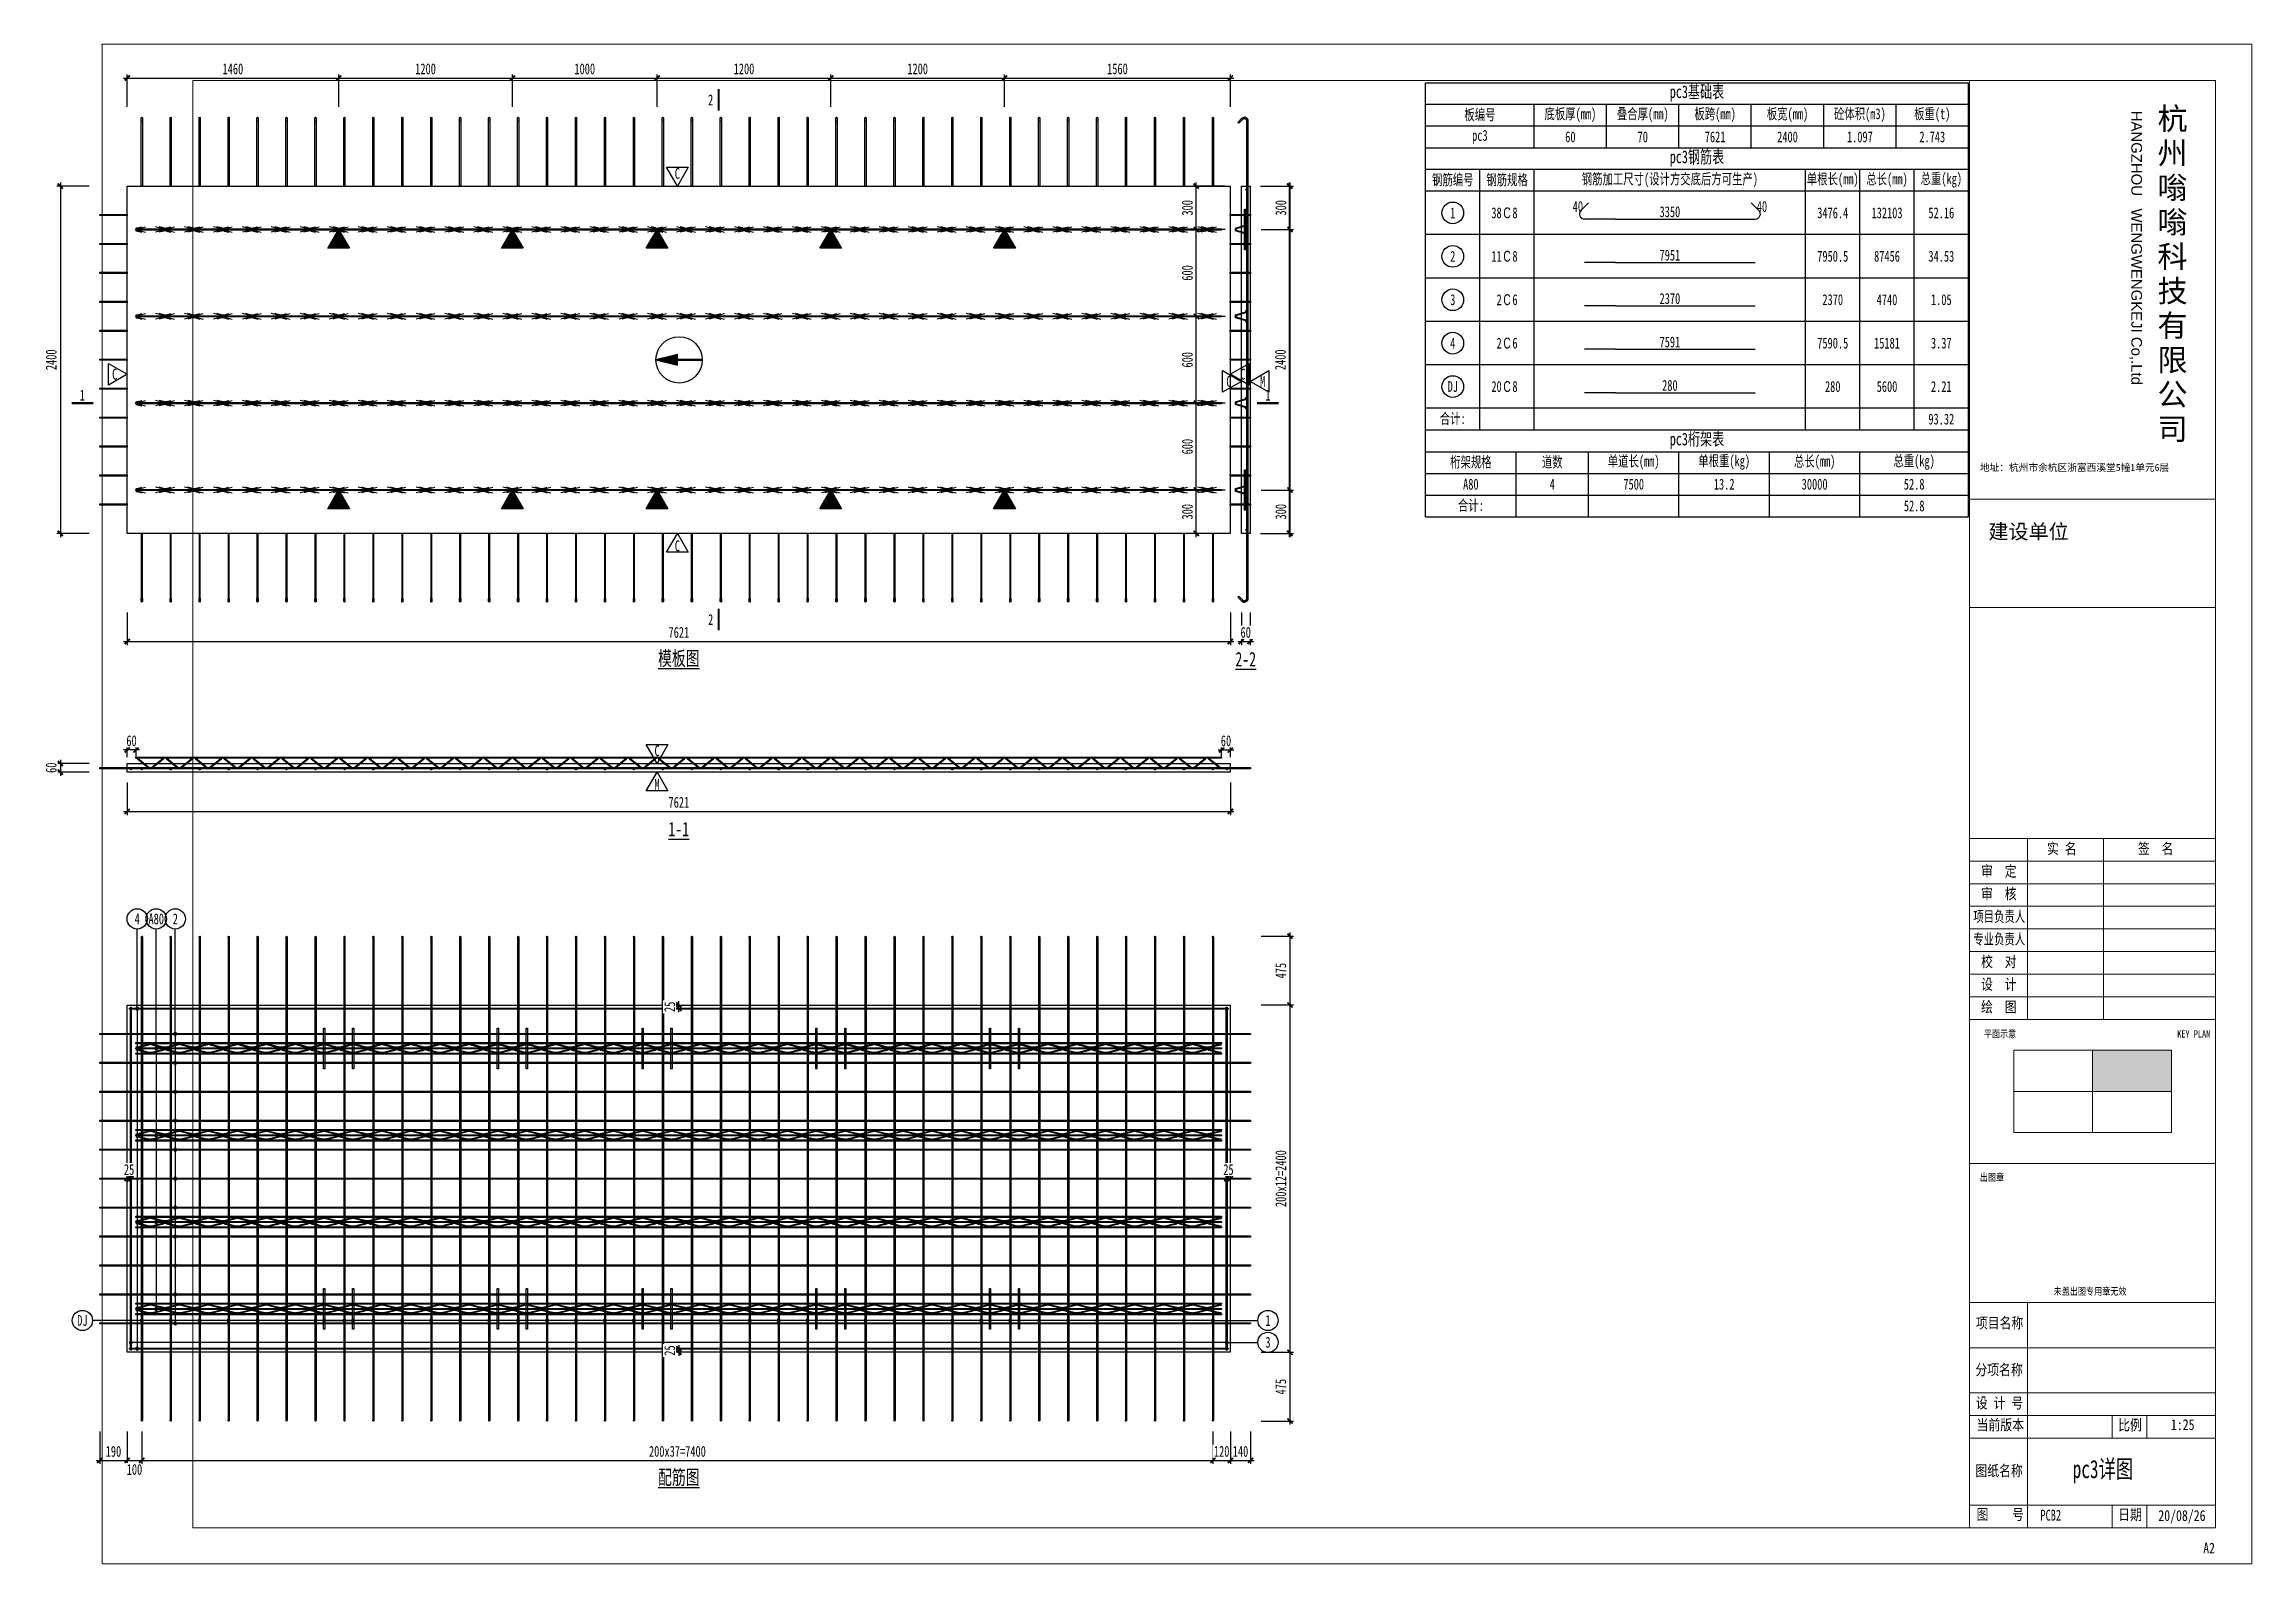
# Model space of a CAD drawing. Extents: x -524 to 129100, y -10500 to 1.
# Drawn here: x 45298 to 60550, y -10500 to 1 of the extents above; entities that cross this region are included whole.
import ezdxf

# ---------------------------------------------------------------- set-up
doc = ezdxf.new("R2010")
doc.units = 0
doc.header["$LTSCALE"] = 250
doc.linetypes.add('BeePC_CENTER', pattern=[2, 1.25, -0.25, 0.25, -0.25])
doc.layers.get('0').update_dxf_attribs({"linetype": 'CONTINUOUS'})
doc.layers.get('Defpoints').update_dxf_attribs({"linetype": 'CONTINUOUS'})
for name, color, linetype in [('BeePC-CC', 171, 'CONTINUOUS'), ('BeePC-CCBZ', 110, 'CONTINUOUS'), ('BeePC-GJ-LEVEL', 141, 'CONTINUOUS'), ('BeePC-GJ-Truss', 185, 'CONTINUOUS'), ('BeePC-MXB', 140, 'CONTINUOUS'), ('BeePC-TONG-ZT', 50, 'CONTINUOUS')]:
    doc.layers.add(name, color=color, linetype=linetype)
for name, color, linetype, lineweight in [('G-ANNO-TTLB', 7, 'CONTINUOUS', 9), ('G-ANNO-TTLB-MEDM', 7, 'CONTINUOUS', 9), ('G-ANNO-TTLB-THIN', 7, 'CONTINUOUS', 9), ('G-IMPT', 7, 'CONTINUOUS', 9)]:
    doc.layers.add(name, color=color, linetype=linetype, lineweight=lineweight)
doc.styles.add('Arial', font='arial.ttf', dxfattribs={"height": 2.950599})
doc.styles.add('Arial_1', font='arial.ttf', dxfattribs={"height": 1.967066})
doc.styles.add('Arial_B', font='arialbd.ttf', dxfattribs={"height": 6.088537})
doc.styles.add('Arial_B_1', font='arialbd.ttf', dxfattribs={"height": 4.059025})
doc.styles.add('BeePC_Dim', font='simfang.ttf', dxfattribs={"width": 0.7})
doc.styles.add('BeePC_Rein', font='', dxfattribs={"width": 0.7})
doc.styles.add('BeePC_Text', font='simfang.ttf', dxfattribs={"width": 0.7})
doc.styles.add('宋体_3', font='', dxfattribs={"width": 0.8, "height": 20})
doc.styles.add('宋体_4', font='', dxfattribs={"width": 0.8, "height": 30})
doc.styles.add('宋体_5', font='', dxfattribs={"width": 0.7, "height": 30})
doc.styles.add('宋体_6', font='', dxfattribs={"width": 0.8, "height": 2.943182})
doc.styles.add('通用样式', font='simfang.ttf', dxfattribs={"width": 0.7})
doc.styles.get('BeePC_Rein').set_extended_font_data('WWSJQY')
doc.styles.get('宋体_3').set_extended_font_data('SimSun')
doc.styles.get('宋体_4').set_extended_font_data('SimSun')
doc.styles.get('宋体_5').set_extended_font_data('SimSun')
doc.styles.get('宋体_6').set_extended_font_data('SimSun')
doc.dimstyles.new('BeePC_DIM_25_25', dxfattribs={"dimtxt": 75, "dimasz": 25, "dimexe": 25, "dimexo": 0, "dimgap": 25, "dimtad": 1, "dimdec": 0, "dimzin": 0, "dimdsep": 46, "dimtxsty": 'BeePC_Dim', "dimblk": 'ARCHTICK', "dimcen": 0, "dimdle": 25, "dimclrt": 7, "dimadec": 0, "dimazin": 0, "dimtfac": 1, "dimtdec": 0, "dimtix": 1, "dimtmove": 2, "dimatfit": 3, "dimfxl": 250, "dimfxlon": 1, "dimtfill": 1, "dimtolj": 1, "dimtzin": 0, "dimarcsym": 0})

msp = doc.modelspace()

# ---------------------------------------------------------------- texts
at = {"insert": (45562.3, -2424.6), "char_height": 75, "attachment_point": 5, "style": 'BeePC_Text'}
msp.add_mtext('1', dxfattribs=at)

# ---------------------------------------------------------------- blocks, each defined once
blk = doc.blocks.new('A2-嗡嗡 - 图框右下角_dwg-493217-DB1详图')
at = {"layer": 'G-IMPT', "lineweight": 18}
blk.add_hatch(color=256, dxfattribs=at).paths.add_polyline_path([(302357, 27293.1), (302357, 27179.7), (302138.8, 27179.7), (302138.8, 27293.1)], flags=0)
for p, q in [((301958.8, 27378.7), (301958.8, 27878.7)), ((302168.8, 27378.7), (302168.8, 27878.7)), ((301798.8, 27816.2), (302478.8, 27816.2)), ((301798.8, 27753.7), (302478.8, 27753.7)), ((301798.8, 27691.2), (302478.8, 27691.2)), ((301798.8, 27628.7), (302478.8, 27628.7)), ((301798.8, 27566.2), (302478.8, 27566.2)), ((301798.8, 27503.7), (302478.8, 27503.7)), ((301798.8, 27441.2), (302478.8, 27441.2)), ((302138.8, 27293.1), (302138.8, 27066.4)), ((301920.7, 27179.7), (302357, 27179.7)), ((301959.2, 26596.2), (301959.2, 25973.7)), ((302478.8, 26471.2), (301798.8, 26471.2)), ((301798.8, 26346.2), (302478.8, 26346.2)), ((301798.8, 26283.7), (302478.8, 26283.7)), ((302192.8, 26221.4), (302192.8, 26283.7)), ((302288.7, 26221.4), (302288.7, 26283.7)), ((301798.8, 26221.2), (302478.8, 26221.2)), ((302478.8, 26036.1), (301798.8, 26036.1)), ((302192.8, 25973.7), (302192.8, 26036.1)), ((302288.7, 25973.7), (302288.7, 26036.1)), ((301798.8, 25973.7), (302478.8, 25973.7))]:
    blk.add_line(p, q, dxfattribs=at)
at = {"layer": 'G-IMPT', "lineweight": 18, "flags": 128}
for points in [[(301798.8, 27878.7), (302478.8, 27878.7), (301798.8, 27878.7), (302478.8, 27878.7)], [(301798.8, 26980.7), (302478.8, 26980.7), (301798.8, 26980.7), (302478.8, 26980.7)], [(301798.8, 26596.2), (302478.8, 26596.2), (301798.8, 26596.2), (302478.8, 26596.2)]]:
    blk.add_lwpolyline(points, dxfattribs=at)
for points in [[(301798.8, 27878.7), (302478.8, 27878.7), (302478.8, 25973.7), (301798.8, 25973.7)], [(302478.8, 27378.7), (301798.8, 27378.7), (302478.8, 27378.7), (301798.8, 27378.7)], [(301920.7, 27293.1), (302357, 27293.1), (302357, 27066.4), (301920.7, 27066.4)]]:
    blk.add_lwpolyline(points, close=True, dxfattribs=at)
at = {"layer": 'G-IMPT', "lineweight": 18, "attachment_point": 2, "line_spacing_factor": 0.877076}
for s, insert, char_height, width, style in [('实 名', (302053.7, 27865.7), 30, 103.986, '宋体_4'), ('签  名', (302313, 27865.7), 30, 124.783, '宋体_4'), ('审  定', (301879.6, 27803.2), 30, 124.783, '宋体_4'), ('审  核', (301879.6, 27740.7), 30, 124.783, '宋体_4'), ('项目负责人', (301880.8, 27678.2), 30, 180.845, '宋体_5'), ('专业负责人', (301880.8, 27615.7), 30, 180.845, '宋体_5'), ('校  对', (301879.6, 27553.2), 30, 124.783, '宋体_4'), ('设  计', (301879.6, 27490.7), 30, 124.783, '宋体_4'), ('绘  图', (301879.6, 27428.2), 30, 124.783, '宋体_4'), ('平面示意', (301883, 27348.4), 20, 110.964, '宋体_3'), ('KEY PLAN', (302418.3, 27348.4), 20, 110.964, '宋体_3'), ('出图章', (301860.9, 26952), 20, 83.223, '宋体_3'), ('未盖出图专用章无效', (302131.6, 26636.9), 20, 249.67, '宋体_3'), ('项目名称', (301881.7, 26554.5), 30, 166.378, '宋体_4'), ('分项名称', (301880.3, 26425.2), 30, 166.378, '宋体_4'), ('设 计 号', (301881.5, 26333.4), 30, 166.378, '宋体_4'), ('当前版本', (301883.6, 26272.9), 30, 166.378, '宋体_4'), ('比例', (302242.2, 26272.5), 30, 83.189, '宋体_4'), ('1:25', (302387.7, 26273.5), 30, 83.189, '宋体_4'), ('图纸名称', (301880.3, 26146.1), 30, 166.378, '宋体_4'), ('图    号', (301883.6, 26025.3), 30, 166.378, '宋体_4'), ('日期', (302242.2, 26024.8), 30, 83.189, '宋体_4'), ('20/08/26', (302385.6, 26022.2), 30, 83.189, '宋体_4')]:
    blk.add_mtext(s, dxfattribs=dict(at, insert=insert, char_height=char_height, width=width, style=style))
blk = doc.blocks.new('A2-嗡嗡 - A2_嗡嗡-493291-DB1详图')
at = {"layer": 'G-ANNO-TTLB'}
for p, q in [((27.5, -513), (27.5, -113)), ((27.5, -113), (586.5, -113)), ((586.5, -228.7), (518.5, -228.7)), ((586.5, -258.7), (518.5, -258.7)), ((586.5, -513), (27.5, -513))]:
    blk.add_line(p, q, dxfattribs=at)
at = {"layer": 'G-ANNO-TTLB-THIN'}
for p, q in [((2.5, -103), (2.5, -523)), ((596.5, -103), (2.5, -103)), ((2.5, -523), (596.5, -523))]:
    blk.add_line(p, q, dxfattribs=at)
at = {"xscale": 0.09999999999999792, "yscale": 0.09999999999999792, "zscale": 0.09999999999999792}
blk.add_blockref('A2-嗡嗡 - 图框右下角_dwg-493217-DB1详图', (-29661.38, -3110.37), dxfattribs=at)
at = {"layer": 'G-ANNO-TTLB', "insert": (566.14, -121.36), "char_height": 2.9506, "width": 90.144, "attachment_point": 1, "rotation": 270, "line_spacing_factor": 0.938532, "style": 'Arial', "bg_fill": 3, "box_fill_scale": 1.25, "bg_fill_color": 0, "bg_fill_transparency": 0}
blk.add_mtext('HANGZHOU   WENGWENGKEJI Co,.Ltd', dxfattribs=at)
at = {"layer": 'G-ANNO-TTLB', "attachment_point": 1, "line_spacing_factor": 0.938532, "bg_fill": 3, "box_fill_scale": 1.25, "bg_fill_color": 0, "bg_fill_transparency": 0}
for s, insert, char_height, width, style in [('{\\fSimSun|b0|i0|c134|p2;地址：杭州市余杭区浙富西溪堂5幢1单元6层}', (521.34, -218.99), 1.9671, 73.704, 'Arial_1'), ('建设单位', (523.72, -235.65), 4.059, 26.688, 'Arial_B_1')]:
    blk.add_mtext(s, dxfattribs=dict(at, insert=insert, char_height=char_height, width=width, style=style))
at = {"layer": 'G-ANNO-TTLB', "insert": (586.29, -517.16), "char_height": 2.943, "width": 4.0847, "attachment_point": 3, "line_spacing_factor": 0.877076, "style": '宋体_6'}
blk.add_mtext('A2', dxfattribs=at)
at = {"layer": 'G-ANNO-TTLB'}
blk.add_line((586.5, -113), (586.5, -513), dxfattribs=at)
at = {"layer": 'G-ANNO-TTLB-MEDM'}
blk.add_line((518.5, -113), (518.5, -513), dxfattribs=at)
at = {"layer": 'G-ANNO-TTLB-THIN'}
blk.add_line((596.5, -523), (596.5, -103), dxfattribs=at)
at = {"layer": 'G-ANNO-TTLB', "insert": (570.43, -120.5), "char_height": 6.09, "width": 10.008, "attachment_point": 1, "line_spacing_factor": 0.938532, "style": 'Arial_B', "bg_fill": 3, "box_fill_scale": 1.25, "bg_fill_color": 0, "bg_fill_transparency": 0}
blk.add_mtext('杭\\P州\\P嗡\\P嗡\\P科\\P技\\P有\\P限\\P公\\P司', dxfattribs=at)
blk = doc.blocks.new('剖切符号')
at = {"const_width": 15}
blk.add_lwpolyline([(0, 75), (0, -75)], dxfattribs=at)
blk = doc.blocks.new('BeePC_HangPoint')
at = {"ltscale": 25}
h = blk.add_hatch(color=256, dxfattribs=at)
h.dxf.hatch_style = 1
h.paths.add_polyline_path([(0, 0), (-75, -130), (75, -130)])
blk.add_lwpolyline([(0, 0), (75, -130), (-75, -130)], close=True, dxfattribs=at)
blk = doc.blocks.new('板安装方向')
h = blk.add_hatch(color=256)
h.dxf.hatch_style = 1
h.paths.add_polyline_path([(-1, 158), (-38, 9), (37, 9)])
h = blk.add_hatch(color=256)
h.dxf.hatch_style = 1
h.paths.add_polyline_path([(2, -161), (2, 9), (-3, 9), (-3, -161)])
for points in [[(-1, 158), (-38, 9), (37, 9)], [(2, -161), (2, 9), (-3, 9), (-3, -161)]]:
    blk.add_lwpolyline(points, close=True)
blk.add_circle((-1, -2), 160)
blk = doc.blocks.new('_ArchTick')
at = {"color": 0, "linetype": 'ByBlock', "const_width": 0.5}
blk.add_lwpolyline([(-0.71, -0.71), (0.71, 0.71)], dxfattribs=at)
blk = doc.blocks.new('*D100')
at = {"layer": 'BeePC-CCBZ', "color": 0, "lineweight": -2, "transparency": 16777216}
for p, q in [((45682, -9585), (45682, -9810)), ((45872, -9585), (45872, -9810)), ((45657, -9785), (45897, -9785))]:
    blk.add_line(p, q, dxfattribs=at)
at = {"layer": 'Defpoints', "color": 0, "transparency": 16777216}
for p in [(45872, -7838), (45682, -8838)]:
    blk.add_point(p, dxfattribs=at)
at = {"layer": 'BeePC-CCBZ', "color": 0, "lineweight": -2, "transparency": 16777216, "xscale": 25, "yscale": 25, "zscale": 25, "rotation": 180}
blk.add_blockref('_ArchTick', (45682, -9785), dxfattribs=at)
at = {"layer": 'BeePC-CCBZ', "color": 0, "lineweight": -2, "transparency": 16777216, "xscale": 25, "yscale": 25, "zscale": 25}
blk.add_blockref('_ArchTick', (45872, -9785), dxfattribs=at)
at = {"layer": 'BeePC-CCBZ', "color": 7, "linetype": 'BeePC_CENTER', "transparency": 16777216, "insert": (45777, -9723), "char_height": 75, "attachment_point": 5, "style": 'BeePC_Dim', "bg_fill": 3, "box_fill_scale": 1.1, "bg_fill_color": 256, "bg_fill_true_color": 13158600, "bg_fill_transparency": 0}
blk.add_mtext('\\A1;190', dxfattribs=at)
at = {"layer": 'Defpoints', "color": 0, "transparency": 16777216}
blk.add_point((45872, -9785), dxfattribs=at)
blk = doc.blocks.new('*D101')
at = {"layer": 'BeePC-CCBZ', "color": 0, "lineweight": -2, "transparency": 16777216}
for p, q in [((45872, -9585), (45872, -9810)), ((45973, -9585), (45973, -9810)), ((45847, -9785), (45998, -9785))]:
    blk.add_line(p, q, dxfattribs=at)
at = {"layer": 'Defpoints', "color": 0, "transparency": 16777216}
for p in [(45872, -7838), (45973, -7838)]:
    blk.add_point(p, dxfattribs=at)
at = {"layer": 'BeePC-CCBZ', "color": 0, "lineweight": -2, "transparency": 16777216, "xscale": 25, "yscale": 25, "zscale": 25, "rotation": 180}
blk.add_blockref('_ArchTick', (45872, -9785), dxfattribs=at)
at = {"layer": 'BeePC-CCBZ', "color": 0, "lineweight": -2, "transparency": 16777216, "xscale": 25, "yscale": 25, "zscale": 25}
blk.add_blockref('_ArchTick', (45973, -9785), dxfattribs=at)
at = {"layer": 'BeePC-CCBZ', "color": 7, "linetype": 'BeePC_CENTER', "transparency": 16777216, "insert": (45922, -9848), "char_height": 75, "attachment_point": 5, "style": 'BeePC_Dim', "bg_fill": 3, "box_fill_scale": 1.1, "bg_fill_color": 256, "bg_fill_true_color": 13158600, "bg_fill_transparency": 0}
blk.add_mtext('\\A1;100', dxfattribs=at)
at = {"layer": 'Defpoints', "color": 0, "transparency": 16777216}
blk.add_point((45973, -9785), dxfattribs=at)
blk = doc.blocks.new('*D102')
at = {"layer": 'BeePC-CCBZ', "color": 0, "lineweight": -2, "transparency": 16777216}
for p, q in [((45973, -9585), (45973, -9810)), ((53373, -9585), (53373, -9810)), ((45948, -9785), (53398, -9785))]:
    blk.add_line(p, q, dxfattribs=at)
at = {"layer": 'Defpoints', "color": 0, "transparency": 16777216}
for p in [(45973, -7838), (53373, -7838), (53373, -9785)]:
    blk.add_point(p, dxfattribs=at)
at = {"layer": 'BeePC-CCBZ', "color": 0, "lineweight": -2, "transparency": 16777216, "xscale": 25, "yscale": 25, "zscale": 25, "rotation": 180}
blk.add_blockref('_ArchTick', (45973, -9785), dxfattribs=at)
at = {"layer": 'BeePC-CCBZ', "color": 0, "lineweight": -2, "transparency": 16777216, "xscale": 25, "yscale": 25, "zscale": 25}
blk.add_blockref('_ArchTick', (53373, -9785), dxfattribs=at)
at = {"layer": 'BeePC-CCBZ', "color": 7, "linetype": 'BeePC_CENTER', "transparency": 16777216, "insert": (49673, -9723), "char_height": 75, "attachment_point": 5, "style": 'BeePC_Dim', "bg_fill": 3, "box_fill_scale": 1.1, "bg_fill_color": 256, "bg_fill_true_color": 13158600, "bg_fill_transparency": 0}
blk.add_mtext('\\A1;200x37=7400', dxfattribs=at)
blk = doc.blocks.new('*D103')
at = {"layer": 'BeePC-CCBZ', "color": 0, "lineweight": -2, "transparency": 16777216}
for p, q in [((53373, -9585), (53373, -9810)), ((53493, -9585), (53493, -9810)), ((53348, -9785), (53518, -9785))]:
    blk.add_line(p, q, dxfattribs=at)
at = {"layer": 'Defpoints', "color": 0, "transparency": 16777216}
for p in [(53373, -7838), (53493, -7838)]:
    blk.add_point(p, dxfattribs=at)
at = {"layer": 'BeePC-CCBZ', "color": 0, "lineweight": -2, "transparency": 16777216, "xscale": 25, "yscale": 25, "zscale": 25}
blk.add_blockref('_ArchTick', (53373, -9785), dxfattribs=at)
at = {"layer": 'BeePC-CCBZ', "color": 0, "lineweight": -2, "transparency": 16777216, "xscale": 25, "yscale": 25, "zscale": 25, "rotation": 180}
blk.add_blockref('_ArchTick', (53493, -9785), dxfattribs=at)
at = {"layer": 'BeePC-CCBZ', "color": 7, "linetype": 'BeePC_CENTER', "transparency": 16777216, "insert": (53433, -9723), "char_height": 75, "attachment_point": 5, "style": 'BeePC_Dim', "bg_fill": 3, "box_fill_scale": 1.1, "bg_fill_color": 256, "bg_fill_true_color": 13158600, "bg_fill_transparency": 0}
blk.add_mtext('\\A1;120', dxfattribs=at)
at = {"layer": 'Defpoints', "color": 0, "transparency": 16777216}
blk.add_point((53493, -9785), dxfattribs=at)
blk = doc.blocks.new('*D104')
at = {"layer": 'BeePC-CCBZ', "color": 0, "lineweight": -2, "transparency": 16777216}
for p, q in [((53493, -9585), (53493, -9810)), ((53633, -9585), (53633, -9810)), ((53468, -9785), (53658, -9785))]:
    blk.add_line(p, q, dxfattribs=at)
at = {"layer": 'Defpoints', "color": 0, "transparency": 16777216}
for p in [(53633, -6838), (53493, -7838)]:
    blk.add_point(p, dxfattribs=at)
at = {"layer": 'BeePC-CCBZ', "color": 0, "lineweight": -2, "transparency": 16777216, "xscale": 25, "yscale": 25, "zscale": 25}
blk.add_blockref('_ArchTick', (53493, -9785), dxfattribs=at)
at = {"layer": 'BeePC-CCBZ', "color": 0, "lineweight": -2, "transparency": 16777216, "xscale": 25, "yscale": 25, "zscale": 25, "rotation": 180}
blk.add_blockref('_ArchTick', (53633, -9785), dxfattribs=at)
at = {"layer": 'BeePC-CCBZ', "color": 7, "linetype": 'BeePC_CENTER', "transparency": 16777216, "insert": (53563, -9723), "char_height": 75, "attachment_point": 5, "style": 'BeePC_Dim', "bg_fill": 3, "box_fill_scale": 1.1, "bg_fill_color": 256, "bg_fill_true_color": 13158600, "bg_fill_transparency": 0}
blk.add_mtext('\\A1;140', dxfattribs=at)
at = {"layer": 'Defpoints', "color": 0, "transparency": 16777216}
blk.add_point((53633, -9785), dxfattribs=at)
blk = doc.blocks.new('*D105')
at = {"layer": 'BeePC-CCBZ', "color": 0, "lineweight": -2, "transparency": 16777216}
for p, q in [((53705, -6163), (53930, -6163)), ((53905, -6138), (53905, -6663)), ((53705, -6638), (53930, -6638))]:
    blk.add_line(p, q, dxfattribs=at)
at = {"layer": 'Defpoints', "color": 0, "transparency": 16777216}
for p in [(53373, -6163), (49683, -6638), (53905, -6638)]:
    blk.add_point(p, dxfattribs=at)
at = {"layer": 'BeePC-CCBZ', "color": 0, "lineweight": -2, "transparency": 16777216, "xscale": 25, "yscale": 25, "zscale": 25}
for p, rotation in [((53905, -6163), 90), ((53905, -6638), 270)]:
    blk.add_blockref('_ArchTick', p, dxfattribs=dict(at, rotation=rotation))
at = {"layer": 'BeePC-CCBZ', "color": 7, "linetype": 'BeePC_CENTER', "transparency": 16777216, "insert": (53842, -6401), "char_height": 75, "attachment_point": 5, "rotation": 90, "style": 'BeePC_Dim', "bg_fill": 3, "box_fill_scale": 1.1, "bg_fill_color": 256, "bg_fill_true_color": 13158600, "bg_fill_transparency": 0}
blk.add_mtext('\\A1;475', dxfattribs=at)
blk = doc.blocks.new('*D106')
at = {"layer": 'BeePC-CCBZ', "color": 0, "lineweight": -2, "transparency": 16777216}
for p, q in [((53705, -6638), (53930, -6638)), ((53905, -6613), (53905, -9063)), ((53705, -9038), (53930, -9038))]:
    blk.add_line(p, q, dxfattribs=at)
at = {"layer": 'Defpoints', "color": 0, "transparency": 16777216}
for p in [(49683, -6638), (49683, -9038), (53905, -9038)]:
    blk.add_point(p, dxfattribs=at)
at = {"layer": 'BeePC-CCBZ', "color": 0, "lineweight": -2, "transparency": 16777216, "xscale": 25, "yscale": 25, "zscale": 25}
for p, rotation in [((53905, -6638), 90), ((53905, -9038), 270)]:
    blk.add_blockref('_ArchTick', p, dxfattribs=dict(at, rotation=rotation))
at = {"layer": 'BeePC-CCBZ', "color": 7, "linetype": 'BeePC_CENTER', "transparency": 16777216, "insert": (53842, -7838), "char_height": 75, "attachment_point": 5, "rotation": 90, "style": 'BeePC_Dim', "bg_fill": 3, "box_fill_scale": 1.1, "bg_fill_color": 256, "bg_fill_true_color": 13158600, "bg_fill_transparency": 0}
blk.add_mtext('\\A1;200x12=2400', dxfattribs=at)
blk = doc.blocks.new('*D107')
at = {"layer": 'BeePC-CCBZ', "color": 0, "lineweight": -2, "transparency": 16777216}
for p, q in [((53705, -9038), (53930, -9038)), ((53905, -9013), (53905, -9538)), ((53705, -9513), (53930, -9513))]:
    blk.add_line(p, q, dxfattribs=at)
at = {"layer": 'Defpoints', "color": 0, "transparency": 16777216}
for p in [(49683, -9038), (45973, -9513), (53905, -9513)]:
    blk.add_point(p, dxfattribs=at)
at = {"layer": 'BeePC-CCBZ', "color": 0, "lineweight": -2, "transparency": 16777216, "xscale": 25, "yscale": 25, "zscale": 25}
for p, rotation in [((53905, -9038), 90), ((53905, -9513), 270)]:
    blk.add_blockref('_ArchTick', p, dxfattribs=dict(at, rotation=rotation))
at = {"layer": 'BeePC-CCBZ', "color": 7, "linetype": 'BeePC_CENTER', "transparency": 16777216, "insert": (53842, -9276), "char_height": 75, "attachment_point": 5, "rotation": 90, "style": 'BeePC_Dim', "bg_fill": 3, "box_fill_scale": 1.1, "bg_fill_color": 256, "bg_fill_true_color": 13158600, "bg_fill_transparency": 0}
blk.add_mtext('\\A1;475', dxfattribs=at)
blk = doc.blocks.new('*D108')
at = {"layer": 'BeePC-CCBZ', "color": 0, "lineweight": -2, "transparency": 16777216}
for p, q in [((49683, -8988), (49683, -9063)), ((49683, -9013), (49658, -9013)), ((49683, -9038), (49658, -9038))]:
    blk.add_line(p, q, dxfattribs=at)
at = {"layer": 'BeePC-CCBZ', "color": 0, "lineweight": -2, "transparency": 16777216, "xscale": 25, "yscale": 25, "zscale": 25}
for p, rotation in [((49683, -9013), 270), ((49683, -9038), 90)]:
    blk.add_blockref('_ArchTick', p, dxfattribs=dict(at, rotation=rotation))
at = {"layer": 'BeePC-CCBZ', "color": 7, "linetype": 'BeePC_CENTER', "transparency": 16777216, "insert": (49620, -9026), "char_height": 75, "attachment_point": 5, "rotation": 90, "style": 'BeePC_Dim', "bg_fill": 3, "box_fill_scale": 1.1, "bg_fill_color": 256, "bg_fill_true_color": 13158600, "bg_fill_transparency": 0}
blk.add_mtext('\\A1;25', dxfattribs=at)
at = {"layer": 'Defpoints', "color": 0, "transparency": 16777216}
for p in [(49683, -9013), (49683, -9038), (49683, -9038)]:
    blk.add_point(p, dxfattribs=at)
blk = doc.blocks.new('*D109')
at = {"layer": 'BeePC-CCBZ', "color": 0, "lineweight": -2, "transparency": 16777216}
for p, q in [((49683, -6638), (49658, -6638)), ((49683, -6663), (49658, -6663)), ((49683, -6688), (49683, -6613))]:
    blk.add_line(p, q, dxfattribs=at)
at = {"layer": 'BeePC-CCBZ', "color": 0, "lineweight": -2, "transparency": 16777216, "xscale": 25, "yscale": 25, "zscale": 25}
for p, rotation in [((49683, -6638), 270), ((49683, -6663), 90)]:
    blk.add_blockref('_ArchTick', p, dxfattribs=dict(at, rotation=rotation))
at = {"layer": 'BeePC-CCBZ', "color": 7, "linetype": 'BeePC_CENTER', "transparency": 16777216, "insert": (49620, -6651), "char_height": 75, "attachment_point": 5, "rotation": 90, "style": 'BeePC_Dim', "bg_fill": 3, "box_fill_scale": 1.1, "bg_fill_color": 256, "bg_fill_true_color": 13158600, "bg_fill_transparency": 0}
blk.add_mtext('\\A1;25', dxfattribs=at)
at = {"layer": 'Defpoints', "color": 0, "transparency": 16777216}
for p in [(49683, -6638), (49683, -6638), (49683, -6663)]:
    blk.add_point(p, dxfattribs=at)
blk = doc.blocks.new('*D110')
at = {"layer": 'BeePC-CCBZ', "color": 0, "lineweight": -2, "transparency": 16777216}
for p, q in [((45922, -7838), (45847, -7838)), ((45872, -7838), (45872, -7863)), ((45897, -7838), (45897, -7863))]:
    blk.add_line(p, q, dxfattribs=at)
at = {"layer": 'BeePC-CCBZ', "color": 0, "lineweight": -2, "transparency": 16777216, "xscale": 25, "yscale": 25, "zscale": 25}
blk.add_blockref('_ArchTick', (45872, -7838), dxfattribs=at)
at = {"layer": 'BeePC-CCBZ', "color": 0, "lineweight": -2, "transparency": 16777216, "xscale": 25, "yscale": 25, "zscale": 25, "rotation": 180}
blk.add_blockref('_ArchTick', (45897, -7838), dxfattribs=at)
at = {"layer": 'BeePC-CCBZ', "color": 7, "linetype": 'BeePC_CENTER', "transparency": 16777216, "insert": (45885, -7776), "char_height": 75, "attachment_point": 5, "style": 'BeePC_Dim', "bg_fill": 3, "box_fill_scale": 1.1, "bg_fill_color": 256, "bg_fill_true_color": 13158600, "bg_fill_transparency": 0}
blk.add_mtext('\\A1;25', dxfattribs=at)
at = {"layer": 'Defpoints', "color": 0, "transparency": 16777216}
for p in [(45872, -7838), (45872, -7838), (45897, -7838)]:
    blk.add_point(p, dxfattribs=at)
blk = doc.blocks.new('*D111')
at = {"layer": 'BeePC-CCBZ', "color": 0, "lineweight": -2, "transparency": 16777216}
for p, q in [((53443, -7838), (53518, -7838)), ((53468, -7838), (53468, -7813)), ((53493, -7838), (53493, -7813))]:
    blk.add_line(p, q, dxfattribs=at)
at = {"layer": 'BeePC-CCBZ', "color": 0, "lineweight": -2, "transparency": 16777216, "xscale": 25, "yscale": 25, "zscale": 25}
blk.add_blockref('_ArchTick', (53468, -7838), dxfattribs=at)
at = {"layer": 'BeePC-CCBZ', "color": 0, "lineweight": -2, "transparency": 16777216, "xscale": 25, "yscale": 25, "zscale": 25, "rotation": 180}
blk.add_blockref('_ArchTick', (53493, -7838), dxfattribs=at)
at = {"layer": 'BeePC-CCBZ', "color": 7, "linetype": 'BeePC_CENTER', "transparency": 16777216, "insert": (53480, -7776), "char_height": 75, "attachment_point": 5, "style": 'BeePC_Dim', "bg_fill": 3, "box_fill_scale": 1.1, "bg_fill_color": 256, "bg_fill_true_color": 13158600, "bg_fill_transparency": 0}
blk.add_mtext('\\A1;25', dxfattribs=at)
at = {"layer": 'Defpoints', "color": 0, "transparency": 16777216}
for p in [(53468, -7838), (53493, -7838), (53493, -7838)]:
    blk.add_point(p, dxfattribs=at)
blk = doc.blocks.new('BeePC_TagPoint')
h = blk.add_hatch(color=256)
edge = h.paths.add_edge_path(flags=0)
edge.add_arc((0, 0), 10, 0, 180)
edge.add_arc((0, 0), 10, 180, 360)
blk.add_lwpolyline([(10, 0, 1), (-10, 0, 1)], format="xyb", close=True)
blk = doc.blocks.new('*D112')
at = {"layer": 'BeePC-CCBZ', "color": 0, "lineweight": -2, "transparency": 16777216}
for p, q in [((45847, -233), (47358, -233)), ((45872, -433), (45872, -208)), ((47333, -433), (47333, -208))]:
    blk.add_line(p, q, dxfattribs=at)
at = {"layer": 'Defpoints', "color": 0, "transparency": 16777216}
for p in [(47333, -233), (45872, -2180), (47333, -3080)]:
    blk.add_point(p, dxfattribs=at)
at = {"layer": 'BeePC-CCBZ', "color": 0, "lineweight": -2, "transparency": 16777216, "xscale": 25, "yscale": 25, "zscale": 25, "rotation": 180}
blk.add_blockref('_ArchTick', (45872, -233), dxfattribs=at)
at = {"layer": 'BeePC-CCBZ', "color": 0, "lineweight": -2, "transparency": 16777216, "xscale": 25, "yscale": 25, "zscale": 25}
blk.add_blockref('_ArchTick', (47333, -233), dxfattribs=at)
at = {"layer": 'BeePC-CCBZ', "color": 7, "linetype": 'BeePC_CENTER', "transparency": 16777216, "insert": (46602, -170), "char_height": 75, "attachment_point": 5, "style": 'BeePC_Dim', "bg_fill": 3, "box_fill_scale": 1.1, "bg_fill_color": 256, "bg_fill_true_color": 13158600, "bg_fill_transparency": 0}
blk.add_mtext('\\A1;1460', dxfattribs=at)
blk = doc.blocks.new('*D113')
at = {"layer": 'BeePC-CCBZ', "color": 0, "lineweight": -2, "transparency": 16777216}
for p, q in [((47308, -233), (48558, -233)), ((47333, -433), (47333, -208)), ((48533, -433), (48533, -208))]:
    blk.add_line(p, q, dxfattribs=at)
at = {"layer": 'Defpoints', "color": 0, "transparency": 16777216}
for p in [(48533, -233), (47333, -3080), (48533, -3080)]:
    blk.add_point(p, dxfattribs=at)
at = {"layer": 'BeePC-CCBZ', "color": 0, "lineweight": -2, "transparency": 16777216, "xscale": 25, "yscale": 25, "zscale": 25, "rotation": 180}
blk.add_blockref('_ArchTick', (47333, -233), dxfattribs=at)
at = {"layer": 'BeePC-CCBZ', "color": 0, "lineweight": -2, "transparency": 16777216, "xscale": 25, "yscale": 25, "zscale": 25}
blk.add_blockref('_ArchTick', (48533, -233), dxfattribs=at)
at = {"layer": 'BeePC-CCBZ', "color": 7, "linetype": 'BeePC_CENTER', "transparency": 16777216, "insert": (47933, -170), "char_height": 75, "attachment_point": 5, "style": 'BeePC_Dim', "bg_fill": 3, "box_fill_scale": 1.1, "bg_fill_color": 256, "bg_fill_true_color": 13158600, "bg_fill_transparency": 0}
blk.add_mtext('\\A1;1200', dxfattribs=at)
blk = doc.blocks.new('*D114')
at = {"layer": 'BeePC-CCBZ', "color": 0, "lineweight": -2, "transparency": 16777216}
for p, q in [((48508, -233), (49558, -233)), ((48533, -433), (48533, -208)), ((49533, -433), (49533, -208))]:
    blk.add_line(p, q, dxfattribs=at)
at = {"layer": 'Defpoints', "color": 0, "transparency": 16777216}
for p in [(49533, -233), (48533, -3080), (49533, -3080)]:
    blk.add_point(p, dxfattribs=at)
at = {"layer": 'BeePC-CCBZ', "color": 0, "lineweight": -2, "transparency": 16777216, "xscale": 25, "yscale": 25, "zscale": 25, "rotation": 180}
blk.add_blockref('_ArchTick', (48533, -233), dxfattribs=at)
at = {"layer": 'BeePC-CCBZ', "color": 0, "lineweight": -2, "transparency": 16777216, "xscale": 25, "yscale": 25, "zscale": 25}
blk.add_blockref('_ArchTick', (49533, -233), dxfattribs=at)
at = {"layer": 'BeePC-CCBZ', "color": 7, "linetype": 'BeePC_CENTER', "transparency": 16777216, "insert": (49033, -170), "char_height": 75, "attachment_point": 5, "style": 'BeePC_Dim', "bg_fill": 3, "box_fill_scale": 1.1, "bg_fill_color": 256, "bg_fill_true_color": 13158600, "bg_fill_transparency": 0}
blk.add_mtext('\\A1;1000', dxfattribs=at)
blk = doc.blocks.new('*D115')
at = {"layer": 'BeePC-CCBZ', "color": 0, "lineweight": -2, "transparency": 16777216}
for p, q in [((49508, -233), (50758, -233)), ((49533, -433), (49533, -208)), ((50733, -433), (50733, -208))]:
    blk.add_line(p, q, dxfattribs=at)
at = {"layer": 'Defpoints', "color": 0, "transparency": 16777216}
for p in [(50733, -233), (49533, -3080), (50733, -3080)]:
    blk.add_point(p, dxfattribs=at)
at = {"layer": 'BeePC-CCBZ', "color": 0, "lineweight": -2, "transparency": 16777216, "xscale": 25, "yscale": 25, "zscale": 25, "rotation": 180}
blk.add_blockref('_ArchTick', (49533, -233), dxfattribs=at)
at = {"layer": 'BeePC-CCBZ', "color": 0, "lineweight": -2, "transparency": 16777216, "xscale": 25, "yscale": 25, "zscale": 25}
blk.add_blockref('_ArchTick', (50733, -233), dxfattribs=at)
at = {"layer": 'BeePC-CCBZ', "color": 7, "linetype": 'BeePC_CENTER', "transparency": 16777216, "insert": (50133, -170), "char_height": 75, "attachment_point": 5, "style": 'BeePC_Dim', "bg_fill": 3, "box_fill_scale": 1.1, "bg_fill_color": 256, "bg_fill_true_color": 13158600, "bg_fill_transparency": 0}
blk.add_mtext('\\A1;1200', dxfattribs=at)
blk = doc.blocks.new('*D116')
at = {"layer": 'BeePC-CCBZ', "color": 0, "lineweight": -2, "transparency": 16777216}
for p, q in [((50708, -233), (51958, -233)), ((50733, -433), (50733, -208)), ((51933, -433), (51933, -208))]:
    blk.add_line(p, q, dxfattribs=at)
at = {"layer": 'Defpoints', "color": 0, "transparency": 16777216}
for p in [(51933, -233), (50733, -3080), (51933, -3080)]:
    blk.add_point(p, dxfattribs=at)
at = {"layer": 'BeePC-CCBZ', "color": 0, "lineweight": -2, "transparency": 16777216, "xscale": 25, "yscale": 25, "zscale": 25, "rotation": 180}
blk.add_blockref('_ArchTick', (50733, -233), dxfattribs=at)
at = {"layer": 'BeePC-CCBZ', "color": 0, "lineweight": -2, "transparency": 16777216, "xscale": 25, "yscale": 25, "zscale": 25}
blk.add_blockref('_ArchTick', (51933, -233), dxfattribs=at)
at = {"layer": 'BeePC-CCBZ', "color": 7, "linetype": 'BeePC_CENTER', "transparency": 16777216, "insert": (51333, -170), "char_height": 75, "attachment_point": 5, "style": 'BeePC_Dim', "bg_fill": 3, "box_fill_scale": 1.1, "bg_fill_color": 256, "bg_fill_true_color": 13158600, "bg_fill_transparency": 0}
blk.add_mtext('\\A1;1200', dxfattribs=at)
blk = doc.blocks.new('*D117')
at = {"layer": 'BeePC-CCBZ', "color": 0, "lineweight": -2, "transparency": 16777216}
for p, q in [((51908, -233), (53518, -233)), ((51933, -433), (51933, -208)), ((53493, -433), (53493, -208))]:
    blk.add_line(p, q, dxfattribs=at)
at = {"layer": 'Defpoints', "color": 0, "transparency": 16777216}
for p in [(53493, -233), (53493, -2180), (51933, -3080)]:
    blk.add_point(p, dxfattribs=at)
at = {"layer": 'BeePC-CCBZ', "color": 0, "lineweight": -2, "transparency": 16777216, "xscale": 25, "yscale": 25, "zscale": 25, "rotation": 180}
blk.add_blockref('_ArchTick', (51933, -233), dxfattribs=at)
at = {"layer": 'BeePC-CCBZ', "color": 0, "lineweight": -2, "transparency": 16777216, "xscale": 25, "yscale": 25, "zscale": 25}
blk.add_blockref('_ArchTick', (53493, -233), dxfattribs=at)
at = {"layer": 'BeePC-CCBZ', "color": 7, "linetype": 'BeePC_CENTER', "transparency": 16777216, "insert": (52713, -170), "char_height": 75, "attachment_point": 5, "style": 'BeePC_Dim', "bg_fill": 3, "box_fill_scale": 1.1, "bg_fill_color": 256, "bg_fill_true_color": 13158600, "bg_fill_transparency": 0}
blk.add_mtext('\\A1;1560', dxfattribs=at)
blk = doc.blocks.new('*D118')
at = {"layer": 'BeePC-CCBZ', "color": 0, "lineweight": -2, "transparency": 16777216}
for p, q in [((45872, -3927), (45872, -4152)), ((53493, -3927), (53493, -4152)), ((45847, -4127), (53518, -4127))]:
    blk.add_line(p, q, dxfattribs=at)
at = {"layer": 'Defpoints', "color": 0, "transparency": 16777216}
for p in [(45872, -2180), (53493, -2180), (53493, -4127)]:
    blk.add_point(p, dxfattribs=at)
at = {"layer": 'BeePC-CCBZ', "color": 0, "lineweight": -2, "transparency": 16777216, "xscale": 25, "yscale": 25, "zscale": 25, "rotation": 180}
blk.add_blockref('_ArchTick', (45872, -4127), dxfattribs=at)
at = {"layer": 'BeePC-CCBZ', "color": 0, "lineweight": -2, "transparency": 16777216, "xscale": 25, "yscale": 25, "zscale": 25}
blk.add_blockref('_ArchTick', (53493, -4127), dxfattribs=at)
at = {"layer": 'BeePC-CCBZ', "color": 7, "linetype": 'BeePC_CENTER', "transparency": 16777216, "insert": (49683, -4064), "char_height": 75, "attachment_point": 5, "style": 'BeePC_Dim', "bg_fill": 3, "box_fill_scale": 1.1, "bg_fill_color": 256, "bg_fill_true_color": 13158600, "bg_fill_transparency": 0}
blk.add_mtext('\\A1;7621', dxfattribs=at)
blk = doc.blocks.new('*D119')
at = {"layer": 'BeePC-CCBZ', "color": 0, "lineweight": -2, "transparency": 16777216}
for p, q in [((45610, -980), (45385, -980)), ((45410, -955), (45410, -3405)), ((45610, -3380), (45385, -3380))]:
    blk.add_line(p, q, dxfattribs=at)
at = {"layer": 'Defpoints', "color": 0, "transparency": 16777216}
for p in [(49683, -980), (45410, -3380), (49683, -3380)]:
    blk.add_point(p, dxfattribs=at)
at = {"layer": 'BeePC-CCBZ', "color": 0, "lineweight": -2, "transparency": 16777216, "xscale": 25, "yscale": 25, "zscale": 25}
for p, rotation in [((45410, -980), 90), ((45410, -3380), 270)]:
    blk.add_blockref('_ArchTick', p, dxfattribs=dict(at, rotation=rotation))
at = {"layer": 'BeePC-CCBZ', "color": 7, "linetype": 'BeePC_CENTER', "transparency": 16777216, "insert": (45347, -2180), "char_height": 75, "attachment_point": 5, "rotation": 90, "style": 'BeePC_Dim', "bg_fill": 3, "box_fill_scale": 1.1, "bg_fill_color": 256, "bg_fill_true_color": 13158600, "bg_fill_transparency": 0}
blk.add_mtext('\\A1;2400', dxfattribs=at)
blk = doc.blocks.new('*D120')
at = {"layer": 'BeePC-CCBZ', "color": 0, "lineweight": -2, "transparency": 16777216}
for p, q in [((53705, -980), (53930, -980)), ((53905, -955), (53905, -1305)), ((53705, -1280), (53930, -1280))]:
    blk.add_line(p, q, dxfattribs=at)
at = {"layer": 'Defpoints', "color": 0, "transparency": 16777216}
for p in [(49683, -980), (47333, -1280), (53905, -1280)]:
    blk.add_point(p, dxfattribs=at)
at = {"layer": 'BeePC-CCBZ', "color": 0, "lineweight": -2, "transparency": 16777216, "xscale": 25, "yscale": 25, "zscale": 25}
for p, rotation in [((53905, -980), 90), ((53905, -1280), 270)]:
    blk.add_blockref('_ArchTick', p, dxfattribs=dict(at, rotation=rotation))
at = {"layer": 'BeePC-CCBZ', "color": 7, "linetype": 'BeePC_CENTER', "transparency": 16777216, "insert": (53842, -1130), "char_height": 75, "attachment_point": 5, "rotation": 90, "style": 'BeePC_Dim', "bg_fill": 3, "box_fill_scale": 1.1, "bg_fill_color": 256, "bg_fill_true_color": 13158600, "bg_fill_transparency": 0}
blk.add_mtext('\\A1;300', dxfattribs=at)
blk = doc.blocks.new('*D121')
at = {"layer": 'BeePC-CCBZ', "color": 0, "lineweight": -2, "transparency": 16777216}
for p, q in [((53705, -1280), (53930, -1280)), ((53905, -1255), (53905, -3105)), ((53705, -3080), (53930, -3080))]:
    blk.add_line(p, q, dxfattribs=at)
at = {"layer": 'Defpoints', "color": 0, "transparency": 16777216}
for p in [(47333, -1280), (47333, -3080), (53905, -3080)]:
    blk.add_point(p, dxfattribs=at)
at = {"layer": 'BeePC-CCBZ', "color": 0, "lineweight": -2, "transparency": 16777216, "xscale": 25, "yscale": 25, "zscale": 25}
for p, rotation in [((53905, -1280), 90), ((53905, -3080), 270)]:
    blk.add_blockref('_ArchTick', p, dxfattribs=dict(at, rotation=rotation))
at = {"layer": 'BeePC-CCBZ', "color": 7, "linetype": 'BeePC_CENTER', "transparency": 16777216, "insert": (53842, -2180), "char_height": 75, "attachment_point": 5, "rotation": 90, "style": 'BeePC_Dim', "bg_fill": 3, "box_fill_scale": 1.1, "bg_fill_color": 256, "bg_fill_true_color": 13158600, "bg_fill_transparency": 0}
blk.add_mtext('\\A1;1800', dxfattribs=at)
blk = doc.blocks.new('*D122')
at = {"layer": 'BeePC-CCBZ', "color": 0, "lineweight": -2, "transparency": 16777216}
for p, q in [((53705, -3080), (53930, -3080)), ((53905, -3055), (53905, -3405)), ((53705, -3380), (53930, -3380))]:
    blk.add_line(p, q, dxfattribs=at)
at = {"layer": 'Defpoints', "color": 0, "transparency": 16777216}
for p in [(47333, -3080), (49683, -3380), (53905, -3380)]:
    blk.add_point(p, dxfattribs=at)
at = {"layer": 'BeePC-CCBZ', "color": 0, "lineweight": -2, "transparency": 16777216, "xscale": 25, "yscale": 25, "zscale": 25}
for p, rotation in [((53905, -3080), 90), ((53905, -3380), 270)]:
    blk.add_blockref('_ArchTick', p, dxfattribs=dict(at, rotation=rotation))
at = {"layer": 'BeePC-CCBZ', "color": 7, "linetype": 'BeePC_CENTER', "transparency": 16777216, "insert": (53842, -3230), "char_height": 75, "attachment_point": 5, "rotation": 90, "style": 'BeePC_Dim', "bg_fill": 3, "box_fill_scale": 1.1, "bg_fill_color": 256, "bg_fill_true_color": 13158600, "bg_fill_transparency": 0}
blk.add_mtext('\\A1;300', dxfattribs=at)
blk = doc.blocks.new('*D123')
at = {"layer": 'BeePC-CCBZ', "color": 0, "lineweight": -2, "transparency": 16777216}
for p, q in [((45958, -4876), (45847, -4876)), ((45872, -4926), (45872, -4851)), ((45933, -4926), (45933, -4851))]:
    blk.add_line(p, q, dxfattribs=at)
at = {"layer": 'Defpoints', "color": 0, "transparency": 16777216}
blk.add_point((45872, -4999), dxfattribs=at)
at = {"layer": 'BeePC-CCBZ', "color": 0, "lineweight": -2, "transparency": 16777216, "xscale": 25, "yscale": 25, "zscale": 25}
blk.add_blockref('_ArchTick', (45872, -4876), dxfattribs=at)
at = {"layer": 'BeePC-CCBZ', "color": 0, "lineweight": -2, "transparency": 16777216, "xscale": 25, "yscale": 25, "zscale": 25, "rotation": 180}
blk.add_blockref('_ArchTick', (45933, -4876), dxfattribs=at)
at = {"layer": 'BeePC-CCBZ', "color": 7, "linetype": 'BeePC_CENTER', "transparency": 16777216, "insert": (45902, -4813), "char_height": 75, "attachment_point": 5, "style": 'BeePC_Dim', "bg_fill": 3, "box_fill_scale": 1.1, "bg_fill_color": 256, "bg_fill_true_color": 13158600, "bg_fill_transparency": 0}
blk.add_mtext('\\A1;60', dxfattribs=at)
at = {"layer": 'Defpoints', "color": 0, "transparency": 16777216}
for p in [(45872, -4876), (45933, -4930)]:
    blk.add_point(p, dxfattribs=at)
blk = doc.blocks.new('*D124')
at = {"layer": 'BeePC-CCBZ', "color": 0, "lineweight": -2, "transparency": 16777216}
for p, q in [((53408, -4876), (53518, -4876)), ((53433, -4926), (53433, -4851)), ((53493, -4926), (53493, -4851))]:
    blk.add_line(p, q, dxfattribs=at)
at = {"layer": 'Defpoints', "color": 0, "transparency": 16777216}
blk.add_point((53493, -4999), dxfattribs=at)
at = {"layer": 'BeePC-CCBZ', "color": 0, "lineweight": -2, "transparency": 16777216, "xscale": 25, "yscale": 25, "zscale": 25}
for p, rotation in [((53433, -4876), 359.9999999999896), ((53493, -4876), 179.9999999999896)]:
    blk.add_blockref('_ArchTick', p, dxfattribs=dict(at, rotation=rotation))
at = {"layer": 'BeePC-CCBZ', "color": 7, "linetype": 'BeePC_CENTER', "transparency": 16777216, "insert": (53463, -4813), "char_height": 75, "attachment_point": 5, "style": 'BeePC_Dim', "bg_fill": 3, "box_fill_scale": 1.1, "bg_fill_color": 256, "bg_fill_true_color": 13158600, "bg_fill_transparency": 0}
blk.add_mtext('\\A1;60', dxfattribs=at)
at = {"layer": 'Defpoints', "color": 0, "transparency": 16777216}
for p in [(53493, -4876), (53433, -4930)]:
    blk.add_point(p, dxfattribs=at)
blk = doc.blocks.new('*D125')
at = {"layer": 'BeePC-CCBZ', "color": 0, "lineweight": -2, "transparency": 16777216}
for p, q in [((45872, -5101), (45872, -5326)), ((53493, -5101), (53493, -5326)), ((45847, -5301), (53518, -5301))]:
    blk.add_line(p, q, dxfattribs=at)
at = {"layer": 'Defpoints', "color": 0, "transparency": 16777216}
for p in [(45872, -4999), (53493, -4999), (53493, -5301)]:
    blk.add_point(p, dxfattribs=at)
at = {"layer": 'BeePC-CCBZ', "color": 0, "lineweight": -2, "transparency": 16777216, "xscale": 25, "yscale": 25, "zscale": 25, "rotation": 180}
blk.add_blockref('_ArchTick', (45872, -5301), dxfattribs=at)
at = {"layer": 'BeePC-CCBZ', "color": 0, "lineweight": -2, "transparency": 16777216, "xscale": 25, "yscale": 25, "zscale": 25}
blk.add_blockref('_ArchTick', (53493, -5301), dxfattribs=at)
at = {"layer": 'BeePC-CCBZ', "color": 7, "linetype": 'BeePC_CENTER', "transparency": 16777216, "insert": (49683, -5238), "char_height": 75, "attachment_point": 5, "style": 'BeePC_Dim', "bg_fill": 3, "box_fill_scale": 1.1, "bg_fill_color": 256, "bg_fill_true_color": 13158600, "bg_fill_transparency": 0}
blk.add_mtext('\\A1;7621', dxfattribs=at)
blk = doc.blocks.new('*D126')
at = {"layer": 'BeePC-CCBZ', "color": 0, "lineweight": -2, "transparency": 16777216}
for p, q in [((45610, -4969), (45385, -4969)), ((45610, -5029), (45385, -5029)), ((45410, -4944), (45410, -5054))]:
    blk.add_line(p, q, dxfattribs=at)
at = {"layer": 'Defpoints', "color": 0, "transparency": 16777216}
for p in [(49683, -4969), (49683, -5029)]:
    blk.add_point(p, dxfattribs=at)
at = {"layer": 'BeePC-CCBZ', "color": 0, "lineweight": -2, "transparency": 16777216, "xscale": 25, "yscale": 25, "zscale": 25}
for p, rotation in [((45410, -4969), 270), ((45410, -5029), 90)]:
    blk.add_blockref('_ArchTick', p, dxfattribs=dict(at, rotation=rotation))
at = {"layer": 'BeePC-CCBZ', "color": 7, "linetype": 'BeePC_CENTER', "transparency": 16777216, "insert": (45347, -4999), "char_height": 75, "attachment_point": 5, "rotation": 90, "style": 'BeePC_Dim', "bg_fill": 3, "box_fill_scale": 1.1, "bg_fill_color": 256, "bg_fill_true_color": 13158600, "bg_fill_transparency": 0}
blk.add_mtext('\\A1;60', dxfattribs=at)
at = {"layer": 'Defpoints', "color": 0, "transparency": 16777216}
blk.add_point((45410, -5029), dxfattribs=at)
blk = doc.blocks.new('*D127')
at = {"layer": 'BeePC-CCBZ', "color": 0, "lineweight": -2, "transparency": 16777216}
for p, q in [((53458, -3080), (53233, -3080)), ((53258, -3405), (53258, -3055)), ((53458, -3380), (53233, -3380))]:
    blk.add_line(p, q, dxfattribs=at)
at = {"layer": 'Defpoints', "color": 0, "transparency": 16777216}
for p in [(53258, -3080), (53530, -3080), (53599, -3380)]:
    blk.add_point(p, dxfattribs=at)
at = {"layer": 'BeePC-CCBZ', "color": 0, "lineweight": -2, "transparency": 16777216, "xscale": 25, "yscale": 25, "zscale": 25}
for p, rotation in [((53258, -3080), 90), ((53258, -3380), 270)]:
    blk.add_blockref('_ArchTick', p, dxfattribs=dict(at, rotation=rotation))
at = {"layer": 'BeePC-CCBZ', "color": 7, "linetype": 'BeePC_CENTER', "transparency": 16777216, "insert": (53196, -3230), "char_height": 75, "attachment_point": 5, "rotation": 90, "style": 'BeePC_Dim', "bg_fill": 3, "box_fill_scale": 1.1, "bg_fill_color": 256, "bg_fill_true_color": 13158600, "bg_fill_transparency": 0}
blk.add_mtext('\\A1;300', dxfattribs=at)
blk = doc.blocks.new('*D128')
at = {"layer": 'BeePC-CCBZ', "color": 0, "lineweight": -2, "transparency": 16777216}
for p, q in [((53458, -2480), (53233, -2480)), ((53258, -3105), (53258, -2455)), ((53458, -3080), (53233, -3080))]:
    blk.add_line(p, q, dxfattribs=at)
at = {"layer": 'Defpoints', "color": 0, "transparency": 16777216}
for p in [(53258, -2480), (53530, -2480), (53530, -3080)]:
    blk.add_point(p, dxfattribs=at)
at = {"layer": 'BeePC-CCBZ', "color": 0, "lineweight": -2, "transparency": 16777216, "xscale": 25, "yscale": 25, "zscale": 25}
for p, rotation in [((53258, -2480), 90), ((53258, -3080), 270)]:
    blk.add_blockref('_ArchTick', p, dxfattribs=dict(at, rotation=rotation))
at = {"layer": 'BeePC-CCBZ', "color": 7, "linetype": 'BeePC_CENTER', "transparency": 16777216, "insert": (53196, -2780), "char_height": 75, "attachment_point": 5, "rotation": 90, "style": 'BeePC_Dim', "bg_fill": 3, "box_fill_scale": 1.1, "bg_fill_color": 256, "bg_fill_true_color": 13158600, "bg_fill_transparency": 0}
blk.add_mtext('\\A1;600', dxfattribs=at)
blk = doc.blocks.new('*D129')
at = {"layer": 'BeePC-CCBZ', "color": 0, "lineweight": -2, "transparency": 16777216}
for p, q in [((53458, -1880), (53233, -1880)), ((53258, -2505), (53258, -1855)), ((53458, -2480), (53233, -2480))]:
    blk.add_line(p, q, dxfattribs=at)
at = {"layer": 'Defpoints', "color": 0, "transparency": 16777216}
for p in [(53258, -1880), (53530, -1880), (53530, -2480)]:
    blk.add_point(p, dxfattribs=at)
at = {"layer": 'BeePC-CCBZ', "color": 0, "lineweight": -2, "transparency": 16777216, "xscale": 25, "yscale": 25, "zscale": 25}
for p, rotation in [((53258, -1880), 90), ((53258, -2480), 270)]:
    blk.add_blockref('_ArchTick', p, dxfattribs=dict(at, rotation=rotation))
at = {"layer": 'BeePC-CCBZ', "color": 7, "linetype": 'BeePC_CENTER', "transparency": 16777216, "insert": (53196, -2180), "char_height": 75, "attachment_point": 5, "rotation": 90, "style": 'BeePC_Dim', "bg_fill": 3, "box_fill_scale": 1.1, "bg_fill_color": 256, "bg_fill_true_color": 13158600, "bg_fill_transparency": 0}
blk.add_mtext('\\A1;600', dxfattribs=at)
blk = doc.blocks.new('*D130')
at = {"layer": 'BeePC-CCBZ', "color": 0, "lineweight": -2, "transparency": 16777216}
for p, q in [((53458, -1280), (53233, -1280)), ((53258, -1905), (53258, -1255)), ((53458, -1880), (53233, -1880))]:
    blk.add_line(p, q, dxfattribs=at)
at = {"layer": 'Defpoints', "color": 0, "transparency": 16777216}
for p in [(53258, -1280), (53530, -1280), (53530, -1880)]:
    blk.add_point(p, dxfattribs=at)
at = {"layer": 'BeePC-CCBZ', "color": 0, "lineweight": -2, "transparency": 16777216, "xscale": 25, "yscale": 25, "zscale": 25}
for p, rotation in [((53258, -1280), 90), ((53258, -1880), 270)]:
    blk.add_blockref('_ArchTick', p, dxfattribs=dict(at, rotation=rotation))
at = {"layer": 'BeePC-CCBZ', "color": 7, "linetype": 'BeePC_CENTER', "transparency": 16777216, "insert": (53196, -1580), "char_height": 75, "attachment_point": 5, "rotation": 90, "style": 'BeePC_Dim', "bg_fill": 3, "box_fill_scale": 1.1, "bg_fill_color": 256, "bg_fill_true_color": 13158600, "bg_fill_transparency": 0}
blk.add_mtext('\\A1;600', dxfattribs=at)
blk = doc.blocks.new('*D131')
at = {"layer": 'BeePC-CCBZ', "color": 0, "lineweight": -2, "transparency": 16777216}
for p, q in [((53458, -980), (53233, -980)), ((53258, -1305), (53258, -955)), ((53458, -1280), (53233, -1280))]:
    blk.add_line(p, q, dxfattribs=at)
at = {"layer": 'Defpoints', "color": 0, "transparency": 16777216}
for p in [(53258, -980), (53599, -980), (53530, -1280)]:
    blk.add_point(p, dxfattribs=at)
at = {"layer": 'BeePC-CCBZ', "color": 0, "lineweight": -2, "transparency": 16777216, "xscale": 25, "yscale": 25, "zscale": 25}
for p, rotation in [((53258, -980), 90), ((53258, -1280), 270)]:
    blk.add_blockref('_ArchTick', p, dxfattribs=dict(at, rotation=rotation))
at = {"layer": 'BeePC-CCBZ', "color": 7, "linetype": 'BeePC_CENTER', "transparency": 16777216, "insert": (53196, -1130), "char_height": 75, "attachment_point": 5, "rotation": 90, "style": 'BeePC_Dim', "bg_fill": 3, "box_fill_scale": 1.1, "bg_fill_color": 256, "bg_fill_true_color": 13158600, "bg_fill_transparency": 0}
blk.add_mtext('\\A1;300', dxfattribs=at)
blk = doc.blocks.new('*D132')
at = {"layer": 'BeePC-CCBZ', "color": 0, "lineweight": -2, "transparency": 16777216}
for p, q in [((53569, -3927), (53569, -4152)), ((53629, -3927), (53629, -4152)), ((53544, -4127), (53654, -4127))]:
    blk.add_line(p, q, dxfattribs=at)
at = {"layer": 'Defpoints', "color": 0, "transparency": 16777216}
for p in [(53569, -2180), (53629, -2180)]:
    blk.add_point(p, dxfattribs=at)
at = {"layer": 'BeePC-CCBZ', "color": 0, "lineweight": -2, "transparency": 16777216, "xscale": 25, "yscale": 25, "zscale": 25}
blk.add_blockref('_ArchTick', (53569, -4127), dxfattribs=at)
at = {"layer": 'BeePC-CCBZ', "color": 0, "lineweight": -2, "transparency": 16777216, "xscale": 25, "yscale": 25, "zscale": 25, "rotation": 180}
blk.add_blockref('_ArchTick', (53629, -4127), dxfattribs=at)
at = {"layer": 'BeePC-CCBZ', "color": 7, "linetype": 'BeePC_CENTER', "transparency": 16777216, "insert": (53599, -4064), "char_height": 75, "attachment_point": 5, "style": 'BeePC_Dim', "bg_fill": 3, "box_fill_scale": 1.1, "bg_fill_color": 256, "bg_fill_true_color": 13158600, "bg_fill_transparency": 0}
blk.add_mtext('\\A1;60', dxfattribs=at)
at = {"layer": 'Defpoints', "color": 0, "transparency": 16777216}
blk.add_point((53629, -4127), dxfattribs=at)
blk = doc.blocks.new('*D133')
at = {"layer": 'BeePC-CCBZ', "color": 0, "lineweight": -2, "transparency": 16777216}
for p, q in [((53701, -980), (53926, -980)), ((53901, -3405), (53901, -955)), ((53701, -3380), (53926, -3380))]:
    blk.add_line(p, q, dxfattribs=at)
at = {"layer": 'Defpoints', "color": 0, "transparency": 16777216}
for p in [(53599, -980), (53901, -980), (53599, -3380)]:
    blk.add_point(p, dxfattribs=at)
at = {"layer": 'BeePC-CCBZ', "color": 0, "lineweight": -2, "transparency": 16777216, "xscale": 25, "yscale": 25, "zscale": 25}
for p, rotation in [((53901, -980), 90), ((53901, -3380), 270)]:
    blk.add_blockref('_ArchTick', p, dxfattribs=dict(at, rotation=rotation))
at = {"layer": 'BeePC-CCBZ', "color": 7, "linetype": 'BeePC_CENTER', "transparency": 16777216, "insert": (53839, -2180), "char_height": 75, "attachment_point": 5, "rotation": 90, "style": 'BeePC_Dim', "bg_fill": 3, "box_fill_scale": 1.1, "bg_fill_color": 256, "bg_fill_true_color": 13158600, "bg_fill_transparency": 0}
blk.add_mtext('\\A1;2400', dxfattribs=at)

# ---------------------------------------------------------------- block references
at = {"xscale": 25, "yscale": 25, "zscale": 25}
msp.add_blockref('A2-嗡嗡 - A2_嗡嗡-493291-DB1详图', (45637.5, 2575), dxfattribs=at)

msp.set_redraw_order([(e.dxf.handle, doc.entitydb.next_handle()) for e in msp.query("TEXT MTEXT ATTDEF DIMENSION ARC_DIMENSION")])  # texts and dimensions are drawn at this point

# ---------------------------------------------------------------- next in the draw order: linework, layer by layer
for points in [[(53590.4, -1419.6), (53590.4, -1139.6), (53598.4, -1139.6), (53598.4, -1419.6), (53590.4, -1419.6)], [(53590.4, -3219.6), (53590.4, -2939.6), (53598.4, -2939.6), (53598.4, -3219.6), (53590.4, -3219.6)], [(47228.6, -7078.4), (47228.6, -6798.4), (47236.6, -6798.4), (47236.6, -7078.4), (47228.6, -7078.4)], [(47428.6, -7078.4), (47428.6, -6798.4), (47436.6, -6798.4), (47436.6, -7078.4), (47428.6, -7078.4)], [(48428.6, -7078.4), (48428.6, -6798.4), (48436.6, -6798.4), (48436.6, -7078.4), (48428.6, -7078.4)], [(48628.6, -7078.4), (48628.6, -6798.4), (48636.6, -6798.4), (48636.6, -7078.4), (48628.6, -7078.4)], [(49428.6, -7078.4), (49428.6, -6798.4), (49436.6, -6798.4), (49436.6, -7078.4), (49428.6, -7078.4)], [(49628.6, -7078.4), (49628.6, -6798.4), (49636.6, -6798.4), (49636.6, -7078.4), (49628.6, -7078.4)], [(50628.6, -7078.4), (50628.6, -6798.4), (50636.6, -6798.4), (50636.6, -7078.4), (50628.6, -7078.4)], [(50828.6, -7078.4), (50828.6, -6798.4), (50836.6, -6798.4), (50836.6, -7078.4), (50828.6, -7078.4)], [(51828.6, -7078.4), (51828.6, -6798.4), (51836.6, -6798.4), (51836.6, -7078.4), (51828.6, -7078.4)], [(52028.6, -7078.4), (52028.6, -6798.4), (52036.6, -6798.4), (52036.6, -7078.4), (52028.6, -7078.4)], [(47228.6, -8878.4), (47228.6, -8598.4), (47236.6, -8598.4), (47236.6, -8878.4), (47228.6, -8878.4)], [(47428.6, -8878.4), (47428.6, -8598.4), (47436.6, -8598.4), (47436.6, -8878.4), (47428.6, -8878.4)], [(48428.6, -8878.4), (48428.6, -8598.4), (48436.6, -8598.4), (48436.6, -8878.4), (48428.6, -8878.4)], [(48628.6, -8878.4), (48628.6, -8598.4), (48636.6, -8598.4), (48636.6, -8878.4), (48628.6, -8878.4)], [(49428.6, -8878.4), (49428.6, -8598.4), (49436.6, -8598.4), (49436.6, -8878.4), (49428.6, -8878.4)], [(49628.6, -8878.4), (49628.6, -8598.4), (49636.6, -8598.4), (49636.6, -8878.4), (49628.6, -8878.4)], [(50628.6, -8878.4), (50628.6, -8598.4), (50636.6, -8598.4), (50636.6, -8878.4), (50628.6, -8878.4)], [(50828.6, -8878.4), (50828.6, -8598.4), (50836.6, -8598.4), (50836.6, -8878.4), (50828.6, -8878.4)], [(51828.6, -8878.4), (51828.6, -8598.4), (51836.6, -8598.4), (51836.6, -8878.4), (51828.6, -8878.4)], [(52028.6, -8878.4), (52028.6, -8598.4), (52036.6, -8598.4), (52036.6, -8878.4), (52028.6, -8878.4)]]:
    msp.add_lwpolyline(points)
for points in [[(49672.6, -979.6, 0), (49597.6, -849.7, 0), (49747.6, -849.7, 0)], [(45872.3, -2279.6, 0), (45742.4, -2354.6, 0), (45742.4, -2204.6, 0)], [(53569.4, -2329.6, 0), (53439.5, -2404.6, 0), (53439.5, -2254.6, 0)], [(53492.8, -2279.6, 0), (53622.8, -2204.6, 0), (53622.8, -2354.6, 0)], [(53629.4, -2329.6, 0), (53759.3, -2254.6, 0), (53759.3, -2404.6, 0)], [(49672.6, -3379.6, 0), (49747.6, -3509.5, 0), (49597.6, -3509.5, 0)], [(49532.6, -4968.6, 0), (49457.6, -4838.7, 0), (49607.6, -4838.7, 0)], [(49532.6, -5028.6, 0), (49607.6, -5158.5, 0), (49457.6, -5158.5, 0)]]:
    msp.add_polyline3d(points, close=True)
at = {"layer": 'BeePC-CC'}
for p, q in [((45941.3, -6663.4), (45941.3, -6113.4)), ((46072.6, -6938.4), (46072.6, -6113.4)), ((46204.3, -6838.4), (46204.3, -6113.4)), ((46204.3, -6838.4), (46204.3, -7038.4)), ((46072.6, -6938.4), (46072.6, -7538.4)), ((46204.3, -7038.4), (46204.3, -7238.4)), ((46204.3, -7238.4), (46204.3, -7438.4)), ((46204.3, -7438.4), (46204.3, -7638.4))]:
    msp.add_line(p, q, dxfattribs=at)
for centre in [(45941.3, -6043.4), (46072.6, -6043.4), (46204.3, -6043.4)]:
    msp.add_circle(centre, 70, dxfattribs=at)
at = {"layer": 'BeePC-GJ-LEVEL'}
for points in [[(45968.6, -528.6), (45968.6, -508.6)], [(45976.6, -514.5), (45976.6, -979.6), (45968.6, -979.6), (45968.6, -514.5)], [(45968.6, -528.6), (45976.6, -528.6)], [(45976.6, -508.6), (45976.6, -528.6)], [(46168.6, -528.6), (46168.6, -508.6)], [(46176.6, -514.5), (46176.6, -979.6), (46168.6, -979.6), (46168.6, -514.5)], [(46168.6, -528.6), (46176.6, -528.6)], [(46176.6, -508.6), (46176.6, -528.6)], [(46368.6, -528.6), (46368.6, -508.6)], [(46376.6, -514.5), (46376.6, -979.6), (46368.6, -979.6), (46368.6, -514.5)], [(46368.6, -528.6), (46376.6, -528.6)], [(46376.6, -508.6), (46376.6, -528.6)], [(46568.6, -528.6), (46568.6, -508.6)], [(46576.6, -514.5), (46576.6, -979.6), (46568.6, -979.6), (46568.6, -514.5)], [(46568.6, -528.6), (46576.6, -528.6)], [(46576.6, -508.6), (46576.6, -528.6)], [(46768.6, -528.6), (46768.6, -508.6)], [(46776.6, -514.5), (46776.6, -979.6), (46768.6, -979.6), (46768.6, -514.5)], [(46768.6, -528.6), (46776.6, -528.6)], [(46776.6, -508.6), (46776.6, -528.6)], [(46968.6, -528.6), (46968.6, -508.6)], [(46976.6, -514.5), (46976.6, -979.6), (46968.6, -979.6), (46968.6, -514.5)], [(46968.6, -528.6), (46976.6, -528.6)], [(46976.6, -508.6), (46976.6, -528.6)], [(47168.6, -528.6), (47168.6, -508.6)], [(47176.6, -514.5), (47176.6, -979.6), (47168.6, -979.6), (47168.6, -514.5)], [(47168.6, -528.6), (47176.6, -528.6)], [(47176.6, -508.6), (47176.6, -528.6)], [(47368.6, -528.6), (47368.6, -508.6)], [(47376.6, -514.5), (47376.6, -979.6), (47368.6, -979.6), (47368.6, -514.5)], [(47368.6, -528.6), (47376.6, -528.6)], [(47376.6, -508.6), (47376.6, -528.6)], [(47568.6, -528.6), (47568.6, -508.6)], [(47576.6, -514.5), (47576.6, -979.6), (47568.6, -979.6), (47568.6, -514.5)], [(47568.6, -528.6), (47576.6, -528.6)], [(47576.6, -508.6), (47576.6, -528.6)], [(47768.6, -528.6), (47768.6, -508.6)], [(47776.6, -514.5), (47776.6, -979.6), (47768.6, -979.6), (47768.6, -514.5)], [(47768.6, -528.6), (47776.6, -528.6)], [(47776.6, -508.6), (47776.6, -528.6)], [(47968.6, -528.6), (47968.6, -508.6)], [(47976.6, -514.5), (47976.6, -979.6), (47968.6, -979.6), (47968.6, -514.5)], [(47968.6, -528.6), (47976.6, -528.6)], [(47976.6, -508.6), (47976.6, -528.6)], [(48168.6, -528.6), (48168.6, -508.6)], [(48176.6, -514.5), (48176.6, -979.6), (48168.6, -979.6), (48168.6, -514.5)], [(48168.6, -528.6), (48176.6, -528.6)], [(48176.6, -508.6), (48176.6, -528.6)], [(48368.6, -528.6), (48368.6, -508.6)], [(48376.6, -514.5), (48376.6, -979.6), (48368.6, -979.6), (48368.6, -514.5)], [(48368.6, -528.6), (48376.6, -528.6)], [(48376.6, -508.6), (48376.6, -528.6)], [(48568.6, -528.6), (48568.6, -508.6)], [(48576.6, -514.5), (48576.6, -979.6), (48568.6, -979.6), (48568.6, -514.5)], [(48568.6, -528.6), (48576.6, -528.6)], [(48576.6, -508.6), (48576.6, -528.6)], [(48768.6, -528.6), (48768.6, -508.6)], [(48776.6, -514.5), (48776.6, -979.6), (48768.6, -979.6), (48768.6, -514.5)], [(48768.6, -528.6), (48776.6, -528.6)], [(48776.6, -508.6), (48776.6, -528.6)], [(48968.6, -528.6), (48968.6, -508.6)], [(48976.6, -514.5), (48976.6, -979.6), (48968.6, -979.6), (48968.6, -514.5)], [(48968.6, -528.6), (48976.6, -528.6)], [(48976.6, -508.6), (48976.6, -528.6)], [(49168.6, -528.6), (49168.6, -508.6)], [(49176.6, -514.5), (49176.6, -979.6), (49168.6, -979.6), (49168.6, -514.5)], [(49168.6, -528.6), (49176.6, -528.6)], [(49176.6, -508.6), (49176.6, -528.6)], [(49368.6, -528.6), (49368.6, -508.6)], [(49376.6, -514.5), (49376.6, -979.6), (49368.6, -979.6), (49368.6, -514.5)], [(49368.6, -528.6), (49376.6, -528.6)], [(49376.6, -508.6), (49376.6, -528.6)], [(49568.6, -528.6), (49568.6, -508.6)], [(49576.6, -514.5), (49576.6, -979.6), (49568.6, -979.6), (49568.6, -514.5)], [(49568.6, -528.6), (49576.6, -528.6)], [(49576.6, -508.6), (49576.6, -528.6)], [(49768.6, -528.6), (49768.6, -508.6)], [(49776.6, -514.5), (49776.6, -979.6), (49768.6, -979.6), (49768.6, -514.5)], [(49768.6, -528.6), (49776.6, -528.6)], [(49776.6, -508.6), (49776.6, -528.6)], [(49968.6, -528.6), (49968.6, -508.6)], [(49976.6, -514.5), (49976.6, -979.6), (49968.6, -979.6), (49968.6, -514.5)], [(49968.6, -528.6), (49976.6, -528.6)], [(49976.6, -508.6), (49976.6, -528.6)], [(50168.6, -528.6), (50168.6, -508.6)], [(50176.6, -514.5), (50176.6, -979.6), (50168.6, -979.6), (50168.6, -514.5)], [(50168.6, -528.6), (50176.6, -528.6)], [(50176.6, -508.6), (50176.6, -528.6)], [(50368.6, -528.6), (50368.6, -508.6)], [(50376.6, -514.5), (50376.6, -979.6), (50368.6, -979.6), (50368.6, -514.5)], [(50368.6, -528.6), (50376.6, -528.6)], [(50376.6, -508.6), (50376.6, -528.6)], [(50568.6, -528.6), (50568.6, -508.6)], [(50576.6, -514.5), (50576.6, -979.6), (50568.6, -979.6), (50568.6, -514.5)], [(50568.6, -528.6), (50576.6, -528.6)], [(50576.6, -508.6), (50576.6, -528.6)], [(50768.6, -528.6), (50768.6, -508.6)], [(50776.6, -514.5), (50776.6, -979.6), (50768.6, -979.6), (50768.6, -514.5)], [(50768.6, -528.6), (50776.6, -528.6)], [(50776.6, -508.6), (50776.6, -528.6)], [(50968.6, -528.6), (50968.6, -508.6)], [(50976.6, -514.5), (50976.6, -979.6), (50968.6, -979.6), (50968.6, -514.5)], [(50968.6, -528.6), (50976.6, -528.6)], [(50976.6, -508.6), (50976.6, -528.6)], [(51168.6, -528.6), (51168.6, -508.6)], [(51176.6, -514.5), (51176.6, -979.6), (51168.6, -979.6), (51168.6, -514.5)], [(51168.6, -528.6), (51176.6, -528.6)], [(51176.6, -508.6), (51176.6, -528.6)], [(51368.6, -528.6), (51368.6, -508.6)], [(51376.6, -514.5), (51376.6, -979.6), (51368.6, -979.6), (51368.6, -514.5)], [(51368.6, -528.6), (51376.6, -528.6)], [(51376.6, -508.6), (51376.6, -528.6)], [(51568.6, -528.6), (51568.6, -508.6)], [(51576.6, -514.5), (51576.6, -979.6), (51568.6, -979.6), (51568.6, -514.5)], [(51568.6, -528.6), (51576.6, -528.6)], [(51576.6, -508.6), (51576.6, -528.6)], [(51768.6, -528.6), (51768.6, -508.6)], [(51776.6, -514.5), (51776.6, -979.6), (51768.6, -979.6), (51768.6, -514.5)], [(51768.6, -528.6), (51776.6, -528.6)], [(51776.6, -508.6), (51776.6, -528.6)], [(51968.6, -528.6), (51968.6, -508.6)], [(51976.6, -514.5), (51976.6, -979.6), (51968.6, -979.6), (51968.6, -514.5)], [(51968.6, -528.6), (51976.6, -528.6)], [(51976.6, -508.6), (51976.6, -528.6)], [(52168.6, -528.6), (52168.6, -508.6)], [(52176.6, -514.5), (52176.6, -979.6), (52168.6, -979.6), (52168.6, -514.5)], [(52168.6, -528.6), (52176.6, -528.6)], [(52176.6, -508.6), (52176.6, -528.6)], [(52368.6, -528.6), (52368.6, -508.6)], [(52376.6, -514.5), (52376.6, -979.6), (52368.6, -979.6), (52368.6, -514.5)], [(52368.6, -528.6), (52376.6, -528.6)], [(52376.6, -508.6), (52376.6, -528.6)], [(52568.6, -528.6), (52568.6, -508.6)], [(52576.6, -514.5), (52576.6, -979.6), (52568.6, -979.6), (52568.6, -514.5)], [(52568.6, -528.6), (52576.6, -528.6)], [(52576.6, -508.6), (52576.6, -528.6)], [(52768.6, -528.6), (52768.6, -508.6)], [(52776.6, -514.5), (52776.6, -979.6), (52768.6, -979.6), (52768.6, -514.5)], [(52768.6, -528.6), (52776.6, -528.6)], [(52776.6, -508.6), (52776.6, -528.6)], [(52968.6, -528.6), (52968.6, -508.6)], [(52976.6, -514.5), (52976.6, -979.6), (52968.6, -979.6), (52968.6, -514.5)], [(52968.6, -528.6), (52976.6, -528.6)], [(52976.6, -508.6), (52976.6, -528.6)], [(53168.6, -528.6), (53168.6, -508.6)], [(53176.6, -514.5), (53176.6, -979.6), (53168.6, -979.6), (53168.6, -514.5)], [(53168.6, -528.6), (53176.6, -528.6)], [(53176.6, -508.6), (53176.6, -528.6)], [(53368.6, -528.6), (53368.6, -508.6)], [(53376.6, -514.5), (53376.6, -979.6), (53368.6, -979.6), (53368.6, -514.5)], [(53368.6, -528.6), (53376.6, -528.6)], [(53376.6, -508.6), (53376.6, -528.6)], [(45682.3, -1175.6), (45872.3, -1175.6), (45872.3, -1183.6), (45682.3, -1183.6), (45682.3, -1175.6)], [(53492.8, -1175.6), (53632.8, -1175.6), (53632.8, -1183.6), (53492.8, -1183.6), (53492.8, -1175.6)], [(45682.3, -1375.6), (45872.3, -1375.6), (45872.3, -1383.6), (45682.3, -1383.6), (45682.3, -1375.6)], [(53492.8, -1375.6), (53632.8, -1375.6), (53632.8, -1383.6), (53492.8, -1383.6), (53492.8, -1375.6)], [(45682.3, -1575.6), (45872.3, -1575.6), (45872.3, -1583.6), (45682.3, -1583.6), (45682.3, -1575.6)], [(53492.8, -1575.6), (53632.8, -1575.6), (53632.8, -1583.6), (53492.8, -1583.6), (53492.8, -1575.6)], [(45682.3, -1775.6), (45872.3, -1775.6), (45872.3, -1783.6), (45682.3, -1783.6), (45682.3, -1775.6)], [(53492.8, -1775.6), (53632.8, -1775.6), (53632.8, -1783.6), (53492.8, -1783.6), (53492.8, -1775.6)], [(45682.3, -1975.6), (45872.3, -1975.6), (45872.3, -1983.6), (45682.3, -1983.6), (45682.3, -1975.6)], [(53492.8, -1975.6), (53632.8, -1975.6), (53632.8, -1983.6), (53492.8, -1983.6), (53492.8, -1975.6)], [(45682.3, -2175.6), (45872.3, -2175.6), (45872.3, -2183.6), (45682.3, -2183.6), (45682.3, -2175.6)], [(53492.8, -2175.6), (53632.8, -2175.6), (53632.8, -2183.6), (53492.8, -2183.6), (53492.8, -2175.6)], [(45682.3, -2375.6), (45872.3, -2375.6), (45872.3, -2383.6), (45682.3, -2383.6), (45682.3, -2375.6)], [(53492.8, -2375.6), (53632.8, -2375.6), (53632.8, -2383.6), (53492.8, -2383.6), (53492.8, -2375.6)], [(45682.3, -2575.6), (45872.3, -2575.6), (45872.3, -2583.6), (45682.3, -2583.6), (45682.3, -2575.6)], [(53492.8, -2575.6), (53632.8, -2575.6), (53632.8, -2583.6), (53492.8, -2583.6), (53492.8, -2575.6)], [(45682.3, -2775.6), (45872.3, -2775.6), (45872.3, -2783.6), (45682.3, -2783.6), (45682.3, -2775.6)], [(53492.8, -2775.6), (53632.8, -2775.6), (53632.8, -2783.6), (53492.8, -2783.6), (53492.8, -2775.6)], [(45682.3, -2975.6), (45872.3, -2975.6), (45872.3, -2983.6), (45682.3, -2983.6), (45682.3, -2975.6)], [(53492.8, -2975.6), (53632.8, -2975.6), (53632.8, -2983.6), (53492.8, -2983.6), (53492.8, -2975.6)], [(45682.3, -3175.6), (45872.3, -3175.6), (45872.3, -3183.6), (45682.3, -3183.6), (45682.3, -3175.6)], [(53492.8, -3175.6), (53632.8, -3175.6), (53632.8, -3183.6), (53492.8, -3183.6), (53492.8, -3175.6)], [(45976.6, -3844.8), (45976.6, -3379.6), (45968.6, -3379.6), (45968.6, -3844.8)], [(46176.6, -3844.8), (46176.6, -3379.6), (46168.6, -3379.6), (46168.6, -3844.8)], [(46376.6, -3844.8), (46376.6, -3379.6), (46368.6, -3379.6), (46368.6, -3844.8)], [(46576.6, -3844.8), (46576.6, -3379.6), (46568.6, -3379.6), (46568.6, -3844.8)], [(46776.6, -3844.8), (46776.6, -3379.6), (46768.6, -3379.6), (46768.6, -3844.8)], [(46976.6, -3844.8), (46976.6, -3379.6), (46968.6, -3379.6), (46968.6, -3844.8)], [(47176.6, -3844.8), (47176.6, -3379.6), (47168.6, -3379.6), (47168.6, -3844.8)], [(47376.6, -3844.8), (47376.6, -3379.6), (47368.6, -3379.6), (47368.6, -3844.8)], [(47576.6, -3844.8), (47576.6, -3379.6), (47568.6, -3379.6), (47568.6, -3844.8)], [(47776.6, -3844.8), (47776.6, -3379.6), (47768.6, -3379.6), (47768.6, -3844.8)], [(47976.6, -3844.8), (47976.6, -3379.6), (47968.6, -3379.6), (47968.6, -3844.8)], [(48176.6, -3844.8), (48176.6, -3379.6), (48168.6, -3379.6), (48168.6, -3844.8)], [(48376.6, -3844.8), (48376.6, -3379.6), (48368.6, -3379.6), (48368.6, -3844.8)], [(48576.6, -3844.8), (48576.6, -3379.6), (48568.6, -3379.6), (48568.6, -3844.8)], [(48776.6, -3844.8), (48776.6, -3379.6), (48768.6, -3379.6), (48768.6, -3844.8)], [(48976.6, -3844.8), (48976.6, -3379.6), (48968.6, -3379.6), (48968.6, -3844.8)], [(49176.6, -3844.8), (49176.6, -3379.6), (49168.6, -3379.6), (49168.6, -3844.8)], [(49376.6, -3844.8), (49376.6, -3379.6), (49368.6, -3379.6), (49368.6, -3844.8)], [(49576.6, -3844.8), (49576.6, -3379.6), (49568.6, -3379.6), (49568.6, -3844.8)], [(49776.6, -3844.8), (49776.6, -3379.6), (49768.6, -3379.6), (49768.6, -3844.8)], [(49976.6, -3844.8), (49976.6, -3379.6), (49968.6, -3379.6), (49968.6, -3844.8)], [(50176.6, -3844.8), (50176.6, -3379.6), (50168.6, -3379.6), (50168.6, -3844.8)], [(50376.6, -3844.8), (50376.6, -3379.6), (50368.6, -3379.6), (50368.6, -3844.8)], [(50576.6, -3844.8), (50576.6, -3379.6), (50568.6, -3379.6), (50568.6, -3844.8)], [(50776.6, -3844.8), (50776.6, -3379.6), (50768.6, -3379.6), (50768.6, -3844.8)], [(50976.6, -3844.8), (50976.6, -3379.6), (50968.6, -3379.6), (50968.6, -3844.8)], [(51176.6, -3844.8), (51176.6, -3379.6), (51168.6, -3379.6), (51168.6, -3844.8)], [(51376.6, -3844.8), (51376.6, -3379.6), (51368.6, -3379.6), (51368.6, -3844.8)], [(51576.6, -3844.8), (51576.6, -3379.6), (51568.6, -3379.6), (51568.6, -3844.8)], [(51776.6, -3844.8), (51776.6, -3379.6), (51768.6, -3379.6), (51768.6, -3844.8)], [(51976.6, -3844.8), (51976.6, -3379.6), (51968.6, -3379.6), (51968.6, -3844.8)], [(52176.6, -3844.8), (52176.6, -3379.6), (52168.6, -3379.6), (52168.6, -3844.8)], [(52376.6, -3844.8), (52376.6, -3379.6), (52368.6, -3379.6), (52368.6, -3844.8)], [(52576.6, -3844.8), (52576.6, -3379.6), (52568.6, -3379.6), (52568.6, -3844.8)], [(52776.6, -3844.8), (52776.6, -3379.6), (52768.6, -3379.6), (52768.6, -3844.8)], [(52976.6, -3844.8), (52976.6, -3379.6), (52968.6, -3379.6), (52968.6, -3844.8)], [(53176.6, -3844.8), (53176.6, -3379.6), (53168.6, -3379.6), (53168.6, -3844.8)], [(53376.6, -3844.8), (53376.6, -3379.6), (53368.6, -3379.6), (53368.6, -3844.8)], [(45968.6, -3850.6), (45968.6, -3830.6)], [(45976.6, -3830.6), (45968.6, -3830.6)], [(45976.6, -3830.6), (45976.6, -3850.6)], [(46168.6, -3850.6), (46168.6, -3830.6)], [(46176.6, -3830.6), (46168.6, -3830.6)], [(46176.6, -3830.6), (46176.6, -3850.6)], [(46368.6, -3850.6), (46368.6, -3830.6)], [(46376.6, -3830.6), (46368.6, -3830.6)], [(46376.6, -3830.6), (46376.6, -3850.6)], [(46568.6, -3850.6), (46568.6, -3830.6)], [(46576.6, -3830.6), (46568.6, -3830.6)], [(46576.6, -3830.6), (46576.6, -3850.6)], [(46768.6, -3850.6), (46768.6, -3830.6)], [(46776.6, -3830.6), (46768.6, -3830.6)], [(46776.6, -3830.6), (46776.6, -3850.6)], [(46968.6, -3850.6), (46968.6, -3830.6)], [(46976.6, -3830.6), (46968.6, -3830.6)], [(46976.6, -3830.6), (46976.6, -3850.6)], [(47168.6, -3850.6), (47168.6, -3830.6)], [(47176.6, -3830.6), (47168.6, -3830.6)], [(47176.6, -3830.6), (47176.6, -3850.6)], [(47368.6, -3850.6), (47368.6, -3830.6)], [(47376.6, -3830.6), (47368.6, -3830.6)], [(47376.6, -3830.6), (47376.6, -3850.6)], [(47568.6, -3850.6), (47568.6, -3830.6)], [(47576.6, -3830.6), (47568.6, -3830.6)], [(47576.6, -3830.6), (47576.6, -3850.6)], [(47768.6, -3850.6), (47768.6, -3830.6)], [(47776.6, -3830.6), (47768.6, -3830.6)], [(47776.6, -3830.6), (47776.6, -3850.6)], [(47968.6, -3850.6), (47968.6, -3830.6)], [(47976.6, -3830.6), (47968.6, -3830.6)], [(47976.6, -3830.6), (47976.6, -3850.6)], [(48168.6, -3850.6), (48168.6, -3830.6)], [(48176.6, -3830.6), (48168.6, -3830.6)], [(48176.6, -3830.6), (48176.6, -3850.6)], [(48368.6, -3850.6), (48368.6, -3830.6)], [(48376.6, -3830.6), (48368.6, -3830.6)], [(48376.6, -3830.6), (48376.6, -3850.6)], [(48568.6, -3850.6), (48568.6, -3830.6)], [(48576.6, -3830.6), (48568.6, -3830.6)], [(48576.6, -3830.6), (48576.6, -3850.6)], [(48768.6, -3850.6), (48768.6, -3830.6)], [(48776.6, -3830.6), (48768.6, -3830.6)], [(48776.6, -3830.6), (48776.6, -3850.6)], [(48968.6, -3850.6), (48968.6, -3830.6)], [(48976.6, -3830.6), (48968.6, -3830.6)], [(48976.6, -3830.6), (48976.6, -3850.6)], [(49168.6, -3850.6), (49168.6, -3830.6)], [(49176.6, -3830.6), (49168.6, -3830.6)], [(49176.6, -3830.6), (49176.6, -3850.6)], [(49368.6, -3850.6), (49368.6, -3830.6)], [(49376.6, -3830.6), (49368.6, -3830.6)], [(49376.6, -3830.6), (49376.6, -3850.6)], [(49568.6, -3850.6), (49568.6, -3830.6)], [(49576.6, -3830.6), (49568.6, -3830.6)], [(49576.6, -3830.6), (49576.6, -3850.6)], [(49768.6, -3850.6), (49768.6, -3830.6)], [(49776.6, -3830.6), (49768.6, -3830.6)], [(49776.6, -3830.6), (49776.6, -3850.6)], [(49968.6, -3850.6), (49968.6, -3830.6)], [(49976.6, -3830.6), (49968.6, -3830.6)], [(49976.6, -3830.6), (49976.6, -3850.6)], [(50168.6, -3850.6), (50168.6, -3830.6)], [(50176.6, -3830.6), (50168.6, -3830.6)], [(50176.6, -3830.6), (50176.6, -3850.6)], [(50368.6, -3850.6), (50368.6, -3830.6)], [(50376.6, -3830.6), (50368.6, -3830.6)], [(50376.6, -3830.6), (50376.6, -3850.6)], [(50568.6, -3850.6), (50568.6, -3830.6)], [(50576.6, -3830.6), (50568.6, -3830.6)], [(50576.6, -3830.6), (50576.6, -3850.6)], [(50768.6, -3850.6), (50768.6, -3830.6)], [(50776.6, -3830.6), (50768.6, -3830.6)], [(50776.6, -3830.6), (50776.6, -3850.6)], [(50968.6, -3850.6), (50968.6, -3830.6)], [(50976.6, -3830.6), (50968.6, -3830.6)], [(50976.6, -3830.6), (50976.6, -3850.6)], [(51168.6, -3850.6), (51168.6, -3830.6)], [(51176.6, -3830.6), (51168.6, -3830.6)], [(51176.6, -3830.6), (51176.6, -3850.6)], [(51368.6, -3850.6), (51368.6, -3830.6)], [(51376.6, -3830.6), (51368.6, -3830.6)], [(51376.6, -3830.6), (51376.6, -3850.6)], [(51568.6, -3850.6), (51568.6, -3830.6)], [(51576.6, -3830.6), (51568.6, -3830.6)], [(51576.6, -3830.6), (51576.6, -3850.6)], [(51768.6, -3850.6), (51768.6, -3830.6)], [(51776.6, -3830.6), (51768.6, -3830.6)], [(51776.6, -3830.6), (51776.6, -3850.6)], [(51968.6, -3850.6), (51968.6, -3830.6)], [(51976.6, -3830.6), (51968.6, -3830.6)], [(51976.6, -3830.6), (51976.6, -3850.6)], [(52168.6, -3850.6), (52168.6, -3830.6)], [(52176.6, -3830.6), (52168.6, -3830.6)], [(52176.6, -3830.6), (52176.6, -3850.6)], [(52368.6, -3850.6), (52368.6, -3830.6)], [(52376.6, -3830.6), (52368.6, -3830.6)], [(52376.6, -3830.6), (52376.6, -3850.6)], [(52568.6, -3850.6), (52568.6, -3830.6)], [(52576.6, -3830.6), (52568.6, -3830.6)], [(52576.6, -3830.6), (52576.6, -3850.6)], [(52768.6, -3850.6), (52768.6, -3830.6)], [(52776.6, -3830.6), (52768.6, -3830.6)], [(52776.6, -3830.6), (52776.6, -3850.6)], [(52968.6, -3850.6), (52968.6, -3830.6)], [(52976.6, -3830.6), (52968.6, -3830.6)], [(52976.6, -3830.6), (52976.6, -3850.6)], [(53168.6, -3850.6), (53168.6, -3830.6)], [(53176.6, -3830.6), (53168.6, -3830.6)], [(53176.6, -3830.6), (53176.6, -3850.6)], [(53368.6, -3850.6), (53368.6, -3830.6)], [(53376.6, -3830.6), (53368.6, -3830.6)], [(53376.6, -3830.6), (53376.6, -3850.6)], [(45682.3, -4997.6), (53632.8, -4997.6), (53632.8, -5005.6), (45682.3, -5005.6), (45682.3, -4997.6)], [(45968.6, -6167.4), (45968.6, -9509.4)], [(45976.6, -6167.4), (45976.6, -9509.4)], [(46168.6, -6167.4), (46168.6, -9509.4)], [(46176.6, -6167.4), (46176.6, -9509.4)], [(46368.6, -6167.4), (46368.6, -9509.4)], [(46376.6, -6167.4), (46376.6, -9509.4)], [(46568.6, -6167.4), (46568.6, -9509.4)], [(46576.6, -6167.4), (46576.6, -9509.4)], [(46768.6, -6167.4), (46768.6, -9509.4)], [(46776.6, -6167.4), (46776.6, -9509.4)], [(46968.6, -6167.4), (46968.6, -9509.4)], [(46976.6, -6167.4), (46976.6, -9509.4)], [(47168.6, -6167.4), (47168.6, -9509.4)], [(47176.6, -6167.4), (47176.6, -9509.4)], [(47368.6, -6167.4), (47368.6, -9509.4)], [(47376.6, -6167.4), (47376.6, -9509.4)], [(47568.6, -6167.4), (47568.6, -9509.4)], [(47576.6, -6167.4), (47576.6, -9509.4)], [(47768.6, -6167.4), (47768.6, -9509.4)], [(47776.6, -6167.4), (47776.6, -9509.4)], [(47968.6, -6167.4), (47968.6, -9509.4)], [(47976.6, -6167.4), (47976.6, -9509.4)], [(48168.6, -6167.4), (48168.6, -9509.4)], [(48176.6, -6167.4), (48176.6, -9509.4)], [(48368.6, -6167.4), (48368.6, -9509.4)], [(48376.6, -6167.4), (48376.6, -9509.4)], [(48568.6, -6167.4), (48568.6, -9509.4)], [(48576.6, -6167.4), (48576.6, -9509.4)], [(48768.6, -6167.4), (48768.6, -9509.4)], [(48776.6, -6167.4), (48776.6, -9509.4)], [(48968.6, -6167.4), (48968.6, -9509.4)], [(48976.6, -6167.4), (48976.6, -9509.4)], [(49168.6, -6167.4), (49168.6, -9509.4)], [(49176.6, -6167.4), (49176.6, -9509.4)], [(49368.6, -6167.4), (49368.6, -9509.4)], [(49376.6, -6167.4), (49376.6, -9509.4)], [(49568.6, -6167.4), (49568.6, -9509.4)], [(49576.6, -6167.4), (49576.6, -9509.4)], [(49768.6, -6167.4), (49768.6, -9509.4)], [(49776.6, -6167.4), (49776.6, -9509.4)], [(49968.6, -6167.4), (49968.6, -9509.4)], [(49976.6, -6167.4), (49976.6, -9509.4)], [(50168.6, -6167.4), (50168.6, -9509.4)], [(50176.6, -6167.4), (50176.6, -9509.4)], [(50368.6, -6167.4), (50368.6, -9509.4)], [(50376.6, -6167.4), (50376.6, -9509.4)], [(50568.6, -6167.4), (50568.6, -9509.4)], [(50576.6, -6167.4), (50576.6, -9509.4)], [(50768.6, -6167.4), (50768.6, -9509.4)], [(50776.6, -6167.4), (50776.6, -9509.4)], [(50968.6, -6167.4), (50968.6, -9509.4)], [(50976.6, -6167.4), (50976.6, -9509.4)], [(51168.6, -6167.4), (51168.6, -9509.4)], [(51176.6, -6167.4), (51176.6, -9509.4)], [(51368.6, -6167.4), (51368.6, -9509.4)], [(51376.6, -6167.4), (51376.6, -9509.4)], [(51568.6, -6167.4), (51568.6, -9509.4)], [(51576.6, -6167.4), (51576.6, -9509.4)], [(51768.6, -6167.4), (51768.6, -9509.4)], [(51776.6, -6167.4), (51776.6, -9509.4)], [(51968.6, -6167.4), (51968.6, -9509.4)], [(51976.6, -6167.4), (51976.6, -9509.4)], [(52168.6, -6167.4), (52168.6, -9509.4)], [(52176.6, -6167.4), (52176.6, -9509.4)], [(52368.6, -6167.4), (52368.6, -9509.4)], [(52376.6, -6167.4), (52376.6, -9509.4)], [(52568.6, -6167.4), (52568.6, -9509.4)], [(52576.6, -6167.4), (52576.6, -9509.4)], [(52768.6, -6167.4), (52768.6, -9509.4)], [(52776.6, -6167.4), (52776.6, -9509.4)], [(52968.6, -6167.4), (52968.6, -9509.4)], [(52976.6, -6167.4), (52976.6, -9509.4)], [(53168.6, -6167.4), (53168.6, -9509.4)], [(53176.6, -6167.4), (53176.6, -9509.4)], [(53368.6, -6167.4), (53368.6, -9509.4)], [(53376.6, -6167.4), (53376.6, -9509.4)], [(45887.3, -6660.4), (53477.8, -6660.4), (53477.8, -6666.4), (45887.3, -6666.4), (45887.3, -6660.4)], [(45894.3, -9023.4), (45894.3, -6653.4), (45900.3, -6653.4), (45900.3, -9023.4), (45894.3, -9023.4)], [(53464.8, -9023.4), (53464.8, -6653.4), (53470.8, -6653.4), (53470.8, -9023.4), (53464.8, -9023.4)], [(45682.3, -6834.4), (53632.8, -6834.4), (53632.8, -6842.4), (45682.3, -6842.4), (45682.3, -6834.4)], [(45682.3, -7034.4), (53632.8, -7034.4), (53632.8, -7042.4), (45682.3, -7042.4), (45682.3, -7034.4)], [(45682.3, -7234.4), (53632.8, -7234.4), (53632.8, -7242.4), (45682.3, -7242.4), (45682.3, -7234.4)], [(45682.3, -7434.4), (53632.8, -7434.4), (53632.8, -7442.4), (45682.3, -7442.4), (45682.3, -7434.4)], [(45682.3, -7634.4), (53632.8, -7634.4), (53632.8, -7642.4), (45682.3, -7642.4), (45682.3, -7634.4)], [(45682.3, -7834.4), (53632.8, -7834.4), (53632.8, -7842.4), (45682.3, -7842.4), (45682.3, -7834.4)], [(45682.3, -8034.4), (53632.8, -8034.4), (53632.8, -8042.4), (45682.3, -8042.4), (45682.3, -8034.4)], [(45682.3, -8234.4), (53632.8, -8234.4), (53632.8, -8242.4), (45682.3, -8242.4), (45682.3, -8234.4)], [(45682.3, -8434.4), (53632.8, -8434.4), (53632.8, -8442.4), (45682.3, -8442.4), (45682.3, -8434.4)], [(45682.3, -8634.4), (53632.8, -8634.4), (53632.8, -8642.4), (45682.3, -8642.4), (45682.3, -8634.4)], [(45682.3, -8834.4), (53632.8, -8834.4), (53632.8, -8842.4), (45682.3, -8842.4), (45682.3, -8834.4)], [(45887.3, -9010.4), (53477.8, -9010.4), (53477.8, -9016.4), (45887.3, -9016.4), (45887.3, -9010.4)]]:
    msp.add_lwpolyline(points, dxfattribs=at)
for points in [[(53606.4, -3830.6), (53606.4, -528.6, 0.6681786), (53579.1, -517.3), (53550.8, -545.6), (53545.2, -539.9), (53573.5, -511.6, -0.6681786), (53614.4, -528.6), (53614.4, -3830.6, -0.6681786), (53573.5, -3847.6), (53545.2, -3819.3), (53550.8, -3813.6), (53579.1, -3841.9, 0.6681786), (53606.4, -3830.6, -0.6681786), (53579.1, -3841.9, 0.6681786), (53606.4, -3830.6)], [(53614.4, -528.6, 0.6681786), (53573.5, -511.6, -0.6681786), (53614.4, -528.6)], [(53606.4, -528.6, 0.6681786), (53579.1, -517.3, -0.6681786), (53606.4, -528.6)], [(53573.5, -3847.6, 0.6681786), (53614.4, -3830.6, -0.6681786), (53573.5, -3847.6)]]:
    msp.add_lwpolyline(points, format="xyb", dxfattribs=at)
for centre, radius in [((45972.6, -508.6), 4), ((46172.6, -508.6), 4), ((46372.6, -508.6), 4), ((46572.6, -508.6), 4), ((46772.6, -508.6), 4), ((46972.6, -508.6), 4), ((47172.6, -508.6), 4), ((47372.6, -508.6), 4), ((47572.6, -508.6), 4), ((47772.6, -508.6), 4), ((47972.6, -508.6), 4), ((48172.6, -508.6), 4), ((48372.6, -508.6), 4), ((48572.6, -508.6), 4), ((48772.6, -508.6), 4), ((48972.6, -508.6), 4), ((49172.6, -508.6), 4), ((49372.6, -508.6), 4), ((49572.6, -508.6), 4), ((49772.6, -508.6), 4), ((49972.6, -508.6), 4), ((50172.6, -508.6), 4), ((50372.6, -508.6), 4), ((50572.6, -508.6), 4), ((50772.6, -508.6), 4), ((50972.6, -508.6), 4), ((51172.6, -508.6), 4), ((51372.6, -508.6), 4), ((51572.6, -508.6), 4), ((51772.6, -508.6), 4), ((51972.6, -508.6), 4), ((52172.6, -508.6), 4), ((52372.6, -508.6), 4), ((52572.6, -508.6), 4), ((52772.6, -508.6), 4), ((52972.6, -508.6), 4), ((53172.6, -508.6), 4), ((53372.6, -508.6), 4), ((53602.4, -1004.6), 3), ((53602.4, -1004.6), 3), ((53602.4, -1004.6), 3), ((53602.4, -1179.6), 4), ((53602.4, -1179.6), 4), ((53602.4, -1179.6), 4), ((53602.4, -1379.6), 4), ((53602.4, -1379.6), 4), ((53602.4, -1379.6), 4), ((53602.4, -1579.6), 4), ((53602.4, -1579.6), 4), ((53602.4, -1579.6), 4), ((53602.4, -1779.6), 4), ((53602.4, -1779.6), 4), ((53602.4, -1779.6), 4), ((53602.4, -1979.6), 4), ((53602.4, -1979.6), 4), ((53602.4, -1979.6), 4), ((53602.4, -2179.6), 4), ((53602.4, -2179.6), 4), ((53602.4, -2179.6), 4), ((53602.4, -2379.6), 4), ((53602.4, -2379.6), 4), ((53602.4, -2379.6), 4), ((53602.4, -2579.6), 4), ((53602.4, -2579.6), 4), ((53602.4, -2579.6), 4), ((53602.4, -2779.6), 4), ((53602.4, -2779.6), 4), ((53602.4, -2779.6), 4), ((53602.4, -2979.6), 4), ((53602.4, -2979.6), 4), ((53602.4, -2979.6), 4), ((53602.4, -3179.6), 4), ((53602.4, -3179.6), 4), ((53602.4, -3179.6), 4), ((53602.4, -3354.6), 3), ((53602.4, -3354.6), 3), ((53602.4, -3354.6), 3), ((45972.6, -3850.6), 4), ((46172.6, -3850.6), 4), ((46372.6, -3850.6), 4), ((46572.6, -3850.6), 4), ((46772.6, -3850.6), 4), ((46972.6, -3850.6), 4), ((47172.6, -3850.6), 4), ((47372.6, -3850.6), 4), ((47572.6, -3850.6), 4), ((47772.6, -3850.6), 4), ((47972.6, -3850.6), 4), ((48172.6, -3850.6), 4), ((48372.6, -3850.6), 4), ((48572.6, -3850.6), 4), ((48772.6, -3850.6), 4), ((48972.6, -3850.6), 4), ((49172.6, -3850.6), 4), ((49372.6, -3850.6), 4), ((49572.6, -3850.6), 4), ((49772.6, -3850.6), 4), ((49972.6, -3850.6), 4), ((50172.6, -3850.6), 4), ((50372.6, -3850.6), 4), ((50572.6, -3850.6), 4), ((50772.6, -3850.6), 4), ((50972.6, -3850.6), 4), ((51172.6, -3850.6), 4), ((51372.6, -3850.6), 4), ((51572.6, -3850.6), 4), ((51772.6, -3850.6), 4), ((51972.6, -3850.6), 4), ((52172.6, -3850.6), 4), ((52372.6, -3850.6), 4), ((52572.6, -3850.6), 4), ((52772.6, -3850.6), 4), ((52972.6, -3850.6), 4), ((53172.6, -3850.6), 4), ((53372.6, -3850.6), 4), ((45897.3, -5009.6), 3), ((45897.3, -5009.6), 3), ((45897.3, -5009.6), 3), ((45972.6, -5009.6), 4), ((45972.6, -5009.6), 4), ((45972.6, -5009.6), 4), ((46172.6, -5009.6), 4), ((46172.6, -5009.6), 4), ((46172.6, -5009.6), 4), ((46372.6, -5009.6), 4), ((46372.6, -5009.6), 4), ((46372.6, -5009.6), 4), ((46572.6, -5009.6), 4), ((46572.6, -5009.6), 4), ((46572.6, -5009.6), 4), ((46772.6, -5009.6), 4), ((46772.6, -5009.6), 4), ((46772.6, -5009.6), 4), ((46972.6, -5009.6), 4), ((46972.6, -5009.6), 4), ((46972.6, -5009.6), 4), ((47172.6, -5009.6), 4), ((47172.6, -5009.6), 4), ((47172.6, -5009.6), 4), ((47372.6, -5009.6), 4), ((47372.6, -5009.6), 4), ((47372.6, -5009.6), 4), ((47572.6, -5009.6), 4), ((47572.6, -5009.6), 4), ((47572.6, -5009.6), 4), ((47772.6, -5009.6), 4), ((47772.6, -5009.6), 4), ((47772.6, -5009.6), 4), ((47972.6, -5009.6), 4), ((47972.6, -5009.6), 4), ((47972.6, -5009.6), 4), ((48172.6, -5009.6), 4), ((48172.6, -5009.6), 4), ((48172.6, -5009.6), 4), ((48372.6, -5009.6), 4), ((48372.6, -5009.6), 4), ((48372.6, -5009.6), 4), ((48572.6, -5009.6), 4), ((48572.6, -5009.6), 4), ((48572.6, -5009.6), 4), ((48772.6, -5009.6), 4), ((48772.6, -5009.6), 4), ((48772.6, -5009.6), 4), ((48972.6, -5009.6), 4), ((48972.6, -5009.6), 4), ((48972.6, -5009.6), 4), ((49172.6, -5009.6), 4), ((49172.6, -5009.6), 4), ((49172.6, -5009.6), 4), ((49372.6, -5009.6), 4), ((49372.6, -5009.6), 4), ((49372.6, -5009.6), 4), ((49572.6, -5009.6), 4), ((49572.6, -5009.6), 4), ((49572.6, -5009.6), 4), ((49772.6, -5009.6), 4), ((49772.6, -5009.6), 4), ((49772.6, -5009.6), 4), ((49972.6, -5009.6), 4), ((49972.6, -5009.6), 4), ((49972.6, -5009.6), 4), ((50172.6, -5009.6), 4), ((50172.6, -5009.6), 4), ((50172.6, -5009.6), 4), ((50372.6, -5009.6), 4), ((50372.6, -5009.6), 4), ((50372.6, -5009.6), 4), ((50572.6, -5009.6), 4), ((50572.6, -5009.6), 4), ((50572.6, -5009.6), 4), ((50772.6, -5009.6), 4), ((50772.6, -5009.6), 4), ((50772.6, -5009.6), 4), ((50972.6, -5009.6), 4), ((50972.6, -5009.6), 4), ((50972.6, -5009.6), 4), ((51172.6, -5009.6), 4), ((51172.6, -5009.6), 4), ((51172.6, -5009.6), 4), ((51372.6, -5009.6), 4), ((51372.6, -5009.6), 4), ((51372.6, -5009.6), 4), ((51572.6, -5009.6), 4), ((51572.6, -5009.6), 4), ((51572.6, -5009.6), 4), ((51772.6, -5009.6), 4), ((51772.6, -5009.6), 4), ((51772.6, -5009.6), 4), ((51972.6, -5009.6), 4), ((51972.6, -5009.6), 4), ((51972.6, -5009.6), 4), ((52172.6, -5009.6), 4), ((52172.6, -5009.6), 4), ((52172.6, -5009.6), 4), ((52372.6, -5009.6), 4), ((52372.6, -5009.6), 4), ((52372.6, -5009.6), 4), ((52572.6, -5009.6), 4), ((52572.6, -5009.6), 4), ((52572.6, -5009.6), 4), ((52772.6, -5009.6), 4), ((52772.6, -5009.6), 4), ((52772.6, -5009.6), 4), ((52972.6, -5009.6), 4), ((52972.6, -5009.6), 4), ((52972.6, -5009.6), 4), ((53172.6, -5009.6), 4), ((53172.6, -5009.6), 4), ((53172.6, -5009.6), 4), ((53372.6, -5009.6), 4), ((53372.6, -5009.6), 4), ((53372.6, -5009.6), 4), ((53467.8, -5009.6), 3), ((53467.8, -5009.6), 3), ((53467.8, -5009.6), 3), ((45972.6, -6167.4), 4), ((46172.6, -6167.4), 4), ((46372.6, -6167.4), 4), ((46572.6, -6167.4), 4), ((46772.6, -6167.4), 4), ((46972.6, -6167.4), 4), ((47172.6, -6167.4), 4), ((47372.6, -6167.4), 4), ((47572.6, -6167.4), 4), ((47772.6, -6167.4), 4), ((47972.6, -6167.4), 4), ((48172.6, -6167.4), 4), ((48372.6, -6167.4), 4), ((48572.6, -6167.4), 4), ((48772.6, -6167.4), 4), ((48972.6, -6167.4), 4), ((49172.6, -6167.4), 4), ((49372.6, -6167.4), 4), ((49572.6, -6167.4), 4), ((49772.6, -6167.4), 4), ((49972.6, -6167.4), 4), ((50172.6, -6167.4), 4), ((50372.6, -6167.4), 4), ((50572.6, -6167.4), 4), ((50772.6, -6167.4), 4), ((50972.6, -6167.4), 4), ((51172.6, -6167.4), 4), ((51372.6, -6167.4), 4), ((51572.6, -6167.4), 4), ((51772.6, -6167.4), 4), ((51972.6, -6167.4), 4), ((52172.6, -6167.4), 4), ((52372.6, -6167.4), 4), ((52572.6, -6167.4), 4), ((52772.6, -6167.4), 4), ((52972.6, -6167.4), 4), ((53172.6, -6167.4), 4), ((53372.6, -6167.4), 4), ((45972.6, -9509.4), 4), ((46172.6, -9509.4), 4), ((46372.6, -9509.4), 4), ((46572.6, -9509.4), 4), ((46772.6, -9509.4), 4), ((46972.6, -9509.4), 4), ((47172.6, -9509.4), 4), ((47372.6, -9509.4), 4), ((47572.6, -9509.4), 4), ((47772.6, -9509.4), 4), ((47972.6, -9509.4), 4), ((48172.6, -9509.4), 4), ((48372.6, -9509.4), 4), ((48572.6, -9509.4), 4), ((48772.6, -9509.4), 4), ((48972.6, -9509.4), 4), ((49172.6, -9509.4), 4), ((49372.6, -9509.4), 4), ((49572.6, -9509.4), 4), ((49772.6, -9509.4), 4), ((49972.6, -9509.4), 4), ((50172.6, -9509.4), 4), ((50372.6, -9509.4), 4), ((50572.6, -9509.4), 4), ((50772.6, -9509.4), 4), ((50972.6, -9509.4), 4), ((51172.6, -9509.4), 4), ((51372.6, -9509.4), 4), ((51572.6, -9509.4), 4), ((51772.6, -9509.4), 4), ((51972.6, -9509.4), 4), ((52172.6, -9509.4), 4), ((52372.6, -9509.4), 4), ((52572.6, -9509.4), 4), ((52772.6, -9509.4), 4), ((52972.6, -9509.4), 4), ((53172.6, -9509.4), 4), ((53372.6, -9509.4), 4)]:
    msp.add_circle(centre, radius, dxfattribs=at)
msp.add_ellipse((45700, 0), major_axis=(1, 0), ratio=1, dxfattribs=at)
at = {"layer": 'BeePC-GJ-Truss'}
for points in [[(45932.6, -1275.6), (53432.6, -1275.6), (53432.6, -1283.6), (45932.6, -1283.6), (45932.6, -1275.6), (45936, -1275.5), (45939.2, -1275.1), (45942.8, -1274.5), (45997.8, -1260.9)], [(45932.6, -1269.6), (45935.9, -1269.6), (45939.1, -1269.3), (45942.8, -1268.5), (45973.5, -1260.9)], [(45932.6, -1283.6), (45936, -1283.7), (45939.2, -1284.1), (45942.8, -1284.8), (45997.8, -1298.4)], [(45932.6, -1289.6), (45936.6, -1289.7), (45939.7, -1290), (45942.8, -1290.8), (45973.5, -1298.4)], [(46122.4, -1274.5), (46067.4, -1260.9)], [(46122.4, -1284.8), (46067.4, -1298.4)], [(46122.4, -1268.5), (46091.7, -1260.9)], [(46122.4, -1290.8), (46091.7, -1298.4)], [(46142.8, -1274.5), (46197.8, -1260.9)], [(46142.8, -1268.5), (46173.5, -1260.9)], [(46142.8, -1284.8), (46197.8, -1298.4)], [(46142.8, -1290.8), (46173.5, -1298.4)], [(46322.4, -1274.5), (46267.4, -1260.9)], [(46322.4, -1284.8), (46267.4, -1298.4)], [(46322.4, -1268.5), (46291.7, -1260.9)], [(46322.4, -1290.8), (46291.7, -1298.4)], [(46342.8, -1274.5), (46397.8, -1260.9)], [(46342.8, -1268.5), (46373.5, -1260.9)], [(46342.8, -1284.8), (46397.8, -1298.4)], [(46342.8, -1290.8), (46373.5, -1298.4)], [(46522.4, -1274.5), (46467.4, -1260.9)], [(46522.4, -1284.8), (46467.4, -1298.4)], [(46522.4, -1268.5), (46491.7, -1260.9)], [(46522.4, -1290.8), (46491.7, -1298.4)], [(46542.8, -1274.5), (46597.8, -1260.9)], [(46542.8, -1268.5), (46573.5, -1260.9)], [(46542.8, -1284.8), (46597.8, -1298.4)], [(46542.8, -1290.8), (46573.5, -1298.4)], [(46722.4, -1274.5), (46667.4, -1260.9)], [(46722.4, -1284.8), (46667.4, -1298.4)], [(46722.4, -1268.5), (46691.7, -1260.9)], [(46722.4, -1290.8), (46691.7, -1298.4)], [(46742.8, -1274.5), (46797.8, -1260.9)], [(46742.8, -1268.5), (46773.5, -1260.9)], [(46742.8, -1284.8), (46797.8, -1298.4)], [(46742.8, -1290.8), (46773.5, -1298.4)], [(46922.4, -1274.5), (46867.4, -1260.9)], [(46922.4, -1284.8), (46867.4, -1298.4)], [(46922.4, -1268.5), (46891.7, -1260.9)], [(46922.4, -1290.8), (46891.7, -1298.4)], [(46942.8, -1274.5), (46997.8, -1260.9)], [(46942.8, -1268.5), (46973.5, -1260.9)], [(46942.8, -1284.8), (46997.8, -1298.4)], [(46942.8, -1290.8), (46973.5, -1298.4)], [(47122.4, -1274.5), (47067.4, -1260.9)], [(47122.4, -1284.8), (47067.4, -1298.4)], [(47122.4, -1268.5), (47091.7, -1260.9)], [(47122.4, -1290.8), (47091.7, -1298.4)], [(47142.8, -1274.5), (47197.8, -1260.9)], [(47142.8, -1268.5), (47173.5, -1260.9)], [(47142.8, -1284.8), (47197.8, -1298.4)], [(47142.8, -1290.8), (47173.5, -1298.4)], [(47322.4, -1274.5), (47267.4, -1260.9)], [(47322.4, -1284.8), (47267.4, -1298.4)], [(47322.4, -1268.5), (47291.7, -1260.9)], [(47322.4, -1290.8), (47291.7, -1298.4)], [(47342.8, -1274.5), (47397.8, -1260.9)], [(47342.8, -1268.5), (47373.5, -1260.9)], [(47342.8, -1284.8), (47397.8, -1298.4)], [(47342.8, -1290.8), (47373.5, -1298.4)], [(47522.4, -1274.5), (47467.4, -1260.9)], [(47522.4, -1284.8), (47467.4, -1298.4)], [(47522.4, -1268.5), (47491.7, -1260.9)], [(47522.4, -1290.8), (47491.7, -1298.4)], [(47542.8, -1274.5), (47597.8, -1260.9)], [(47542.8, -1268.5), (47573.5, -1260.9)], [(47542.8, -1284.8), (47597.8, -1298.4)], [(47542.8, -1290.8), (47573.5, -1298.4)], [(47722.4, -1274.5), (47667.4, -1260.9)], [(47722.4, -1284.8), (47667.4, -1298.4)], [(47722.4, -1268.5), (47691.7, -1260.9)], [(47722.4, -1290.8), (47691.7, -1298.4)], [(47742.8, -1274.5), (47797.8, -1260.9)], [(47742.8, -1268.5), (47773.5, -1260.9)], [(47742.8, -1284.8), (47797.8, -1298.4)], [(47742.8, -1290.8), (47773.5, -1298.4)], [(47922.4, -1274.5), (47867.4, -1260.9)], [(47922.4, -1284.8), (47867.4, -1298.4)], [(47922.4, -1268.5), (47891.7, -1260.9)], [(47922.4, -1290.8), (47891.7, -1298.4)], [(47942.8, -1274.5), (47997.8, -1260.9)], [(47942.8, -1268.5), (47973.5, -1260.9)], [(47942.8, -1284.8), (47997.8, -1298.4)], [(47942.8, -1290.8), (47973.5, -1298.4)], [(48122.4, -1274.5), (48067.4, -1260.9)], [(48122.4, -1284.8), (48067.4, -1298.4)], [(48122.4, -1268.5), (48091.7, -1260.9)], [(48122.4, -1290.8), (48091.7, -1298.4)], [(48142.8, -1274.5), (48197.8, -1260.9)], [(48142.8, -1268.5), (48173.5, -1260.9)], [(48142.8, -1284.8), (48197.8, -1298.4)], [(48142.8, -1290.8), (48173.5, -1298.4)], [(48322.4, -1274.5), (48267.4, -1260.9)], [(48322.4, -1284.8), (48267.4, -1298.4)], [(48322.4, -1268.5), (48291.7, -1260.9)], [(48322.4, -1290.8), (48291.7, -1298.4)], [(48342.8, -1274.5), (48397.8, -1260.9)], [(48342.8, -1268.5), (48373.5, -1260.9)], [(48342.8, -1284.8), (48397.8, -1298.4)], [(48342.8, -1290.8), (48373.5, -1298.4)], [(48522.4, -1274.5), (48467.4, -1260.9)], [(48522.4, -1284.8), (48467.4, -1298.4)], [(48522.4, -1268.5), (48491.7, -1260.9)], [(48522.4, -1290.8), (48491.7, -1298.4)], [(48542.8, -1274.5), (48597.8, -1260.9)], [(48542.8, -1268.5), (48573.5, -1260.9)], [(48542.8, -1284.8), (48597.8, -1298.4)], [(48542.8, -1290.8), (48573.5, -1298.4)], [(48722.4, -1274.5), (48667.4, -1260.9)], [(48722.4, -1284.8), (48667.4, -1298.4)], [(48722.4, -1268.5), (48691.7, -1260.9)], [(48722.4, -1290.8), (48691.7, -1298.4)], [(48742.8, -1274.5), (48797.8, -1260.9)], [(48742.8, -1268.5), (48773.5, -1260.9)], [(48742.8, -1284.8), (48797.8, -1298.4)], [(48742.8, -1290.8), (48773.5, -1298.4)], [(48922.4, -1274.5), (48867.4, -1260.9)], [(48922.4, -1284.8), (48867.4, -1298.4)], [(48922.4, -1268.5), (48891.7, -1260.9)], [(48922.4, -1290.8), (48891.7, -1298.4)], [(48942.8, -1274.5), (48997.8, -1260.9)], [(48942.8, -1268.5), (48973.5, -1260.9)], [(48942.8, -1284.8), (48997.8, -1298.4)], [(48942.8, -1290.8), (48973.5, -1298.4)], [(49122.4, -1274.5), (49067.4, -1260.9)], [(49122.4, -1284.8), (49067.4, -1298.4)], [(49122.4, -1268.5), (49091.7, -1260.9)], [(49122.4, -1290.8), (49091.7, -1298.4)], [(49142.8, -1274.5), (49197.8, -1260.9)], [(49142.8, -1268.5), (49173.5, -1260.9)], [(49142.8, -1284.8), (49197.8, -1298.4)], [(49142.8, -1290.8), (49173.5, -1298.4)], [(49322.4, -1274.5), (49267.4, -1260.9)], [(49322.4, -1284.8), (49267.4, -1298.4)], [(49322.4, -1268.5), (49291.7, -1260.9)], [(49322.4, -1290.8), (49291.7, -1298.4)], [(49342.8, -1274.5), (49397.8, -1260.9)], [(49342.8, -1268.5), (49373.5, -1260.9)], [(49342.8, -1284.8), (49397.8, -1298.4)], [(49342.8, -1290.8), (49373.5, -1298.4)], [(49522.4, -1274.5), (49467.4, -1260.9)], [(49522.4, -1284.8), (49467.4, -1298.4)], [(49522.4, -1268.5), (49491.7, -1260.9)], [(49522.4, -1290.8), (49491.7, -1298.4)], [(49542.8, -1274.5), (49597.8, -1260.9)], [(49542.8, -1268.5), (49573.5, -1260.9)], [(49542.8, -1284.8), (49597.8, -1298.4)], [(49542.8, -1290.8), (49573.5, -1298.4)], [(49722.4, -1274.5), (49667.4, -1260.9)], [(49722.4, -1284.8), (49667.4, -1298.4)], [(49722.4, -1268.5), (49691.7, -1260.9)], [(49722.4, -1290.8), (49691.7, -1298.4)], [(49742.8, -1274.5), (49797.8, -1260.9)], [(49742.8, -1268.5), (49773.5, -1260.9)], [(49742.8, -1284.8), (49797.8, -1298.4)], [(49742.8, -1290.8), (49773.5, -1298.4)], [(49922.4, -1274.5), (49867.4, -1260.9)], [(49922.4, -1284.8), (49867.4, -1298.4)], [(49922.4, -1268.5), (49891.7, -1260.9)], [(49922.4, -1290.8), (49891.7, -1298.4)], [(49942.8, -1274.5), (49997.8, -1260.9)], [(49942.8, -1268.5), (49973.5, -1260.9)], [(49942.8, -1284.8), (49997.8, -1298.4)], [(49942.8, -1290.8), (49973.5, -1298.4)], [(50122.4, -1274.5), (50067.4, -1260.9)], [(50122.4, -1284.8), (50067.4, -1298.4)], [(50122.4, -1268.5), (50091.7, -1260.9)], [(50122.4, -1290.8), (50091.7, -1298.4)], [(50142.8, -1274.5), (50197.8, -1260.9)], [(50142.8, -1268.5), (50173.5, -1260.9)], [(50142.8, -1284.8), (50197.8, -1298.4)], [(50142.8, -1290.8), (50173.5, -1298.4)], [(50322.4, -1274.5), (50267.4, -1260.9)], [(50322.4, -1284.8), (50267.4, -1298.4)], [(50322.4, -1268.5), (50291.7, -1260.9)], [(50322.4, -1290.8), (50291.7, -1298.4)], [(50342.8, -1274.5), (50397.8, -1260.9)], [(50342.8, -1268.5), (50373.5, -1260.9)], [(50342.8, -1284.8), (50397.8, -1298.4)], [(50342.8, -1290.8), (50373.5, -1298.4)], [(50522.4, -1274.5), (50467.4, -1260.9)], [(50522.4, -1284.8), (50467.4, -1298.4)], [(50522.4, -1268.5), (50491.7, -1260.9)], [(50522.4, -1290.8), (50491.7, -1298.4)], [(50542.8, -1274.5), (50597.8, -1260.9)], [(50542.8, -1268.5), (50573.5, -1260.9)], [(50542.8, -1284.8), (50597.8, -1298.4)], [(50542.8, -1290.8), (50573.5, -1298.4)], [(50722.4, -1274.5), (50667.4, -1260.9)], [(50722.4, -1284.8), (50667.4, -1298.4)], [(50722.4, -1268.5), (50691.7, -1260.9)], [(50722.4, -1290.8), (50691.7, -1298.4)], [(50742.8, -1274.5), (50797.8, -1260.9)], [(50742.8, -1268.5), (50773.5, -1260.9)], [(50742.8, -1284.8), (50797.8, -1298.4)], [(50742.8, -1290.8), (50773.5, -1298.4)], [(50922.4, -1274.5), (50867.4, -1260.9)], [(50922.4, -1284.8), (50867.4, -1298.4)], [(50922.4, -1268.5), (50891.7, -1260.9)], [(50922.4, -1290.8), (50891.7, -1298.4)], [(50942.8, -1274.5), (50997.8, -1260.9)], [(50942.8, -1268.5), (50973.5, -1260.9)], [(50942.8, -1284.8), (50997.8, -1298.4)], [(50942.8, -1290.8), (50973.5, -1298.4)], [(51122.4, -1274.5), (51067.4, -1260.9)], [(51122.4, -1284.8), (51067.4, -1298.4)], [(51122.4, -1268.5), (51091.7, -1260.9)], [(51122.4, -1290.8), (51091.7, -1298.4)], [(51142.8, -1274.5), (51197.8, -1260.9)], [(51142.8, -1268.5), (51173.5, -1260.9)], [(51142.8, -1284.8), (51197.8, -1298.4)], [(51142.8, -1290.8), (51173.5, -1298.4)], [(51322.4, -1274.5), (51267.4, -1260.9)], [(51322.4, -1284.8), (51267.4, -1298.4)], [(51322.4, -1268.5), (51291.7, -1260.9)], [(51322.4, -1290.8), (51291.7, -1298.4)], [(51342.8, -1274.5), (51397.8, -1260.9)], [(51342.8, -1268.5), (51373.5, -1260.9)], [(51342.8, -1284.8), (51397.8, -1298.4)], [(51342.8, -1290.8), (51373.5, -1298.4)], [(51522.4, -1274.5), (51467.4, -1260.9)], [(51522.4, -1284.8), (51467.4, -1298.4)], [(51522.4, -1268.5), (51491.7, -1260.9)], [(51522.4, -1290.8), (51491.7, -1298.4)], [(51542.8, -1274.5), (51597.8, -1260.9)], [(51542.8, -1268.5), (51573.5, -1260.9)], [(51542.8, -1284.8), (51597.8, -1298.4)], [(51542.8, -1290.8), (51573.5, -1298.4)], [(51722.4, -1274.5), (51667.4, -1260.9)], [(51722.4, -1284.8), (51667.4, -1298.4)], [(51722.4, -1268.5), (51691.7, -1260.9)], [(51722.4, -1290.8), (51691.7, -1298.4)], [(51742.8, -1274.5), (51797.8, -1260.9)], [(51742.8, -1268.5), (51773.5, -1260.9)], [(51742.8, -1284.8), (51797.8, -1298.4)], [(51742.8, -1290.8), (51773.5, -1298.4)], [(51922.4, -1274.5), (51867.4, -1260.9)], [(51922.4, -1284.8), (51867.4, -1298.4)], [(51922.4, -1268.5), (51891.7, -1260.9)], [(51922.4, -1290.8), (51891.7, -1298.4)], [(51942.8, -1274.5), (51997.8, -1260.9)], [(51942.8, -1268.5), (51973.5, -1260.9)], [(51942.8, -1284.8), (51997.8, -1298.4)], [(51942.8, -1290.8), (51973.5, -1298.4)], [(52122.4, -1274.5), (52067.4, -1260.9)], [(52122.4, -1284.8), (52067.4, -1298.4)], [(52122.4, -1268.5), (52091.7, -1260.9)], [(52122.4, -1290.8), (52091.7, -1298.4)], [(52142.8, -1274.5), (52197.8, -1260.9)], [(52142.8, -1268.5), (52173.5, -1260.9)], [(52142.8, -1284.8), (52197.8, -1298.4)], [(52142.8, -1290.8), (52173.5, -1298.4)], [(52322.4, -1274.5), (52267.4, -1260.9)], [(52322.4, -1284.8), (52267.4, -1298.4)], [(52322.4, -1268.5), (52291.7, -1260.9)], [(52322.4, -1290.8), (52291.7, -1298.4)], [(52342.8, -1274.5), (52397.8, -1260.9)], [(52342.8, -1268.5), (52373.5, -1260.9)], [(52342.8, -1284.8), (52397.8, -1298.4)], [(52342.8, -1290.8), (52373.5, -1298.4)], [(52522.4, -1274.5), (52467.4, -1260.9)], [(52522.4, -1284.8), (52467.4, -1298.4)], [(52522.4, -1268.5), (52491.7, -1260.9)], [(52522.4, -1290.8), (52491.7, -1298.4)], [(52542.8, -1274.5), (52597.8, -1260.9)], [(52542.8, -1268.5), (52573.5, -1260.9)], [(52542.8, -1284.8), (52597.8, -1298.4)], [(52542.8, -1290.8), (52573.5, -1298.4)], [(52722.4, -1274.5), (52667.4, -1260.9)], [(52722.4, -1284.8), (52667.4, -1298.4)], [(52722.4, -1268.5), (52691.7, -1260.9)], [(52722.4, -1290.8), (52691.7, -1298.4)], [(52742.8, -1274.5), (52797.8, -1260.9)], [(52742.8, -1268.5), (52773.5, -1260.9)], [(52742.8, -1284.8), (52797.8, -1298.4)], [(52742.8, -1290.8), (52773.5, -1298.4)], [(52922.4, -1274.5), (52867.4, -1260.9)], [(52922.4, -1284.8), (52867.4, -1298.4)], [(52922.4, -1268.5), (52891.7, -1260.9)], [(52922.4, -1290.8), (52891.7, -1298.4)], [(52942.8, -1274.5), (52997.8, -1260.9)], [(52942.8, -1268.5), (52973.5, -1260.9)], [(52942.8, -1284.8), (52997.8, -1298.4)], [(52942.8, -1290.8), (52973.5, -1298.4)], [(53122.4, -1274.5), (53067.4, -1260.9)], [(53122.4, -1284.8), (53067.4, -1298.4)], [(53122.4, -1268.5), (53091.7, -1260.9)], [(53122.4, -1290.8), (53091.7, -1298.4)], [(53142.8, -1274.5), (53197.8, -1260.9)], [(53142.8, -1268.5), (53173.5, -1260.9)], [(53142.8, -1284.8), (53197.8, -1298.4)], [(53142.8, -1290.8), (53173.5, -1298.4)], [(53322.4, -1274.5), (53267.4, -1260.9)], [(53322.4, -1284.8), (53267.4, -1298.4)], [(53322.4, -1268.5), (53291.7, -1260.9)], [(53322.4, -1290.8), (53291.7, -1298.4)], [(53342.8, -1274.5), (53397.8, -1260.9)], [(53342.8, -1268.5), (53373.5, -1260.9)], [(53342.8, -1284.8), (53397.8, -1298.4)], [(53342.8, -1290.8), (53373.5, -1298.4)], [(45932.6, -1875.6), (53432.6, -1875.6), (53432.6, -1883.6), (45932.6, -1883.6), (45932.6, -1875.6), (45936, -1875.5), (45939.2, -1875.1), (45942.8, -1874.5), (45997.8, -1860.9)], [(45932.6, -1869.6), (45935.9, -1869.6), (45939.1, -1869.3), (45942.8, -1868.5), (45973.5, -1860.9)], [(45932.6, -1883.6), (45936, -1883.7), (45939.2, -1884.1), (45942.8, -1884.8), (45997.8, -1898.4)], [(45932.6, -1889.6), (45936.6, -1889.7), (45939.7, -1890), (45942.8, -1890.8), (45973.5, -1898.4)], [(46122.4, -1874.5), (46067.4, -1860.9)], [(46122.4, -1884.8), (46067.4, -1898.4)], [(46122.4, -1868.5), (46091.7, -1860.9)], [(46122.4, -1890.8), (46091.7, -1898.4)], [(46142.8, -1874.5), (46197.8, -1860.9)], [(46142.8, -1868.5), (46173.5, -1860.9)], [(46142.8, -1884.8), (46197.8, -1898.4)], [(46142.8, -1890.8), (46173.5, -1898.4)], [(46322.4, -1874.5), (46267.4, -1860.9)], [(46322.4, -1884.8), (46267.4, -1898.4)], [(46322.4, -1868.5), (46291.7, -1860.9)], [(46322.4, -1890.8), (46291.7, -1898.4)], [(46342.8, -1874.5), (46397.8, -1860.9)], [(46342.8, -1868.5), (46373.5, -1860.9)], [(46342.8, -1884.8), (46397.8, -1898.4)], [(46342.8, -1890.8), (46373.5, -1898.4)], [(46522.4, -1874.5), (46467.4, -1860.9)], [(46522.4, -1884.8), (46467.4, -1898.4)], [(46522.4, -1868.5), (46491.7, -1860.9)], [(46522.4, -1890.8), (46491.7, -1898.4)], [(46542.8, -1874.5), (46597.8, -1860.9)], [(46542.8, -1868.5), (46573.5, -1860.9)], [(46542.8, -1884.8), (46597.8, -1898.4)], [(46542.8, -1890.8), (46573.5, -1898.4)], [(46722.4, -1874.5), (46667.4, -1860.9)], [(46722.4, -1884.8), (46667.4, -1898.4)], [(46722.4, -1868.5), (46691.7, -1860.9)], [(46722.4, -1890.8), (46691.7, -1898.4)], [(46742.8, -1874.5), (46797.8, -1860.9)], [(46742.8, -1868.5), (46773.5, -1860.9)], [(46742.8, -1884.8), (46797.8, -1898.4)], [(46742.8, -1890.8), (46773.5, -1898.4)], [(46922.4, -1874.5), (46867.4, -1860.9)], [(46922.4, -1884.8), (46867.4, -1898.4)], [(46922.4, -1868.5), (46891.7, -1860.9)], [(46922.4, -1890.8), (46891.7, -1898.4)], [(46942.8, -1874.5), (46997.8, -1860.9)], [(46942.8, -1868.5), (46973.5, -1860.9)], [(46942.8, -1884.8), (46997.8, -1898.4)], [(46942.8, -1890.8), (46973.5, -1898.4)], [(47122.4, -1874.5), (47067.4, -1860.9)], [(47122.4, -1884.8), (47067.4, -1898.4)], [(47122.4, -1868.5), (47091.7, -1860.9)], [(47122.4, -1890.8), (47091.7, -1898.4)], [(47142.8, -1874.5), (47197.8, -1860.9)], [(47142.8, -1868.5), (47173.5, -1860.9)], [(47142.8, -1884.8), (47197.8, -1898.4)], [(47142.8, -1890.8), (47173.5, -1898.4)], [(47322.4, -1874.5), (47267.4, -1860.9)], [(47322.4, -1884.8), (47267.4, -1898.4)], [(47322.4, -1868.5), (47291.7, -1860.9)], [(47322.4, -1890.8), (47291.7, -1898.4)], [(47342.8, -1874.5), (47397.8, -1860.9)], [(47342.8, -1868.5), (47373.5, -1860.9)], [(47342.8, -1884.8), (47397.8, -1898.4)], [(47342.8, -1890.8), (47373.5, -1898.4)], [(47522.4, -1874.5), (47467.4, -1860.9)], [(47522.4, -1884.8), (47467.4, -1898.4)], [(47522.4, -1868.5), (47491.7, -1860.9)], [(47522.4, -1890.8), (47491.7, -1898.4)], [(47542.8, -1874.5), (47597.8, -1860.9)], [(47542.8, -1868.5), (47573.5, -1860.9)], [(47542.8, -1884.8), (47597.8, -1898.4)], [(47542.8, -1890.8), (47573.5, -1898.4)], [(47722.4, -1874.5), (47667.4, -1860.9)], [(47722.4, -1884.8), (47667.4, -1898.4)], [(47722.4, -1868.5), (47691.7, -1860.9)], [(47722.4, -1890.8), (47691.7, -1898.4)], [(47742.8, -1874.5), (47797.8, -1860.9)], [(47742.8, -1868.5), (47773.5, -1860.9)], [(47742.8, -1884.8), (47797.8, -1898.4)], [(47742.8, -1890.8), (47773.5, -1898.4)], [(47922.4, -1874.5), (47867.4, -1860.9)], [(47922.4, -1884.8), (47867.4, -1898.4)], [(47922.4, -1868.5), (47891.7, -1860.9)], [(47922.4, -1890.8), (47891.7, -1898.4)], [(47942.8, -1874.5), (47997.8, -1860.9)], [(47942.8, -1868.5), (47973.5, -1860.9)], [(47942.8, -1884.8), (47997.8, -1898.4)], [(47942.8, -1890.8), (47973.5, -1898.4)], [(48122.4, -1874.5), (48067.4, -1860.9)], [(48122.4, -1884.8), (48067.4, -1898.4)], [(48122.4, -1868.5), (48091.7, -1860.9)], [(48122.4, -1890.8), (48091.7, -1898.4)], [(48142.8, -1874.5), (48197.8, -1860.9)], [(48142.8, -1868.5), (48173.5, -1860.9)], [(48142.8, -1884.8), (48197.8, -1898.4)], [(48142.8, -1890.8), (48173.5, -1898.4)], [(48322.4, -1874.5), (48267.4, -1860.9)], [(48322.4, -1884.8), (48267.4, -1898.4)], [(48322.4, -1868.5), (48291.7, -1860.9)], [(48322.4, -1890.8), (48291.7, -1898.4)], [(48342.8, -1874.5), (48397.8, -1860.9)], [(48342.8, -1868.5), (48373.5, -1860.9)], [(48342.8, -1884.8), (48397.8, -1898.4)], [(48342.8, -1890.8), (48373.5, -1898.4)], [(48522.4, -1874.5), (48467.4, -1860.9)], [(48522.4, -1884.8), (48467.4, -1898.4)], [(48522.4, -1868.5), (48491.7, -1860.9)], [(48522.4, -1890.8), (48491.7, -1898.4)], [(48542.8, -1874.5), (48597.8, -1860.9)], [(48542.8, -1868.5), (48573.5, -1860.9)], [(48542.8, -1884.8), (48597.8, -1898.4)], [(48542.8, -1890.8), (48573.5, -1898.4)], [(48722.4, -1874.5), (48667.4, -1860.9)], [(48722.4, -1884.8), (48667.4, -1898.4)], [(48722.4, -1868.5), (48691.7, -1860.9)], [(48722.4, -1890.8), (48691.7, -1898.4)], [(48742.8, -1874.5), (48797.8, -1860.9)], [(48742.8, -1868.5), (48773.5, -1860.9)], [(48742.8, -1884.8), (48797.8, -1898.4)], [(48742.8, -1890.8), (48773.5, -1898.4)], [(48922.4, -1874.5), (48867.4, -1860.9)], [(48922.4, -1884.8), (48867.4, -1898.4)], [(48922.4, -1868.5), (48891.7, -1860.9)], [(48922.4, -1890.8), (48891.7, -1898.4)], [(48942.8, -1874.5), (48997.8, -1860.9)], [(48942.8, -1868.5), (48973.5, -1860.9)], [(48942.8, -1884.8), (48997.8, -1898.4)], [(48942.8, -1890.8), (48973.5, -1898.4)], [(49122.4, -1874.5), (49067.4, -1860.9)], [(49122.4, -1884.8), (49067.4, -1898.4)], [(49122.4, -1868.5), (49091.7, -1860.9)], [(49122.4, -1890.8), (49091.7, -1898.4)], [(49142.8, -1874.5), (49197.8, -1860.9)], [(49142.8, -1868.5), (49173.5, -1860.9)], [(49142.8, -1884.8), (49197.8, -1898.4)], [(49142.8, -1890.8), (49173.5, -1898.4)], [(49322.4, -1874.5), (49267.4, -1860.9)], [(49322.4, -1884.8), (49267.4, -1898.4)], [(49322.4, -1868.5), (49291.7, -1860.9)], [(49322.4, -1890.8), (49291.7, -1898.4)], [(49342.8, -1874.5), (49397.8, -1860.9)], [(49342.8, -1868.5), (49373.5, -1860.9)], [(49342.8, -1884.8), (49397.8, -1898.4)], [(49342.8, -1890.8), (49373.5, -1898.4)], [(49522.4, -1874.5), (49467.4, -1860.9)], [(49522.4, -1884.8), (49467.4, -1898.4)], [(49522.4, -1868.5), (49491.7, -1860.9)], [(49522.4, -1890.8), (49491.7, -1898.4)], [(49542.8, -1874.5), (49597.8, -1860.9)], [(49542.8, -1868.5), (49573.5, -1860.9)], [(49542.8, -1884.8), (49597.8, -1898.4)], [(49542.8, -1890.8), (49573.5, -1898.4)], [(49722.4, -1874.5), (49667.4, -1860.9)], [(49722.4, -1884.8), (49667.4, -1898.4)], [(49722.4, -1868.5), (49691.7, -1860.9)], [(49722.4, -1890.8), (49691.7, -1898.4)], [(49742.8, -1874.5), (49797.8, -1860.9)], [(49742.8, -1868.5), (49773.5, -1860.9)], [(49742.8, -1884.8), (49797.8, -1898.4)], [(49742.8, -1890.8), (49773.5, -1898.4)], [(49922.4, -1874.5), (49867.4, -1860.9)], [(49922.4, -1884.8), (49867.4, -1898.4)], [(49922.4, -1868.5), (49891.7, -1860.9)], [(49922.4, -1890.8), (49891.7, -1898.4)], [(49942.8, -1874.5), (49997.8, -1860.9)], [(49942.8, -1868.5), (49973.5, -1860.9)], [(49942.8, -1884.8), (49997.8, -1898.4)], [(49942.8, -1890.8), (49973.5, -1898.4)], [(50122.4, -1874.5), (50067.4, -1860.9)], [(50122.4, -1884.8), (50067.4, -1898.4)], [(50122.4, -1868.5), (50091.7, -1860.9)], [(50122.4, -1890.8), (50091.7, -1898.4)], [(50142.8, -1874.5), (50197.8, -1860.9)], [(50142.8, -1868.5), (50173.5, -1860.9)], [(50142.8, -1884.8), (50197.8, -1898.4)], [(50142.8, -1890.8), (50173.5, -1898.4)], [(50322.4, -1874.5), (50267.4, -1860.9)], [(50322.4, -1884.8), (50267.4, -1898.4)], [(50322.4, -1868.5), (50291.7, -1860.9)], [(50322.4, -1890.8), (50291.7, -1898.4)], [(50342.8, -1874.5), (50397.8, -1860.9)], [(50342.8, -1868.5), (50373.5, -1860.9)], [(50342.8, -1884.8), (50397.8, -1898.4)], [(50342.8, -1890.8), (50373.5, -1898.4)], [(50522.4, -1874.5), (50467.4, -1860.9)], [(50522.4, -1884.8), (50467.4, -1898.4)], [(50522.4, -1868.5), (50491.7, -1860.9)], [(50522.4, -1890.8), (50491.7, -1898.4)], [(50542.8, -1874.5), (50597.8, -1860.9)], [(50542.8, -1868.5), (50573.5, -1860.9)], [(50542.8, -1884.8), (50597.8, -1898.4)], [(50542.8, -1890.8), (50573.5, -1898.4)], [(50722.4, -1874.5), (50667.4, -1860.9)], [(50722.4, -1884.8), (50667.4, -1898.4)], [(50722.4, -1868.5), (50691.7, -1860.9)], [(50722.4, -1890.8), (50691.7, -1898.4)], [(50742.8, -1874.5), (50797.8, -1860.9)], [(50742.8, -1868.5), (50773.5, -1860.9)], [(50742.8, -1884.8), (50797.8, -1898.4)], [(50742.8, -1890.8), (50773.5, -1898.4)], [(50922.4, -1874.5), (50867.4, -1860.9)], [(50922.4, -1884.8), (50867.4, -1898.4)], [(50922.4, -1868.5), (50891.7, -1860.9)], [(50922.4, -1890.8), (50891.7, -1898.4)], [(50942.8, -1874.5), (50997.8, -1860.9)], [(50942.8, -1868.5), (50973.5, -1860.9)], [(50942.8, -1884.8), (50997.8, -1898.4)], [(50942.8, -1890.8), (50973.5, -1898.4)], [(51122.4, -1874.5), (51067.4, -1860.9)], [(51122.4, -1884.8), (51067.4, -1898.4)], [(51122.4, -1868.5), (51091.7, -1860.9)], [(51122.4, -1890.8), (51091.7, -1898.4)], [(51142.8, -1874.5), (51197.8, -1860.9)], [(51142.8, -1868.5), (51173.5, -1860.9)], [(51142.8, -1884.8), (51197.8, -1898.4)], [(51142.8, -1890.8), (51173.5, -1898.4)], [(51322.4, -1874.5), (51267.4, -1860.9)], [(51322.4, -1884.8), (51267.4, -1898.4)], [(51322.4, -1868.5), (51291.7, -1860.9)], [(51322.4, -1890.8), (51291.7, -1898.4)], [(51342.8, -1874.5), (51397.8, -1860.9)], [(51342.8, -1868.5), (51373.5, -1860.9)], [(51342.8, -1884.8), (51397.8, -1898.4)], [(51342.8, -1890.8), (51373.5, -1898.4)], [(51522.4, -1874.5), (51467.4, -1860.9)], [(51522.4, -1884.8), (51467.4, -1898.4)], [(51522.4, -1868.5), (51491.7, -1860.9)], [(51522.4, -1890.8), (51491.7, -1898.4)], [(51542.8, -1874.5), (51597.8, -1860.9)], [(51542.8, -1868.5), (51573.5, -1860.9)], [(51542.8, -1884.8), (51597.8, -1898.4)], [(51542.8, -1890.8), (51573.5, -1898.4)], [(51722.4, -1874.5), (51667.4, -1860.9)], [(51722.4, -1884.8), (51667.4, -1898.4)], [(51722.4, -1868.5), (51691.7, -1860.9)], [(51722.4, -1890.8), (51691.7, -1898.4)], [(51742.8, -1874.5), (51797.8, -1860.9)], [(51742.8, -1868.5), (51773.5, -1860.9)], [(51742.8, -1884.8), (51797.8, -1898.4)], [(51742.8, -1890.8), (51773.5, -1898.4)], [(51922.4, -1874.5), (51867.4, -1860.9)], [(51922.4, -1884.8), (51867.4, -1898.4)], [(51922.4, -1868.5), (51891.7, -1860.9)], [(51922.4, -1890.8), (51891.7, -1898.4)], [(51942.8, -1874.5), (51997.8, -1860.9)], [(51942.8, -1868.5), (51973.5, -1860.9)], [(51942.8, -1884.8), (51997.8, -1898.4)], [(51942.8, -1890.8), (51973.5, -1898.4)], [(52122.4, -1874.5), (52067.4, -1860.9)], [(52122.4, -1884.8), (52067.4, -1898.4)], [(52122.4, -1868.5), (52091.7, -1860.9)], [(52122.4, -1890.8), (52091.7, -1898.4)], [(52142.8, -1874.5), (52197.8, -1860.9)], [(52142.8, -1868.5), (52173.5, -1860.9)], [(52142.8, -1884.8), (52197.8, -1898.4)], [(52142.8, -1890.8), (52173.5, -1898.4)], [(52322.4, -1874.5), (52267.4, -1860.9)], [(52322.4, -1884.8), (52267.4, -1898.4)], [(52322.4, -1868.5), (52291.7, -1860.9)], [(52322.4, -1890.8), (52291.7, -1898.4)], [(52342.8, -1874.5), (52397.8, -1860.9)], [(52342.8, -1868.5), (52373.5, -1860.9)], [(52342.8, -1884.8), (52397.8, -1898.4)], [(52342.8, -1890.8), (52373.5, -1898.4)], [(52522.4, -1874.5), (52467.4, -1860.9)], [(52522.4, -1884.8), (52467.4, -1898.4)], [(52522.4, -1868.5), (52491.7, -1860.9)], [(52522.4, -1890.8), (52491.7, -1898.4)], [(52542.8, -1874.5), (52597.8, -1860.9)], [(52542.8, -1868.5), (52573.5, -1860.9)], [(52542.8, -1884.8), (52597.8, -1898.4)], [(52542.8, -1890.8), (52573.5, -1898.4)], [(52722.4, -1874.5), (52667.4, -1860.9)], [(52722.4, -1884.8), (52667.4, -1898.4)], [(52722.4, -1868.5), (52691.7, -1860.9)], [(52722.4, -1890.8), (52691.7, -1898.4)], [(52742.8, -1874.5), (52797.8, -1860.9)], [(52742.8, -1868.5), (52773.5, -1860.9)], [(52742.8, -1884.8), (52797.8, -1898.4)], [(52742.8, -1890.8), (52773.5, -1898.4)], [(52922.4, -1874.5), (52867.4, -1860.9)], [(52922.4, -1884.8), (52867.4, -1898.4)], [(52922.4, -1868.5), (52891.7, -1860.9)], [(52922.4, -1890.8), (52891.7, -1898.4)], [(52942.8, -1874.5), (52997.8, -1860.9)], [(52942.8, -1868.5), (52973.5, -1860.9)], [(52942.8, -1884.8), (52997.8, -1898.4)], [(52942.8, -1890.8), (52973.5, -1898.4)], [(53122.4, -1874.5), (53067.4, -1860.9)], [(53122.4, -1884.8), (53067.4, -1898.4)], [(53122.4, -1868.5), (53091.7, -1860.9)], [(53122.4, -1890.8), (53091.7, -1898.4)], [(53142.8, -1874.5), (53197.8, -1860.9)], [(53142.8, -1868.5), (53173.5, -1860.9)], [(53142.8, -1884.8), (53197.8, -1898.4)], [(53142.8, -1890.8), (53173.5, -1898.4)], [(53322.4, -1874.5), (53267.4, -1860.9)], [(53322.4, -1884.8), (53267.4, -1898.4)], [(53322.4, -1868.5), (53291.7, -1860.9)], [(53322.4, -1890.8), (53291.7, -1898.4)], [(53342.8, -1874.5), (53397.8, -1860.9)], [(53342.8, -1868.5), (53373.5, -1860.9)], [(53342.8, -1884.8), (53397.8, -1898.4)], [(53342.8, -1890.8), (53373.5, -1898.4)], [(45932.6, -2475.6), (53432.6, -2475.6), (53432.6, -2483.6), (45932.6, -2483.6), (45932.6, -2475.6), (45936, -2475.5), (45939.2, -2475.1), (45942.8, -2474.5), (45997.8, -2460.9)], [(45932.6, -2469.6), (45935.9, -2469.6), (45939.1, -2469.3), (45942.8, -2468.5), (45973.5, -2460.9)], [(45932.6, -2483.6), (45936, -2483.7), (45939.2, -2484.1), (45942.8, -2484.8), (45997.8, -2498.4)], [(45932.6, -2489.6), (45936.6, -2489.7), (45939.7, -2490), (45942.8, -2490.8), (45973.5, -2498.4)], [(46122.4, -2474.5), (46067.4, -2460.9)], [(46122.4, -2484.8), (46067.4, -2498.4)], [(46122.4, -2468.5), (46091.7, -2460.9)], [(46122.4, -2490.8), (46091.7, -2498.4)], [(46142.8, -2474.5), (46197.8, -2460.9)], [(46142.8, -2468.5), (46173.5, -2460.9)], [(46142.8, -2484.8), (46197.8, -2498.4)], [(46142.8, -2490.8), (46173.5, -2498.4)], [(46322.4, -2474.5), (46267.4, -2460.9)], [(46322.4, -2484.8), (46267.4, -2498.4)], [(46322.4, -2468.5), (46291.7, -2460.9)], [(46322.4, -2490.8), (46291.7, -2498.4)], [(46342.8, -2474.5), (46397.8, -2460.9)], [(46342.8, -2468.5), (46373.5, -2460.9)], [(46342.8, -2484.8), (46397.8, -2498.4)], [(46342.8, -2490.8), (46373.5, -2498.4)], [(46522.4, -2474.5), (46467.4, -2460.9)], [(46522.4, -2484.8), (46467.4, -2498.4)], [(46522.4, -2468.5), (46491.7, -2460.9)], [(46522.4, -2490.8), (46491.7, -2498.4)], [(46542.8, -2474.5), (46597.8, -2460.9)], [(46542.8, -2468.5), (46573.5, -2460.9)], [(46542.8, -2484.8), (46597.8, -2498.4)], [(46542.8, -2490.8), (46573.5, -2498.4)], [(46722.4, -2474.5), (46667.4, -2460.9)], [(46722.4, -2484.8), (46667.4, -2498.4)], [(46722.4, -2468.5), (46691.7, -2460.9)], [(46722.4, -2490.8), (46691.7, -2498.4)], [(46742.8, -2474.5), (46797.8, -2460.9)], [(46742.8, -2468.5), (46773.5, -2460.9)], [(46742.8, -2484.8), (46797.8, -2498.4)], [(46742.8, -2490.8), (46773.5, -2498.4)], [(46922.4, -2474.5), (46867.4, -2460.9)], [(46922.4, -2484.8), (46867.4, -2498.4)], [(46922.4, -2468.5), (46891.7, -2460.9)], [(46922.4, -2490.8), (46891.7, -2498.4)], [(46942.8, -2474.5), (46997.8, -2460.9)], [(46942.8, -2468.5), (46973.5, -2460.9)], [(46942.8, -2484.8), (46997.8, -2498.4)], [(46942.8, -2490.8), (46973.5, -2498.4)], [(47122.4, -2474.5), (47067.4, -2460.9)], [(47122.4, -2484.8), (47067.4, -2498.4)], [(47122.4, -2468.5), (47091.7, -2460.9)], [(47122.4, -2490.8), (47091.7, -2498.4)], [(47142.8, -2474.5), (47197.8, -2460.9)], [(47142.8, -2468.5), (47173.5, -2460.9)], [(47142.8, -2484.8), (47197.8, -2498.4)], [(47142.8, -2490.8), (47173.5, -2498.4)], [(47322.4, -2474.5), (47267.4, -2460.9)], [(47322.4, -2484.8), (47267.4, -2498.4)], [(47322.4, -2468.5), (47291.7, -2460.9)], [(47322.4, -2490.8), (47291.7, -2498.4)], [(47342.8, -2474.5), (47397.8, -2460.9)], [(47342.8, -2468.5), (47373.5, -2460.9)], [(47342.8, -2484.8), (47397.8, -2498.4)], [(47342.8, -2490.8), (47373.5, -2498.4)], [(47522.4, -2474.5), (47467.4, -2460.9)], [(47522.4, -2484.8), (47467.4, -2498.4)], [(47522.4, -2468.5), (47491.7, -2460.9)], [(47522.4, -2490.8), (47491.7, -2498.4)], [(47542.8, -2474.5), (47597.8, -2460.9)], [(47542.8, -2468.5), (47573.5, -2460.9)], [(47542.8, -2484.8), (47597.8, -2498.4)], [(47542.8, -2490.8), (47573.5, -2498.4)], [(47722.4, -2474.5), (47667.4, -2460.9)], [(47722.4, -2484.8), (47667.4, -2498.4)], [(47722.4, -2468.5), (47691.7, -2460.9)], [(47722.4, -2490.8), (47691.7, -2498.4)], [(47742.8, -2474.5), (47797.8, -2460.9)], [(47742.8, -2468.5), (47773.5, -2460.9)], [(47742.8, -2484.8), (47797.8, -2498.4)], [(47742.8, -2490.8), (47773.5, -2498.4)], [(47922.4, -2474.5), (47867.4, -2460.9)], [(47922.4, -2484.8), (47867.4, -2498.4)], [(47922.4, -2468.5), (47891.7, -2460.9)], [(47922.4, -2490.8), (47891.7, -2498.4)], [(47942.8, -2474.5), (47997.8, -2460.9)], [(47942.8, -2468.5), (47973.5, -2460.9)], [(47942.8, -2484.8), (47997.8, -2498.4)], [(47942.8, -2490.8), (47973.5, -2498.4)], [(48122.4, -2474.5), (48067.4, -2460.9)], [(48122.4, -2484.8), (48067.4, -2498.4)], [(48122.4, -2468.5), (48091.7, -2460.9)], [(48122.4, -2490.8), (48091.7, -2498.4)], [(48142.8, -2474.5), (48197.8, -2460.9)], [(48142.8, -2468.5), (48173.5, -2460.9)], [(48142.8, -2484.8), (48197.8, -2498.4)], [(48142.8, -2490.8), (48173.5, -2498.4)], [(48322.4, -2474.5), (48267.4, -2460.9)], [(48322.4, -2484.8), (48267.4, -2498.4)], [(48322.4, -2468.5), (48291.7, -2460.9)], [(48322.4, -2490.8), (48291.7, -2498.4)], [(48342.8, -2474.5), (48397.8, -2460.9)], [(48342.8, -2468.5), (48373.5, -2460.9)], [(48342.8, -2484.8), (48397.8, -2498.4)], [(48342.8, -2490.8), (48373.5, -2498.4)], [(48522.4, -2474.5), (48467.4, -2460.9)], [(48522.4, -2484.8), (48467.4, -2498.4)], [(48522.4, -2468.5), (48491.7, -2460.9)], [(48522.4, -2490.8), (48491.7, -2498.4)], [(48542.8, -2474.5), (48597.8, -2460.9)], [(48542.8, -2468.5), (48573.5, -2460.9)], [(48542.8, -2484.8), (48597.8, -2498.4)], [(48542.8, -2490.8), (48573.5, -2498.4)], [(48722.4, -2474.5), (48667.4, -2460.9)], [(48722.4, -2484.8), (48667.4, -2498.4)], [(48722.4, -2468.5), (48691.7, -2460.9)], [(48722.4, -2490.8), (48691.7, -2498.4)], [(48742.8, -2474.5), (48797.8, -2460.9)], [(48742.8, -2468.5), (48773.5, -2460.9)], [(48742.8, -2484.8), (48797.8, -2498.4)], [(48742.8, -2490.8), (48773.5, -2498.4)], [(48922.4, -2474.5), (48867.4, -2460.9)], [(48922.4, -2484.8), (48867.4, -2498.4)], [(48922.4, -2468.5), (48891.7, -2460.9)], [(48922.4, -2490.8), (48891.7, -2498.4)], [(48942.8, -2474.5), (48997.8, -2460.9)], [(48942.8, -2468.5), (48973.5, -2460.9)], [(48942.8, -2484.8), (48997.8, -2498.4)], [(48942.8, -2490.8), (48973.5, -2498.4)], [(49122.4, -2474.5), (49067.4, -2460.9)], [(49122.4, -2484.8), (49067.4, -2498.4)], [(49122.4, -2468.5), (49091.7, -2460.9)], [(49122.4, -2490.8), (49091.7, -2498.4)], [(49142.8, -2474.5), (49197.8, -2460.9)], [(49142.8, -2468.5), (49173.5, -2460.9)], [(49142.8, -2484.8), (49197.8, -2498.4)], [(49142.8, -2490.8), (49173.5, -2498.4)], [(49322.4, -2474.5), (49267.4, -2460.9)], [(49322.4, -2484.8), (49267.4, -2498.4)], [(49322.4, -2468.5), (49291.7, -2460.9)], [(49322.4, -2490.8), (49291.7, -2498.4)], [(49342.8, -2474.5), (49397.8, -2460.9)], [(49342.8, -2468.5), (49373.5, -2460.9)], [(49342.8, -2484.8), (49397.8, -2498.4)], [(49342.8, -2490.8), (49373.5, -2498.4)], [(49522.4, -2474.5), (49467.4, -2460.9)], [(49522.4, -2484.8), (49467.4, -2498.4)], [(49522.4, -2468.5), (49491.7, -2460.9)], [(49522.4, -2490.8), (49491.7, -2498.4)], [(49542.8, -2474.5), (49597.8, -2460.9)], [(49542.8, -2468.5), (49573.5, -2460.9)], [(49542.8, -2484.8), (49597.8, -2498.4)], [(49542.8, -2490.8), (49573.5, -2498.4)], [(49722.4, -2474.5), (49667.4, -2460.9)], [(49722.4, -2484.8), (49667.4, -2498.4)], [(49722.4, -2468.5), (49691.7, -2460.9)], [(49722.4, -2490.8), (49691.7, -2498.4)], [(49742.8, -2474.5), (49797.8, -2460.9)], [(49742.8, -2468.5), (49773.5, -2460.9)], [(49742.8, -2484.8), (49797.8, -2498.4)], [(49742.8, -2490.8), (49773.5, -2498.4)], [(49922.4, -2474.5), (49867.4, -2460.9)], [(49922.4, -2484.8), (49867.4, -2498.4)], [(49922.4, -2468.5), (49891.7, -2460.9)], [(49922.4, -2490.8), (49891.7, -2498.4)], [(49942.8, -2474.5), (49997.8, -2460.9)], [(49942.8, -2468.5), (49973.5, -2460.9)], [(49942.8, -2484.8), (49997.8, -2498.4)], [(49942.8, -2490.8), (49973.5, -2498.4)], [(50122.4, -2474.5), (50067.4, -2460.9)], [(50122.4, -2484.8), (50067.4, -2498.4)], [(50122.4, -2468.5), (50091.7, -2460.9)], [(50122.4, -2490.8), (50091.7, -2498.4)], [(50142.8, -2474.5), (50197.8, -2460.9)], [(50142.8, -2468.5), (50173.5, -2460.9)], [(50142.8, -2484.8), (50197.8, -2498.4)], [(50142.8, -2490.8), (50173.5, -2498.4)], [(50322.4, -2474.5), (50267.4, -2460.9)], [(50322.4, -2484.8), (50267.4, -2498.4)], [(50322.4, -2468.5), (50291.7, -2460.9)], [(50322.4, -2490.8), (50291.7, -2498.4)], [(50342.8, -2474.5), (50397.8, -2460.9)], [(50342.8, -2468.5), (50373.5, -2460.9)], [(50342.8, -2484.8), (50397.8, -2498.4)], [(50342.8, -2490.8), (50373.5, -2498.4)], [(50522.4, -2474.5), (50467.4, -2460.9)], [(50522.4, -2484.8), (50467.4, -2498.4)], [(50522.4, -2468.5), (50491.7, -2460.9)], [(50522.4, -2490.8), (50491.7, -2498.4)], [(50542.8, -2474.5), (50597.8, -2460.9)], [(50542.8, -2468.5), (50573.5, -2460.9)], [(50542.8, -2484.8), (50597.8, -2498.4)], [(50542.8, -2490.8), (50573.5, -2498.4)], [(50722.4, -2474.5), (50667.4, -2460.9)], [(50722.4, -2484.8), (50667.4, -2498.4)], [(50722.4, -2468.5), (50691.7, -2460.9)], [(50722.4, -2490.8), (50691.7, -2498.4)], [(50742.8, -2474.5), (50797.8, -2460.9)], [(50742.8, -2468.5), (50773.5, -2460.9)], [(50742.8, -2484.8), (50797.8, -2498.4)], [(50742.8, -2490.8), (50773.5, -2498.4)], [(50922.4, -2474.5), (50867.4, -2460.9)], [(50922.4, -2484.8), (50867.4, -2498.4)], [(50922.4, -2468.5), (50891.7, -2460.9)], [(50922.4, -2490.8), (50891.7, -2498.4)], [(50942.8, -2474.5), (50997.8, -2460.9)], [(50942.8, -2468.5), (50973.5, -2460.9)], [(50942.8, -2484.8), (50997.8, -2498.4)], [(50942.8, -2490.8), (50973.5, -2498.4)], [(51122.4, -2474.5), (51067.4, -2460.9)], [(51122.4, -2484.8), (51067.4, -2498.4)], [(51122.4, -2468.5), (51091.7, -2460.9)], [(51122.4, -2490.8), (51091.7, -2498.4)], [(51142.8, -2474.5), (51197.8, -2460.9)], [(51142.8, -2468.5), (51173.5, -2460.9)], [(51142.8, -2484.8), (51197.8, -2498.4)], [(51142.8, -2490.8), (51173.5, -2498.4)], [(51322.4, -2474.5), (51267.4, -2460.9)], [(51322.4, -2484.8), (51267.4, -2498.4)], [(51322.4, -2468.5), (51291.7, -2460.9)], [(51322.4, -2490.8), (51291.7, -2498.4)], [(51342.8, -2474.5), (51397.8, -2460.9)], [(51342.8, -2468.5), (51373.5, -2460.9)], [(51342.8, -2484.8), (51397.8, -2498.4)], [(51342.8, -2490.8), (51373.5, -2498.4)], [(51522.4, -2474.5), (51467.4, -2460.9)], [(51522.4, -2484.8), (51467.4, -2498.4)], [(51522.4, -2468.5), (51491.7, -2460.9)], [(51522.4, -2490.8), (51491.7, -2498.4)], [(51542.8, -2474.5), (51597.8, -2460.9)], [(51542.8, -2468.5), (51573.5, -2460.9)], [(51542.8, -2484.8), (51597.8, -2498.4)], [(51542.8, -2490.8), (51573.5, -2498.4)], [(51722.4, -2474.5), (51667.4, -2460.9)], [(51722.4, -2484.8), (51667.4, -2498.4)], [(51722.4, -2468.5), (51691.7, -2460.9)], [(51722.4, -2490.8), (51691.7, -2498.4)], [(51742.8, -2474.5), (51797.8, -2460.9)], [(51742.8, -2468.5), (51773.5, -2460.9)], [(51742.8, -2484.8), (51797.8, -2498.4)], [(51742.8, -2490.8), (51773.5, -2498.4)], [(51922.4, -2474.5), (51867.4, -2460.9)], [(51922.4, -2484.8), (51867.4, -2498.4)], [(51922.4, -2468.5), (51891.7, -2460.9)], [(51922.4, -2490.8), (51891.7, -2498.4)], [(51942.8, -2474.5), (51997.8, -2460.9)], [(51942.8, -2468.5), (51973.5, -2460.9)], [(51942.8, -2484.8), (51997.8, -2498.4)], [(51942.8, -2490.8), (51973.5, -2498.4)], [(52122.4, -2474.5), (52067.4, -2460.9)], [(52122.4, -2484.8), (52067.4, -2498.4)], [(52122.4, -2468.5), (52091.7, -2460.9)], [(52122.4, -2490.8), (52091.7, -2498.4)], [(52142.8, -2474.5), (52197.8, -2460.9)], [(52142.8, -2468.5), (52173.5, -2460.9)], [(52142.8, -2484.8), (52197.8, -2498.4)], [(52142.8, -2490.8), (52173.5, -2498.4)], [(52322.4, -2474.5), (52267.4, -2460.9)], [(52322.4, -2484.8), (52267.4, -2498.4)], [(52322.4, -2468.5), (52291.7, -2460.9)], [(52322.4, -2490.8), (52291.7, -2498.4)], [(52342.8, -2474.5), (52397.8, -2460.9)], [(52342.8, -2468.5), (52373.5, -2460.9)], [(52342.8, -2484.8), (52397.8, -2498.4)], [(52342.8, -2490.8), (52373.5, -2498.4)], [(52522.4, -2474.5), (52467.4, -2460.9)], [(52522.4, -2484.8), (52467.4, -2498.4)], [(52522.4, -2468.5), (52491.7, -2460.9)], [(52522.4, -2490.8), (52491.7, -2498.4)], [(52542.8, -2474.5), (52597.8, -2460.9)], [(52542.8, -2468.5), (52573.5, -2460.9)], [(52542.8, -2484.8), (52597.8, -2498.4)], [(52542.8, -2490.8), (52573.5, -2498.4)], [(52722.4, -2474.5), (52667.4, -2460.9)], [(52722.4, -2484.8), (52667.4, -2498.4)], [(52722.4, -2468.5), (52691.7, -2460.9)], [(52722.4, -2490.8), (52691.7, -2498.4)], [(52742.8, -2474.5), (52797.8, -2460.9)], [(52742.8, -2468.5), (52773.5, -2460.9)], [(52742.8, -2484.8), (52797.8, -2498.4)], [(52742.8, -2490.8), (52773.5, -2498.4)], [(52922.4, -2474.5), (52867.4, -2460.9)], [(52922.4, -2484.8), (52867.4, -2498.4)], [(52922.4, -2468.5), (52891.7, -2460.9)], [(52922.4, -2490.8), (52891.7, -2498.4)], [(52942.8, -2474.5), (52997.8, -2460.9)], [(52942.8, -2468.5), (52973.5, -2460.9)], [(52942.8, -2484.8), (52997.8, -2498.4)], [(52942.8, -2490.8), (52973.5, -2498.4)], [(53122.4, -2474.5), (53067.4, -2460.9)], [(53122.4, -2484.8), (53067.4, -2498.4)], [(53122.4, -2468.5), (53091.7, -2460.9)], [(53122.4, -2490.8), (53091.7, -2498.4)], [(53142.8, -2474.5), (53197.8, -2460.9)], [(53142.8, -2468.5), (53173.5, -2460.9)], [(53142.8, -2484.8), (53197.8, -2498.4)], [(53142.8, -2490.8), (53173.5, -2498.4)], [(53322.4, -2474.5), (53267.4, -2460.9)], [(53322.4, -2484.8), (53267.4, -2498.4)], [(53322.4, -2468.5), (53291.7, -2460.9)], [(53322.4, -2490.8), (53291.7, -2498.4)], [(53342.8, -2474.5), (53397.8, -2460.9)], [(53342.8, -2468.5), (53373.5, -2460.9)], [(53342.8, -2484.8), (53397.8, -2498.4)], [(53342.8, -2490.8), (53373.5, -2498.4)], [(45932.6, -3075.6), (53432.6, -3075.6), (53432.6, -3083.6), (45932.6, -3083.6), (45932.6, -3075.6), (45936, -3075.5), (45939.2, -3075.1), (45942.8, -3074.5), (45997.8, -3060.9)], [(45932.6, -3069.6), (45935.9, -3069.6), (45939.1, -3069.3), (45942.8, -3068.5), (45973.5, -3060.9)], [(45932.6, -3083.6), (45936, -3083.7), (45939.2, -3084.1), (45942.8, -3084.8), (45997.8, -3098.4)], [(45932.6, -3089.6), (45936.6, -3089.7), (45939.7, -3090), (45942.8, -3090.8), (45973.5, -3098.4)], [(46122.4, -3074.5), (46067.4, -3060.9)], [(46122.4, -3084.8), (46067.4, -3098.4)], [(46122.4, -3068.5), (46091.7, -3060.9)], [(46122.4, -3090.8), (46091.7, -3098.4)], [(46142.8, -3074.5), (46197.8, -3060.9)], [(46142.8, -3068.5), (46173.5, -3060.9)], [(46142.8, -3084.8), (46197.8, -3098.4)], [(46142.8, -3090.8), (46173.5, -3098.4)], [(46322.4, -3074.5), (46267.4, -3060.9)], [(46322.4, -3084.8), (46267.4, -3098.4)], [(46322.4, -3068.5), (46291.7, -3060.9)], [(46322.4, -3090.8), (46291.7, -3098.4)], [(46342.8, -3074.5), (46397.8, -3060.9)], [(46342.8, -3068.5), (46373.5, -3060.9)], [(46342.8, -3084.8), (46397.8, -3098.4)], [(46342.8, -3090.8), (46373.5, -3098.4)], [(46522.4, -3074.5), (46467.4, -3060.9)], [(46522.4, -3084.8), (46467.4, -3098.4)], [(46522.4, -3068.5), (46491.7, -3060.9)], [(46522.4, -3090.8), (46491.7, -3098.4)], [(46542.8, -3074.5), (46597.8, -3060.9)], [(46542.8, -3068.5), (46573.5, -3060.9)], [(46542.8, -3084.8), (46597.8, -3098.4)], [(46542.8, -3090.8), (46573.5, -3098.4)], [(46722.4, -3074.5), (46667.4, -3060.9)], [(46722.4, -3084.8), (46667.4, -3098.4)], [(46722.4, -3068.5), (46691.7, -3060.9)], [(46722.4, -3090.8), (46691.7, -3098.4)], [(46742.8, -3074.5), (46797.8, -3060.9)], [(46742.8, -3068.5), (46773.5, -3060.9)], [(46742.8, -3084.8), (46797.8, -3098.4)], [(46742.8, -3090.8), (46773.5, -3098.4)], [(46922.4, -3074.5), (46867.4, -3060.9)], [(46922.4, -3084.8), (46867.4, -3098.4)], [(46922.4, -3068.5), (46891.7, -3060.9)], [(46922.4, -3090.8), (46891.7, -3098.4)], [(46942.8, -3074.5), (46997.8, -3060.9)], [(46942.8, -3068.5), (46973.5, -3060.9)], [(46942.8, -3084.8), (46997.8, -3098.4)], [(46942.8, -3090.8), (46973.5, -3098.4)], [(47122.4, -3074.5), (47067.4, -3060.9)], [(47122.4, -3084.8), (47067.4, -3098.4)], [(47122.4, -3068.5), (47091.7, -3060.9)], [(47122.4, -3090.8), (47091.7, -3098.4)], [(47142.8, -3074.5), (47197.8, -3060.9)], [(47142.8, -3068.5), (47173.5, -3060.9)], [(47142.8, -3084.8), (47197.8, -3098.4)], [(47142.8, -3090.8), (47173.5, -3098.4)], [(47322.4, -3074.5), (47267.4, -3060.9)], [(47322.4, -3084.8), (47267.4, -3098.4)], [(47322.4, -3068.5), (47291.7, -3060.9)], [(47322.4, -3090.8), (47291.7, -3098.4)], [(47342.8, -3074.5), (47397.8, -3060.9)], [(47342.8, -3068.5), (47373.5, -3060.9)], [(47342.8, -3084.8), (47397.8, -3098.4)], [(47342.8, -3090.8), (47373.5, -3098.4)], [(47522.4, -3074.5), (47467.4, -3060.9)], [(47522.4, -3084.8), (47467.4, -3098.4)], [(47522.4, -3068.5), (47491.7, -3060.9)], [(47522.4, -3090.8), (47491.7, -3098.4)], [(47542.8, -3074.5), (47597.8, -3060.9)], [(47542.8, -3068.5), (47573.5, -3060.9)], [(47542.8, -3084.8), (47597.8, -3098.4)], [(47542.8, -3090.8), (47573.5, -3098.4)], [(47722.4, -3074.5), (47667.4, -3060.9)], [(47722.4, -3084.8), (47667.4, -3098.4)], [(47722.4, -3068.5), (47691.7, -3060.9)], [(47722.4, -3090.8), (47691.7, -3098.4)], [(47742.8, -3074.5), (47797.8, -3060.9)], [(47742.8, -3068.5), (47773.5, -3060.9)], [(47742.8, -3084.8), (47797.8, -3098.4)], [(47742.8, -3090.8), (47773.5, -3098.4)], [(47922.4, -3074.5), (47867.4, -3060.9)], [(47922.4, -3084.8), (47867.4, -3098.4)], [(47922.4, -3068.5), (47891.7, -3060.9)], [(47922.4, -3090.8), (47891.7, -3098.4)], [(47942.8, -3074.5), (47997.8, -3060.9)], [(47942.8, -3068.5), (47973.5, -3060.9)], [(47942.8, -3084.8), (47997.8, -3098.4)], [(47942.8, -3090.8), (47973.5, -3098.4)], [(48122.4, -3074.5), (48067.4, -3060.9)], [(48122.4, -3084.8), (48067.4, -3098.4)], [(48122.4, -3068.5), (48091.7, -3060.9)], [(48122.4, -3090.8), (48091.7, -3098.4)], [(48142.8, -3074.5), (48197.8, -3060.9)], [(48142.8, -3068.5), (48173.5, -3060.9)], [(48142.8, -3084.8), (48197.8, -3098.4)], [(48142.8, -3090.8), (48173.5, -3098.4)], [(48322.4, -3074.5), (48267.4, -3060.9)], [(48322.4, -3084.8), (48267.4, -3098.4)], [(48322.4, -3068.5), (48291.7, -3060.9)], [(48322.4, -3090.8), (48291.7, -3098.4)], [(48342.8, -3074.5), (48397.8, -3060.9)], [(48342.8, -3068.5), (48373.5, -3060.9)], [(48342.8, -3084.8), (48397.8, -3098.4)], [(48342.8, -3090.8), (48373.5, -3098.4)], [(48522.4, -3074.5), (48467.4, -3060.9)], [(48522.4, -3084.8), (48467.4, -3098.4)], [(48522.4, -3068.5), (48491.7, -3060.9)], [(48522.4, -3090.8), (48491.7, -3098.4)], [(48542.8, -3074.5), (48597.8, -3060.9)], [(48542.8, -3068.5), (48573.5, -3060.9)], [(48542.8, -3084.8), (48597.8, -3098.4)], [(48542.8, -3090.8), (48573.5, -3098.4)], [(48722.4, -3074.5), (48667.4, -3060.9)], [(48722.4, -3084.8), (48667.4, -3098.4)], [(48722.4, -3068.5), (48691.7, -3060.9)], [(48722.4, -3090.8), (48691.7, -3098.4)], [(48742.8, -3074.5), (48797.8, -3060.9)], [(48742.8, -3068.5), (48773.5, -3060.9)], [(48742.8, -3084.8), (48797.8, -3098.4)], [(48742.8, -3090.8), (48773.5, -3098.4)], [(48922.4, -3074.5), (48867.4, -3060.9)], [(48922.4, -3084.8), (48867.4, -3098.4)], [(48922.4, -3068.5), (48891.7, -3060.9)], [(48922.4, -3090.8), (48891.7, -3098.4)], [(48942.8, -3074.5), (48997.8, -3060.9)], [(48942.8, -3068.5), (48973.5, -3060.9)], [(48942.8, -3084.8), (48997.8, -3098.4)], [(48942.8, -3090.8), (48973.5, -3098.4)], [(49122.4, -3074.5), (49067.4, -3060.9)], [(49122.4, -3084.8), (49067.4, -3098.4)], [(49122.4, -3068.5), (49091.7, -3060.9)], [(49122.4, -3090.8), (49091.7, -3098.4)], [(49142.8, -3074.5), (49197.8, -3060.9)], [(49142.8, -3068.5), (49173.5, -3060.9)], [(49142.8, -3084.8), (49197.8, -3098.4)], [(49142.8, -3090.8), (49173.5, -3098.4)], [(49322.4, -3074.5), (49267.4, -3060.9)], [(49322.4, -3084.8), (49267.4, -3098.4)], [(49322.4, -3068.5), (49291.7, -3060.9)], [(49322.4, -3090.8), (49291.7, -3098.4)], [(49342.8, -3074.5), (49397.8, -3060.9)], [(49342.8, -3068.5), (49373.5, -3060.9)], [(49342.8, -3084.8), (49397.8, -3098.4)], [(49342.8, -3090.8), (49373.5, -3098.4)], [(49522.4, -3074.5), (49467.4, -3060.9)], [(49522.4, -3084.8), (49467.4, -3098.4)], [(49522.4, -3068.5), (49491.7, -3060.9)], [(49522.4, -3090.8), (49491.7, -3098.4)], [(49542.8, -3074.5), (49597.8, -3060.9)], [(49542.8, -3068.5), (49573.5, -3060.9)], [(49542.8, -3084.8), (49597.8, -3098.4)], [(49542.8, -3090.8), (49573.5, -3098.4)], [(49722.4, -3074.5), (49667.4, -3060.9)], [(49722.4, -3084.8), (49667.4, -3098.4)], [(49722.4, -3068.5), (49691.7, -3060.9)], [(49722.4, -3090.8), (49691.7, -3098.4)], [(49742.8, -3074.5), (49797.8, -3060.9)], [(49742.8, -3068.5), (49773.5, -3060.9)], [(49742.8, -3084.8), (49797.8, -3098.4)], [(49742.8, -3090.8), (49773.5, -3098.4)], [(49922.4, -3074.5), (49867.4, -3060.9)], [(49922.4, -3084.8), (49867.4, -3098.4)], [(49922.4, -3068.5), (49891.7, -3060.9)], [(49922.4, -3090.8), (49891.7, -3098.4)], [(49942.8, -3074.5), (49997.8, -3060.9)], [(49942.8, -3068.5), (49973.5, -3060.9)], [(49942.8, -3084.8), (49997.8, -3098.4)], [(49942.8, -3090.8), (49973.5, -3098.4)], [(50122.4, -3074.5), (50067.4, -3060.9)], [(50122.4, -3084.8), (50067.4, -3098.4)], [(50122.4, -3068.5), (50091.7, -3060.9)], [(50122.4, -3090.8), (50091.7, -3098.4)], [(50142.8, -3074.5), (50197.8, -3060.9)], [(50142.8, -3068.5), (50173.5, -3060.9)], [(50142.8, -3084.8), (50197.8, -3098.4)], [(50142.8, -3090.8), (50173.5, -3098.4)], [(50322.4, -3074.5), (50267.4, -3060.9)], [(50322.4, -3084.8), (50267.4, -3098.4)], [(50322.4, -3068.5), (50291.7, -3060.9)], [(50322.4, -3090.8), (50291.7, -3098.4)], [(50342.8, -3074.5), (50397.8, -3060.9)], [(50342.8, -3068.5), (50373.5, -3060.9)], [(50342.8, -3084.8), (50397.8, -3098.4)], [(50342.8, -3090.8), (50373.5, -3098.4)], [(50522.4, -3074.5), (50467.4, -3060.9)], [(50522.4, -3084.8), (50467.4, -3098.4)], [(50522.4, -3068.5), (50491.7, -3060.9)], [(50522.4, -3090.8), (50491.7, -3098.4)], [(50542.8, -3074.5), (50597.8, -3060.9)], [(50542.8, -3068.5), (50573.5, -3060.9)], [(50542.8, -3084.8), (50597.8, -3098.4)], [(50542.8, -3090.8), (50573.5, -3098.4)], [(50722.4, -3074.5), (50667.4, -3060.9)], [(50722.4, -3084.8), (50667.4, -3098.4)], [(50722.4, -3068.5), (50691.7, -3060.9)], [(50722.4, -3090.8), (50691.7, -3098.4)], [(50742.8, -3074.5), (50797.8, -3060.9)], [(50742.8, -3068.5), (50773.5, -3060.9)], [(50742.8, -3084.8), (50797.8, -3098.4)], [(50742.8, -3090.8), (50773.5, -3098.4)], [(50922.4, -3074.5), (50867.4, -3060.9)], [(50922.4, -3084.8), (50867.4, -3098.4)], [(50922.4, -3068.5), (50891.7, -3060.9)], [(50922.4, -3090.8), (50891.7, -3098.4)], [(50942.8, -3074.5), (50997.8, -3060.9)], [(50942.8, -3068.5), (50973.5, -3060.9)], [(50942.8, -3084.8), (50997.8, -3098.4)], [(50942.8, -3090.8), (50973.5, -3098.4)], [(51122.4, -3074.5), (51067.4, -3060.9)], [(51122.4, -3084.8), (51067.4, -3098.4)], [(51122.4, -3068.5), (51091.7, -3060.9)], [(51122.4, -3090.8), (51091.7, -3098.4)], [(51142.8, -3074.5), (51197.8, -3060.9)], [(51142.8, -3068.5), (51173.5, -3060.9)], [(51142.8, -3084.8), (51197.8, -3098.4)], [(51142.8, -3090.8), (51173.5, -3098.4)], [(51322.4, -3074.5), (51267.4, -3060.9)], [(51322.4, -3084.8), (51267.4, -3098.4)], [(51322.4, -3068.5), (51291.7, -3060.9)], [(51322.4, -3090.8), (51291.7, -3098.4)], [(51342.8, -3074.5), (51397.8, -3060.9)], [(51342.8, -3068.5), (51373.5, -3060.9)], [(51342.8, -3084.8), (51397.8, -3098.4)], [(51342.8, -3090.8), (51373.5, -3098.4)], [(51522.4, -3074.5), (51467.4, -3060.9)], [(51522.4, -3084.8), (51467.4, -3098.4)], [(51522.4, -3068.5), (51491.7, -3060.9)], [(51522.4, -3090.8), (51491.7, -3098.4)], [(51542.8, -3074.5), (51597.8, -3060.9)], [(51542.8, -3068.5), (51573.5, -3060.9)], [(51542.8, -3084.8), (51597.8, -3098.4)], [(51542.8, -3090.8), (51573.5, -3098.4)], [(51722.4, -3074.5), (51667.4, -3060.9)], [(51722.4, -3084.8), (51667.4, -3098.4)], [(51722.4, -3068.5), (51691.7, -3060.9)], [(51722.4, -3090.8), (51691.7, -3098.4)], [(51742.8, -3074.5), (51797.8, -3060.9)], [(51742.8, -3068.5), (51773.5, -3060.9)], [(51742.8, -3084.8), (51797.8, -3098.4)], [(51742.8, -3090.8), (51773.5, -3098.4)], [(51922.4, -3074.5), (51867.4, -3060.9)], [(51922.4, -3084.8), (51867.4, -3098.4)], [(51922.4, -3068.5), (51891.7, -3060.9)], [(51922.4, -3090.8), (51891.7, -3098.4)], [(51942.8, -3074.5), (51997.8, -3060.9)], [(51942.8, -3068.5), (51973.5, -3060.9)], [(51942.8, -3084.8), (51997.8, -3098.4)], [(51942.8, -3090.8), (51973.5, -3098.4)], [(52122.4, -3074.5), (52067.4, -3060.9)], [(52122.4, -3084.8), (52067.4, -3098.4)], [(52122.4, -3068.5), (52091.7, -3060.9)], [(52122.4, -3090.8), (52091.7, -3098.4)], [(52142.8, -3074.5), (52197.8, -3060.9)], [(52142.8, -3068.5), (52173.5, -3060.9)], [(52142.8, -3084.8), (52197.8, -3098.4)], [(52142.8, -3090.8), (52173.5, -3098.4)], [(52322.4, -3074.5), (52267.4, -3060.9)], [(52322.4, -3084.8), (52267.4, -3098.4)], [(52322.4, -3068.5), (52291.7, -3060.9)], [(52322.4, -3090.8), (52291.7, -3098.4)], [(52342.8, -3074.5), (52397.8, -3060.9)], [(52342.8, -3068.5), (52373.5, -3060.9)], [(52342.8, -3084.8), (52397.8, -3098.4)], [(52342.8, -3090.8), (52373.5, -3098.4)], [(52522.4, -3074.5), (52467.4, -3060.9)], [(52522.4, -3084.8), (52467.4, -3098.4)], [(52522.4, -3068.5), (52491.7, -3060.9)], [(52522.4, -3090.8), (52491.7, -3098.4)], [(52542.8, -3074.5), (52597.8, -3060.9)], [(52542.8, -3068.5), (52573.5, -3060.9)], [(52542.8, -3084.8), (52597.8, -3098.4)], [(52542.8, -3090.8), (52573.5, -3098.4)], [(52722.4, -3074.5), (52667.4, -3060.9)], [(52722.4, -3084.8), (52667.4, -3098.4)], [(52722.4, -3068.5), (52691.7, -3060.9)], [(52722.4, -3090.8), (52691.7, -3098.4)], [(52742.8, -3074.5), (52797.8, -3060.9)], [(52742.8, -3068.5), (52773.5, -3060.9)], [(52742.8, -3084.8), (52797.8, -3098.4)], [(52742.8, -3090.8), (52773.5, -3098.4)], [(52922.4, -3074.5), (52867.4, -3060.9)], [(52922.4, -3084.8), (52867.4, -3098.4)], [(52922.4, -3068.5), (52891.7, -3060.9)], [(52922.4, -3090.8), (52891.7, -3098.4)], [(52942.8, -3074.5), (52997.8, -3060.9)], [(52942.8, -3068.5), (52973.5, -3060.9)], [(52942.8, -3084.8), (52997.8, -3098.4)], [(52942.8, -3090.8), (52973.5, -3098.4)], [(53122.4, -3074.5), (53067.4, -3060.9)], [(53122.4, -3084.8), (53067.4, -3098.4)], [(53122.4, -3068.5), (53091.7, -3060.9)], [(53122.4, -3090.8), (53091.7, -3098.4)], [(53142.8, -3074.5), (53197.8, -3060.9)], [(53142.8, -3068.5), (53173.5, -3060.9)], [(53142.8, -3084.8), (53197.8, -3098.4)], [(53142.8, -3090.8), (53173.5, -3098.4)], [(53322.4, -3074.5), (53267.4, -3060.9)], [(53322.4, -3084.8), (53267.4, -3098.4)], [(53322.4, -3068.5), (53291.7, -3060.9)], [(53322.4, -3090.8), (53291.7, -3098.4)], [(53342.8, -3074.5), (53397.8, -3060.9)], [(53342.8, -3068.5), (53373.5, -3060.9)], [(53342.8, -3084.8), (53397.8, -3098.4)], [(53342.8, -3090.8), (53373.5, -3098.4)], [(45932.6, -4925.6), (53432.6, -4925.6), (53432.6, -4933.6), (45932.6, -4933.6), (45932.6, -4925.6)], [(45932.6, -4926.9), (45936.8, -4927.5), (45940, -4928.7), (45942.8, -4930.5), (46022.4, -4995.8)], [(45932.6, -4932.9), (45936.8, -4933.1), (45940.1, -4934.4), (45942.8, -4936.5), (46022.4, -5001.8), (46025.2, -5003.6), (46028.4, -5004.9), (46032.6, -5005.6)], [(45932.6, -4997.6), (53432.6, -4997.6), (53432.6, -5005.6), (45932.6, -5005.6), (45932.6, -4997.6)], [(46032.6, -5005.6), (46036, -5005.1), (46039.2, -5004), (46042.8, -5001.8), (46122.4, -4936.5)], [(46042.8, -4995.8), (46122.4, -4930.5)], [(46142.8, -4930.5), (46222.4, -4995.8)], [(46142.8, -4936.5), (46222.4, -5001.8), (46225.2, -5003.6), (46228.4, -5004.9), (46232.6, -5005.6)], [(46232.6, -5005.6), (46236, -5005.1), (46239.2, -5004), (46242.8, -5001.8), (46322.4, -4936.5)], [(46242.8, -4995.8), (46322.4, -4930.5)], [(46342.8, -4930.5), (46422.4, -4995.8)], [(46342.8, -4936.5), (46422.4, -5001.8), (46425.2, -5003.6), (46428.4, -5004.9), (46432.6, -5005.6)], [(46432.6, -5005.6), (46436, -5005.1), (46439.2, -5004), (46442.8, -5001.8), (46522.4, -4936.5)], [(46442.8, -4995.8), (46522.4, -4930.5)], [(46542.8, -4930.5), (46622.4, -4995.8)], [(46542.8, -4936.5), (46622.4, -5001.8), (46625.2, -5003.6), (46628.4, -5004.9), (46632.6, -5005.6)], [(46632.6, -5005.6), (46636, -5005.1), (46639.2, -5004), (46642.8, -5001.8), (46722.4, -4936.5)], [(46642.8, -4995.8), (46722.4, -4930.5)], [(46742.8, -4930.5), (46822.4, -4995.8)], [(46742.8, -4936.5), (46822.4, -5001.8), (46825.2, -5003.6), (46828.4, -5004.9), (46832.6, -5005.6)], [(46832.6, -5005.6), (46836, -5005.1), (46839.2, -5004), (46842.8, -5001.8), (46922.4, -4936.5)], [(46842.8, -4995.8), (46922.4, -4930.5)], [(46942.8, -4930.5), (47022.4, -4995.8)], [(46942.8, -4936.5), (47022.4, -5001.8), (47025.2, -5003.6), (47028.4, -5004.9), (47032.6, -5005.6)], [(47032.6, -5005.6), (47036, -5005.1), (47039.2, -5004), (47042.8, -5001.8), (47122.4, -4936.5)], [(47042.8, -4995.8), (47122.4, -4930.5)], [(47142.8, -4930.5), (47222.4, -4995.8)], [(47142.8, -4936.5), (47222.4, -5001.8), (47225.2, -5003.6), (47228.4, -5004.9), (47232.6, -5005.6)], [(47232.6, -5005.6), (47236, -5005.1), (47239.2, -5004), (47242.8, -5001.8), (47322.4, -4936.5)], [(47242.8, -4995.8), (47322.4, -4930.5)], [(47342.8, -4930.5), (47422.4, -4995.8)], [(47342.8, -4936.5), (47422.4, -5001.8), (47425.2, -5003.6), (47428.4, -5004.9), (47432.6, -5005.6)], [(47432.6, -5005.6), (47436, -5005.1), (47439.2, -5004), (47442.8, -5001.8), (47522.4, -4936.5)], [(47442.8, -4995.8), (47522.4, -4930.5)], [(47542.8, -4930.5), (47622.4, -4995.8)], [(47542.8, -4936.5), (47622.4, -5001.8), (47625.2, -5003.6), (47628.4, -5004.9), (47632.6, -5005.6)], [(47632.6, -5005.6), (47636, -5005.1), (47639.2, -5004), (47642.8, -5001.8), (47722.4, -4936.5)], [(47642.8, -4995.8), (47722.4, -4930.5)], [(47742.8, -4930.5), (47822.4, -4995.8)], [(47742.8, -4936.5), (47822.4, -5001.8), (47825.2, -5003.6), (47828.4, -5004.9), (47832.6, -5005.6)], [(47832.6, -5005.6), (47836, -5005.1), (47839.2, -5004), (47842.8, -5001.8), (47922.4, -4936.5)], [(47842.8, -4995.8), (47922.4, -4930.5)], [(47942.8, -4930.5), (48022.4, -4995.8)], [(47942.8, -4936.5), (48022.4, -5001.8), (48025.2, -5003.6), (48028.4, -5004.9), (48032.6, -5005.6)], [(48032.6, -5005.6), (48036, -5005.1), (48039.2, -5004), (48042.8, -5001.8), (48122.4, -4936.5)], [(48042.8, -4995.8), (48122.4, -4930.5)], [(48142.8, -4930.5), (48222.4, -4995.8)], [(48142.8, -4936.5), (48222.4, -5001.8), (48225.2, -5003.6), (48228.4, -5004.9), (48232.6, -5005.6)], [(48232.6, -5005.6), (48236, -5005.1), (48239.2, -5004), (48242.8, -5001.8), (48322.4, -4936.5)], [(48242.8, -4995.8), (48322.4, -4930.5)], [(48342.8, -4930.5), (48422.4, -4995.8)], [(48342.8, -4936.5), (48422.4, -5001.8), (48425.2, -5003.6), (48428.4, -5004.9), (48432.6, -5005.6)], [(48432.6, -5005.6), (48436, -5005.1), (48439.2, -5004), (48442.8, -5001.8), (48522.4, -4936.5)], [(48442.8, -4995.8), (48522.4, -4930.5)], [(48542.8, -4930.5), (48622.4, -4995.8)], [(48542.8, -4936.5), (48622.4, -5001.8), (48625.2, -5003.6), (48628.4, -5004.9), (48632.6, -5005.6)], [(48632.6, -5005.6), (48636, -5005.1), (48639.2, -5004), (48642.8, -5001.8), (48722.4, -4936.5)], [(48642.8, -4995.8), (48722.4, -4930.5)], [(48742.8, -4930.5), (48822.4, -4995.8)], [(48742.8, -4936.5), (48822.4, -5001.8), (48825.2, -5003.6), (48828.4, -5004.9), (48832.6, -5005.6)], [(48832.6, -5005.6), (48836, -5005.1), (48839.2, -5004), (48842.8, -5001.8), (48922.4, -4936.5)], [(48842.8, -4995.8), (48922.4, -4930.5)], [(48942.8, -4930.5), (49022.4, -4995.8)], [(48942.8, -4936.5), (49022.4, -5001.8), (49025.2, -5003.6), (49028.4, -5004.9), (49032.6, -5005.6)], [(49032.6, -5005.6), (49036, -5005.1), (49039.2, -5004), (49042.8, -5001.8), (49122.4, -4936.5)], [(49042.8, -4995.8), (49122.4, -4930.5)], [(49142.8, -4930.5), (49222.4, -4995.8)], [(49142.8, -4936.5), (49222.4, -5001.8), (49225.2, -5003.6), (49228.4, -5004.9), (49232.6, -5005.6)], [(49232.6, -5005.6), (49236, -5005.1), (49239.2, -5004), (49242.8, -5001.8), (49322.4, -4936.5)], [(49242.8, -4995.8), (49322.4, -4930.5)], [(49342.8, -4930.5), (49422.4, -4995.8)], [(49342.8, -4936.5), (49422.4, -5001.8), (49425.2, -5003.6), (49428.4, -5004.9), (49432.6, -5005.6)], [(49432.6, -5005.6), (49436, -5005.1), (49439.2, -5004), (49442.8, -5001.8), (49522.4, -4936.5)], [(49442.8, -4995.8), (49522.4, -4930.5)], [(49542.8, -4930.5), (49622.4, -4995.8)], [(49542.8, -4936.5), (49622.4, -5001.8), (49625.2, -5003.6), (49628.4, -5004.9), (49632.6, -5005.6)], [(49632.6, -5005.6), (49636, -5005.1), (49639.2, -5004), (49642.8, -5001.8), (49722.4, -4936.5)], [(49642.8, -4995.8), (49722.4, -4930.5)], [(49742.8, -4930.5), (49822.4, -4995.8)], [(49742.8, -4936.5), (49822.4, -5001.8), (49825.2, -5003.6), (49828.4, -5004.9), (49832.6, -5005.6)], [(49832.6, -5005.6), (49836, -5005.1), (49839.2, -5004), (49842.8, -5001.8), (49922.4, -4936.5)], [(49842.8, -4995.8), (49922.4, -4930.5)], [(49942.8, -4930.5), (50022.4, -4995.8)], [(49942.8, -4936.5), (50022.4, -5001.8), (50025.2, -5003.6), (50028.4, -5004.9), (50032.6, -5005.6)], [(50032.6, -5005.6), (50036, -5005.1), (50039.2, -5004), (50042.8, -5001.8), (50122.4, -4936.5)], [(50042.8, -4995.8), (50122.4, -4930.5)], [(50142.8, -4930.5), (50222.4, -4995.8)], [(50142.8, -4936.5), (50222.4, -5001.8), (50225.2, -5003.6), (50228.4, -5004.9), (50232.6, -5005.6)], [(50232.6, -5005.6), (50236, -5005.1), (50239.2, -5004), (50242.8, -5001.8), (50322.4, -4936.5)], [(50242.8, -4995.8), (50322.4, -4930.5)], [(50342.8, -4930.5), (50422.4, -4995.8)], [(50342.8, -4936.5), (50422.4, -5001.8), (50425.2, -5003.6), (50428.4, -5004.9), (50432.6, -5005.6)], [(50432.6, -5005.6), (50436, -5005.1), (50439.2, -5004), (50442.8, -5001.8), (50522.4, -4936.5)], [(50442.8, -4995.8), (50522.4, -4930.5)], [(50542.8, -4930.5), (50622.4, -4995.8)], [(50542.8, -4936.5), (50622.4, -5001.8), (50625.2, -5003.6), (50628.4, -5004.9), (50632.6, -5005.6)], [(50632.6, -5005.6), (50636, -5005.1), (50639.2, -5004), (50642.8, -5001.8), (50722.4, -4936.5)], [(50642.8, -4995.8), (50722.4, -4930.5)], [(50742.8, -4930.5), (50822.4, -4995.8)], [(50742.8, -4936.5), (50822.4, -5001.8), (50825.2, -5003.6), (50828.4, -5004.9), (50832.6, -5005.6)], [(50832.6, -5005.6), (50836, -5005.1), (50839.2, -5004), (50842.8, -5001.8), (50922.4, -4936.5)], [(50842.8, -4995.8), (50922.4, -4930.5)], [(50942.8, -4930.5), (51022.4, -4995.8)], [(50942.8, -4936.5), (51022.4, -5001.8), (51025.2, -5003.6), (51028.4, -5004.9), (51032.6, -5005.6)], [(51032.6, -5005.6), (51036, -5005.1), (51039.2, -5004), (51042.8, -5001.8), (51122.4, -4936.5)], [(51042.8, -4995.8), (51122.4, -4930.5)], [(51142.8, -4930.5), (51222.4, -4995.8)], [(51142.8, -4936.5), (51222.4, -5001.8), (51225.2, -5003.6), (51228.4, -5004.9), (51232.6, -5005.6)], [(51232.6, -5005.6), (51236, -5005.1), (51239.2, -5004), (51242.8, -5001.8), (51322.4, -4936.5)], [(51242.8, -4995.8), (51322.4, -4930.5)], [(51342.8, -4930.5), (51422.4, -4995.8)], [(51342.8, -4936.5), (51422.4, -5001.8), (51425.2, -5003.6), (51428.4, -5004.9), (51432.6, -5005.6)], [(51432.6, -5005.6), (51436, -5005.1), (51439.2, -5004), (51442.8, -5001.8), (51522.4, -4936.5)], [(51442.8, -4995.8), (51522.4, -4930.5)], [(51542.8, -4930.5), (51622.4, -4995.8)], [(51542.8, -4936.5), (51622.4, -5001.8), (51625.2, -5003.6), (51628.4, -5004.9), (51632.6, -5005.6)], [(51632.6, -5005.6), (51636, -5005.1), (51639.2, -5004), (51642.8, -5001.8), (51722.4, -4936.5)], [(51642.8, -4995.8), (51722.4, -4930.5)], [(51742.8, -4930.5), (51822.4, -4995.8)], [(51742.8, -4936.5), (51822.4, -5001.8), (51825.2, -5003.6), (51828.4, -5004.9), (51832.6, -5005.6)], [(51832.6, -5005.6), (51836, -5005.1), (51839.2, -5004), (51842.8, -5001.8), (51922.4, -4936.5)], [(51842.8, -4995.8), (51922.4, -4930.5)], [(51942.8, -4930.5), (52022.4, -4995.8)], [(51942.8, -4936.5), (52022.4, -5001.8), (52025.2, -5003.6), (52028.4, -5004.9), (52032.6, -5005.6)], [(52032.6, -5005.6), (52036, -5005.1), (52039.2, -5004), (52042.8, -5001.8), (52122.4, -4936.5)], [(52042.8, -4995.8), (52122.4, -4930.5)], [(52142.8, -4930.5), (52222.4, -4995.8)], [(52142.8, -4936.5), (52222.4, -5001.8), (52225.2, -5003.6), (52228.4, -5004.9), (52232.6, -5005.6)], [(52232.6, -5005.6), (52236, -5005.1), (52239.2, -5004), (52242.8, -5001.8), (52322.4, -4936.5)], [(52242.8, -4995.8), (52322.4, -4930.5)], [(52342.8, -4930.5), (52422.4, -4995.8)], [(52342.8, -4936.5), (52422.4, -5001.8), (52425.2, -5003.6), (52428.4, -5004.9), (52432.6, -5005.6)], [(52432.6, -5005.6), (52436, -5005.1), (52439.2, -5004), (52442.8, -5001.8), (52522.4, -4936.5)], [(52442.8, -4995.8), (52522.4, -4930.5)], [(52542.8, -4930.5), (52622.4, -4995.8)], [(52542.8, -4936.5), (52622.4, -5001.8), (52625.2, -5003.6), (52628.4, -5004.9), (52632.6, -5005.6)], [(52632.6, -5005.6), (52636, -5005.1), (52639.2, -5004), (52642.8, -5001.8), (52722.4, -4936.5)], [(52642.8, -4995.8), (52722.4, -4930.5)], [(52742.8, -4930.5), (52822.4, -4995.8)], [(52742.8, -4936.5), (52822.4, -5001.8), (52825.2, -5003.6), (52828.4, -5004.9), (52832.6, -5005.6)], [(52832.6, -5005.6), (52836, -5005.1), (52839.2, -5004), (52842.8, -5001.8), (52922.4, -4936.5)], [(52842.8, -4995.8), (52922.4, -4930.5)], [(52942.8, -4930.5), (53022.4, -4995.8)], [(52942.8, -4936.5), (53022.4, -5001.8), (53025.2, -5003.6), (53028.4, -5004.9), (53032.6, -5005.6)], [(53032.6, -5005.6), (53036, -5005.1), (53039.2, -5004), (53042.8, -5001.8), (53122.4, -4936.5)], [(53042.8, -4995.8), (53122.4, -4930.5)], [(53142.8, -4930.5), (53222.4, -4995.8)], [(53142.8, -4936.5), (53222.4, -5001.8), (53225.2, -5003.6), (53228.4, -5004.9), (53232.6, -5005.6)], [(53232.6, -5005.6), (53236, -5005.1), (53239.2, -5004), (53242.8, -5001.8), (53322.4, -4936.5)], [(53242.8, -4995.8), (53322.4, -4930.5)], [(53342.8, -4930.5), (53422.4, -4995.8), (53424.9, -4997.9), (53427.9, -4999.2), (53431.3, -4999.7), (53432.6, -4999.6)], [(53342.8, -4936.5), (53422.4, -5001.8), (53425.2, -5003.6), (53428.4, -5004.9), (53432.6, -5005.6)], [(45932.6, -6898.4), (53432.6, -6898.4), (53432.6, -6906.4), (45932.6, -6906.4), (45932.6, -6898.4)], [(45932.6, -6928.4), (45935.9, -6928.4), (45939.1, -6928.1), (45942.8, -6927.3), (46022.4, -6907.6)], [(45932.6, -6934.4), (53432.6, -6934.4), (53432.6, -6942.4), (45932.6, -6942.4), (45932.6, -6934.4), (45936, -6934.3), (45939.2, -6933.9), (45942.8, -6933.3), (46022.4, -6913.6)], [(45932.6, -6942.4), (45936, -6942.6), (45939.2, -6942.9), (45942.8, -6943.6), (46022.4, -6963.3)], [(45932.6, -6948.4), (45936.6, -6948.5), (45939.7, -6948.9), (45942.8, -6949.6), (46022.4, -6969.3)], [(45932.6, -6970.4), (53432.6, -6970.4), (53432.6, -6978.4), (45932.6, -6978.4), (45932.6, -6970.4)], [(46042.8, -6907.6), (46122.4, -6927.3)], [(46042.8, -6913.6), (46122.4, -6933.3)], [(46042.8, -6963.3), (46122.4, -6943.6)], [(46042.8, -6969.3), (46122.4, -6949.6)], [(46142.8, -6927.3), (46222.4, -6907.6)], [(46142.8, -6933.3), (46222.4, -6913.6)], [(46142.8, -6943.6), (46222.4, -6963.3)], [(46142.8, -6949.6), (46222.4, -6969.3)], [(46242.8, -6907.6), (46322.4, -6927.3)], [(46242.8, -6913.6), (46322.4, -6933.3)], [(46242.8, -6963.3), (46322.4, -6943.6)], [(46242.8, -6969.3), (46322.4, -6949.6)], [(46342.8, -6927.3), (46422.4, -6907.6)], [(46342.8, -6933.3), (46422.4, -6913.6)], [(46342.8, -6943.6), (46422.4, -6963.3)], [(46342.8, -6949.6), (46422.4, -6969.3)], [(46442.8, -6907.6), (46522.4, -6927.3)], [(46442.8, -6913.6), (46522.4, -6933.3)], [(46442.8, -6963.3), (46522.4, -6943.6)], [(46442.8, -6969.3), (46522.4, -6949.6)], [(46542.8, -6927.3), (46622.4, -6907.6)], [(46542.8, -6933.3), (46622.4, -6913.6)], [(46542.8, -6943.6), (46622.4, -6963.3)], [(46542.8, -6949.6), (46622.4, -6969.3)], [(46642.8, -6907.6), (46722.4, -6927.3)], [(46642.8, -6913.6), (46722.4, -6933.3)], [(46642.8, -6963.3), (46722.4, -6943.6)], [(46642.8, -6969.3), (46722.4, -6949.6)], [(46742.8, -6927.3), (46822.4, -6907.6)], [(46742.8, -6933.3), (46822.4, -6913.6)], [(46742.8, -6943.6), (46822.4, -6963.3)], [(46742.8, -6949.6), (46822.4, -6969.3)], [(46842.8, -6907.6), (46922.4, -6927.3)], [(46842.8, -6913.6), (46922.4, -6933.3)], [(46842.8, -6963.3), (46922.4, -6943.6)], [(46842.8, -6969.3), (46922.4, -6949.6)], [(46942.8, -6927.3), (47022.4, -6907.6)], [(46942.8, -6933.3), (47022.4, -6913.6)], [(46942.8, -6943.6), (47022.4, -6963.3)], [(46942.8, -6949.6), (47022.4, -6969.3)], [(47042.8, -6907.6), (47122.4, -6927.3)], [(47042.8, -6913.6), (47122.4, -6933.3)], [(47042.8, -6963.3), (47122.4, -6943.6)], [(47042.8, -6969.3), (47122.4, -6949.6)], [(47142.8, -6927.3), (47222.4, -6907.6)], [(47142.8, -6933.3), (47222.4, -6913.6)], [(47142.8, -6943.6), (47222.4, -6963.3)], [(47142.8, -6949.6), (47222.4, -6969.3)], [(47242.8, -6907.6), (47322.4, -6927.3)], [(47242.8, -6913.6), (47322.4, -6933.3)], [(47242.8, -6963.3), (47322.4, -6943.6)], [(47242.8, -6969.3), (47322.4, -6949.6)], [(47342.8, -6927.3), (47422.4, -6907.6)], [(47342.8, -6933.3), (47422.4, -6913.6)], [(47342.8, -6943.6), (47422.4, -6963.3)], [(47342.8, -6949.6), (47422.4, -6969.3)], [(47442.8, -6907.6), (47522.4, -6927.3)], [(47442.8, -6913.6), (47522.4, -6933.3)], [(47442.8, -6963.3), (47522.4, -6943.6)], [(47442.8, -6969.3), (47522.4, -6949.6)], [(47542.8, -6927.3), (47622.4, -6907.6)], [(47542.8, -6933.3), (47622.4, -6913.6)], [(47542.8, -6943.6), (47622.4, -6963.3)], [(47542.8, -6949.6), (47622.4, -6969.3)], [(47642.8, -6907.6), (47722.4, -6927.3)], [(47642.8, -6913.6), (47722.4, -6933.3)], [(47642.8, -6963.3), (47722.4, -6943.6)], [(47642.8, -6969.3), (47722.4, -6949.6)], [(47742.8, -6927.3), (47822.4, -6907.6)], [(47742.8, -6933.3), (47822.4, -6913.6)], [(47742.8, -6943.6), (47822.4, -6963.3)], [(47742.8, -6949.6), (47822.4, -6969.3)], [(47842.8, -6907.6), (47922.4, -6927.3)], [(47842.8, -6913.6), (47922.4, -6933.3)], [(47842.8, -6963.3), (47922.4, -6943.6)], [(47842.8, -6969.3), (47922.4, -6949.6)], [(47942.8, -6927.3), (48022.4, -6907.6)], [(47942.8, -6933.3), (48022.4, -6913.6)], [(47942.8, -6943.6), (48022.4, -6963.3)], [(47942.8, -6949.6), (48022.4, -6969.3)], [(48042.8, -6907.6), (48122.4, -6927.3)], [(48042.8, -6913.6), (48122.4, -6933.3)], [(48042.8, -6963.3), (48122.4, -6943.6)], [(48042.8, -6969.3), (48122.4, -6949.6)], [(48142.8, -6927.3), (48222.4, -6907.6)], [(48142.8, -6933.3), (48222.4, -6913.6)], [(48142.8, -6943.6), (48222.4, -6963.3)], [(48142.8, -6949.6), (48222.4, -6969.3)], [(48242.8, -6907.6), (48322.4, -6927.3)], [(48242.8, -6913.6), (48322.4, -6933.3)], [(48242.8, -6963.3), (48322.4, -6943.6)], [(48242.8, -6969.3), (48322.4, -6949.6)], [(48342.8, -6927.3), (48422.4, -6907.6)], [(48342.8, -6933.3), (48422.4, -6913.6)], [(48342.8, -6943.6), (48422.4, -6963.3)], [(48342.8, -6949.6), (48422.4, -6969.3)], [(48442.8, -6907.6), (48522.4, -6927.3)], [(48442.8, -6913.6), (48522.4, -6933.3)], [(48442.8, -6963.3), (48522.4, -6943.6)], [(48442.8, -6969.3), (48522.4, -6949.6)], [(48542.8, -6927.3), (48622.4, -6907.6)], [(48542.8, -6933.3), (48622.4, -6913.6)], [(48542.8, -6943.6), (48622.4, -6963.3)], [(48542.8, -6949.6), (48622.4, -6969.3)], [(48642.8, -6907.6), (48722.4, -6927.3)], [(48642.8, -6913.6), (48722.4, -6933.3)], [(48642.8, -6963.3), (48722.4, -6943.6)], [(48642.8, -6969.3), (48722.4, -6949.6)], [(48742.8, -6927.3), (48822.4, -6907.6)], [(48742.8, -6933.3), (48822.4, -6913.6)], [(48742.8, -6943.6), (48822.4, -6963.3)], [(48742.8, -6949.6), (48822.4, -6969.3)], [(48842.8, -6907.6), (48922.4, -6927.3)], [(48842.8, -6913.6), (48922.4, -6933.3)], [(48842.8, -6963.3), (48922.4, -6943.6)], [(48842.8, -6969.3), (48922.4, -6949.6)], [(48942.8, -6927.3), (49022.4, -6907.6)], [(48942.8, -6933.3), (49022.4, -6913.6)], [(48942.8, -6943.6), (49022.4, -6963.3)], [(48942.8, -6949.6), (49022.4, -6969.3)], [(49042.8, -6907.6), (49122.4, -6927.3)], [(49042.8, -6913.6), (49122.4, -6933.3)], [(49042.8, -6963.3), (49122.4, -6943.6)], [(49042.8, -6969.3), (49122.4, -6949.6)], [(49142.8, -6927.3), (49222.4, -6907.6)], [(49142.8, -6933.3), (49222.4, -6913.6)], [(49142.8, -6943.6), (49222.4, -6963.3)], [(49142.8, -6949.6), (49222.4, -6969.3)], [(49242.8, -6907.6), (49322.4, -6927.3)], [(49242.8, -6913.6), (49322.4, -6933.3)], [(49242.8, -6963.3), (49322.4, -6943.6)], [(49242.8, -6969.3), (49322.4, -6949.6)], [(49342.8, -6927.3), (49422.4, -6907.6)], [(49342.8, -6933.3), (49422.4, -6913.6)], [(49342.8, -6943.6), (49422.4, -6963.3)], [(49342.8, -6949.6), (49422.4, -6969.3)], [(49442.8, -6907.6), (49522.4, -6927.3)], [(49442.8, -6913.6), (49522.4, -6933.3)], [(49442.8, -6963.3), (49522.4, -6943.6)], [(49442.8, -6969.3), (49522.4, -6949.6)], [(49542.8, -6927.3), (49622.4, -6907.6)], [(49542.8, -6933.3), (49622.4, -6913.6)], [(49542.8, -6943.6), (49622.4, -6963.3)], [(49542.8, -6949.6), (49622.4, -6969.3)], [(49642.8, -6907.6), (49722.4, -6927.3)], [(49642.8, -6913.6), (49722.4, -6933.3)], [(49642.8, -6963.3), (49722.4, -6943.6)], [(49642.8, -6969.3), (49722.4, -6949.6)], [(49742.8, -6927.3), (49822.4, -6907.6)], [(49742.8, -6933.3), (49822.4, -6913.6)], [(49742.8, -6943.6), (49822.4, -6963.3)], [(49742.8, -6949.6), (49822.4, -6969.3)], [(49842.8, -6907.6), (49922.4, -6927.3)], [(49842.8, -6913.6), (49922.4, -6933.3)], [(49842.8, -6963.3), (49922.4, -6943.6)], [(49842.8, -6969.3), (49922.4, -6949.6)], [(49942.8, -6927.3), (50022.4, -6907.6)], [(49942.8, -6933.3), (50022.4, -6913.6)], [(49942.8, -6943.6), (50022.4, -6963.3)], [(49942.8, -6949.6), (50022.4, -6969.3)], [(50042.8, -6907.6), (50122.4, -6927.3)], [(50042.8, -6913.6), (50122.4, -6933.3)], [(50042.8, -6963.3), (50122.4, -6943.6)], [(50042.8, -6969.3), (50122.4, -6949.6)], [(50142.8, -6927.3), (50222.4, -6907.6)], [(50142.8, -6933.3), (50222.4, -6913.6)], [(50142.8, -6943.6), (50222.4, -6963.3)], [(50142.8, -6949.6), (50222.4, -6969.3)], [(50242.8, -6907.6), (50322.4, -6927.3)], [(50242.8, -6913.6), (50322.4, -6933.3)], [(50242.8, -6963.3), (50322.4, -6943.6)], [(50242.8, -6969.3), (50322.4, -6949.6)], [(50342.8, -6927.3), (50422.4, -6907.6)], [(50342.8, -6933.3), (50422.4, -6913.6)], [(50342.8, -6943.6), (50422.4, -6963.3)], [(50342.8, -6949.6), (50422.4, -6969.3)], [(50442.8, -6907.6), (50522.4, -6927.3)], [(50442.8, -6913.6), (50522.4, -6933.3)], [(50442.8, -6963.3), (50522.4, -6943.6)], [(50442.8, -6969.3), (50522.4, -6949.6)], [(50542.8, -6927.3), (50622.4, -6907.6)], [(50542.8, -6933.3), (50622.4, -6913.6)], [(50542.8, -6943.6), (50622.4, -6963.3)], [(50542.8, -6949.6), (50622.4, -6969.3)], [(50642.8, -6907.6), (50722.4, -6927.3)], [(50642.8, -6913.6), (50722.4, -6933.3)], [(50642.8, -6963.3), (50722.4, -6943.6)], [(50642.8, -6969.3), (50722.4, -6949.6)], [(50742.8, -6927.3), (50822.4, -6907.6)], [(50742.8, -6933.3), (50822.4, -6913.6)], [(50742.8, -6943.6), (50822.4, -6963.3)], [(50742.8, -6949.6), (50822.4, -6969.3)], [(50842.8, -6907.6), (50922.4, -6927.3)], [(50842.8, -6913.6), (50922.4, -6933.3)], [(50842.8, -6963.3), (50922.4, -6943.6)], [(50842.8, -6969.3), (50922.4, -6949.6)], [(50942.8, -6927.3), (51022.4, -6907.6)], [(50942.8, -6933.3), (51022.4, -6913.6)], [(50942.8, -6943.6), (51022.4, -6963.3)], [(50942.8, -6949.6), (51022.4, -6969.3)], [(51042.8, -6907.6), (51122.4, -6927.3)], [(51042.8, -6913.6), (51122.4, -6933.3)], [(51042.8, -6963.3), (51122.4, -6943.6)], [(51042.8, -6969.3), (51122.4, -6949.6)], [(51142.8, -6927.3), (51222.4, -6907.6)], [(51142.8, -6933.3), (51222.4, -6913.6)], [(51142.8, -6943.6), (51222.4, -6963.3)], [(51142.8, -6949.6), (51222.4, -6969.3)], [(51242.8, -6907.6), (51322.4, -6927.3)], [(51242.8, -6913.6), (51322.4, -6933.3)], [(51242.8, -6963.3), (51322.4, -6943.6)], [(51242.8, -6969.3), (51322.4, -6949.6)], [(51342.8, -6927.3), (51422.4, -6907.6)], [(51342.8, -6933.3), (51422.4, -6913.6)], [(51342.8, -6943.6), (51422.4, -6963.3)], [(51342.8, -6949.6), (51422.4, -6969.3)], [(51442.8, -6907.6), (51522.4, -6927.3)], [(51442.8, -6913.6), (51522.4, -6933.3)], [(51442.8, -6963.3), (51522.4, -6943.6)], [(51442.8, -6969.3), (51522.4, -6949.6)], [(51542.8, -6927.3), (51622.4, -6907.6)], [(51542.8, -6933.3), (51622.4, -6913.6)], [(51542.8, -6943.6), (51622.4, -6963.3)], [(51542.8, -6949.6), (51622.4, -6969.3)], [(51642.8, -6907.6), (51722.4, -6927.3)], [(51642.8, -6913.6), (51722.4, -6933.3)], [(51642.8, -6963.3), (51722.4, -6943.6)], [(51642.8, -6969.3), (51722.4, -6949.6)], [(51742.8, -6927.3), (51822.4, -6907.6)], [(51742.8, -6933.3), (51822.4, -6913.6)], [(51742.8, -6943.6), (51822.4, -6963.3)], [(51742.8, -6949.6), (51822.4, -6969.3)], [(51842.8, -6907.6), (51922.4, -6927.3)], [(51842.8, -6913.6), (51922.4, -6933.3)], [(51842.8, -6963.3), (51922.4, -6943.6)], [(51842.8, -6969.3), (51922.4, -6949.6)], [(51942.8, -6927.3), (52022.4, -6907.6)], [(51942.8, -6933.3), (52022.4, -6913.6)], [(51942.8, -6943.6), (52022.4, -6963.3)], [(51942.8, -6949.6), (52022.4, -6969.3)], [(52042.8, -6907.6), (52122.4, -6927.3)], [(52042.8, -6913.6), (52122.4, -6933.3)], [(52042.8, -6963.3), (52122.4, -6943.6)], [(52042.8, -6969.3), (52122.4, -6949.6)], [(52142.8, -6927.3), (52222.4, -6907.6)], [(52142.8, -6933.3), (52222.4, -6913.6)], [(52142.8, -6943.6), (52222.4, -6963.3)], [(52142.8, -6949.6), (52222.4, -6969.3)], [(52242.8, -6907.6), (52322.4, -6927.3)], [(52242.8, -6913.6), (52322.4, -6933.3)], [(52242.8, -6963.3), (52322.4, -6943.6)], [(52242.8, -6969.3), (52322.4, -6949.6)], [(52342.8, -6927.3), (52422.4, -6907.6)], [(52342.8, -6933.3), (52422.4, -6913.6)], [(52342.8, -6943.6), (52422.4, -6963.3)], [(52342.8, -6949.6), (52422.4, -6969.3)], [(52442.8, -6907.6), (52522.4, -6927.3)], [(52442.8, -6913.6), (52522.4, -6933.3)], [(52442.8, -6963.3), (52522.4, -6943.6)], [(52442.8, -6969.3), (52522.4, -6949.6)], [(52542.8, -6927.3), (52622.4, -6907.6)], [(52542.8, -6933.3), (52622.4, -6913.6)], [(52542.8, -6943.6), (52622.4, -6963.3)], [(52542.8, -6949.6), (52622.4, -6969.3)], [(52642.8, -6907.6), (52722.4, -6927.3)], [(52642.8, -6913.6), (52722.4, -6933.3)], [(52642.8, -6963.3), (52722.4, -6943.6)], [(52642.8, -6969.3), (52722.4, -6949.6)], [(52742.8, -6927.3), (52822.4, -6907.6)], [(52742.8, -6933.3), (52822.4, -6913.6)], [(52742.8, -6943.6), (52822.4, -6963.3)], [(52742.8, -6949.6), (52822.4, -6969.3)], [(52842.8, -6907.6), (52922.4, -6927.3)], [(52842.8, -6913.6), (52922.4, -6933.3)], [(52842.8, -6963.3), (52922.4, -6943.6)], [(52842.8, -6969.3), (52922.4, -6949.6)], [(52942.8, -6927.3), (53022.4, -6907.6)], [(52942.8, -6933.3), (53022.4, -6913.6)], [(52942.8, -6943.6), (53022.4, -6963.3)], [(52942.8, -6949.6), (53022.4, -6969.3)], [(53042.8, -6907.6), (53122.4, -6927.3)], [(53042.8, -6913.6), (53122.4, -6933.3)], [(53042.8, -6963.3), (53122.4, -6943.6)], [(53042.8, -6969.3), (53122.4, -6949.6)], [(53142.8, -6927.3), (53222.4, -6907.6)], [(53142.8, -6933.3), (53222.4, -6913.6)], [(53142.8, -6943.6), (53222.4, -6963.3)], [(53142.8, -6949.6), (53222.4, -6969.3)], [(53242.8, -6907.6), (53322.4, -6927.3)], [(53242.8, -6913.6), (53322.4, -6933.3)], [(53242.8, -6963.3), (53322.4, -6943.6)], [(53242.8, -6969.3), (53322.4, -6949.6)], [(53342.8, -6927.3), (53422.4, -6907.6), (53426, -6906.9), (53429.2, -6906.6), (53432.6, -6906.4)], [(53342.8, -6933.3), (53422.4, -6913.6), (53426.1, -6912.8), (53429.3, -6912.5), (53432.6, -6912.4)], [(53342.8, -6943.6), (53422.4, -6963.3), (53425.5, -6964), (53428.6, -6964.4), (53432.6, -6964.4)], [(53342.8, -6949.6), (53422.4, -6969.3), (53426, -6969.9), (53429.2, -6970.3), (53432.6, -6970.4)], [(45932.6, -7498.4), (53432.6, -7498.4), (53432.6, -7506.4), (45932.6, -7506.4), (45932.6, -7498.4)], [(45932.6, -7528.4), (45935.9, -7528.4), (45939.1, -7528.1), (45942.8, -7527.3), (46022.4, -7507.6)], [(45932.6, -7534.4), (53432.6, -7534.4), (53432.6, -7542.4), (45932.6, -7542.4), (45932.6, -7534.4), (45936, -7534.3), (45939.2, -7533.9), (45942.8, -7533.3), (46022.4, -7513.6)], [(45932.6, -7542.4), (45936, -7542.6), (45939.2, -7542.9), (45942.8, -7543.6), (46022.4, -7563.3)], [(45932.6, -7548.4), (45936.6, -7548.5), (45939.7, -7548.9), (45942.8, -7549.6), (46022.4, -7569.3)], [(45932.6, -7570.4), (53432.6, -7570.4), (53432.6, -7578.4), (45932.6, -7578.4), (45932.6, -7570.4)], [(46042.8, -7507.6), (46122.4, -7527.3)], [(46042.8, -7513.6), (46122.4, -7533.3)], [(46042.8, -7563.3), (46122.4, -7543.6)], [(46042.8, -7569.3), (46122.4, -7549.6)], [(46142.8, -7527.3), (46222.4, -7507.6)], [(46142.8, -7533.3), (46222.4, -7513.6)], [(46142.8, -7543.6), (46222.4, -7563.3)], [(46142.8, -7549.6), (46222.4, -7569.3)], [(46242.8, -7507.6), (46322.4, -7527.3)], [(46242.8, -7513.6), (46322.4, -7533.3)], [(46242.8, -7563.3), (46322.4, -7543.6)], [(46242.8, -7569.3), (46322.4, -7549.6)], [(46342.8, -7527.3), (46422.4, -7507.6)], [(46342.8, -7533.3), (46422.4, -7513.6)], [(46342.8, -7543.6), (46422.4, -7563.3)], [(46342.8, -7549.6), (46422.4, -7569.3)], [(46442.8, -7507.6), (46522.4, -7527.3)], [(46442.8, -7513.6), (46522.4, -7533.3)], [(46442.8, -7563.3), (46522.4, -7543.6)], [(46442.8, -7569.3), (46522.4, -7549.6)], [(46542.8, -7527.3), (46622.4, -7507.6)], [(46542.8, -7533.3), (46622.4, -7513.6)], [(46542.8, -7543.6), (46622.4, -7563.3)], [(46542.8, -7549.6), (46622.4, -7569.3)], [(46642.8, -7507.6), (46722.4, -7527.3)], [(46642.8, -7513.6), (46722.4, -7533.3)], [(46642.8, -7563.3), (46722.4, -7543.6)], [(46642.8, -7569.3), (46722.4, -7549.6)], [(46742.8, -7527.3), (46822.4, -7507.6)], [(46742.8, -7533.3), (46822.4, -7513.6)], [(46742.8, -7543.6), (46822.4, -7563.3)], [(46742.8, -7549.6), (46822.4, -7569.3)], [(46842.8, -7507.6), (46922.4, -7527.3)], [(46842.8, -7513.6), (46922.4, -7533.3)], [(46842.8, -7563.3), (46922.4, -7543.6)], [(46842.8, -7569.3), (46922.4, -7549.6)], [(46942.8, -7527.3), (47022.4, -7507.6)], [(46942.8, -7533.3), (47022.4, -7513.6)], [(46942.8, -7543.6), (47022.4, -7563.3)], [(46942.8, -7549.6), (47022.4, -7569.3)], [(47042.8, -7507.6), (47122.4, -7527.3)], [(47042.8, -7513.6), (47122.4, -7533.3)], [(47042.8, -7563.3), (47122.4, -7543.6)], [(47042.8, -7569.3), (47122.4, -7549.6)], [(47142.8, -7527.3), (47222.4, -7507.6)], [(47142.8, -7533.3), (47222.4, -7513.6)], [(47142.8, -7543.6), (47222.4, -7563.3)], [(47142.8, -7549.6), (47222.4, -7569.3)], [(47242.8, -7507.6), (47322.4, -7527.3)], [(47242.8, -7513.6), (47322.4, -7533.3)], [(47242.8, -7563.3), (47322.4, -7543.6)], [(47242.8, -7569.3), (47322.4, -7549.6)], [(47342.8, -7527.3), (47422.4, -7507.6)], [(47342.8, -7533.3), (47422.4, -7513.6)], [(47342.8, -7543.6), (47422.4, -7563.3)], [(47342.8, -7549.6), (47422.4, -7569.3)], [(47442.8, -7507.6), (47522.4, -7527.3)], [(47442.8, -7513.6), (47522.4, -7533.3)], [(47442.8, -7563.3), (47522.4, -7543.6)], [(47442.8, -7569.3), (47522.4, -7549.6)], [(47542.8, -7527.3), (47622.4, -7507.6)], [(47542.8, -7533.3), (47622.4, -7513.6)], [(47542.8, -7543.6), (47622.4, -7563.3)], [(47542.8, -7549.6), (47622.4, -7569.3)], [(47642.8, -7507.6), (47722.4, -7527.3)], [(47642.8, -7513.6), (47722.4, -7533.3)], [(47642.8, -7563.3), (47722.4, -7543.6)], [(47642.8, -7569.3), (47722.4, -7549.6)], [(47742.8, -7527.3), (47822.4, -7507.6)], [(47742.8, -7533.3), (47822.4, -7513.6)], [(47742.8, -7543.6), (47822.4, -7563.3)], [(47742.8, -7549.6), (47822.4, -7569.3)], [(47842.8, -7507.6), (47922.4, -7527.3)], [(47842.8, -7513.6), (47922.4, -7533.3)], [(47842.8, -7563.3), (47922.4, -7543.6)], [(47842.8, -7569.3), (47922.4, -7549.6)], [(47942.8, -7527.3), (48022.4, -7507.6)], [(47942.8, -7533.3), (48022.4, -7513.6)], [(47942.8, -7543.6), (48022.4, -7563.3)], [(47942.8, -7549.6), (48022.4, -7569.3)], [(48042.8, -7507.6), (48122.4, -7527.3)], [(48042.8, -7513.6), (48122.4, -7533.3)], [(48042.8, -7563.3), (48122.4, -7543.6)], [(48042.8, -7569.3), (48122.4, -7549.6)], [(48142.8, -7527.3), (48222.4, -7507.6)], [(48142.8, -7533.3), (48222.4, -7513.6)], [(48142.8, -7543.6), (48222.4, -7563.3)], [(48142.8, -7549.6), (48222.4, -7569.3)], [(48242.8, -7507.6), (48322.4, -7527.3)], [(48242.8, -7513.6), (48322.4, -7533.3)], [(48242.8, -7563.3), (48322.4, -7543.6)], [(48242.8, -7569.3), (48322.4, -7549.6)], [(48342.8, -7527.3), (48422.4, -7507.6)], [(48342.8, -7533.3), (48422.4, -7513.6)], [(48342.8, -7543.6), (48422.4, -7563.3)], [(48342.8, -7549.6), (48422.4, -7569.3)], [(48442.8, -7507.6), (48522.4, -7527.3)], [(48442.8, -7513.6), (48522.4, -7533.3)], [(48442.8, -7563.3), (48522.4, -7543.6)], [(48442.8, -7569.3), (48522.4, -7549.6)], [(48542.8, -7527.3), (48622.4, -7507.6)], [(48542.8, -7533.3), (48622.4, -7513.6)], [(48542.8, -7543.6), (48622.4, -7563.3)], [(48542.8, -7549.6), (48622.4, -7569.3)], [(48642.8, -7507.6), (48722.4, -7527.3)], [(48642.8, -7513.6), (48722.4, -7533.3)], [(48642.8, -7563.3), (48722.4, -7543.6)], [(48642.8, -7569.3), (48722.4, -7549.6)], [(48742.8, -7527.3), (48822.4, -7507.6)], [(48742.8, -7533.3), (48822.4, -7513.6)], [(48742.8, -7543.6), (48822.4, -7563.3)], [(48742.8, -7549.6), (48822.4, -7569.3)], [(48842.8, -7507.6), (48922.4, -7527.3)], [(48842.8, -7513.6), (48922.4, -7533.3)], [(48842.8, -7563.3), (48922.4, -7543.6)], [(48842.8, -7569.3), (48922.4, -7549.6)], [(48942.8, -7527.3), (49022.4, -7507.6)], [(48942.8, -7533.3), (49022.4, -7513.6)], [(48942.8, -7543.6), (49022.4, -7563.3)], [(48942.8, -7549.6), (49022.4, -7569.3)], [(49042.8, -7507.6), (49122.4, -7527.3)], [(49042.8, -7513.6), (49122.4, -7533.3)], [(49042.8, -7563.3), (49122.4, -7543.6)], [(49042.8, -7569.3), (49122.4, -7549.6)], [(49142.8, -7527.3), (49222.4, -7507.6)], [(49142.8, -7533.3), (49222.4, -7513.6)], [(49142.8, -7543.6), (49222.4, -7563.3)], [(49142.8, -7549.6), (49222.4, -7569.3)], [(49242.8, -7507.6), (49322.4, -7527.3)], [(49242.8, -7513.6), (49322.4, -7533.3)], [(49242.8, -7563.3), (49322.4, -7543.6)], [(49242.8, -7569.3), (49322.4, -7549.6)], [(49342.8, -7527.3), (49422.4, -7507.6)], [(49342.8, -7533.3), (49422.4, -7513.6)], [(49342.8, -7543.6), (49422.4, -7563.3)], [(49342.8, -7549.6), (49422.4, -7569.3)], [(49442.8, -7507.6), (49522.4, -7527.3)], [(49442.8, -7513.6), (49522.4, -7533.3)], [(49442.8, -7563.3), (49522.4, -7543.6)], [(49442.8, -7569.3), (49522.4, -7549.6)], [(49542.8, -7527.3), (49622.4, -7507.6)], [(49542.8, -7533.3), (49622.4, -7513.6)], [(49542.8, -7543.6), (49622.4, -7563.3)], [(49542.8, -7549.6), (49622.4, -7569.3)], [(49642.8, -7507.6), (49722.4, -7527.3)], [(49642.8, -7513.6), (49722.4, -7533.3)], [(49642.8, -7563.3), (49722.4, -7543.6)], [(49642.8, -7569.3), (49722.4, -7549.6)], [(49742.8, -7527.3), (49822.4, -7507.6)], [(49742.8, -7533.3), (49822.4, -7513.6)], [(49742.8, -7543.6), (49822.4, -7563.3)], [(49742.8, -7549.6), (49822.4, -7569.3)], [(49842.8, -7507.6), (49922.4, -7527.3)], [(49842.8, -7513.6), (49922.4, -7533.3)], [(49842.8, -7563.3), (49922.4, -7543.6)], [(49842.8, -7569.3), (49922.4, -7549.6)], [(49942.8, -7527.3), (50022.4, -7507.6)], [(49942.8, -7533.3), (50022.4, -7513.6)], [(49942.8, -7543.6), (50022.4, -7563.3)], [(49942.8, -7549.6), (50022.4, -7569.3)], [(50042.8, -7507.6), (50122.4, -7527.3)], [(50042.8, -7513.6), (50122.4, -7533.3)], [(50042.8, -7563.3), (50122.4, -7543.6)], [(50042.8, -7569.3), (50122.4, -7549.6)], [(50142.8, -7527.3), (50222.4, -7507.6)], [(50142.8, -7533.3), (50222.4, -7513.6)], [(50142.8, -7543.6), (50222.4, -7563.3)], [(50142.8, -7549.6), (50222.4, -7569.3)], [(50242.8, -7507.6), (50322.4, -7527.3)], [(50242.8, -7513.6), (50322.4, -7533.3)], [(50242.8, -7563.3), (50322.4, -7543.6)], [(50242.8, -7569.3), (50322.4, -7549.6)], [(50342.8, -7527.3), (50422.4, -7507.6)], [(50342.8, -7533.3), (50422.4, -7513.6)], [(50342.8, -7543.6), (50422.4, -7563.3)], [(50342.8, -7549.6), (50422.4, -7569.3)], [(50442.8, -7507.6), (50522.4, -7527.3)], [(50442.8, -7513.6), (50522.4, -7533.3)], [(50442.8, -7563.3), (50522.4, -7543.6)], [(50442.8, -7569.3), (50522.4, -7549.6)], [(50542.8, -7527.3), (50622.4, -7507.6)], [(50542.8, -7533.3), (50622.4, -7513.6)], [(50542.8, -7543.6), (50622.4, -7563.3)], [(50542.8, -7549.6), (50622.4, -7569.3)], [(50642.8, -7507.6), (50722.4, -7527.3)], [(50642.8, -7513.6), (50722.4, -7533.3)], [(50642.8, -7563.3), (50722.4, -7543.6)], [(50642.8, -7569.3), (50722.4, -7549.6)], [(50742.8, -7527.3), (50822.4, -7507.6)], [(50742.8, -7533.3), (50822.4, -7513.6)], [(50742.8, -7543.6), (50822.4, -7563.3)], [(50742.8, -7549.6), (50822.4, -7569.3)], [(50842.8, -7507.6), (50922.4, -7527.3)], [(50842.8, -7513.6), (50922.4, -7533.3)], [(50842.8, -7563.3), (50922.4, -7543.6)], [(50842.8, -7569.3), (50922.4, -7549.6)], [(50942.8, -7527.3), (51022.4, -7507.6)], [(50942.8, -7533.3), (51022.4, -7513.6)], [(50942.8, -7543.6), (51022.4, -7563.3)], [(50942.8, -7549.6), (51022.4, -7569.3)], [(51042.8, -7507.6), (51122.4, -7527.3)], [(51042.8, -7513.6), (51122.4, -7533.3)], [(51042.8, -7563.3), (51122.4, -7543.6)], [(51042.8, -7569.3), (51122.4, -7549.6)], [(51142.8, -7527.3), (51222.4, -7507.6)], [(51142.8, -7533.3), (51222.4, -7513.6)], [(51142.8, -7543.6), (51222.4, -7563.3)], [(51142.8, -7549.6), (51222.4, -7569.3)], [(51242.8, -7507.6), (51322.4, -7527.3)], [(51242.8, -7513.6), (51322.4, -7533.3)], [(51242.8, -7563.3), (51322.4, -7543.6)], [(51242.8, -7569.3), (51322.4, -7549.6)], [(51342.8, -7527.3), (51422.4, -7507.6)], [(51342.8, -7533.3), (51422.4, -7513.6)], [(51342.8, -7543.6), (51422.4, -7563.3)], [(51342.8, -7549.6), (51422.4, -7569.3)], [(51442.8, -7507.6), (51522.4, -7527.3)], [(51442.8, -7513.6), (51522.4, -7533.3)], [(51442.8, -7563.3), (51522.4, -7543.6)], [(51442.8, -7569.3), (51522.4, -7549.6)], [(51542.8, -7527.3), (51622.4, -7507.6)], [(51542.8, -7533.3), (51622.4, -7513.6)], [(51542.8, -7543.6), (51622.4, -7563.3)], [(51542.8, -7549.6), (51622.4, -7569.3)], [(51642.8, -7507.6), (51722.4, -7527.3)], [(51642.8, -7513.6), (51722.4, -7533.3)], [(51642.8, -7563.3), (51722.4, -7543.6)], [(51642.8, -7569.3), (51722.4, -7549.6)], [(51742.8, -7527.3), (51822.4, -7507.6)], [(51742.8, -7533.3), (51822.4, -7513.6)], [(51742.8, -7543.6), (51822.4, -7563.3)], [(51742.8, -7549.6), (51822.4, -7569.3)], [(51842.8, -7507.6), (51922.4, -7527.3)], [(51842.8, -7513.6), (51922.4, -7533.3)], [(51842.8, -7563.3), (51922.4, -7543.6)], [(51842.8, -7569.3), (51922.4, -7549.6)], [(51942.8, -7527.3), (52022.4, -7507.6)], [(51942.8, -7533.3), (52022.4, -7513.6)], [(51942.8, -7543.6), (52022.4, -7563.3)], [(51942.8, -7549.6), (52022.4, -7569.3)], [(52042.8, -7507.6), (52122.4, -7527.3)], [(52042.8, -7513.6), (52122.4, -7533.3)], [(52042.8, -7563.3), (52122.4, -7543.6)], [(52042.8, -7569.3), (52122.4, -7549.6)], [(52142.8, -7527.3), (52222.4, -7507.6)], [(52142.8, -7533.3), (52222.4, -7513.6)], [(52142.8, -7543.6), (52222.4, -7563.3)], [(52142.8, -7549.6), (52222.4, -7569.3)], [(52242.8, -7507.6), (52322.4, -7527.3)], [(52242.8, -7513.6), (52322.4, -7533.3)], [(52242.8, -7563.3), (52322.4, -7543.6)], [(52242.8, -7569.3), (52322.4, -7549.6)], [(52342.8, -7527.3), (52422.4, -7507.6)], [(52342.8, -7533.3), (52422.4, -7513.6)], [(52342.8, -7543.6), (52422.4, -7563.3)], [(52342.8, -7549.6), (52422.4, -7569.3)], [(52442.8, -7507.6), (52522.4, -7527.3)], [(52442.8, -7513.6), (52522.4, -7533.3)], [(52442.8, -7563.3), (52522.4, -7543.6)], [(52442.8, -7569.3), (52522.4, -7549.6)], [(52542.8, -7527.3), (52622.4, -7507.6)], [(52542.8, -7533.3), (52622.4, -7513.6)], [(52542.8, -7543.6), (52622.4, -7563.3)], [(52542.8, -7549.6), (52622.4, -7569.3)], [(52642.8, -7507.6), (52722.4, -7527.3)], [(52642.8, -7513.6), (52722.4, -7533.3)], [(52642.8, -7563.3), (52722.4, -7543.6)], [(52642.8, -7569.3), (52722.4, -7549.6)], [(52742.8, -7527.3), (52822.4, -7507.6)], [(52742.8, -7533.3), (52822.4, -7513.6)], [(52742.8, -7543.6), (52822.4, -7563.3)], [(52742.8, -7549.6), (52822.4, -7569.3)], [(52842.8, -7507.6), (52922.4, -7527.3)], [(52842.8, -7513.6), (52922.4, -7533.3)], [(52842.8, -7563.3), (52922.4, -7543.6)], [(52842.8, -7569.3), (52922.4, -7549.6)], [(52942.8, -7527.3), (53022.4, -7507.6)], [(52942.8, -7533.3), (53022.4, -7513.6)], [(52942.8, -7543.6), (53022.4, -7563.3)], [(52942.8, -7549.6), (53022.4, -7569.3)], [(53042.8, -7507.6), (53122.4, -7527.3)], [(53042.8, -7513.6), (53122.4, -7533.3)], [(53042.8, -7563.3), (53122.4, -7543.6)], [(53042.8, -7569.3), (53122.4, -7549.6)], [(53142.8, -7527.3), (53222.4, -7507.6)], [(53142.8, -7533.3), (53222.4, -7513.6)], [(53142.8, -7543.6), (53222.4, -7563.3)], [(53142.8, -7549.6), (53222.4, -7569.3)], [(53242.8, -7507.6), (53322.4, -7527.3)], [(53242.8, -7513.6), (53322.4, -7533.3)], [(53242.8, -7563.3), (53322.4, -7543.6)], [(53242.8, -7569.3), (53322.4, -7549.6)], [(53342.8, -7527.3), (53422.4, -7507.6), (53426, -7506.9), (53429.2, -7506.6), (53432.6, -7506.4)], [(53342.8, -7533.3), (53422.4, -7513.6), (53426.1, -7512.8), (53429.3, -7512.5), (53432.6, -7512.4)], [(53342.8, -7543.6), (53422.4, -7563.3), (53425.5, -7564), (53428.6, -7564.4), (53432.6, -7564.4)], [(53342.8, -7549.6), (53422.4, -7569.3), (53426, -7569.9), (53429.2, -7570.3), (53432.6, -7570.4)], [(45932.6, -8098.4), (53432.6, -8098.4), (53432.6, -8106.4), (45932.6, -8106.4), (45932.6, -8098.4)], [(45932.6, -8128.4), (45935.9, -8128.4), (45939.1, -8128.1), (45942.8, -8127.3), (46022.4, -8107.6)], [(45932.6, -8134.4), (53432.6, -8134.4), (53432.6, -8142.4), (45932.6, -8142.4), (45932.6, -8134.4), (45936, -8134.3), (45939.2, -8133.9), (45942.8, -8133.3), (46022.4, -8113.6)], [(45932.6, -8142.4), (45936, -8142.6), (45939.2, -8142.9), (45942.8, -8143.6), (46022.4, -8163.3)], [(45932.6, -8148.4), (45936.6, -8148.5), (45939.7, -8148.9), (45942.8, -8149.6), (46022.4, -8169.3)], [(45932.6, -8170.4), (53432.6, -8170.4), (53432.6, -8178.4), (45932.6, -8178.4), (45932.6, -8170.4)], [(46042.8, -8107.6), (46122.4, -8127.3)], [(46042.8, -8113.6), (46122.4, -8133.3)], [(46042.8, -8163.3), (46122.4, -8143.6)], [(46042.8, -8169.3), (46122.4, -8149.6)], [(46142.8, -8127.3), (46222.4, -8107.6)], [(46142.8, -8133.3), (46222.4, -8113.6)], [(46142.8, -8143.6), (46222.4, -8163.3)], [(46142.8, -8149.6), (46222.4, -8169.3)], [(46242.8, -8107.6), (46322.4, -8127.3)], [(46242.8, -8113.6), (46322.4, -8133.3)], [(46242.8, -8163.3), (46322.4, -8143.6)], [(46242.8, -8169.3), (46322.4, -8149.6)], [(46342.8, -8127.3), (46422.4, -8107.6)], [(46342.8, -8133.3), (46422.4, -8113.6)], [(46342.8, -8143.6), (46422.4, -8163.3)], [(46342.8, -8149.6), (46422.4, -8169.3)], [(46442.8, -8107.6), (46522.4, -8127.3)], [(46442.8, -8113.6), (46522.4, -8133.3)], [(46442.8, -8163.3), (46522.4, -8143.6)], [(46442.8, -8169.3), (46522.4, -8149.6)], [(46542.8, -8127.3), (46622.4, -8107.6)], [(46542.8, -8133.3), (46622.4, -8113.6)], [(46542.8, -8143.6), (46622.4, -8163.3)], [(46542.8, -8149.6), (46622.4, -8169.3)], [(46642.8, -8107.6), (46722.4, -8127.3)], [(46642.8, -8113.6), (46722.4, -8133.3)], [(46642.8, -8163.3), (46722.4, -8143.6)], [(46642.8, -8169.3), (46722.4, -8149.6)], [(46742.8, -8127.3), (46822.4, -8107.6)], [(46742.8, -8133.3), (46822.4, -8113.6)], [(46742.8, -8143.6), (46822.4, -8163.3)], [(46742.8, -8149.6), (46822.4, -8169.3)], [(46842.8, -8107.6), (46922.4, -8127.3)], [(46842.8, -8113.6), (46922.4, -8133.3)], [(46842.8, -8163.3), (46922.4, -8143.6)], [(46842.8, -8169.3), (46922.4, -8149.6)], [(46942.8, -8127.3), (47022.4, -8107.6)], [(46942.8, -8133.3), (47022.4, -8113.6)], [(46942.8, -8143.6), (47022.4, -8163.3)], [(46942.8, -8149.6), (47022.4, -8169.3)], [(47042.8, -8107.6), (47122.4, -8127.3)], [(47042.8, -8113.6), (47122.4, -8133.3)], [(47042.8, -8163.3), (47122.4, -8143.6)], [(47042.8, -8169.3), (47122.4, -8149.6)], [(47142.8, -8127.3), (47222.4, -8107.6)], [(47142.8, -8133.3), (47222.4, -8113.6)], [(47142.8, -8143.6), (47222.4, -8163.3)], [(47142.8, -8149.6), (47222.4, -8169.3)], [(47242.8, -8107.6), (47322.4, -8127.3)], [(47242.8, -8113.6), (47322.4, -8133.3)], [(47242.8, -8163.3), (47322.4, -8143.6)], [(47242.8, -8169.3), (47322.4, -8149.6)], [(47342.8, -8127.3), (47422.4, -8107.6)], [(47342.8, -8133.3), (47422.4, -8113.6)], [(47342.8, -8143.6), (47422.4, -8163.3)], [(47342.8, -8149.6), (47422.4, -8169.3)], [(47442.8, -8107.6), (47522.4, -8127.3)], [(47442.8, -8113.6), (47522.4, -8133.3)], [(47442.8, -8163.3), (47522.4, -8143.6)], [(47442.8, -8169.3), (47522.4, -8149.6)], [(47542.8, -8127.3), (47622.4, -8107.6)], [(47542.8, -8133.3), (47622.4, -8113.6)], [(47542.8, -8143.6), (47622.4, -8163.3)], [(47542.8, -8149.6), (47622.4, -8169.3)], [(47642.8, -8107.6), (47722.4, -8127.3)], [(47642.8, -8113.6), (47722.4, -8133.3)], [(47642.8, -8163.3), (47722.4, -8143.6)], [(47642.8, -8169.3), (47722.4, -8149.6)], [(47742.8, -8127.3), (47822.4, -8107.6)], [(47742.8, -8133.3), (47822.4, -8113.6)], [(47742.8, -8143.6), (47822.4, -8163.3)], [(47742.8, -8149.6), (47822.4, -8169.3)], [(47842.8, -8107.6), (47922.4, -8127.3)], [(47842.8, -8113.6), (47922.4, -8133.3)], [(47842.8, -8163.3), (47922.4, -8143.6)], [(47842.8, -8169.3), (47922.4, -8149.6)], [(47942.8, -8127.3), (48022.4, -8107.6)], [(47942.8, -8133.3), (48022.4, -8113.6)], [(47942.8, -8143.6), (48022.4, -8163.3)], [(47942.8, -8149.6), (48022.4, -8169.3)], [(48042.8, -8107.6), (48122.4, -8127.3)], [(48042.8, -8113.6), (48122.4, -8133.3)], [(48042.8, -8163.3), (48122.4, -8143.6)], [(48042.8, -8169.3), (48122.4, -8149.6)], [(48142.8, -8127.3), (48222.4, -8107.6)], [(48142.8, -8133.3), (48222.4, -8113.6)], [(48142.8, -8143.6), (48222.4, -8163.3)], [(48142.8, -8149.6), (48222.4, -8169.3)], [(48242.8, -8107.6), (48322.4, -8127.3)], [(48242.8, -8113.6), (48322.4, -8133.3)], [(48242.8, -8163.3), (48322.4, -8143.6)], [(48242.8, -8169.3), (48322.4, -8149.6)], [(48342.8, -8127.3), (48422.4, -8107.6)], [(48342.8, -8133.3), (48422.4, -8113.6)], [(48342.8, -8143.6), (48422.4, -8163.3)], [(48342.8, -8149.6), (48422.4, -8169.3)], [(48442.8, -8107.6), (48522.4, -8127.3)], [(48442.8, -8113.6), (48522.4, -8133.3)], [(48442.8, -8163.3), (48522.4, -8143.6)], [(48442.8, -8169.3), (48522.4, -8149.6)], [(48542.8, -8127.3), (48622.4, -8107.6)], [(48542.8, -8133.3), (48622.4, -8113.6)], [(48542.8, -8143.6), (48622.4, -8163.3)], [(48542.8, -8149.6), (48622.4, -8169.3)], [(48642.8, -8107.6), (48722.4, -8127.3)], [(48642.8, -8113.6), (48722.4, -8133.3)], [(48642.8, -8163.3), (48722.4, -8143.6)], [(48642.8, -8169.3), (48722.4, -8149.6)], [(48742.8, -8127.3), (48822.4, -8107.6)], [(48742.8, -8133.3), (48822.4, -8113.6)], [(48742.8, -8143.6), (48822.4, -8163.3)], [(48742.8, -8149.6), (48822.4, -8169.3)], [(48842.8, -8107.6), (48922.4, -8127.3)], [(48842.8, -8113.6), (48922.4, -8133.3)], [(48842.8, -8163.3), (48922.4, -8143.6)], [(48842.8, -8169.3), (48922.4, -8149.6)], [(48942.8, -8127.3), (49022.4, -8107.6)], [(48942.8, -8133.3), (49022.4, -8113.6)], [(48942.8, -8143.6), (49022.4, -8163.3)], [(48942.8, -8149.6), (49022.4, -8169.3)], [(49042.8, -8107.6), (49122.4, -8127.3)], [(49042.8, -8113.6), (49122.4, -8133.3)], [(49042.8, -8163.3), (49122.4, -8143.6)], [(49042.8, -8169.3), (49122.4, -8149.6)], [(49142.8, -8127.3), (49222.4, -8107.6)], [(49142.8, -8133.3), (49222.4, -8113.6)], [(49142.8, -8143.6), (49222.4, -8163.3)], [(49142.8, -8149.6), (49222.4, -8169.3)], [(49242.8, -8107.6), (49322.4, -8127.3)], [(49242.8, -8113.6), (49322.4, -8133.3)], [(49242.8, -8163.3), (49322.4, -8143.6)], [(49242.8, -8169.3), (49322.4, -8149.6)], [(49342.8, -8127.3), (49422.4, -8107.6)], [(49342.8, -8133.3), (49422.4, -8113.6)], [(49342.8, -8143.6), (49422.4, -8163.3)], [(49342.8, -8149.6), (49422.4, -8169.3)], [(49442.8, -8107.6), (49522.4, -8127.3)], [(49442.8, -8113.6), (49522.4, -8133.3)], [(49442.8, -8163.3), (49522.4, -8143.6)], [(49442.8, -8169.3), (49522.4, -8149.6)], [(49542.8, -8127.3), (49622.4, -8107.6)], [(49542.8, -8133.3), (49622.4, -8113.6)], [(49542.8, -8143.6), (49622.4, -8163.3)], [(49542.8, -8149.6), (49622.4, -8169.3)], [(49642.8, -8107.6), (49722.4, -8127.3)], [(49642.8, -8113.6), (49722.4, -8133.3)], [(49642.8, -8163.3), (49722.4, -8143.6)], [(49642.8, -8169.3), (49722.4, -8149.6)], [(49742.8, -8127.3), (49822.4, -8107.6)], [(49742.8, -8133.3), (49822.4, -8113.6)], [(49742.8, -8143.6), (49822.4, -8163.3)], [(49742.8, -8149.6), (49822.4, -8169.3)], [(49842.8, -8107.6), (49922.4, -8127.3)], [(49842.8, -8113.6), (49922.4, -8133.3)], [(49842.8, -8163.3), (49922.4, -8143.6)], [(49842.8, -8169.3), (49922.4, -8149.6)], [(49942.8, -8127.3), (50022.4, -8107.6)], [(49942.8, -8133.3), (50022.4, -8113.6)], [(49942.8, -8143.6), (50022.4, -8163.3)], [(49942.8, -8149.6), (50022.4, -8169.3)], [(50042.8, -8107.6), (50122.4, -8127.3)], [(50042.8, -8113.6), (50122.4, -8133.3)], [(50042.8, -8163.3), (50122.4, -8143.6)], [(50042.8, -8169.3), (50122.4, -8149.6)], [(50142.8, -8127.3), (50222.4, -8107.6)], [(50142.8, -8133.3), (50222.4, -8113.6)], [(50142.8, -8143.6), (50222.4, -8163.3)], [(50142.8, -8149.6), (50222.4, -8169.3)], [(50242.8, -8107.6), (50322.4, -8127.3)], [(50242.8, -8113.6), (50322.4, -8133.3)], [(50242.8, -8163.3), (50322.4, -8143.6)], [(50242.8, -8169.3), (50322.4, -8149.6)], [(50342.8, -8127.3), (50422.4, -8107.6)], [(50342.8, -8133.3), (50422.4, -8113.6)], [(50342.8, -8143.6), (50422.4, -8163.3)], [(50342.8, -8149.6), (50422.4, -8169.3)], [(50442.8, -8107.6), (50522.4, -8127.3)], [(50442.8, -8113.6), (50522.4, -8133.3)], [(50442.8, -8163.3), (50522.4, -8143.6)], [(50442.8, -8169.3), (50522.4, -8149.6)], [(50542.8, -8127.3), (50622.4, -8107.6)], [(50542.8, -8133.3), (50622.4, -8113.6)], [(50542.8, -8143.6), (50622.4, -8163.3)], [(50542.8, -8149.6), (50622.4, -8169.3)], [(50642.8, -8107.6), (50722.4, -8127.3)], [(50642.8, -8113.6), (50722.4, -8133.3)], [(50642.8, -8163.3), (50722.4, -8143.6)], [(50642.8, -8169.3), (50722.4, -8149.6)], [(50742.8, -8127.3), (50822.4, -8107.6)], [(50742.8, -8133.3), (50822.4, -8113.6)], [(50742.8, -8143.6), (50822.4, -8163.3)], [(50742.8, -8149.6), (50822.4, -8169.3)], [(50842.8, -8107.6), (50922.4, -8127.3)], [(50842.8, -8113.6), (50922.4, -8133.3)], [(50842.8, -8163.3), (50922.4, -8143.6)], [(50842.8, -8169.3), (50922.4, -8149.6)], [(50942.8, -8127.3), (51022.4, -8107.6)], [(50942.8, -8133.3), (51022.4, -8113.6)], [(50942.8, -8143.6), (51022.4, -8163.3)], [(50942.8, -8149.6), (51022.4, -8169.3)], [(51042.8, -8107.6), (51122.4, -8127.3)], [(51042.8, -8113.6), (51122.4, -8133.3)], [(51042.8, -8163.3), (51122.4, -8143.6)], [(51042.8, -8169.3), (51122.4, -8149.6)], [(51142.8, -8127.3), (51222.4, -8107.6)], [(51142.8, -8133.3), (51222.4, -8113.6)], [(51142.8, -8143.6), (51222.4, -8163.3)], [(51142.8, -8149.6), (51222.4, -8169.3)], [(51242.8, -8107.6), (51322.4, -8127.3)], [(51242.8, -8113.6), (51322.4, -8133.3)], [(51242.8, -8163.3), (51322.4, -8143.6)], [(51242.8, -8169.3), (51322.4, -8149.6)], [(51342.8, -8127.3), (51422.4, -8107.6)], [(51342.8, -8133.3), (51422.4, -8113.6)], [(51342.8, -8143.6), (51422.4, -8163.3)], [(51342.8, -8149.6), (51422.4, -8169.3)], [(51442.8, -8107.6), (51522.4, -8127.3)], [(51442.8, -8113.6), (51522.4, -8133.3)], [(51442.8, -8163.3), (51522.4, -8143.6)], [(51442.8, -8169.3), (51522.4, -8149.6)], [(51542.8, -8127.3), (51622.4, -8107.6)], [(51542.8, -8133.3), (51622.4, -8113.6)], [(51542.8, -8143.6), (51622.4, -8163.3)], [(51542.8, -8149.6), (51622.4, -8169.3)], [(51642.8, -8107.6), (51722.4, -8127.3)], [(51642.8, -8113.6), (51722.4, -8133.3)], [(51642.8, -8163.3), (51722.4, -8143.6)], [(51642.8, -8169.3), (51722.4, -8149.6)], [(51742.8, -8127.3), (51822.4, -8107.6)], [(51742.8, -8133.3), (51822.4, -8113.6)], [(51742.8, -8143.6), (51822.4, -8163.3)], [(51742.8, -8149.6), (51822.4, -8169.3)], [(51842.8, -8107.6), (51922.4, -8127.3)], [(51842.8, -8113.6), (51922.4, -8133.3)], [(51842.8, -8163.3), (51922.4, -8143.6)], [(51842.8, -8169.3), (51922.4, -8149.6)], [(51942.8, -8127.3), (52022.4, -8107.6)], [(51942.8, -8133.3), (52022.4, -8113.6)], [(51942.8, -8143.6), (52022.4, -8163.3)], [(51942.8, -8149.6), (52022.4, -8169.3)], [(52042.8, -8107.6), (52122.4, -8127.3)], [(52042.8, -8113.6), (52122.4, -8133.3)], [(52042.8, -8163.3), (52122.4, -8143.6)], [(52042.8, -8169.3), (52122.4, -8149.6)], [(52142.8, -8127.3), (52222.4, -8107.6)], [(52142.8, -8133.3), (52222.4, -8113.6)], [(52142.8, -8143.6), (52222.4, -8163.3)], [(52142.8, -8149.6), (52222.4, -8169.3)], [(52242.8, -8107.6), (52322.4, -8127.3)], [(52242.8, -8113.6), (52322.4, -8133.3)], [(52242.8, -8163.3), (52322.4, -8143.6)], [(52242.8, -8169.3), (52322.4, -8149.6)], [(52342.8, -8127.3), (52422.4, -8107.6)], [(52342.8, -8133.3), (52422.4, -8113.6)], [(52342.8, -8143.6), (52422.4, -8163.3)], [(52342.8, -8149.6), (52422.4, -8169.3)], [(52442.8, -8107.6), (52522.4, -8127.3)], [(52442.8, -8113.6), (52522.4, -8133.3)], [(52442.8, -8163.3), (52522.4, -8143.6)], [(52442.8, -8169.3), (52522.4, -8149.6)], [(52542.8, -8127.3), (52622.4, -8107.6)], [(52542.8, -8133.3), (52622.4, -8113.6)], [(52542.8, -8143.6), (52622.4, -8163.3)], [(52542.8, -8149.6), (52622.4, -8169.3)], [(52642.8, -8107.6), (52722.4, -8127.3)], [(52642.8, -8113.6), (52722.4, -8133.3)], [(52642.8, -8163.3), (52722.4, -8143.6)], [(52642.8, -8169.3), (52722.4, -8149.6)], [(52742.8, -8127.3), (52822.4, -8107.6)], [(52742.8, -8133.3), (52822.4, -8113.6)], [(52742.8, -8143.6), (52822.4, -8163.3)], [(52742.8, -8149.6), (52822.4, -8169.3)], [(52842.8, -8107.6), (52922.4, -8127.3)], [(52842.8, -8113.6), (52922.4, -8133.3)], [(52842.8, -8163.3), (52922.4, -8143.6)], [(52842.8, -8169.3), (52922.4, -8149.6)], [(52942.8, -8127.3), (53022.4, -8107.6)], [(52942.8, -8133.3), (53022.4, -8113.6)], [(52942.8, -8143.6), (53022.4, -8163.3)], [(52942.8, -8149.6), (53022.4, -8169.3)], [(53042.8, -8107.6), (53122.4, -8127.3)], [(53042.8, -8113.6), (53122.4, -8133.3)], [(53042.8, -8163.3), (53122.4, -8143.6)], [(53042.8, -8169.3), (53122.4, -8149.6)], [(53142.8, -8127.3), (53222.4, -8107.6)], [(53142.8, -8133.3), (53222.4, -8113.6)], [(53142.8, -8143.6), (53222.4, -8163.3)], [(53142.8, -8149.6), (53222.4, -8169.3)], [(53242.8, -8107.6), (53322.4, -8127.3)], [(53242.8, -8113.6), (53322.4, -8133.3)], [(53242.8, -8163.3), (53322.4, -8143.6)], [(53242.8, -8169.3), (53322.4, -8149.6)], [(53342.8, -8127.3), (53422.4, -8107.6), (53426, -8106.9), (53429.2, -8106.6), (53432.6, -8106.4)], [(53342.8, -8133.3), (53422.4, -8113.6), (53426.1, -8112.8), (53429.3, -8112.5), (53432.6, -8112.4)], [(53342.8, -8143.6), (53422.4, -8163.3), (53425.5, -8164), (53428.6, -8164.4), (53432.6, -8164.4)], [(53342.8, -8149.6), (53422.4, -8169.3), (53426, -8169.9), (53429.2, -8170.3), (53432.6, -8170.4)], [(45932.6, -8698.4), (53432.6, -8698.4), (53432.6, -8706.4), (45932.6, -8706.4), (45932.6, -8698.4)], [(45932.6, -8728.4), (45935.9, -8728.4), (45939.1, -8728.1), (45942.8, -8727.3), (46022.4, -8707.6)], [(45932.6, -8734.4), (53432.6, -8734.4), (53432.6, -8742.4), (45932.6, -8742.4), (45932.6, -8734.4), (45936, -8734.3), (45939.2, -8733.9), (45942.8, -8733.3), (46022.4, -8713.6)], [(45932.6, -8742.4), (45936, -8742.6), (45939.2, -8742.9), (45942.8, -8743.6), (46022.4, -8763.3)], [(45932.6, -8748.4), (45936.6, -8748.5), (45939.7, -8748.9), (45942.8, -8749.6), (46022.4, -8769.3)], [(45932.6, -8770.4), (53432.6, -8770.4), (53432.6, -8778.4), (45932.6, -8778.4), (45932.6, -8770.4)], [(46042.8, -8707.6), (46122.4, -8727.3)], [(46042.8, -8713.6), (46122.4, -8733.3)], [(46042.8, -8763.3), (46122.4, -8743.6)], [(46042.8, -8769.3), (46122.4, -8749.6)], [(46142.8, -8727.3), (46222.4, -8707.6)], [(46142.8, -8733.3), (46222.4, -8713.6)], [(46142.8, -8743.6), (46222.4, -8763.3)], [(46142.8, -8749.6), (46222.4, -8769.3)], [(46242.8, -8707.6), (46322.4, -8727.3)], [(46242.8, -8713.6), (46322.4, -8733.3)], [(46242.8, -8763.3), (46322.4, -8743.6)], [(46242.8, -8769.3), (46322.4, -8749.6)], [(46342.8, -8727.3), (46422.4, -8707.6)], [(46342.8, -8733.3), (46422.4, -8713.6)], [(46342.8, -8743.6), (46422.4, -8763.3)], [(46342.8, -8749.6), (46422.4, -8769.3)], [(46442.8, -8707.6), (46522.4, -8727.3)], [(46442.8, -8713.6), (46522.4, -8733.3)], [(46442.8, -8763.3), (46522.4, -8743.6)], [(46442.8, -8769.3), (46522.4, -8749.6)], [(46542.8, -8727.3), (46622.4, -8707.6)], [(46542.8, -8733.3), (46622.4, -8713.6)], [(46542.8, -8743.6), (46622.4, -8763.3)], [(46542.8, -8749.6), (46622.4, -8769.3)], [(46642.8, -8707.6), (46722.4, -8727.3)], [(46642.8, -8713.6), (46722.4, -8733.3)], [(46642.8, -8763.3), (46722.4, -8743.6)], [(46642.8, -8769.3), (46722.4, -8749.6)], [(46742.8, -8727.3), (46822.4, -8707.6)], [(46742.8, -8733.3), (46822.4, -8713.6)], [(46742.8, -8743.6), (46822.4, -8763.3)], [(46742.8, -8749.6), (46822.4, -8769.3)], [(46842.8, -8707.6), (46922.4, -8727.3)], [(46842.8, -8713.6), (46922.4, -8733.3)], [(46842.8, -8763.3), (46922.4, -8743.6)], [(46842.8, -8769.3), (46922.4, -8749.6)], [(46942.8, -8727.3), (47022.4, -8707.6)], [(46942.8, -8733.3), (47022.4, -8713.6)], [(46942.8, -8743.6), (47022.4, -8763.3)], [(46942.8, -8749.6), (47022.4, -8769.3)], [(47042.8, -8707.6), (47122.4, -8727.3)], [(47042.8, -8713.6), (47122.4, -8733.3)], [(47042.8, -8763.3), (47122.4, -8743.6)], [(47042.8, -8769.3), (47122.4, -8749.6)], [(47142.8, -8727.3), (47222.4, -8707.6)], [(47142.8, -8733.3), (47222.4, -8713.6)], [(47142.8, -8743.6), (47222.4, -8763.3)], [(47142.8, -8749.6), (47222.4, -8769.3)], [(47242.8, -8707.6), (47322.4, -8727.3)], [(47242.8, -8713.6), (47322.4, -8733.3)], [(47242.8, -8763.3), (47322.4, -8743.6)], [(47242.8, -8769.3), (47322.4, -8749.6)], [(47342.8, -8727.3), (47422.4, -8707.6)], [(47342.8, -8733.3), (47422.4, -8713.6)], [(47342.8, -8743.6), (47422.4, -8763.3)], [(47342.8, -8749.6), (47422.4, -8769.3)], [(47442.8, -8707.6), (47522.4, -8727.3)], [(47442.8, -8713.6), (47522.4, -8733.3)], [(47442.8, -8763.3), (47522.4, -8743.6)], [(47442.8, -8769.3), (47522.4, -8749.6)], [(47542.8, -8727.3), (47622.4, -8707.6)], [(47542.8, -8733.3), (47622.4, -8713.6)], [(47542.8, -8743.6), (47622.4, -8763.3)], [(47542.8, -8749.6), (47622.4, -8769.3)], [(47642.8, -8707.6), (47722.4, -8727.3)], [(47642.8, -8713.6), (47722.4, -8733.3)], [(47642.8, -8763.3), (47722.4, -8743.6)], [(47642.8, -8769.3), (47722.4, -8749.6)], [(47742.8, -8727.3), (47822.4, -8707.6)], [(47742.8, -8733.3), (47822.4, -8713.6)], [(47742.8, -8743.6), (47822.4, -8763.3)], [(47742.8, -8749.6), (47822.4, -8769.3)], [(47842.8, -8707.6), (47922.4, -8727.3)], [(47842.8, -8713.6), (47922.4, -8733.3)], [(47842.8, -8763.3), (47922.4, -8743.6)], [(47842.8, -8769.3), (47922.4, -8749.6)], [(47942.8, -8727.3), (48022.4, -8707.6)], [(47942.8, -8733.3), (48022.4, -8713.6)], [(47942.8, -8743.6), (48022.4, -8763.3)], [(47942.8, -8749.6), (48022.4, -8769.3)], [(48042.8, -8707.6), (48122.4, -8727.3)], [(48042.8, -8713.6), (48122.4, -8733.3)], [(48042.8, -8763.3), (48122.4, -8743.6)], [(48042.8, -8769.3), (48122.4, -8749.6)], [(48142.8, -8727.3), (48222.4, -8707.6)], [(48142.8, -8733.3), (48222.4, -8713.6)], [(48142.8, -8743.6), (48222.4, -8763.3)], [(48142.8, -8749.6), (48222.4, -8769.3)], [(48242.8, -8707.6), (48322.4, -8727.3)], [(48242.8, -8713.6), (48322.4, -8733.3)], [(48242.8, -8763.3), (48322.4, -8743.6)], [(48242.8, -8769.3), (48322.4, -8749.6)], [(48342.8, -8727.3), (48422.4, -8707.6)], [(48342.8, -8733.3), (48422.4, -8713.6)], [(48342.8, -8743.6), (48422.4, -8763.3)], [(48342.8, -8749.6), (48422.4, -8769.3)], [(48442.8, -8707.6), (48522.4, -8727.3)], [(48442.8, -8713.6), (48522.4, -8733.3)], [(48442.8, -8763.3), (48522.4, -8743.6)], [(48442.8, -8769.3), (48522.4, -8749.6)], [(48542.8, -8727.3), (48622.4, -8707.6)], [(48542.8, -8733.3), (48622.4, -8713.6)], [(48542.8, -8743.6), (48622.4, -8763.3)], [(48542.8, -8749.6), (48622.4, -8769.3)], [(48642.8, -8707.6), (48722.4, -8727.3)], [(48642.8, -8713.6), (48722.4, -8733.3)], [(48642.8, -8763.3), (48722.4, -8743.6)], [(48642.8, -8769.3), (48722.4, -8749.6)], [(48742.8, -8727.3), (48822.4, -8707.6)], [(48742.8, -8733.3), (48822.4, -8713.6)], [(48742.8, -8743.6), (48822.4, -8763.3)], [(48742.8, -8749.6), (48822.4, -8769.3)], [(48842.8, -8707.6), (48922.4, -8727.3)], [(48842.8, -8713.6), (48922.4, -8733.3)], [(48842.8, -8763.3), (48922.4, -8743.6)], [(48842.8, -8769.3), (48922.4, -8749.6)], [(48942.8, -8727.3), (49022.4, -8707.6)], [(48942.8, -8733.3), (49022.4, -8713.6)], [(48942.8, -8743.6), (49022.4, -8763.3)], [(48942.8, -8749.6), (49022.4, -8769.3)], [(49042.8, -8707.6), (49122.4, -8727.3)], [(49042.8, -8713.6), (49122.4, -8733.3)], [(49042.8, -8763.3), (49122.4, -8743.6)], [(49042.8, -8769.3), (49122.4, -8749.6)], [(49142.8, -8727.3), (49222.4, -8707.6)], [(49142.8, -8733.3), (49222.4, -8713.6)], [(49142.8, -8743.6), (49222.4, -8763.3)], [(49142.8, -8749.6), (49222.4, -8769.3)], [(49242.8, -8707.6), (49322.4, -8727.3)], [(49242.8, -8713.6), (49322.4, -8733.3)], [(49242.8, -8763.3), (49322.4, -8743.6)], [(49242.8, -8769.3), (49322.4, -8749.6)], [(49342.8, -8727.3), (49422.4, -8707.6)], [(49342.8, -8733.3), (49422.4, -8713.6)], [(49342.8, -8743.6), (49422.4, -8763.3)], [(49342.8, -8749.6), (49422.4, -8769.3)], [(49442.8, -8707.6), (49522.4, -8727.3)], [(49442.8, -8713.6), (49522.4, -8733.3)], [(49442.8, -8763.3), (49522.4, -8743.6)], [(49442.8, -8769.3), (49522.4, -8749.6)], [(49542.8, -8727.3), (49622.4, -8707.6)], [(49542.8, -8733.3), (49622.4, -8713.6)], [(49542.8, -8743.6), (49622.4, -8763.3)], [(49542.8, -8749.6), (49622.4, -8769.3)], [(49642.8, -8707.6), (49722.4, -8727.3)], [(49642.8, -8713.6), (49722.4, -8733.3)], [(49642.8, -8763.3), (49722.4, -8743.6)], [(49642.8, -8769.3), (49722.4, -8749.6)], [(49742.8, -8727.3), (49822.4, -8707.6)], [(49742.8, -8733.3), (49822.4, -8713.6)], [(49742.8, -8743.6), (49822.4, -8763.3)], [(49742.8, -8749.6), (49822.4, -8769.3)], [(49842.8, -8707.6), (49922.4, -8727.3)], [(49842.8, -8713.6), (49922.4, -8733.3)], [(49842.8, -8763.3), (49922.4, -8743.6)], [(49842.8, -8769.3), (49922.4, -8749.6)], [(49942.8, -8727.3), (50022.4, -8707.6)], [(49942.8, -8733.3), (50022.4, -8713.6)], [(49942.8, -8743.6), (50022.4, -8763.3)], [(49942.8, -8749.6), (50022.4, -8769.3)], [(50042.8, -8707.6), (50122.4, -8727.3)], [(50042.8, -8713.6), (50122.4, -8733.3)], [(50042.8, -8763.3), (50122.4, -8743.6)], [(50042.8, -8769.3), (50122.4, -8749.6)], [(50142.8, -8727.3), (50222.4, -8707.6)], [(50142.8, -8733.3), (50222.4, -8713.6)], [(50142.8, -8743.6), (50222.4, -8763.3)], [(50142.8, -8749.6), (50222.4, -8769.3)], [(50242.8, -8707.6), (50322.4, -8727.3)], [(50242.8, -8713.6), (50322.4, -8733.3)], [(50242.8, -8763.3), (50322.4, -8743.6)], [(50242.8, -8769.3), (50322.4, -8749.6)], [(50342.8, -8727.3), (50422.4, -8707.6)], [(50342.8, -8733.3), (50422.4, -8713.6)], [(50342.8, -8743.6), (50422.4, -8763.3)], [(50342.8, -8749.6), (50422.4, -8769.3)], [(50442.8, -8707.6), (50522.4, -8727.3)], [(50442.8, -8713.6), (50522.4, -8733.3)], [(50442.8, -8763.3), (50522.4, -8743.6)], [(50442.8, -8769.3), (50522.4, -8749.6)], [(50542.8, -8727.3), (50622.4, -8707.6)], [(50542.8, -8733.3), (50622.4, -8713.6)], [(50542.8, -8743.6), (50622.4, -8763.3)], [(50542.8, -8749.6), (50622.4, -8769.3)], [(50642.8, -8707.6), (50722.4, -8727.3)], [(50642.8, -8713.6), (50722.4, -8733.3)], [(50642.8, -8763.3), (50722.4, -8743.6)], [(50642.8, -8769.3), (50722.4, -8749.6)], [(50742.8, -8727.3), (50822.4, -8707.6)], [(50742.8, -8733.3), (50822.4, -8713.6)], [(50742.8, -8743.6), (50822.4, -8763.3)], [(50742.8, -8749.6), (50822.4, -8769.3)], [(50842.8, -8707.6), (50922.4, -8727.3)], [(50842.8, -8713.6), (50922.4, -8733.3)], [(50842.8, -8763.3), (50922.4, -8743.6)], [(50842.8, -8769.3), (50922.4, -8749.6)], [(50942.8, -8727.3), (51022.4, -8707.6)], [(50942.8, -8733.3), (51022.4, -8713.6)], [(50942.8, -8743.6), (51022.4, -8763.3)], [(50942.8, -8749.6), (51022.4, -8769.3)], [(51042.8, -8707.6), (51122.4, -8727.3)], [(51042.8, -8713.6), (51122.4, -8733.3)], [(51042.8, -8763.3), (51122.4, -8743.6)], [(51042.8, -8769.3), (51122.4, -8749.6)], [(51142.8, -8727.3), (51222.4, -8707.6)], [(51142.8, -8733.3), (51222.4, -8713.6)], [(51142.8, -8743.6), (51222.4, -8763.3)], [(51142.8, -8749.6), (51222.4, -8769.3)], [(51242.8, -8707.6), (51322.4, -8727.3)], [(51242.8, -8713.6), (51322.4, -8733.3)], [(51242.8, -8763.3), (51322.4, -8743.6)], [(51242.8, -8769.3), (51322.4, -8749.6)], [(51342.8, -8727.3), (51422.4, -8707.6)], [(51342.8, -8733.3), (51422.4, -8713.6)], [(51342.8, -8743.6), (51422.4, -8763.3)], [(51342.8, -8749.6), (51422.4, -8769.3)], [(51442.8, -8707.6), (51522.4, -8727.3)], [(51442.8, -8713.6), (51522.4, -8733.3)], [(51442.8, -8763.3), (51522.4, -8743.6)], [(51442.8, -8769.3), (51522.4, -8749.6)], [(51542.8, -8727.3), (51622.4, -8707.6)], [(51542.8, -8733.3), (51622.4, -8713.6)], [(51542.8, -8743.6), (51622.4, -8763.3)], [(51542.8, -8749.6), (51622.4, -8769.3)], [(51642.8, -8707.6), (51722.4, -8727.3)], [(51642.8, -8713.6), (51722.4, -8733.3)], [(51642.8, -8763.3), (51722.4, -8743.6)], [(51642.8, -8769.3), (51722.4, -8749.6)], [(51742.8, -8727.3), (51822.4, -8707.6)], [(51742.8, -8733.3), (51822.4, -8713.6)], [(51742.8, -8743.6), (51822.4, -8763.3)], [(51742.8, -8749.6), (51822.4, -8769.3)], [(51842.8, -8707.6), (51922.4, -8727.3)], [(51842.8, -8713.6), (51922.4, -8733.3)], [(51842.8, -8763.3), (51922.4, -8743.6)], [(51842.8, -8769.3), (51922.4, -8749.6)], [(51942.8, -8727.3), (52022.4, -8707.6)], [(51942.8, -8733.3), (52022.4, -8713.6)], [(51942.8, -8743.6), (52022.4, -8763.3)], [(51942.8, -8749.6), (52022.4, -8769.3)], [(52042.8, -8707.6), (52122.4, -8727.3)], [(52042.8, -8713.6), (52122.4, -8733.3)], [(52042.8, -8763.3), (52122.4, -8743.6)], [(52042.8, -8769.3), (52122.4, -8749.6)], [(52142.8, -8727.3), (52222.4, -8707.6)], [(52142.8, -8733.3), (52222.4, -8713.6)], [(52142.8, -8743.6), (52222.4, -8763.3)], [(52142.8, -8749.6), (52222.4, -8769.3)], [(52242.8, -8707.6), (52322.4, -8727.3)], [(52242.8, -8713.6), (52322.4, -8733.3)], [(52242.8, -8763.3), (52322.4, -8743.6)], [(52242.8, -8769.3), (52322.4, -8749.6)], [(52342.8, -8727.3), (52422.4, -8707.6)], [(52342.8, -8733.3), (52422.4, -8713.6)], [(52342.8, -8743.6), (52422.4, -8763.3)], [(52342.8, -8749.6), (52422.4, -8769.3)], [(52442.8, -8707.6), (52522.4, -8727.3)], [(52442.8, -8713.6), (52522.4, -8733.3)], [(52442.8, -8763.3), (52522.4, -8743.6)], [(52442.8, -8769.3), (52522.4, -8749.6)], [(52542.8, -8727.3), (52622.4, -8707.6)], [(52542.8, -8733.3), (52622.4, -8713.6)], [(52542.8, -8743.6), (52622.4, -8763.3)], [(52542.8, -8749.6), (52622.4, -8769.3)], [(52642.8, -8707.6), (52722.4, -8727.3)], [(52642.8, -8713.6), (52722.4, -8733.3)], [(52642.8, -8763.3), (52722.4, -8743.6)], [(52642.8, -8769.3), (52722.4, -8749.6)], [(52742.8, -8727.3), (52822.4, -8707.6)], [(52742.8, -8733.3), (52822.4, -8713.6)], [(52742.8, -8743.6), (52822.4, -8763.3)], [(52742.8, -8749.6), (52822.4, -8769.3)], [(52842.8, -8707.6), (52922.4, -8727.3)], [(52842.8, -8713.6), (52922.4, -8733.3)], [(52842.8, -8763.3), (52922.4, -8743.6)], [(52842.8, -8769.3), (52922.4, -8749.6)], [(52942.8, -8727.3), (53022.4, -8707.6)], [(52942.8, -8733.3), (53022.4, -8713.6)], [(52942.8, -8743.6), (53022.4, -8763.3)], [(52942.8, -8749.6), (53022.4, -8769.3)], [(53042.8, -8707.6), (53122.4, -8727.3)], [(53042.8, -8713.6), (53122.4, -8733.3)], [(53042.8, -8763.3), (53122.4, -8743.6)], [(53042.8, -8769.3), (53122.4, -8749.6)], [(53142.8, -8727.3), (53222.4, -8707.6)], [(53142.8, -8733.3), (53222.4, -8713.6)], [(53142.8, -8743.6), (53222.4, -8763.3)], [(53142.8, -8749.6), (53222.4, -8769.3)], [(53242.8, -8707.6), (53322.4, -8727.3)], [(53242.8, -8713.6), (53322.4, -8733.3)], [(53242.8, -8763.3), (53322.4, -8743.6)], [(53242.8, -8769.3), (53322.4, -8749.6)], [(53342.8, -8727.3), (53422.4, -8707.6), (53426, -8706.9), (53429.2, -8706.6), (53432.6, -8706.4)], [(53342.8, -8733.3), (53422.4, -8713.6), (53426.1, -8712.8), (53429.3, -8712.5), (53432.6, -8712.4)], [(53342.8, -8743.6), (53422.4, -8763.3), (53425.5, -8764), (53428.6, -8764.4), (53432.6, -8764.4)], [(53342.8, -8749.6), (53422.4, -8769.3), (53426, -8769.9), (53429.2, -8770.3), (53432.6, -8770.4)]]:
    msp.add_lwpolyline(points, dxfattribs=at)
for points in [[(53529.6, -1269.7), (53602.6, -1247.7, -1), (53604.3, -1253.5), (53531.3, -1275.5, -1), (53529.6, -1269.7)], [(53602.6, -1311.5), (53529.6, -1289.5, -1), (53531.3, -1283.7), (53604.3, -1305.7, -1), (53602.6, -1311.5)], [(53529.6, -1869.7), (53602.6, -1847.7, -1), (53604.3, -1853.5), (53531.3, -1875.5, -1), (53529.6, -1869.7)], [(53602.6, -1911.5), (53529.6, -1889.5, -1), (53531.3, -1883.7), (53604.3, -1905.7, -1), (53602.6, -1911.5)], [(53529.6, -2469.7), (53602.6, -2447.7, -1), (53604.3, -2453.5), (53531.3, -2475.5, -1), (53529.6, -2469.7)], [(53602.6, -2511.5), (53529.6, -2489.5, -1), (53531.3, -2483.7), (53604.3, -2505.7, -1), (53602.6, -2511.5)], [(53529.6, -3069.7), (53602.6, -3047.7, -1), (53604.3, -3053.5), (53531.3, -3075.5, -1), (53529.6, -3069.7)], [(53602.6, -3111.5), (53529.6, -3089.5, -1), (53531.3, -3083.7), (53604.3, -3105.7, -1), (53602.6, -3111.5)]]:
    msp.add_lwpolyline(points, format="xyb", dxfattribs=at)
for centre, radius in [((53530.4, -1279.6), 4), ((53530.4, -1279.6), 4), ((53530.4, -1272.6), 3), ((53530.4, -1286.6), 3), ((53602.4, -1243.6), 4), ((53602.4, -1315.6), 4), ((53603.4, -1250.6), 3), ((53603.4, -1308.6), 3), ((53530.4, -1879.6), 4), ((53530.4, -1879.6), 4), ((53530.4, -1872.6), 3), ((53530.4, -1886.6), 3), ((53602.4, -1843.6), 4), ((53602.4, -1915.6), 4), ((53603.4, -1850.6), 3), ((53603.4, -1908.6), 3), ((53602.4, -2443.6), 4), ((53530.4, -2479.6), 4), ((53530.4, -2479.6), 4), ((53530.4, -2472.6), 3), ((53530.4, -2486.6), 3), ((53602.4, -2515.6), 4), ((53603.4, -2450.6), 3), ((53603.4, -2508.6), 3), ((53602.4, -3043.6), 4), ((53603.4, -3050.6), 3), ((53530.4, -3079.6), 4), ((53530.4, -3079.6), 4), ((53530.4, -3072.6), 3), ((53530.4, -3086.6), 3), ((53602.4, -3115.6), 4), ((53603.4, -3108.6), 3)]:
    msp.add_circle(centre, radius, dxfattribs=at)
for centre, major_axis, ratio, start_param, end_param in [((46131.4, -1266.2), (12, 0), 0.288551, 3.8611687, 4.8130414), ((46133.8, -1270.4), (18, 0), 0.288551, 4.0266969, 4.6475132), ((46133.8, -1288.8), (18, 0), 0.288551, 1.6356722, 2.2564884), ((46131.4, -1293.1), (12, 0), 0.288551, 1.470144, 2.4220166), ((46133.8, -1266.2), (12, 0), 0.288551, 4.6117366, 5.5636092), ((46131.4, -1270.4), (18, 0), 0.288551, 4.7772648, 5.398081), ((46131.4, -1288.8), (18, 0), 0.288551, 0.8851043, 1.5059205), ((46133.8, -1293.1), (12, 0), 0.288551, 0.7195761, 1.6714487), ((46331.4, -1266.2), (12, 0), 0.288551, 3.8611687, 4.8130414), ((46333.8, -1270.4), (18, 0), 0.288551, 4.0266969, 4.6475132), ((46333.8, -1288.8), (18, 0), 0.288551, 1.6356722, 2.2564884), ((46331.4, -1293.1), (12, 0), 0.288551, 1.470144, 2.4220166), ((46333.8, -1266.2), (12, 0), 0.288551, 4.6117366, 5.5636092), ((46331.4, -1270.4), (18, 0), 0.288551, 4.7772648, 5.398081), ((46331.4, -1288.8), (18, 0), 0.288551, 0.8851043, 1.5059205), ((46333.8, -1293.1), (12, 0), 0.288551, 0.7195761, 1.6714487), ((46531.4, -1266.2), (12, 0), 0.288551, 3.8611687, 4.8130414), ((46533.8, -1270.4), (18, 0), 0.288551, 4.0266969, 4.6475132), ((46533.8, -1288.8), (18, 0), 0.288551, 1.6356722, 2.2564884), ((46531.4, -1293.1), (12, 0), 0.288551, 1.470144, 2.4220166), ((46533.8, -1266.2), (12, 0), 0.288551, 4.6117366, 5.5636092), ((46531.4, -1270.4), (18, 0), 0.288551, 4.7772648, 5.398081), ((46531.4, -1288.8), (18, 0), 0.288551, 0.8851043, 1.5059205), ((46533.8, -1293.1), (12, 0), 0.288551, 0.7195761, 1.6714487), ((46731.4, -1266.2), (12, 0), 0.288551, 3.8611687, 4.8130414), ((46733.8, -1270.4), (18, 0), 0.288551, 4.0266969, 4.6475132), ((46733.8, -1288.8), (18, 0), 0.288551, 1.6356722, 2.2564884), ((46731.4, -1293.1), (12, 0), 0.288551, 1.470144, 2.4220166), ((46733.8, -1266.2), (12, 0), 0.288551, 4.6117366, 5.5636092), ((46731.4, -1270.4), (18, 0), 0.288551, 4.7772648, 5.398081), ((46731.4, -1288.8), (18, 0), 0.288551, 0.8851043, 1.5059205), ((46733.8, -1293.1), (12, 0), 0.288551, 0.7195761, 1.6714487), ((46931.4, -1266.2), (12, 0), 0.288551, 3.8611687, 4.8130414), ((46933.8, -1270.4), (18, 0), 0.288551, 4.0266969, 4.6475132), ((46933.8, -1288.8), (18, 0), 0.288551, 1.6356722, 2.2564884), ((46931.4, -1293.1), (12, 0), 0.288551, 1.470144, 2.4220166), ((46933.8, -1266.2), (12, 0), 0.288551, 4.6117366, 5.5636092), ((46931.4, -1270.4), (18, 0), 0.288551, 4.7772648, 5.398081), ((46931.4, -1288.8), (18, 0), 0.288551, 0.8851043, 1.5059205), ((46933.8, -1293.1), (12, 0), 0.288551, 0.7195761, 1.6714487), ((47131.4, -1266.2), (12, 0), 0.288551, 3.8611687, 4.8130414), ((47133.8, -1270.4), (18, 0), 0.288551, 4.0266969, 4.6475132), ((47133.8, -1288.8), (18, 0), 0.288551, 1.6356722, 2.2564884), ((47131.4, -1293.1), (12, 0), 0.288551, 1.470144, 2.4220166), ((47133.8, -1266.2), (12, 0), 0.288551, 4.6117366, 5.5636092), ((47131.4, -1270.4), (18, 0), 0.288551, 4.7772648, 5.398081), ((47131.4, -1288.8), (18, 0), 0.288551, 0.8851043, 1.5059205), ((47133.8, -1293.1), (12, 0), 0.288551, 0.7195761, 1.6714487), ((47331.4, -1266.2), (12, 0), 0.288551, 3.8611687, 4.8130414), ((47333.8, -1270.4), (18, 0), 0.288551, 4.0266969, 4.6475132), ((47333.8, -1288.8), (18, 0), 0.288551, 1.6356722, 2.2564884), ((47331.4, -1293.1), (12, 0), 0.288551, 1.470144, 2.4220166), ((47333.8, -1266.2), (12, 0), 0.288551, 4.6117366, 5.5636092), ((47331.4, -1270.4), (18, 0), 0.288551, 4.7772648, 5.398081), ((47331.4, -1288.8), (18, 0), 0.288551, 0.8851043, 1.5059205), ((47333.8, -1293.1), (12, 0), 0.288551, 0.7195761, 1.6714487), ((47531.4, -1266.2), (12, 0), 0.288551, 3.8611687, 4.8130414), ((47533.8, -1270.4), (18, 0), 0.288551, 4.0266969, 4.6475132), ((47533.8, -1288.8), (18, 0), 0.288551, 1.6356722, 2.2564884), ((47531.4, -1293.1), (12, 0), 0.288551, 1.470144, 2.4220166), ((47533.8, -1266.2), (12, 0), 0.288551, 4.6117366, 5.5636092), ((47531.4, -1270.4), (18, 0), 0.288551, 4.7772648, 5.398081), ((47531.4, -1288.8), (18, 0), 0.288551, 0.8851043, 1.5059205), ((47533.8, -1293.1), (12, 0), 0.288551, 0.7195761, 1.6714487), ((47731.4, -1266.2), (12, 0), 0.288551, 3.8611687, 4.8130414), ((47733.8, -1270.4), (18, 0), 0.288551, 4.0266969, 4.6475132), ((47733.8, -1288.8), (18, 0), 0.288551, 1.6356722, 2.2564884), ((47731.4, -1293.1), (12, 0), 0.288551, 1.470144, 2.4220166), ((47733.8, -1266.2), (12, 0), 0.288551, 4.6117366, 5.5636092), ((47731.4, -1270.4), (18, 0), 0.288551, 4.7772648, 5.398081), ((47731.4, -1288.8), (18, 0), 0.288551, 0.8851043, 1.5059205), ((47733.8, -1293.1), (12, 0), 0.288551, 0.7195761, 1.6714487), ((47931.4, -1266.2), (12, 0), 0.288551, 3.8611687, 4.8130414), ((47933.8, -1270.4), (18, 0), 0.288551, 4.0266969, 4.6475132), ((47933.8, -1288.8), (18, 0), 0.288551, 1.6356722, 2.2564884), ((47931.4, -1293.1), (12, 0), 0.288551, 1.470144, 2.4220166), ((47933.8, -1266.2), (12, 0), 0.288551, 4.6117366, 5.5636092), ((47931.4, -1270.4), (18, 0), 0.288551, 4.7772648, 5.398081), ((47931.4, -1288.8), (18, 0), 0.288551, 0.8851043, 1.5059205), ((47933.8, -1293.1), (12, 0), 0.288551, 0.7195761, 1.6714487), ((48131.4, -1266.2), (12, 0), 0.288551, 3.8611687, 4.8130414), ((48133.8, -1270.4), (18, 0), 0.288551, 4.0266969, 4.6475132), ((48133.8, -1288.8), (18, 0), 0.288551, 1.6356722, 2.2564884), ((48131.4, -1293.1), (12, 0), 0.288551, 1.470144, 2.4220166), ((48133.8, -1266.2), (12, 0), 0.288551, 4.6117366, 5.5636092), ((48131.4, -1270.4), (18, 0), 0.288551, 4.7772648, 5.398081), ((48131.4, -1288.8), (18, 0), 0.288551, 0.8851043, 1.5059205), ((48133.8, -1293.1), (12, 0), 0.288551, 0.7195761, 1.6714487), ((48331.4, -1266.2), (12, 0), 0.288551, 3.8611687, 4.8130414), ((48333.8, -1270.4), (18, 0), 0.288551, 4.0266969, 4.6475132), ((48333.8, -1288.8), (18, 0), 0.288551, 1.6356722, 2.2564884), ((48331.4, -1293.1), (12, 0), 0.288551, 1.470144, 2.4220166), ((48333.8, -1266.2), (12, 0), 0.288551, 4.6117366, 5.5636092), ((48331.4, -1270.4), (18, 0), 0.288551, 4.7772648, 5.398081), ((48331.4, -1288.8), (18, 0), 0.288551, 0.8851043, 1.5059205), ((48333.8, -1293.1), (12, 0), 0.288551, 0.7195761, 1.6714487), ((48531.4, -1266.2), (12, 0), 0.288551, 3.8611687, 4.8130414), ((48533.8, -1270.4), (18, 0), 0.288551, 4.0266969, 4.6475132), ((48533.8, -1288.8), (18, 0), 0.288551, 1.6356722, 2.2564884), ((48531.4, -1293.1), (12, 0), 0.288551, 1.470144, 2.4220166), ((48533.8, -1266.2), (12, 0), 0.288551, 4.6117366, 5.5636092), ((48531.4, -1270.4), (18, 0), 0.288551, 4.7772648, 5.398081), ((48531.4, -1288.8), (18, 0), 0.288551, 0.8851043, 1.5059205), ((48533.8, -1293.1), (12, 0), 0.288551, 0.7195761, 1.6714487), ((48731.4, -1266.2), (12, 0), 0.288551, 3.8611687, 4.8130414), ((48733.8, -1270.4), (18, 0), 0.288551, 4.0266969, 4.6475132), ((48733.8, -1288.8), (18, 0), 0.288551, 1.6356722, 2.2564884), ((48731.4, -1293.1), (12, 0), 0.288551, 1.470144, 2.4220166), ((48733.8, -1266.2), (12, 0), 0.288551, 4.6117366, 5.5636092), ((48731.4, -1270.4), (18, 0), 0.288551, 4.7772648, 5.398081), ((48731.4, -1288.8), (18, 0), 0.288551, 0.8851043, 1.5059205), ((48733.8, -1293.1), (12, 0), 0.288551, 0.7195761, 1.6714487), ((48931.4, -1266.2), (12, 0), 0.288551, 3.8611687, 4.8130414), ((48933.8, -1270.4), (18, 0), 0.288551, 4.0266969, 4.6475132), ((48933.8, -1288.8), (18, 0), 0.288551, 1.6356722, 2.2564884), ((48931.4, -1293.1), (12, 0), 0.288551, 1.470144, 2.4220166), ((48933.8, -1266.2), (12, 0), 0.288551, 4.6117366, 5.5636092), ((48931.4, -1270.4), (18, 0), 0.288551, 4.7772648, 5.398081), ((48931.4, -1288.8), (18, 0), 0.288551, 0.8851043, 1.5059205), ((48933.8, -1293.1), (12, 0), 0.288551, 0.7195761, 1.6714487), ((49131.4, -1266.2), (12, 0), 0.288551, 3.8611687, 4.8130414), ((49133.8, -1270.4), (18, 0), 0.288551, 4.0266969, 4.6475132), ((49133.8, -1288.8), (18, 0), 0.288551, 1.6356722, 2.2564884), ((49131.4, -1293.1), (12, 0), 0.288551, 1.470144, 2.4220166), ((49133.8, -1266.2), (12, 0), 0.288551, 4.6117366, 5.5636092), ((49131.4, -1270.4), (18, 0), 0.288551, 4.7772648, 5.398081), ((49131.4, -1288.8), (18, 0), 0.288551, 0.8851043, 1.5059205), ((49133.8, -1293.1), (12, 0), 0.288551, 0.7195761, 1.6714487), ((49331.4, -1266.2), (12, 0), 0.288551, 3.8611687, 4.8130414), ((49333.8, -1270.4), (18, 0), 0.288551, 4.0266969, 4.6475132), ((49333.8, -1288.8), (18, 0), 0.288551, 1.6356722, 2.2564884), ((49331.4, -1293.1), (12, 0), 0.288551, 1.470144, 2.4220166), ((49333.8, -1266.2), (12, 0), 0.288551, 4.6117366, 5.5636092), ((49331.4, -1270.4), (18, 0), 0.288551, 4.7772648, 5.398081), ((49331.4, -1288.8), (18, 0), 0.288551, 0.8851043, 1.5059205), ((49333.8, -1293.1), (12, 0), 0.288551, 0.7195761, 1.6714487), ((49531.4, -1266.2), (12, 0), 0.288551, 3.8611687, 4.8130414), ((49533.8, -1270.4), (18, 0), 0.288551, 4.0266969, 4.6475132), ((49533.8, -1288.8), (18, 0), 0.288551, 1.6356722, 2.2564884), ((49531.4, -1293.1), (12, 0), 0.288551, 1.470144, 2.4220166), ((49533.8, -1266.2), (12, 0), 0.288551, 4.6117366, 5.5636092), ((49531.4, -1270.4), (18, 0), 0.288551, 4.7772648, 5.398081), ((49531.4, -1288.8), (18, 0), 0.288551, 0.8851043, 1.5059205), ((49533.8, -1293.1), (12, 0), 0.288551, 0.7195761, 1.6714487), ((49731.4, -1266.2), (12, 0), 0.288551, 3.8611687, 4.8130414), ((49733.8, -1270.4), (18, 0), 0.288551, 4.0266969, 4.6475132), ((49733.8, -1288.8), (18, 0), 0.288551, 1.6356722, 2.2564884), ((49731.4, -1293.1), (12, 0), 0.288551, 1.470144, 2.4220166), ((49733.8, -1266.2), (12, 0), 0.288551, 4.6117366, 5.5636092), ((49731.4, -1270.4), (18, 0), 0.288551, 4.7772648, 5.398081), ((49731.4, -1288.8), (18, 0), 0.288551, 0.8851043, 1.5059205), ((49733.8, -1293.1), (12, 0), 0.288551, 0.7195761, 1.6714487), ((49931.4, -1266.2), (12, 0), 0.288551, 3.8611687, 4.8130414), ((49933.8, -1270.4), (18, 0), 0.288551, 4.0266969, 4.6475132), ((49933.8, -1288.8), (18, 0), 0.288551, 1.6356722, 2.2564884), ((49931.4, -1293.1), (12, 0), 0.288551, 1.470144, 2.4220166), ((49933.8, -1266.2), (12, 0), 0.288551, 4.6117366, 5.5636092), ((49931.4, -1270.4), (18, 0), 0.288551, 4.7772648, 5.398081), ((49931.4, -1288.8), (18, 0), 0.288551, 0.8851043, 1.5059205), ((49933.8, -1293.1), (12, 0), 0.288551, 0.7195761, 1.6714487), ((50131.4, -1266.2), (12, 0), 0.288551, 3.8611687, 4.8130414), ((50133.8, -1270.4), (18, 0), 0.288551, 4.0266969, 4.6475132), ((50133.8, -1288.8), (18, 0), 0.288551, 1.6356722, 2.2564884), ((50131.4, -1293.1), (12, 0), 0.288551, 1.470144, 2.4220166), ((50133.8, -1266.2), (12, 0), 0.288551, 4.6117366, 5.5636092), ((50131.4, -1270.4), (18, 0), 0.288551, 4.7772648, 5.398081), ((50131.4, -1288.8), (18, 0), 0.288551, 0.8851043, 1.5059205), ((50133.8, -1293.1), (12, 0), 0.288551, 0.7195761, 1.6714487), ((50331.4, -1266.2), (12, 0), 0.288551, 3.8611687, 4.8130414), ((50333.8, -1270.4), (18, 0), 0.288551, 4.0266969, 4.6475132), ((50333.8, -1288.8), (18, 0), 0.288551, 1.6356722, 2.2564884), ((50331.4, -1293.1), (12, 0), 0.288551, 1.470144, 2.4220166), ((50333.8, -1266.2), (12, 0), 0.288551, 4.6117366, 5.5636092), ((50331.4, -1270.4), (18, 0), 0.288551, 4.7772648, 5.398081), ((50331.4, -1288.8), (18, 0), 0.288551, 0.8851043, 1.5059205), ((50333.8, -1293.1), (12, 0), 0.288551, 0.7195761, 1.6714487), ((50531.4, -1266.2), (12, 0), 0.288551, 3.8611687, 4.8130414), ((50533.8, -1270.4), (18, 0), 0.288551, 4.0266969, 4.6475132), ((50533.8, -1288.8), (18, 0), 0.288551, 1.6356722, 2.2564884), ((50531.4, -1293.1), (12, 0), 0.288551, 1.470144, 2.4220166), ((50533.8, -1266.2), (12, 0), 0.288551, 4.6117366, 5.5636092), ((50531.4, -1270.4), (18, 0), 0.288551, 4.7772648, 5.398081), ((50531.4, -1288.8), (18, 0), 0.288551, 0.8851043, 1.5059205), ((50533.8, -1293.1), (12, 0), 0.288551, 0.7195761, 1.6714487), ((50731.4, -1266.2), (12, 0), 0.288551, 3.8611687, 4.8130414), ((50733.8, -1270.4), (18, 0), 0.288551, 4.0266969, 4.6475132), ((50733.8, -1288.8), (18, 0), 0.288551, 1.6356722, 2.2564884), ((50731.4, -1293.1), (12, 0), 0.288551, 1.470144, 2.4220166), ((50733.8, -1266.2), (12, 0), 0.288551, 4.6117366, 5.5636092), ((50731.4, -1270.4), (18, 0), 0.288551, 4.7772648, 5.398081), ((50731.4, -1288.8), (18, 0), 0.288551, 0.8851043, 1.5059205), ((50733.8, -1293.1), (12, 0), 0.288551, 0.7195761, 1.6714487), ((50931.4, -1266.2), (12, 0), 0.288551, 3.8611687, 4.8130414), ((50933.8, -1270.4), (18, 0), 0.288551, 4.0266969, 4.6475132), ((50933.8, -1288.8), (18, 0), 0.288551, 1.6356722, 2.2564884), ((50931.4, -1293.1), (12, 0), 0.288551, 1.470144, 2.4220166), ((50933.8, -1266.2), (12, 0), 0.288551, 4.6117366, 5.5636092), ((50931.4, -1270.4), (18, 0), 0.288551, 4.7772648, 5.398081), ((50931.4, -1288.8), (18, 0), 0.288551, 0.8851043, 1.5059205), ((50933.8, -1293.1), (12, 0), 0.288551, 0.7195761, 1.6714487), ((51131.4, -1266.2), (12, 0), 0.288551, 3.8611687, 4.8130414), ((51133.8, -1270.4), (18, 0), 0.288551, 4.0266969, 4.6475132), ((51133.8, -1288.8), (18, 0), 0.288551, 1.6356722, 2.2564884), ((51131.4, -1293.1), (12, 0), 0.288551, 1.470144, 2.4220166), ((51133.8, -1266.2), (12, 0), 0.288551, 4.6117366, 5.5636092), ((51131.4, -1270.4), (18, 0), 0.288551, 4.7772648, 5.398081), ((51131.4, -1288.8), (18, 0), 0.288551, 0.8851043, 1.5059205), ((51133.8, -1293.1), (12, 0), 0.288551, 0.7195761, 1.6714487), ((51331.4, -1266.2), (12, 0), 0.288551, 3.8611687, 4.8130414), ((51333.8, -1270.4), (18, 0), 0.288551, 4.0266969, 4.6475132), ((51333.8, -1288.8), (18, 0), 0.288551, 1.6356722, 2.2564884), ((51331.4, -1293.1), (12, 0), 0.288551, 1.470144, 2.4220166), ((51333.8, -1266.2), (12, 0), 0.288551, 4.6117366, 5.5636092), ((51331.4, -1270.4), (18, 0), 0.288551, 4.7772648, 5.398081), ((51331.4, -1288.8), (18, 0), 0.288551, 0.8851043, 1.5059205), ((51333.8, -1293.1), (12, 0), 0.288551, 0.7195761, 1.6714487), ((51531.4, -1266.2), (12, 0), 0.288551, 3.8611687, 4.8130414), ((51533.8, -1270.4), (18, 0), 0.288551, 4.0266969, 4.6475132), ((51533.8, -1288.8), (18, 0), 0.288551, 1.6356722, 2.2564884), ((51531.4, -1293.1), (12, 0), 0.288551, 1.470144, 2.4220166), ((51533.8, -1266.2), (12, 0), 0.288551, 4.6117366, 5.5636092), ((51531.4, -1270.4), (18, 0), 0.288551, 4.7772648, 5.398081), ((51531.4, -1288.8), (18, 0), 0.288551, 0.8851043, 1.5059205), ((51533.8, -1293.1), (12, 0), 0.288551, 0.7195761, 1.6714487), ((51731.4, -1266.2), (12, 0), 0.288551, 3.8611687, 4.8130414), ((51733.8, -1270.4), (18, 0), 0.288551, 4.0266969, 4.6475132), ((51733.8, -1288.8), (18, 0), 0.288551, 1.6356722, 2.2564884), ((51731.4, -1293.1), (12, 0), 0.288551, 1.470144, 2.4220166), ((51733.8, -1266.2), (12, 0), 0.288551, 4.6117366, 5.5636092), ((51731.4, -1270.4), (18, 0), 0.288551, 4.7772648, 5.398081), ((51731.4, -1288.8), (18, 0), 0.288551, 0.8851043, 1.5059205), ((51733.8, -1293.1), (12, 0), 0.288551, 0.7195761, 1.6714487), ((51931.4, -1266.2), (12, 0), 0.288551, 3.8611687, 4.8130414), ((51933.8, -1270.4), (18, 0), 0.288551, 4.0266969, 4.6475132), ((51933.8, -1288.8), (18, 0), 0.288551, 1.6356722, 2.2564884), ((51931.4, -1293.1), (12, 0), 0.288551, 1.470144, 2.4220166), ((51933.8, -1266.2), (12, 0), 0.288551, 4.6117366, 5.5636092), ((51931.4, -1270.4), (18, 0), 0.288551, 4.7772648, 5.398081), ((51931.4, -1288.8), (18, 0), 0.288551, 0.8851043, 1.5059205), ((51933.8, -1293.1), (12, 0), 0.288551, 0.7195761, 1.6714487), ((52131.4, -1266.2), (12, 0), 0.288551, 3.8611687, 4.8130414), ((52133.8, -1270.4), (18, 0), 0.288551, 4.0266969, 4.6475132), ((52133.8, -1288.8), (18, 0), 0.288551, 1.6356722, 2.2564884), ((52131.4, -1293.1), (12, 0), 0.288551, 1.470144, 2.4220166), ((52133.8, -1266.2), (12, 0), 0.288551, 4.6117366, 5.5636092), ((52131.4, -1270.4), (18, 0), 0.288551, 4.7772648, 5.398081), ((52131.4, -1288.8), (18, 0), 0.288551, 0.8851043, 1.5059205), ((52133.8, -1293.1), (12, 0), 0.288551, 0.7195761, 1.6714487), ((52331.4, -1266.2), (12, 0), 0.288551, 3.8611687, 4.8130414), ((52333.8, -1270.4), (18, 0), 0.288551, 4.0266969, 4.6475132), ((52333.8, -1288.8), (18, 0), 0.288551, 1.6356722, 2.2564884), ((52331.4, -1293.1), (12, 0), 0.288551, 1.470144, 2.4220166), ((52333.8, -1266.2), (12, 0), 0.288551, 4.6117366, 5.5636092), ((52331.4, -1270.4), (18, 0), 0.288551, 4.7772648, 5.398081), ((52331.4, -1288.8), (18, 0), 0.288551, 0.8851043, 1.5059205), ((52333.8, -1293.1), (12, 0), 0.288551, 0.7195761, 1.6714487), ((52531.4, -1266.2), (12, 0), 0.288551, 3.8611687, 4.8130414), ((52533.8, -1270.4), (18, 0), 0.288551, 4.0266969, 4.6475132), ((52533.8, -1288.8), (18, 0), 0.288551, 1.6356722, 2.2564884), ((52531.4, -1293.1), (12, 0), 0.288551, 1.470144, 2.4220166), ((52533.8, -1266.2), (12, 0), 0.288551, 4.6117366, 5.5636092), ((52531.4, -1270.4), (18, 0), 0.288551, 4.7772648, 5.398081), ((52531.4, -1288.8), (18, 0), 0.288551, 0.8851043, 1.5059205), ((52533.8, -1293.1), (12, 0), 0.288551, 0.7195761, 1.6714487), ((52731.4, -1266.2), (12, 0), 0.288551, 3.8611687, 4.8130414), ((52733.8, -1270.4), (18, 0), 0.288551, 4.0266969, 4.6475132), ((52733.8, -1288.8), (18, 0), 0.288551, 1.6356722, 2.2564884), ((52731.4, -1293.1), (12, 0), 0.288551, 1.470144, 2.4220166), ((52733.8, -1266.2), (12, 0), 0.288551, 4.6117366, 5.5636092), ((52731.4, -1270.4), (18, 0), 0.288551, 4.7772648, 5.398081), ((52731.4, -1288.8), (18, 0), 0.288551, 0.8851043, 1.5059205), ((52733.8, -1293.1), (12, 0), 0.288551, 0.7195761, 1.6714487), ((52931.4, -1266.2), (12, 0), 0.288551, 3.8611687, 4.8130414), ((52933.8, -1270.4), (18, 0), 0.288551, 4.0266969, 4.6475132), ((52933.8, -1288.8), (18, 0), 0.288551, 1.6356722, 2.2564884), ((52931.4, -1293.1), (12, 0), 0.288551, 1.470144, 2.4220166), ((52933.8, -1266.2), (12, 0), 0.288551, 4.6117366, 5.5636092), ((52931.4, -1270.4), (18, 0), 0.288551, 4.7772648, 5.398081), ((52931.4, -1288.8), (18, 0), 0.288551, 0.8851043, 1.5059205), ((52933.8, -1293.1), (12, 0), 0.288551, 0.7195761, 1.6714487), ((53131.4, -1266.2), (12, 0), 0.288551, 3.8611687, 4.8130414), ((53133.8, -1270.4), (18, 0), 0.288551, 4.0266969, 4.6475132), ((53133.8, -1288.8), (18, 0), 0.288551, 1.6356722, 2.2564884), ((53131.4, -1293.1), (12, 0), 0.288551, 1.470144, 2.4220166), ((53133.8, -1266.2), (12, 0), 0.288551, 4.6117366, 5.5636092), ((53131.4, -1270.4), (18, 0), 0.288551, 4.7772648, 5.398081), ((53131.4, -1288.8), (18, 0), 0.288551, 0.8851043, 1.5059205), ((53133.8, -1293.1), (12, 0), 0.288551, 0.7195761, 1.6714487), ((53331.4, -1266.2), (12, 0), 0.288551, 3.8611687, 4.8130414), ((53333.8, -1270.4), (18, 0), 0.288551, 4.0266969, 4.6475132), ((53333.8, -1288.8), (18, 0), 0.288551, 1.6356722, 2.2564884), ((53331.4, -1293.1), (12, 0), 0.288551, 1.470144, 2.4220166), ((53333.8, -1266.2), (12, 0), 0.288551, 4.6117366, 5.5636092), ((53331.4, -1270.4), (18, 0), 0.288551, 4.7772648, 5.398081), ((53331.4, -1288.8), (18, 0), 0.288551, 0.8851043, 1.5059205), ((53333.8, -1293.1), (12, 0), 0.288551, 0.7195761, 1.6714487), ((46131.4, -1866.2), (12, 0), 0.288551, 3.8611687, 4.8130414), ((46133.8, -1870.4), (18, 0), 0.288551, 4.0266969, 4.6475132), ((46133.8, -1888.8), (18, 0), 0.288551, 1.6356722, 2.2564884), ((46131.4, -1893.1), (12, 0), 0.288551, 1.470144, 2.4220166), ((46133.8, -1866.2), (12, 0), 0.288551, 4.6117366, 5.5636092), ((46131.4, -1870.4), (18, 0), 0.288551, 4.7772648, 5.398081), ((46131.4, -1888.8), (18, 0), 0.288551, 0.8851043, 1.5059205), ((46133.8, -1893.1), (12, 0), 0.288551, 0.7195761, 1.6714487), ((46331.4, -1866.2), (12, 0), 0.288551, 3.8611687, 4.8130414), ((46333.8, -1870.4), (18, 0), 0.288551, 4.0266969, 4.6475132), ((46333.8, -1888.8), (18, 0), 0.288551, 1.6356722, 2.2564884), ((46331.4, -1893.1), (12, 0), 0.288551, 1.470144, 2.4220166), ((46333.8, -1866.2), (12, 0), 0.288551, 4.6117366, 5.5636092), ((46331.4, -1870.4), (18, 0), 0.288551, 4.7772648, 5.398081), ((46331.4, -1888.8), (18, 0), 0.288551, 0.8851043, 1.5059205), ((46333.8, -1893.1), (12, 0), 0.288551, 0.7195761, 1.6714487), ((46531.4, -1866.2), (12, 0), 0.288551, 3.8611687, 4.8130414), ((46533.8, -1870.4), (18, 0), 0.288551, 4.0266969, 4.6475132), ((46533.8, -1888.8), (18, 0), 0.288551, 1.6356722, 2.2564884), ((46531.4, -1893.1), (12, 0), 0.288551, 1.470144, 2.4220166), ((46533.8, -1866.2), (12, 0), 0.288551, 4.6117366, 5.5636092), ((46531.4, -1870.4), (18, 0), 0.288551, 4.7772648, 5.398081), ((46531.4, -1888.8), (18, 0), 0.288551, 0.8851043, 1.5059205), ((46533.8, -1893.1), (12, 0), 0.288551, 0.7195761, 1.6714487), ((46731.4, -1866.2), (12, 0), 0.288551, 3.8611687, 4.8130414), ((46733.8, -1870.4), (18, 0), 0.288551, 4.0266969, 4.6475132), ((46733.8, -1888.8), (18, 0), 0.288551, 1.6356722, 2.2564884), ((46731.4, -1893.1), (12, 0), 0.288551, 1.470144, 2.4220166), ((46733.8, -1866.2), (12, 0), 0.288551, 4.6117366, 5.5636092), ((46731.4, -1870.4), (18, 0), 0.288551, 4.7772648, 5.398081), ((46731.4, -1888.8), (18, 0), 0.288551, 0.8851043, 1.5059205), ((46733.8, -1893.1), (12, 0), 0.288551, 0.7195761, 1.6714487), ((46931.4, -1866.2), (12, 0), 0.288551, 3.8611687, 4.8130414), ((46933.8, -1870.4), (18, 0), 0.288551, 4.0266969, 4.6475132), ((46933.8, -1888.8), (18, 0), 0.288551, 1.6356722, 2.2564884), ((46931.4, -1893.1), (12, 0), 0.288551, 1.470144, 2.4220166), ((46933.8, -1866.2), (12, 0), 0.288551, 4.6117366, 5.5636092), ((46931.4, -1870.4), (18, 0), 0.288551, 4.7772648, 5.398081), ((46931.4, -1888.8), (18, 0), 0.288551, 0.8851043, 1.5059205), ((46933.8, -1893.1), (12, 0), 0.288551, 0.7195761, 1.6714487), ((47131.4, -1866.2), (12, 0), 0.288551, 3.8611687, 4.8130414), ((47133.8, -1870.4), (18, 0), 0.288551, 4.0266969, 4.6475132), ((47133.8, -1888.8), (18, 0), 0.288551, 1.6356722, 2.2564884), ((47131.4, -1893.1), (12, 0), 0.288551, 1.470144, 2.4220166), ((47133.8, -1866.2), (12, 0), 0.288551, 4.6117366, 5.5636092), ((47131.4, -1870.4), (18, 0), 0.288551, 4.7772648, 5.398081), ((47131.4, -1888.8), (18, 0), 0.288551, 0.8851043, 1.5059205), ((47133.8, -1893.1), (12, 0), 0.288551, 0.7195761, 1.6714487), ((47331.4, -1866.2), (12, 0), 0.288551, 3.8611687, 4.8130414), ((47333.8, -1870.4), (18, 0), 0.288551, 4.0266969, 4.6475132), ((47333.8, -1888.8), (18, 0), 0.288551, 1.6356722, 2.2564884), ((47331.4, -1893.1), (12, 0), 0.288551, 1.470144, 2.4220166), ((47333.8, -1866.2), (12, 0), 0.288551, 4.6117366, 5.5636092), ((47331.4, -1870.4), (18, 0), 0.288551, 4.7772648, 5.398081), ((47331.4, -1888.8), (18, 0), 0.288551, 0.8851043, 1.5059205), ((47333.8, -1893.1), (12, 0), 0.288551, 0.7195761, 1.6714487), ((47531.4, -1866.2), (12, 0), 0.288551, 3.8611687, 4.8130414), ((47533.8, -1870.4), (18, 0), 0.288551, 4.0266969, 4.6475132), ((47533.8, -1888.8), (18, 0), 0.288551, 1.6356722, 2.2564884), ((47531.4, -1893.1), (12, 0), 0.288551, 1.470144, 2.4220166), ((47533.8, -1866.2), (12, 0), 0.288551, 4.6117366, 5.5636092), ((47531.4, -1870.4), (18, 0), 0.288551, 4.7772648, 5.398081), ((47531.4, -1888.8), (18, 0), 0.288551, 0.8851043, 1.5059205), ((47533.8, -1893.1), (12, 0), 0.288551, 0.7195761, 1.6714487), ((47731.4, -1866.2), (12, 0), 0.288551, 3.8611687, 4.8130414), ((47733.8, -1870.4), (18, 0), 0.288551, 4.0266969, 4.6475132), ((47733.8, -1888.8), (18, 0), 0.288551, 1.6356722, 2.2564884), ((47731.4, -1893.1), (12, 0), 0.288551, 1.470144, 2.4220166), ((47733.8, -1866.2), (12, 0), 0.288551, 4.6117366, 5.5636092), ((47731.4, -1870.4), (18, 0), 0.288551, 4.7772648, 5.398081), ((47731.4, -1888.8), (18, 0), 0.288551, 0.8851043, 1.5059205), ((47733.8, -1893.1), (12, 0), 0.288551, 0.7195761, 1.6714487), ((47931.4, -1866.2), (12, 0), 0.288551, 3.8611687, 4.8130414), ((47933.8, -1870.4), (18, 0), 0.288551, 4.0266969, 4.6475132), ((47933.8, -1888.8), (18, 0), 0.288551, 1.6356722, 2.2564884), ((47931.4, -1893.1), (12, 0), 0.288551, 1.470144, 2.4220166), ((47933.8, -1866.2), (12, 0), 0.288551, 4.6117366, 5.5636092), ((47931.4, -1870.4), (18, 0), 0.288551, 4.7772648, 5.398081), ((47931.4, -1888.8), (18, 0), 0.288551, 0.8851043, 1.5059205), ((47933.8, -1893.1), (12, 0), 0.288551, 0.7195761, 1.6714487), ((48131.4, -1866.2), (12, 0), 0.288551, 3.8611687, 4.8130414), ((48133.8, -1870.4), (18, 0), 0.288551, 4.0266969, 4.6475132), ((48133.8, -1888.8), (18, 0), 0.288551, 1.6356722, 2.2564884), ((48131.4, -1893.1), (12, 0), 0.288551, 1.470144, 2.4220166), ((48133.8, -1866.2), (12, 0), 0.288551, 4.6117366, 5.5636092), ((48131.4, -1870.4), (18, 0), 0.288551, 4.7772648, 5.398081), ((48131.4, -1888.8), (18, 0), 0.288551, 0.8851043, 1.5059205), ((48133.8, -1893.1), (12, 0), 0.288551, 0.7195761, 1.6714487), ((48331.4, -1866.2), (12, 0), 0.288551, 3.8611687, 4.8130414), ((48333.8, -1870.4), (18, 0), 0.288551, 4.0266969, 4.6475132), ((48333.8, -1888.8), (18, 0), 0.288551, 1.6356722, 2.2564884), ((48331.4, -1893.1), (12, 0), 0.288551, 1.470144, 2.4220166), ((48333.8, -1866.2), (12, 0), 0.288551, 4.6117366, 5.5636092), ((48331.4, -1870.4), (18, 0), 0.288551, 4.7772648, 5.398081), ((48331.4, -1888.8), (18, 0), 0.288551, 0.8851043, 1.5059205), ((48333.8, -1893.1), (12, 0), 0.288551, 0.7195761, 1.6714487), ((48531.4, -1866.2), (12, 0), 0.288551, 3.8611687, 4.8130414), ((48533.8, -1870.4), (18, 0), 0.288551, 4.0266969, 4.6475132), ((48533.8, -1888.8), (18, 0), 0.288551, 1.6356722, 2.2564884), ((48531.4, -1893.1), (12, 0), 0.288551, 1.470144, 2.4220166), ((48533.8, -1866.2), (12, 0), 0.288551, 4.6117366, 5.5636092), ((48531.4, -1870.4), (18, 0), 0.288551, 4.7772648, 5.398081), ((48531.4, -1888.8), (18, 0), 0.288551, 0.8851043, 1.5059205), ((48533.8, -1893.1), (12, 0), 0.288551, 0.7195761, 1.6714487), ((48731.4, -1866.2), (12, 0), 0.288551, 3.8611687, 4.8130414), ((48733.8, -1870.4), (18, 0), 0.288551, 4.0266969, 4.6475132), ((48733.8, -1888.8), (18, 0), 0.288551, 1.6356722, 2.2564884), ((48731.4, -1893.1), (12, 0), 0.288551, 1.470144, 2.4220166), ((48733.8, -1866.2), (12, 0), 0.288551, 4.6117366, 5.5636092), ((48731.4, -1870.4), (18, 0), 0.288551, 4.7772648, 5.398081), ((48731.4, -1888.8), (18, 0), 0.288551, 0.8851043, 1.5059205), ((48733.8, -1893.1), (12, 0), 0.288551, 0.7195761, 1.6714487), ((48931.4, -1866.2), (12, 0), 0.288551, 3.8611687, 4.8130414), ((48933.8, -1870.4), (18, 0), 0.288551, 4.0266969, 4.6475132), ((48933.8, -1888.8), (18, 0), 0.288551, 1.6356722, 2.2564884), ((48931.4, -1893.1), (12, 0), 0.288551, 1.470144, 2.4220166), ((48933.8, -1866.2), (12, 0), 0.288551, 4.6117366, 5.5636092), ((48931.4, -1870.4), (18, 0), 0.288551, 4.7772648, 5.398081), ((48931.4, -1888.8), (18, 0), 0.288551, 0.8851043, 1.5059205), ((48933.8, -1893.1), (12, 0), 0.288551, 0.7195761, 1.6714487), ((49131.4, -1866.2), (12, 0), 0.288551, 3.8611687, 4.8130414), ((49133.8, -1870.4), (18, 0), 0.288551, 4.0266969, 4.6475132), ((49133.8, -1888.8), (18, 0), 0.288551, 1.6356722, 2.2564884), ((49131.4, -1893.1), (12, 0), 0.288551, 1.470144, 2.4220166), ((49133.8, -1866.2), (12, 0), 0.288551, 4.6117366, 5.5636092), ((49131.4, -1870.4), (18, 0), 0.288551, 4.7772648, 5.398081), ((49131.4, -1888.8), (18, 0), 0.288551, 0.8851043, 1.5059205), ((49133.8, -1893.1), (12, 0), 0.288551, 0.7195761, 1.6714487), ((49331.4, -1866.2), (12, 0), 0.288551, 3.8611687, 4.8130414), ((49333.8, -1870.4), (18, 0), 0.288551, 4.0266969, 4.6475132), ((49333.8, -1888.8), (18, 0), 0.288551, 1.6356722, 2.2564884), ((49331.4, -1893.1), (12, 0), 0.288551, 1.470144, 2.4220166), ((49333.8, -1866.2), (12, 0), 0.288551, 4.6117366, 5.5636092), ((49331.4, -1870.4), (18, 0), 0.288551, 4.7772648, 5.398081), ((49331.4, -1888.8), (18, 0), 0.288551, 0.8851043, 1.5059205), ((49333.8, -1893.1), (12, 0), 0.288551, 0.7195761, 1.6714487), ((49531.4, -1866.2), (12, 0), 0.288551, 3.8611687, 4.8130414), ((49533.8, -1870.4), (18, 0), 0.288551, 4.0266969, 4.6475132), ((49533.8, -1888.8), (18, 0), 0.288551, 1.6356722, 2.2564884), ((49531.4, -1893.1), (12, 0), 0.288551, 1.470144, 2.4220166), ((49533.8, -1866.2), (12, 0), 0.288551, 4.6117366, 5.5636092), ((49531.4, -1870.4), (18, 0), 0.288551, 4.7772648, 5.398081), ((49531.4, -1888.8), (18, 0), 0.288551, 0.8851043, 1.5059205), ((49533.8, -1893.1), (12, 0), 0.288551, 0.7195761, 1.6714487), ((49731.4, -1866.2), (12, 0), 0.288551, 3.8611687, 4.8130414), ((49733.8, -1870.4), (18, 0), 0.288551, 4.0266969, 4.6475132), ((49733.8, -1888.8), (18, 0), 0.288551, 1.6356722, 2.2564884), ((49731.4, -1893.1), (12, 0), 0.288551, 1.470144, 2.4220166), ((49733.8, -1866.2), (12, 0), 0.288551, 4.6117366, 5.5636092), ((49731.4, -1870.4), (18, 0), 0.288551, 4.7772648, 5.398081), ((49731.4, -1888.8), (18, 0), 0.288551, 0.8851043, 1.5059205), ((49733.8, -1893.1), (12, 0), 0.288551, 0.7195761, 1.6714487), ((49931.4, -1866.2), (12, 0), 0.288551, 3.8611687, 4.8130414), ((49933.8, -1870.4), (18, 0), 0.288551, 4.0266969, 4.6475132), ((49933.8, -1888.8), (18, 0), 0.288551, 1.6356722, 2.2564884), ((49931.4, -1893.1), (12, 0), 0.288551, 1.470144, 2.4220166), ((49933.8, -1866.2), (12, 0), 0.288551, 4.6117366, 5.5636092), ((49931.4, -1870.4), (18, 0), 0.288551, 4.7772648, 5.398081), ((49931.4, -1888.8), (18, 0), 0.288551, 0.8851043, 1.5059205), ((49933.8, -1893.1), (12, 0), 0.288551, 0.7195761, 1.6714487), ((50131.4, -1866.2), (12, 0), 0.288551, 3.8611687, 4.8130414), ((50133.8, -1870.4), (18, 0), 0.288551, 4.0266969, 4.6475132), ((50133.8, -1888.8), (18, 0), 0.288551, 1.6356722, 2.2564884), ((50131.4, -1893.1), (12, 0), 0.288551, 1.470144, 2.4220166), ((50133.8, -1866.2), (12, 0), 0.288551, 4.6117366, 5.5636092), ((50131.4, -1870.4), (18, 0), 0.288551, 4.7772648, 5.398081), ((50131.4, -1888.8), (18, 0), 0.288551, 0.8851043, 1.5059205), ((50133.8, -1893.1), (12, 0), 0.288551, 0.7195761, 1.6714487), ((50331.4, -1866.2), (12, 0), 0.288551, 3.8611687, 4.8130414), ((50333.8, -1870.4), (18, 0), 0.288551, 4.0266969, 4.6475132), ((50333.8, -1888.8), (18, 0), 0.288551, 1.6356722, 2.2564884), ((50331.4, -1893.1), (12, 0), 0.288551, 1.470144, 2.4220166), ((50333.8, -1866.2), (12, 0), 0.288551, 4.6117366, 5.5636092), ((50331.4, -1870.4), (18, 0), 0.288551, 4.7772648, 5.398081), ((50331.4, -1888.8), (18, 0), 0.288551, 0.8851043, 1.5059205), ((50333.8, -1893.1), (12, 0), 0.288551, 0.7195761, 1.6714487), ((50531.4, -1866.2), (12, 0), 0.288551, 3.8611687, 4.8130414), ((50533.8, -1870.4), (18, 0), 0.288551, 4.0266969, 4.6475132), ((50533.8, -1888.8), (18, 0), 0.288551, 1.6356722, 2.2564884), ((50531.4, -1893.1), (12, 0), 0.288551, 1.470144, 2.4220166), ((50533.8, -1866.2), (12, 0), 0.288551, 4.6117366, 5.5636092), ((50531.4, -1870.4), (18, 0), 0.288551, 4.7772648, 5.398081), ((50531.4, -1888.8), (18, 0), 0.288551, 0.8851043, 1.5059205), ((50533.8, -1893.1), (12, 0), 0.288551, 0.7195761, 1.6714487), ((50731.4, -1866.2), (12, 0), 0.288551, 3.8611687, 4.8130414), ((50733.8, -1870.4), (18, 0), 0.288551, 4.0266969, 4.6475132), ((50733.8, -1888.8), (18, 0), 0.288551, 1.6356722, 2.2564884), ((50731.4, -1893.1), (12, 0), 0.288551, 1.470144, 2.4220166), ((50733.8, -1866.2), (12, 0), 0.288551, 4.6117366, 5.5636092), ((50731.4, -1870.4), (18, 0), 0.288551, 4.7772648, 5.398081), ((50731.4, -1888.8), (18, 0), 0.288551, 0.8851043, 1.5059205), ((50733.8, -1893.1), (12, 0), 0.288551, 0.7195761, 1.6714487), ((50931.4, -1866.2), (12, 0), 0.288551, 3.8611687, 4.8130414), ((50933.8, -1870.4), (18, 0), 0.288551, 4.0266969, 4.6475132), ((50933.8, -1888.8), (18, 0), 0.288551, 1.6356722, 2.2564884), ((50931.4, -1893.1), (12, 0), 0.288551, 1.470144, 2.4220166), ((50933.8, -1866.2), (12, 0), 0.288551, 4.6117366, 5.5636092), ((50931.4, -1870.4), (18, 0), 0.288551, 4.7772648, 5.398081), ((50931.4, -1888.8), (18, 0), 0.288551, 0.8851043, 1.5059205), ((50933.8, -1893.1), (12, 0), 0.288551, 0.7195761, 1.6714487), ((51131.4, -1866.2), (12, 0), 0.288551, 3.8611687, 4.8130414), ((51133.8, -1870.4), (18, 0), 0.288551, 4.0266969, 4.6475132), ((51133.8, -1888.8), (18, 0), 0.288551, 1.6356722, 2.2564884), ((51131.4, -1893.1), (12, 0), 0.288551, 1.470144, 2.4220166), ((51133.8, -1866.2), (12, 0), 0.288551, 4.6117366, 5.5636092), ((51131.4, -1870.4), (18, 0), 0.288551, 4.7772648, 5.398081), ((51131.4, -1888.8), (18, 0), 0.288551, 0.8851043, 1.5059205), ((51133.8, -1893.1), (12, 0), 0.288551, 0.7195761, 1.6714487), ((51331.4, -1866.2), (12, 0), 0.288551, 3.8611687, 4.8130414), ((51333.8, -1870.4), (18, 0), 0.288551, 4.0266969, 4.6475132), ((51333.8, -1888.8), (18, 0), 0.288551, 1.6356722, 2.2564884), ((51331.4, -1893.1), (12, 0), 0.288551, 1.470144, 2.4220166), ((51333.8, -1866.2), (12, 0), 0.288551, 4.6117366, 5.5636092), ((51331.4, -1870.4), (18, 0), 0.288551, 4.7772648, 5.398081), ((51331.4, -1888.8), (18, 0), 0.288551, 0.8851043, 1.5059205), ((51333.8, -1893.1), (12, 0), 0.288551, 0.7195761, 1.6714487), ((51531.4, -1866.2), (12, 0), 0.288551, 3.8611687, 4.8130414), ((51533.8, -1870.4), (18, 0), 0.288551, 4.0266969, 4.6475132), ((51533.8, -1888.8), (18, 0), 0.288551, 1.6356722, 2.2564884), ((51531.4, -1893.1), (12, 0), 0.288551, 1.470144, 2.4220166), ((51533.8, -1866.2), (12, 0), 0.288551, 4.6117366, 5.5636092), ((51531.4, -1870.4), (18, 0), 0.288551, 4.7772648, 5.398081), ((51531.4, -1888.8), (18, 0), 0.288551, 0.8851043, 1.5059205), ((51533.8, -1893.1), (12, 0), 0.288551, 0.7195761, 1.6714487), ((51731.4, -1866.2), (12, 0), 0.288551, 3.8611687, 4.8130414), ((51733.8, -1870.4), (18, 0), 0.288551, 4.0266969, 4.6475132), ((51733.8, -1888.8), (18, 0), 0.288551, 1.6356722, 2.2564884), ((51731.4, -1893.1), (12, 0), 0.288551, 1.470144, 2.4220166), ((51733.8, -1866.2), (12, 0), 0.288551, 4.6117366, 5.5636092), ((51731.4, -1870.4), (18, 0), 0.288551, 4.7772648, 5.398081), ((51731.4, -1888.8), (18, 0), 0.288551, 0.8851043, 1.5059205), ((51733.8, -1893.1), (12, 0), 0.288551, 0.7195761, 1.6714487), ((51931.4, -1866.2), (12, 0), 0.288551, 3.8611687, 4.8130414), ((51933.8, -1870.4), (18, 0), 0.288551, 4.0266969, 4.6475132), ((51933.8, -1888.8), (18, 0), 0.288551, 1.6356722, 2.2564884), ((51931.4, -1893.1), (12, 0), 0.288551, 1.470144, 2.4220166), ((51933.8, -1866.2), (12, 0), 0.288551, 4.6117366, 5.5636092), ((51931.4, -1870.4), (18, 0), 0.288551, 4.7772648, 5.398081), ((51931.4, -1888.8), (18, 0), 0.288551, 0.8851043, 1.5059205), ((51933.8, -1893.1), (12, 0), 0.288551, 0.7195761, 1.6714487), ((52131.4, -1866.2), (12, 0), 0.288551, 3.8611687, 4.8130414), ((52133.8, -1870.4), (18, 0), 0.288551, 4.0266969, 4.6475132), ((52133.8, -1888.8), (18, 0), 0.288551, 1.6356722, 2.2564884), ((52131.4, -1893.1), (12, 0), 0.288551, 1.470144, 2.4220166), ((52133.8, -1866.2), (12, 0), 0.288551, 4.6117366, 5.5636092), ((52131.4, -1870.4), (18, 0), 0.288551, 4.7772648, 5.398081), ((52131.4, -1888.8), (18, 0), 0.288551, 0.8851043, 1.5059205), ((52133.8, -1893.1), (12, 0), 0.288551, 0.7195761, 1.6714487), ((52331.4, -1866.2), (12, 0), 0.288551, 3.8611687, 4.8130414), ((52333.8, -1870.4), (18, 0), 0.288551, 4.0266969, 4.6475132), ((52333.8, -1888.8), (18, 0), 0.288551, 1.6356722, 2.2564884), ((52331.4, -1893.1), (12, 0), 0.288551, 1.470144, 2.4220166), ((52333.8, -1866.2), (12, 0), 0.288551, 4.6117366, 5.5636092), ((52331.4, -1870.4), (18, 0), 0.288551, 4.7772648, 5.398081), ((52331.4, -1888.8), (18, 0), 0.288551, 0.8851043, 1.5059205), ((52333.8, -1893.1), (12, 0), 0.288551, 0.7195761, 1.6714487), ((52531.4, -1866.2), (12, 0), 0.288551, 3.8611687, 4.8130414), ((52533.8, -1870.4), (18, 0), 0.288551, 4.0266969, 4.6475132), ((52533.8, -1888.8), (18, 0), 0.288551, 1.6356722, 2.2564884), ((52531.4, -1893.1), (12, 0), 0.288551, 1.470144, 2.4220166), ((52533.8, -1866.2), (12, 0), 0.288551, 4.6117366, 5.5636092), ((52531.4, -1870.4), (18, 0), 0.288551, 4.7772648, 5.398081), ((52531.4, -1888.8), (18, 0), 0.288551, 0.8851043, 1.5059205), ((52533.8, -1893.1), (12, 0), 0.288551, 0.7195761, 1.6714487), ((52731.4, -1866.2), (12, 0), 0.288551, 3.8611687, 4.8130414), ((52733.8, -1870.4), (18, 0), 0.288551, 4.0266969, 4.6475132), ((52733.8, -1888.8), (18, 0), 0.288551, 1.6356722, 2.2564884), ((52731.4, -1893.1), (12, 0), 0.288551, 1.470144, 2.4220166), ((52733.8, -1866.2), (12, 0), 0.288551, 4.6117366, 5.5636092), ((52731.4, -1870.4), (18, 0), 0.288551, 4.7772648, 5.398081), ((52731.4, -1888.8), (18, 0), 0.288551, 0.8851043, 1.5059205), ((52733.8, -1893.1), (12, 0), 0.288551, 0.7195761, 1.6714487), ((52931.4, -1866.2), (12, 0), 0.288551, 3.8611687, 4.8130414), ((52933.8, -1870.4), (18, 0), 0.288551, 4.0266969, 4.6475132), ((52933.8, -1888.8), (18, 0), 0.288551, 1.6356722, 2.2564884), ((52931.4, -1893.1), (12, 0), 0.288551, 1.470144, 2.4220166), ((52933.8, -1866.2), (12, 0), 0.288551, 4.6117366, 5.5636092), ((52931.4, -1870.4), (18, 0), 0.288551, 4.7772648, 5.398081), ((52931.4, -1888.8), (18, 0), 0.288551, 0.8851043, 1.5059205), ((52933.8, -1893.1), (12, 0), 0.288551, 0.7195761, 1.6714487), ((53131.4, -1866.2), (12, 0), 0.288551, 3.8611687, 4.8130414), ((53133.8, -1870.4), (18, 0), 0.288551, 4.0266969, 4.6475132), ((53133.8, -1888.8), (18, 0), 0.288551, 1.6356722, 2.2564884), ((53131.4, -1893.1), (12, 0), 0.288551, 1.470144, 2.4220166), ((53133.8, -1866.2), (12, 0), 0.288551, 4.6117366, 5.5636092), ((53131.4, -1870.4), (18, 0), 0.288551, 4.7772648, 5.398081), ((53131.4, -1888.8), (18, 0), 0.288551, 0.8851043, 1.5059205), ((53133.8, -1893.1), (12, 0), 0.288551, 0.7195761, 1.6714487), ((53331.4, -1866.2), (12, 0), 0.288551, 3.8611687, 4.8130414), ((53333.8, -1870.4), (18, 0), 0.288551, 4.0266969, 4.6475132), ((53333.8, -1888.8), (18, 0), 0.288551, 1.6356722, 2.2564884), ((53331.4, -1893.1), (12, 0), 0.288551, 1.470144, 2.4220166), ((53333.8, -1866.2), (12, 0), 0.288551, 4.6117366, 5.5636092), ((53331.4, -1870.4), (18, 0), 0.288551, 4.7772648, 5.398081), ((53331.4, -1888.8), (18, 0), 0.288551, 0.8851043, 1.5059205), ((53333.8, -1893.1), (12, 0), 0.288551, 0.7195761, 1.6714487), ((46131.4, -2466.2), (12, 0), 0.288551, 3.8611687, 4.8130414), ((46133.8, -2470.4), (18, 0), 0.288551, 4.0266969, 4.6475132), ((46133.8, -2488.8), (18, 0), 0.288551, 1.6356722, 2.2564884), ((46131.4, -2493.1), (12, 0), 0.288551, 1.470144, 2.4220166), ((46133.8, -2466.2), (12, 0), 0.288551, 4.6117366, 5.5636092), ((46131.4, -2470.4), (18, 0), 0.288551, 4.7772648, 5.398081), ((46131.4, -2488.8), (18, 0), 0.288551, 0.8851043, 1.5059205), ((46133.8, -2493.1), (12, 0), 0.288551, 0.7195761, 1.6714487), ((46331.4, -2466.2), (12, 0), 0.288551, 3.8611687, 4.8130414), ((46333.8, -2470.4), (18, 0), 0.288551, 4.0266969, 4.6475132), ((46333.8, -2488.8), (18, 0), 0.288551, 1.6356722, 2.2564884), ((46331.4, -2493.1), (12, 0), 0.288551, 1.470144, 2.4220166), ((46333.8, -2466.2), (12, 0), 0.288551, 4.6117366, 5.5636092), ((46331.4, -2470.4), (18, 0), 0.288551, 4.7772648, 5.398081), ((46331.4, -2488.8), (18, 0), 0.288551, 0.8851043, 1.5059205), ((46333.8, -2493.1), (12, 0), 0.288551, 0.7195761, 1.6714487), ((46531.4, -2466.2), (12, 0), 0.288551, 3.8611687, 4.8130414), ((46533.8, -2470.4), (18, 0), 0.288551, 4.0266969, 4.6475132), ((46533.8, -2488.8), (18, 0), 0.288551, 1.6356722, 2.2564884), ((46531.4, -2493.1), (12, 0), 0.288551, 1.470144, 2.4220166), ((46533.8, -2466.2), (12, 0), 0.288551, 4.6117366, 5.5636092), ((46531.4, -2470.4), (18, 0), 0.288551, 4.7772648, 5.398081), ((46531.4, -2488.8), (18, 0), 0.288551, 0.8851043, 1.5059205), ((46533.8, -2493.1), (12, 0), 0.288551, 0.7195761, 1.6714487), ((46731.4, -2466.2), (12, 0), 0.288551, 3.8611687, 4.8130414), ((46733.8, -2470.4), (18, 0), 0.288551, 4.0266969, 4.6475132), ((46733.8, -2488.8), (18, 0), 0.288551, 1.6356722, 2.2564884), ((46731.4, -2493.1), (12, 0), 0.288551, 1.470144, 2.4220166), ((46733.8, -2466.2), (12, 0), 0.288551, 4.6117366, 5.5636092), ((46731.4, -2470.4), (18, 0), 0.288551, 4.7772648, 5.398081), ((46731.4, -2488.8), (18, 0), 0.288551, 0.8851043, 1.5059205), ((46733.8, -2493.1), (12, 0), 0.288551, 0.7195761, 1.6714487), ((46931.4, -2466.2), (12, 0), 0.288551, 3.8611687, 4.8130414), ((46933.8, -2470.4), (18, 0), 0.288551, 4.0266969, 4.6475132), ((46933.8, -2488.8), (18, 0), 0.288551, 1.6356722, 2.2564884), ((46931.4, -2493.1), (12, 0), 0.288551, 1.470144, 2.4220166), ((46933.8, -2466.2), (12, 0), 0.288551, 4.6117366, 5.5636092), ((46931.4, -2470.4), (18, 0), 0.288551, 4.7772648, 5.398081), ((46931.4, -2488.8), (18, 0), 0.288551, 0.8851043, 1.5059205), ((46933.8, -2493.1), (12, 0), 0.288551, 0.7195761, 1.6714487), ((47131.4, -2466.2), (12, 0), 0.288551, 3.8611687, 4.8130414), ((47133.8, -2470.4), (18, 0), 0.288551, 4.0266969, 4.6475132), ((47133.8, -2488.8), (18, 0), 0.288551, 1.6356722, 2.2564884), ((47131.4, -2493.1), (12, 0), 0.288551, 1.470144, 2.4220166), ((47133.8, -2466.2), (12, 0), 0.288551, 4.6117366, 5.5636092), ((47131.4, -2470.4), (18, 0), 0.288551, 4.7772648, 5.398081), ((47131.4, -2488.8), (18, 0), 0.288551, 0.8851043, 1.5059205), ((47133.8, -2493.1), (12, 0), 0.288551, 0.7195761, 1.6714487), ((47331.4, -2466.2), (12, 0), 0.288551, 3.8611687, 4.8130414), ((47333.8, -2470.4), (18, 0), 0.288551, 4.0266969, 4.6475132), ((47333.8, -2488.8), (18, 0), 0.288551, 1.6356722, 2.2564884), ((47331.4, -2493.1), (12, 0), 0.288551, 1.470144, 2.4220166), ((47333.8, -2466.2), (12, 0), 0.288551, 4.6117366, 5.5636092), ((47331.4, -2470.4), (18, 0), 0.288551, 4.7772648, 5.398081), ((47331.4, -2488.8), (18, 0), 0.288551, 0.8851043, 1.5059205), ((47333.8, -2493.1), (12, 0), 0.288551, 0.7195761, 1.6714487), ((47531.4, -2466.2), (12, 0), 0.288551, 3.8611687, 4.8130414), ((47533.8, -2470.4), (18, 0), 0.288551, 4.0266969, 4.6475132), ((47533.8, -2488.8), (18, 0), 0.288551, 1.6356722, 2.2564884), ((47531.4, -2493.1), (12, 0), 0.288551, 1.470144, 2.4220166), ((47533.8, -2466.2), (12, 0), 0.288551, 4.6117366, 5.5636092), ((47531.4, -2470.4), (18, 0), 0.288551, 4.7772648, 5.398081), ((47531.4, -2488.8), (18, 0), 0.288551, 0.8851043, 1.5059205), ((47533.8, -2493.1), (12, 0), 0.288551, 0.7195761, 1.6714487), ((47731.4, -2466.2), (12, 0), 0.288551, 3.8611687, 4.8130414), ((47733.8, -2470.4), (18, 0), 0.288551, 4.0266969, 4.6475132), ((47733.8, -2488.8), (18, 0), 0.288551, 1.6356722, 2.2564884), ((47731.4, -2493.1), (12, 0), 0.288551, 1.470144, 2.4220166), ((47733.8, -2466.2), (12, 0), 0.288551, 4.6117366, 5.5636092), ((47731.4, -2470.4), (18, 0), 0.288551, 4.7772648, 5.398081), ((47731.4, -2488.8), (18, 0), 0.288551, 0.8851043, 1.5059205), ((47733.8, -2493.1), (12, 0), 0.288551, 0.7195761, 1.6714487), ((47931.4, -2466.2), (12, 0), 0.288551, 3.8611687, 4.8130414), ((47933.8, -2470.4), (18, 0), 0.288551, 4.0266969, 4.6475132), ((47933.8, -2488.8), (18, 0), 0.288551, 1.6356722, 2.2564884), ((47931.4, -2493.1), (12, 0), 0.288551, 1.470144, 2.4220166), ((47933.8, -2466.2), (12, 0), 0.288551, 4.6117366, 5.5636092), ((47931.4, -2470.4), (18, 0), 0.288551, 4.7772648, 5.398081), ((47931.4, -2488.8), (18, 0), 0.288551, 0.8851043, 1.5059205), ((47933.8, -2493.1), (12, 0), 0.288551, 0.7195761, 1.6714487), ((48131.4, -2466.2), (12, 0), 0.288551, 3.8611687, 4.8130414), ((48133.8, -2470.4), (18, 0), 0.288551, 4.0266969, 4.6475132), ((48133.8, -2488.8), (18, 0), 0.288551, 1.6356722, 2.2564884), ((48131.4, -2493.1), (12, 0), 0.288551, 1.470144, 2.4220166), ((48133.8, -2466.2), (12, 0), 0.288551, 4.6117366, 5.5636092), ((48131.4, -2470.4), (18, 0), 0.288551, 4.7772648, 5.398081), ((48131.4, -2488.8), (18, 0), 0.288551, 0.8851043, 1.5059205), ((48133.8, -2493.1), (12, 0), 0.288551, 0.7195761, 1.6714487), ((48331.4, -2466.2), (12, 0), 0.288551, 3.8611687, 4.8130414), ((48333.8, -2470.4), (18, 0), 0.288551, 4.0266969, 4.6475132), ((48333.8, -2488.8), (18, 0), 0.288551, 1.6356722, 2.2564884), ((48331.4, -2493.1), (12, 0), 0.288551, 1.470144, 2.4220166), ((48333.8, -2466.2), (12, 0), 0.288551, 4.6117366, 5.5636092), ((48331.4, -2470.4), (18, 0), 0.288551, 4.7772648, 5.398081), ((48331.4, -2488.8), (18, 0), 0.288551, 0.8851043, 1.5059205), ((48333.8, -2493.1), (12, 0), 0.288551, 0.7195761, 1.6714487), ((48531.4, -2466.2), (12, 0), 0.288551, 3.8611687, 4.8130414), ((48533.8, -2470.4), (18, 0), 0.288551, 4.0266969, 4.6475132), ((48533.8, -2488.8), (18, 0), 0.288551, 1.6356722, 2.2564884), ((48531.4, -2493.1), (12, 0), 0.288551, 1.470144, 2.4220166), ((48533.8, -2466.2), (12, 0), 0.288551, 4.6117366, 5.5636092), ((48531.4, -2470.4), (18, 0), 0.288551, 4.7772648, 5.398081), ((48531.4, -2488.8), (18, 0), 0.288551, 0.8851043, 1.5059205), ((48533.8, -2493.1), (12, 0), 0.288551, 0.7195761, 1.6714487), ((48731.4, -2466.2), (12, 0), 0.288551, 3.8611687, 4.8130414), ((48733.8, -2470.4), (18, 0), 0.288551, 4.0266969, 4.6475132), ((48733.8, -2488.8), (18, 0), 0.288551, 1.6356722, 2.2564884), ((48731.4, -2493.1), (12, 0), 0.288551, 1.470144, 2.4220166), ((48733.8, -2466.2), (12, 0), 0.288551, 4.6117366, 5.5636092), ((48731.4, -2470.4), (18, 0), 0.288551, 4.7772648, 5.398081), ((48731.4, -2488.8), (18, 0), 0.288551, 0.8851043, 1.5059205), ((48733.8, -2493.1), (12, 0), 0.288551, 0.7195761, 1.6714487), ((48931.4, -2466.2), (12, 0), 0.288551, 3.8611687, 4.8130414), ((48933.8, -2470.4), (18, 0), 0.288551, 4.0266969, 4.6475132), ((48933.8, -2488.8), (18, 0), 0.288551, 1.6356722, 2.2564884), ((48931.4, -2493.1), (12, 0), 0.288551, 1.470144, 2.4220166), ((48933.8, -2466.2), (12, 0), 0.288551, 4.6117366, 5.5636092), ((48931.4, -2470.4), (18, 0), 0.288551, 4.7772648, 5.398081), ((48931.4, -2488.8), (18, 0), 0.288551, 0.8851043, 1.5059205), ((48933.8, -2493.1), (12, 0), 0.288551, 0.7195761, 1.6714487), ((49131.4, -2466.2), (12, 0), 0.288551, 3.8611687, 4.8130414), ((49133.8, -2470.4), (18, 0), 0.288551, 4.0266969, 4.6475132), ((49133.8, -2488.8), (18, 0), 0.288551, 1.6356722, 2.2564884), ((49131.4, -2493.1), (12, 0), 0.288551, 1.470144, 2.4220166), ((49133.8, -2466.2), (12, 0), 0.288551, 4.6117366, 5.5636092), ((49131.4, -2470.4), (18, 0), 0.288551, 4.7772648, 5.398081), ((49131.4, -2488.8), (18, 0), 0.288551, 0.8851043, 1.5059205), ((49133.8, -2493.1), (12, 0), 0.288551, 0.7195761, 1.6714487), ((49331.4, -2466.2), (12, 0), 0.288551, 3.8611687, 4.8130414), ((49333.8, -2470.4), (18, 0), 0.288551, 4.0266969, 4.6475132), ((49333.8, -2488.8), (18, 0), 0.288551, 1.6356722, 2.2564884), ((49331.4, -2493.1), (12, 0), 0.288551, 1.470144, 2.4220166), ((49333.8, -2466.2), (12, 0), 0.288551, 4.6117366, 5.5636092), ((49331.4, -2470.4), (18, 0), 0.288551, 4.7772648, 5.398081), ((49331.4, -2488.8), (18, 0), 0.288551, 0.8851043, 1.5059205), ((49333.8, -2493.1), (12, 0), 0.288551, 0.7195761, 1.6714487), ((49531.4, -2466.2), (12, 0), 0.288551, 3.8611687, 4.8130414), ((49533.8, -2470.4), (18, 0), 0.288551, 4.0266969, 4.6475132), ((49533.8, -2488.8), (18, 0), 0.288551, 1.6356722, 2.2564884), ((49531.4, -2493.1), (12, 0), 0.288551, 1.470144, 2.4220166), ((49533.8, -2466.2), (12, 0), 0.288551, 4.6117366, 5.5636092), ((49531.4, -2470.4), (18, 0), 0.288551, 4.7772648, 5.398081), ((49531.4, -2488.8), (18, 0), 0.288551, 0.8851043, 1.5059205), ((49533.8, -2493.1), (12, 0), 0.288551, 0.7195761, 1.6714487), ((49731.4, -2466.2), (12, 0), 0.288551, 3.8611687, 4.8130414), ((49733.8, -2470.4), (18, 0), 0.288551, 4.0266969, 4.6475132), ((49733.8, -2488.8), (18, 0), 0.288551, 1.6356722, 2.2564884), ((49731.4, -2493.1), (12, 0), 0.288551, 1.470144, 2.4220166), ((49733.8, -2466.2), (12, 0), 0.288551, 4.6117366, 5.5636092), ((49731.4, -2470.4), (18, 0), 0.288551, 4.7772648, 5.398081), ((49731.4, -2488.8), (18, 0), 0.288551, 0.8851043, 1.5059205), ((49733.8, -2493.1), (12, 0), 0.288551, 0.7195761, 1.6714487), ((49931.4, -2466.2), (12, 0), 0.288551, 3.8611687, 4.8130414), ((49933.8, -2470.4), (18, 0), 0.288551, 4.0266969, 4.6475132), ((49933.8, -2488.8), (18, 0), 0.288551, 1.6356722, 2.2564884), ((49931.4, -2493.1), (12, 0), 0.288551, 1.470144, 2.4220166), ((49933.8, -2466.2), (12, 0), 0.288551, 4.6117366, 5.5636092), ((49931.4, -2470.4), (18, 0), 0.288551, 4.7772648, 5.398081), ((49931.4, -2488.8), (18, 0), 0.288551, 0.8851043, 1.5059205), ((49933.8, -2493.1), (12, 0), 0.288551, 0.7195761, 1.6714487), ((50131.4, -2466.2), (12, 0), 0.288551, 3.8611687, 4.8130414), ((50133.8, -2470.4), (18, 0), 0.288551, 4.0266969, 4.6475132), ((50133.8, -2488.8), (18, 0), 0.288551, 1.6356722, 2.2564884), ((50131.4, -2493.1), (12, 0), 0.288551, 1.470144, 2.4220166), ((50133.8, -2466.2), (12, 0), 0.288551, 4.6117366, 5.5636092), ((50131.4, -2470.4), (18, 0), 0.288551, 4.7772648, 5.398081), ((50131.4, -2488.8), (18, 0), 0.288551, 0.8851043, 1.5059205), ((50133.8, -2493.1), (12, 0), 0.288551, 0.7195761, 1.6714487), ((50331.4, -2466.2), (12, 0), 0.288551, 3.8611687, 4.8130414), ((50333.8, -2470.4), (18, 0), 0.288551, 4.0266969, 4.6475132), ((50333.8, -2488.8), (18, 0), 0.288551, 1.6356722, 2.2564884), ((50331.4, -2493.1), (12, 0), 0.288551, 1.470144, 2.4220166), ((50333.8, -2466.2), (12, 0), 0.288551, 4.6117366, 5.5636092), ((50331.4, -2470.4), (18, 0), 0.288551, 4.7772648, 5.398081), ((50331.4, -2488.8), (18, 0), 0.288551, 0.8851043, 1.5059205), ((50333.8, -2493.1), (12, 0), 0.288551, 0.7195761, 1.6714487), ((50531.4, -2466.2), (12, 0), 0.288551, 3.8611687, 4.8130414), ((50533.8, -2470.4), (18, 0), 0.288551, 4.0266969, 4.6475132), ((50533.8, -2488.8), (18, 0), 0.288551, 1.6356722, 2.2564884), ((50531.4, -2493.1), (12, 0), 0.288551, 1.470144, 2.4220166), ((50533.8, -2466.2), (12, 0), 0.288551, 4.6117366, 5.5636092), ((50531.4, -2470.4), (18, 0), 0.288551, 4.7772648, 5.398081), ((50531.4, -2488.8), (18, 0), 0.288551, 0.8851043, 1.5059205), ((50533.8, -2493.1), (12, 0), 0.288551, 0.7195761, 1.6714487), ((50731.4, -2466.2), (12, 0), 0.288551, 3.8611687, 4.8130414), ((50733.8, -2470.4), (18, 0), 0.288551, 4.0266969, 4.6475132), ((50733.8, -2488.8), (18, 0), 0.288551, 1.6356722, 2.2564884), ((50731.4, -2493.1), (12, 0), 0.288551, 1.470144, 2.4220166), ((50733.8, -2466.2), (12, 0), 0.288551, 4.6117366, 5.5636092), ((50731.4, -2470.4), (18, 0), 0.288551, 4.7772648, 5.398081), ((50731.4, -2488.8), (18, 0), 0.288551, 0.8851043, 1.5059205), ((50733.8, -2493.1), (12, 0), 0.288551, 0.7195761, 1.6714487), ((50931.4, -2466.2), (12, 0), 0.288551, 3.8611687, 4.8130414), ((50933.8, -2470.4), (18, 0), 0.288551, 4.0266969, 4.6475132), ((50933.8, -2488.8), (18, 0), 0.288551, 1.6356722, 2.2564884), ((50931.4, -2493.1), (12, 0), 0.288551, 1.470144, 2.4220166), ((50933.8, -2466.2), (12, 0), 0.288551, 4.6117366, 5.5636092), ((50931.4, -2470.4), (18, 0), 0.288551, 4.7772648, 5.398081), ((50931.4, -2488.8), (18, 0), 0.288551, 0.8851043, 1.5059205), ((50933.8, -2493.1), (12, 0), 0.288551, 0.7195761, 1.6714487), ((51131.4, -2466.2), (12, 0), 0.288551, 3.8611687, 4.8130414), ((51133.8, -2470.4), (18, 0), 0.288551, 4.0266969, 4.6475132), ((51133.8, -2488.8), (18, 0), 0.288551, 1.6356722, 2.2564884), ((51131.4, -2493.1), (12, 0), 0.288551, 1.470144, 2.4220166), ((51133.8, -2466.2), (12, 0), 0.288551, 4.6117366, 5.5636092), ((51131.4, -2470.4), (18, 0), 0.288551, 4.7772648, 5.398081), ((51131.4, -2488.8), (18, 0), 0.288551, 0.8851043, 1.5059205), ((51133.8, -2493.1), (12, 0), 0.288551, 0.7195761, 1.6714487), ((51331.4, -2466.2), (12, 0), 0.288551, 3.8611687, 4.8130414), ((51333.8, -2470.4), (18, 0), 0.288551, 4.0266969, 4.6475132), ((51333.8, -2488.8), (18, 0), 0.288551, 1.6356722, 2.2564884), ((51331.4, -2493.1), (12, 0), 0.288551, 1.470144, 2.4220166), ((51333.8, -2466.2), (12, 0), 0.288551, 4.6117366, 5.5636092), ((51331.4, -2470.4), (18, 0), 0.288551, 4.7772648, 5.398081), ((51331.4, -2488.8), (18, 0), 0.288551, 0.8851043, 1.5059205), ((51333.8, -2493.1), (12, 0), 0.288551, 0.7195761, 1.6714487), ((51531.4, -2466.2), (12, 0), 0.288551, 3.8611687, 4.8130414), ((51533.8, -2470.4), (18, 0), 0.288551, 4.0266969, 4.6475132), ((51533.8, -2488.8), (18, 0), 0.288551, 1.6356722, 2.2564884), ((51531.4, -2493.1), (12, 0), 0.288551, 1.470144, 2.4220166), ((51533.8, -2466.2), (12, 0), 0.288551, 4.6117366, 5.5636092), ((51531.4, -2470.4), (18, 0), 0.288551, 4.7772648, 5.398081), ((51531.4, -2488.8), (18, 0), 0.288551, 0.8851043, 1.5059205), ((51533.8, -2493.1), (12, 0), 0.288551, 0.7195761, 1.6714487), ((51731.4, -2466.2), (12, 0), 0.288551, 3.8611687, 4.8130414), ((51733.8, -2470.4), (18, 0), 0.288551, 4.0266969, 4.6475132), ((51733.8, -2488.8), (18, 0), 0.288551, 1.6356722, 2.2564884), ((51731.4, -2493.1), (12, 0), 0.288551, 1.470144, 2.4220166), ((51733.8, -2466.2), (12, 0), 0.288551, 4.6117366, 5.5636092), ((51731.4, -2470.4), (18, 0), 0.288551, 4.7772648, 5.398081), ((51731.4, -2488.8), (18, 0), 0.288551, 0.8851043, 1.5059205), ((51733.8, -2493.1), (12, 0), 0.288551, 0.7195761, 1.6714487), ((51931.4, -2466.2), (12, 0), 0.288551, 3.8611687, 4.8130414), ((51933.8, -2470.4), (18, 0), 0.288551, 4.0266969, 4.6475132), ((51933.8, -2488.8), (18, 0), 0.288551, 1.6356722, 2.2564884), ((51931.4, -2493.1), (12, 0), 0.288551, 1.470144, 2.4220166), ((51933.8, -2466.2), (12, 0), 0.288551, 4.6117366, 5.5636092), ((51931.4, -2470.4), (18, 0), 0.288551, 4.7772648, 5.398081), ((51931.4, -2488.8), (18, 0), 0.288551, 0.8851043, 1.5059205), ((51933.8, -2493.1), (12, 0), 0.288551, 0.7195761, 1.6714487), ((52131.4, -2466.2), (12, 0), 0.288551, 3.8611687, 4.8130414), ((52133.8, -2470.4), (18, 0), 0.288551, 4.0266969, 4.6475132), ((52133.8, -2488.8), (18, 0), 0.288551, 1.6356722, 2.2564884), ((52131.4, -2493.1), (12, 0), 0.288551, 1.470144, 2.4220166), ((52133.8, -2466.2), (12, 0), 0.288551, 4.6117366, 5.5636092), ((52131.4, -2470.4), (18, 0), 0.288551, 4.7772648, 5.398081), ((52131.4, -2488.8), (18, 0), 0.288551, 0.8851043, 1.5059205), ((52133.8, -2493.1), (12, 0), 0.288551, 0.7195761, 1.6714487), ((52331.4, -2466.2), (12, 0), 0.288551, 3.8611687, 4.8130414), ((52333.8, -2470.4), (18, 0), 0.288551, 4.0266969, 4.6475132), ((52333.8, -2488.8), (18, 0), 0.288551, 1.6356722, 2.2564884), ((52331.4, -2493.1), (12, 0), 0.288551, 1.470144, 2.4220166), ((52333.8, -2466.2), (12, 0), 0.288551, 4.6117366, 5.5636092), ((52331.4, -2470.4), (18, 0), 0.288551, 4.7772648, 5.398081), ((52331.4, -2488.8), (18, 0), 0.288551, 0.8851043, 1.5059205), ((52333.8, -2493.1), (12, 0), 0.288551, 0.7195761, 1.6714487), ((52531.4, -2466.2), (12, 0), 0.288551, 3.8611687, 4.8130414), ((52533.8, -2470.4), (18, 0), 0.288551, 4.0266969, 4.6475132), ((52533.8, -2488.8), (18, 0), 0.288551, 1.6356722, 2.2564884), ((52531.4, -2493.1), (12, 0), 0.288551, 1.470144, 2.4220166), ((52533.8, -2466.2), (12, 0), 0.288551, 4.6117366, 5.5636092), ((52531.4, -2470.4), (18, 0), 0.288551, 4.7772648, 5.398081), ((52531.4, -2488.8), (18, 0), 0.288551, 0.8851043, 1.5059205), ((52533.8, -2493.1), (12, 0), 0.288551, 0.7195761, 1.6714487), ((52731.4, -2466.2), (12, 0), 0.288551, 3.8611687, 4.8130414), ((52733.8, -2470.4), (18, 0), 0.288551, 4.0266969, 4.6475132), ((52733.8, -2488.8), (18, 0), 0.288551, 1.6356722, 2.2564884), ((52731.4, -2493.1), (12, 0), 0.288551, 1.470144, 2.4220166), ((52733.8, -2466.2), (12, 0), 0.288551, 4.6117366, 5.5636092), ((52731.4, -2470.4), (18, 0), 0.288551, 4.7772648, 5.398081), ((52731.4, -2488.8), (18, 0), 0.288551, 0.8851043, 1.5059205), ((52733.8, -2493.1), (12, 0), 0.288551, 0.7195761, 1.6714487), ((52931.4, -2466.2), (12, 0), 0.288551, 3.8611687, 4.8130414), ((52933.8, -2470.4), (18, 0), 0.288551, 4.0266969, 4.6475132), ((52933.8, -2488.8), (18, 0), 0.288551, 1.6356722, 2.2564884), ((52931.4, -2493.1), (12, 0), 0.288551, 1.470144, 2.4220166), ((52933.8, -2466.2), (12, 0), 0.288551, 4.6117366, 5.5636092), ((52931.4, -2470.4), (18, 0), 0.288551, 4.7772648, 5.398081), ((52931.4, -2488.8), (18, 0), 0.288551, 0.8851043, 1.5059205), ((52933.8, -2493.1), (12, 0), 0.288551, 0.7195761, 1.6714487), ((53131.4, -2466.2), (12, 0), 0.288551, 3.8611687, 4.8130414), ((53133.8, -2470.4), (18, 0), 0.288551, 4.0266969, 4.6475132), ((53133.8, -2488.8), (18, 0), 0.288551, 1.6356722, 2.2564884), ((53131.4, -2493.1), (12, 0), 0.288551, 1.470144, 2.4220166), ((53133.8, -2466.2), (12, 0), 0.288551, 4.6117366, 5.5636092), ((53131.4, -2470.4), (18, 0), 0.288551, 4.7772648, 5.398081), ((53131.4, -2488.8), (18, 0), 0.288551, 0.8851043, 1.5059205), ((53133.8, -2493.1), (12, 0), 0.288551, 0.7195761, 1.6714487), ((53331.4, -2466.2), (12, 0), 0.288551, 3.8611687, 4.8130414), ((53333.8, -2470.4), (18, 0), 0.288551, 4.0266969, 4.6475132), ((53333.8, -2488.8), (18, 0), 0.288551, 1.6356722, 2.2564884), ((53331.4, -2493.1), (12, 0), 0.288551, 1.470144, 2.4220166), ((53333.8, -2466.2), (12, 0), 0.288551, 4.6117366, 5.5636092), ((53331.4, -2470.4), (18, 0), 0.288551, 4.7772648, 5.398081), ((53331.4, -2488.8), (18, 0), 0.288551, 0.8851043, 1.5059205), ((53333.8, -2493.1), (12, 0), 0.288551, 0.7195761, 1.6714487), ((46131.4, -3066.2), (12, 0), 0.288551, 3.8611687, 4.8130414), ((46133.8, -3070.4), (18, 0), 0.288551, 4.0266969, 4.6475132), ((46133.8, -3088.8), (18, 0), 0.288551, 1.6356722, 2.2564884), ((46131.4, -3093.1), (12, 0), 0.288551, 1.470144, 2.4220166), ((46133.8, -3066.2), (12, 0), 0.288551, 4.6117366, 5.5636092), ((46131.4, -3070.4), (18, 0), 0.288551, 4.7772648, 5.398081), ((46131.4, -3088.8), (18, 0), 0.288551, 0.8851043, 1.5059205), ((46133.8, -3093.1), (12, 0), 0.288551, 0.7195761, 1.6714487), ((46331.4, -3066.2), (12, 0), 0.288551, 3.8611687, 4.8130414), ((46333.8, -3070.4), (18, 0), 0.288551, 4.0266969, 4.6475132), ((46333.8, -3088.8), (18, 0), 0.288551, 1.6356722, 2.2564884), ((46331.4, -3093.1), (12, 0), 0.288551, 1.470144, 2.4220166), ((46333.8, -3066.2), (12, 0), 0.288551, 4.6117366, 5.5636092), ((46331.4, -3070.4), (18, 0), 0.288551, 4.7772648, 5.398081), ((46331.4, -3088.8), (18, 0), 0.288551, 0.8851043, 1.5059205), ((46333.8, -3093.1), (12, 0), 0.288551, 0.7195761, 1.6714487), ((46531.4, -3066.2), (12, 0), 0.288551, 3.8611687, 4.8130414), ((46533.8, -3070.4), (18, 0), 0.288551, 4.0266969, 4.6475132), ((46533.8, -3088.8), (18, 0), 0.288551, 1.6356722, 2.2564884), ((46531.4, -3093.1), (12, 0), 0.288551, 1.470144, 2.4220166), ((46533.8, -3066.2), (12, 0), 0.288551, 4.6117366, 5.5636092), ((46531.4, -3070.4), (18, 0), 0.288551, 4.7772648, 5.398081), ((46531.4, -3088.8), (18, 0), 0.288551, 0.8851043, 1.5059205), ((46533.8, -3093.1), (12, 0), 0.288551, 0.7195761, 1.6714487), ((46731.4, -3066.2), (12, 0), 0.288551, 3.8611687, 4.8130414), ((46733.8, -3070.4), (18, 0), 0.288551, 4.0266969, 4.6475132), ((46733.8, -3088.8), (18, 0), 0.288551, 1.6356722, 2.2564884), ((46731.4, -3093.1), (12, 0), 0.288551, 1.470144, 2.4220166), ((46733.8, -3066.2), (12, 0), 0.288551, 4.6117366, 5.5636092), ((46731.4, -3070.4), (18, 0), 0.288551, 4.7772648, 5.398081), ((46731.4, -3088.8), (18, 0), 0.288551, 0.8851043, 1.5059205), ((46733.8, -3093.1), (12, 0), 0.288551, 0.7195761, 1.6714487), ((46931.4, -3066.2), (12, 0), 0.288551, 3.8611687, 4.8130414), ((46933.8, -3070.4), (18, 0), 0.288551, 4.0266969, 4.6475132), ((46933.8, -3088.8), (18, 0), 0.288551, 1.6356722, 2.2564884), ((46931.4, -3093.1), (12, 0), 0.288551, 1.470144, 2.4220166), ((46933.8, -3066.2), (12, 0), 0.288551, 4.6117366, 5.5636092), ((46931.4, -3070.4), (18, 0), 0.288551, 4.7772648, 5.398081), ((46931.4, -3088.8), (18, 0), 0.288551, 0.8851043, 1.5059205), ((46933.8, -3093.1), (12, 0), 0.288551, 0.7195761, 1.6714487), ((47131.4, -3066.2), (12, 0), 0.288551, 3.8611687, 4.8130414), ((47133.8, -3070.4), (18, 0), 0.288551, 4.0266969, 4.6475132), ((47133.8, -3088.8), (18, 0), 0.288551, 1.6356722, 2.2564884), ((47131.4, -3093.1), (12, 0), 0.288551, 1.470144, 2.4220166), ((47133.8, -3066.2), (12, 0), 0.288551, 4.6117366, 5.5636092), ((47131.4, -3070.4), (18, 0), 0.288551, 4.7772648, 5.398081), ((47131.4, -3088.8), (18, 0), 0.288551, 0.8851043, 1.5059205), ((47133.8, -3093.1), (12, 0), 0.288551, 0.7195761, 1.6714487), ((47331.4, -3066.2), (12, 0), 0.288551, 3.8611687, 4.8130414), ((47333.8, -3070.4), (18, 0), 0.288551, 4.0266969, 4.6475132), ((47333.8, -3088.8), (18, 0), 0.288551, 1.6356722, 2.2564884), ((47331.4, -3093.1), (12, 0), 0.288551, 1.470144, 2.4220166), ((47333.8, -3066.2), (12, 0), 0.288551, 4.6117366, 5.5636092), ((47331.4, -3070.4), (18, 0), 0.288551, 4.7772648, 5.398081), ((47331.4, -3088.8), (18, 0), 0.288551, 0.8851043, 1.5059205), ((47333.8, -3093.1), (12, 0), 0.288551, 0.7195761, 1.6714487), ((47531.4, -3066.2), (12, 0), 0.288551, 3.8611687, 4.8130414), ((47533.8, -3070.4), (18, 0), 0.288551, 4.0266969, 4.6475132), ((47533.8, -3088.8), (18, 0), 0.288551, 1.6356722, 2.2564884), ((47531.4, -3093.1), (12, 0), 0.288551, 1.470144, 2.4220166), ((47533.8, -3066.2), (12, 0), 0.288551, 4.6117366, 5.5636092), ((47531.4, -3070.4), (18, 0), 0.288551, 4.7772648, 5.398081), ((47531.4, -3088.8), (18, 0), 0.288551, 0.8851043, 1.5059205), ((47533.8, -3093.1), (12, 0), 0.288551, 0.7195761, 1.6714487), ((47731.4, -3066.2), (12, 0), 0.288551, 3.8611687, 4.8130414), ((47733.8, -3070.4), (18, 0), 0.288551, 4.0266969, 4.6475132), ((47733.8, -3088.8), (18, 0), 0.288551, 1.6356722, 2.2564884), ((47731.4, -3093.1), (12, 0), 0.288551, 1.470144, 2.4220166), ((47733.8, -3066.2), (12, 0), 0.288551, 4.6117366, 5.5636092), ((47731.4, -3070.4), (18, 0), 0.288551, 4.7772648, 5.398081), ((47731.4, -3088.8), (18, 0), 0.288551, 0.8851043, 1.5059205), ((47733.8, -3093.1), (12, 0), 0.288551, 0.7195761, 1.6714487), ((47931.4, -3066.2), (12, 0), 0.288551, 3.8611687, 4.8130414), ((47933.8, -3070.4), (18, 0), 0.288551, 4.0266969, 4.6475132), ((47933.8, -3088.8), (18, 0), 0.288551, 1.6356722, 2.2564884), ((47931.4, -3093.1), (12, 0), 0.288551, 1.470144, 2.4220166), ((47933.8, -3066.2), (12, 0), 0.288551, 4.6117366, 5.5636092), ((47931.4, -3070.4), (18, 0), 0.288551, 4.7772648, 5.398081), ((47931.4, -3088.8), (18, 0), 0.288551, 0.8851043, 1.5059205), ((47933.8, -3093.1), (12, 0), 0.288551, 0.7195761, 1.6714487), ((48131.4, -3066.2), (12, 0), 0.288551, 3.8611687, 4.8130414), ((48133.8, -3070.4), (18, 0), 0.288551, 4.0266969, 4.6475132), ((48133.8, -3088.8), (18, 0), 0.288551, 1.6356722, 2.2564884), ((48131.4, -3093.1), (12, 0), 0.288551, 1.470144, 2.4220166), ((48133.8, -3066.2), (12, 0), 0.288551, 4.6117366, 5.5636092), ((48131.4, -3070.4), (18, 0), 0.288551, 4.7772648, 5.398081), ((48131.4, -3088.8), (18, 0), 0.288551, 0.8851043, 1.5059205), ((48133.8, -3093.1), (12, 0), 0.288551, 0.7195761, 1.6714487), ((48331.4, -3066.2), (12, 0), 0.288551, 3.8611687, 4.8130414), ((48333.8, -3070.4), (18, 0), 0.288551, 4.0266969, 4.6475132), ((48333.8, -3088.8), (18, 0), 0.288551, 1.6356722, 2.2564884), ((48331.4, -3093.1), (12, 0), 0.288551, 1.470144, 2.4220166), ((48333.8, -3066.2), (12, 0), 0.288551, 4.6117366, 5.5636092), ((48331.4, -3070.4), (18, 0), 0.288551, 4.7772648, 5.398081), ((48331.4, -3088.8), (18, 0), 0.288551, 0.8851043, 1.5059205), ((48333.8, -3093.1), (12, 0), 0.288551, 0.7195761, 1.6714487), ((48531.4, -3066.2), (12, 0), 0.288551, 3.8611687, 4.8130414), ((48533.8, -3070.4), (18, 0), 0.288551, 4.0266969, 4.6475132), ((48533.8, -3088.8), (18, 0), 0.288551, 1.6356722, 2.2564884), ((48531.4, -3093.1), (12, 0), 0.288551, 1.470144, 2.4220166), ((48533.8, -3066.2), (12, 0), 0.288551, 4.6117366, 5.5636092), ((48531.4, -3070.4), (18, 0), 0.288551, 4.7772648, 5.398081), ((48531.4, -3088.8), (18, 0), 0.288551, 0.8851043, 1.5059205), ((48533.8, -3093.1), (12, 0), 0.288551, 0.7195761, 1.6714487), ((48731.4, -3066.2), (12, 0), 0.288551, 3.8611687, 4.8130414), ((48733.8, -3070.4), (18, 0), 0.288551, 4.0266969, 4.6475132), ((48733.8, -3088.8), (18, 0), 0.288551, 1.6356722, 2.2564884), ((48731.4, -3093.1), (12, 0), 0.288551, 1.470144, 2.4220166), ((48733.8, -3066.2), (12, 0), 0.288551, 4.6117366, 5.5636092), ((48731.4, -3070.4), (18, 0), 0.288551, 4.7772648, 5.398081), ((48731.4, -3088.8), (18, 0), 0.288551, 0.8851043, 1.5059205), ((48733.8, -3093.1), (12, 0), 0.288551, 0.7195761, 1.6714487), ((48931.4, -3066.2), (12, 0), 0.288551, 3.8611687, 4.8130414), ((48933.8, -3070.4), (18, 0), 0.288551, 4.0266969, 4.6475132), ((48933.8, -3088.8), (18, 0), 0.288551, 1.6356722, 2.2564884), ((48931.4, -3093.1), (12, 0), 0.288551, 1.470144, 2.4220166), ((48933.8, -3066.2), (12, 0), 0.288551, 4.6117366, 5.5636092), ((48931.4, -3070.4), (18, 0), 0.288551, 4.7772648, 5.398081), ((48931.4, -3088.8), (18, 0), 0.288551, 0.8851043, 1.5059205), ((48933.8, -3093.1), (12, 0), 0.288551, 0.7195761, 1.6714487), ((49131.4, -3066.2), (12, 0), 0.288551, 3.8611687, 4.8130414), ((49133.8, -3070.4), (18, 0), 0.288551, 4.0266969, 4.6475132), ((49133.8, -3088.8), (18, 0), 0.288551, 1.6356722, 2.2564884), ((49131.4, -3093.1), (12, 0), 0.288551, 1.470144, 2.4220166), ((49133.8, -3066.2), (12, 0), 0.288551, 4.6117366, 5.5636092), ((49131.4, -3070.4), (18, 0), 0.288551, 4.7772648, 5.398081), ((49131.4, -3088.8), (18, 0), 0.288551, 0.8851043, 1.5059205), ((49133.8, -3093.1), (12, 0), 0.288551, 0.7195761, 1.6714487), ((49331.4, -3066.2), (12, 0), 0.288551, 3.8611687, 4.8130414), ((49333.8, -3070.4), (18, 0), 0.288551, 4.0266969, 4.6475132), ((49333.8, -3088.8), (18, 0), 0.288551, 1.6356722, 2.2564884), ((49331.4, -3093.1), (12, 0), 0.288551, 1.470144, 2.4220166), ((49333.8, -3066.2), (12, 0), 0.288551, 4.6117366, 5.5636092), ((49331.4, -3070.4), (18, 0), 0.288551, 4.7772648, 5.398081), ((49331.4, -3088.8), (18, 0), 0.288551, 0.8851043, 1.5059205), ((49333.8, -3093.1), (12, 0), 0.288551, 0.7195761, 1.6714487), ((49531.4, -3066.2), (12, 0), 0.288551, 3.8611687, 4.8130414), ((49533.8, -3070.4), (18, 0), 0.288551, 4.0266969, 4.6475132), ((49533.8, -3088.8), (18, 0), 0.288551, 1.6356722, 2.2564884), ((49531.4, -3093.1), (12, 0), 0.288551, 1.470144, 2.4220166), ((49533.8, -3066.2), (12, 0), 0.288551, 4.6117366, 5.5636092), ((49531.4, -3070.4), (18, 0), 0.288551, 4.7772648, 5.398081), ((49531.4, -3088.8), (18, 0), 0.288551, 0.8851043, 1.5059205), ((49533.8, -3093.1), (12, 0), 0.288551, 0.7195761, 1.6714487), ((49731.4, -3066.2), (12, 0), 0.288551, 3.8611687, 4.8130414), ((49733.8, -3070.4), (18, 0), 0.288551, 4.0266969, 4.6475132), ((49733.8, -3088.8), (18, 0), 0.288551, 1.6356722, 2.2564884), ((49731.4, -3093.1), (12, 0), 0.288551, 1.470144, 2.4220166), ((49733.8, -3066.2), (12, 0), 0.288551, 4.6117366, 5.5636092), ((49731.4, -3070.4), (18, 0), 0.288551, 4.7772648, 5.398081), ((49731.4, -3088.8), (18, 0), 0.288551, 0.8851043, 1.5059205), ((49733.8, -3093.1), (12, 0), 0.288551, 0.7195761, 1.6714487), ((49931.4, -3066.2), (12, 0), 0.288551, 3.8611687, 4.8130414), ((49933.8, -3070.4), (18, 0), 0.288551, 4.0266969, 4.6475132), ((49933.8, -3088.8), (18, 0), 0.288551, 1.6356722, 2.2564884), ((49931.4, -3093.1), (12, 0), 0.288551, 1.470144, 2.4220166), ((49933.8, -3066.2), (12, 0), 0.288551, 4.6117366, 5.5636092), ((49931.4, -3070.4), (18, 0), 0.288551, 4.7772648, 5.398081), ((49931.4, -3088.8), (18, 0), 0.288551, 0.8851043, 1.5059205), ((49933.8, -3093.1), (12, 0), 0.288551, 0.7195761, 1.6714487), ((50131.4, -3066.2), (12, 0), 0.288551, 3.8611687, 4.8130414), ((50133.8, -3070.4), (18, 0), 0.288551, 4.0266969, 4.6475132), ((50133.8, -3088.8), (18, 0), 0.288551, 1.6356722, 2.2564884), ((50131.4, -3093.1), (12, 0), 0.288551, 1.470144, 2.4220166), ((50133.8, -3066.2), (12, 0), 0.288551, 4.6117366, 5.5636092), ((50131.4, -3070.4), (18, 0), 0.288551, 4.7772648, 5.398081), ((50131.4, -3088.8), (18, 0), 0.288551, 0.8851043, 1.5059205), ((50133.8, -3093.1), (12, 0), 0.288551, 0.7195761, 1.6714487), ((50331.4, -3066.2), (12, 0), 0.288551, 3.8611687, 4.8130414), ((50333.8, -3070.4), (18, 0), 0.288551, 4.0266969, 4.6475132), ((50333.8, -3088.8), (18, 0), 0.288551, 1.6356722, 2.2564884), ((50331.4, -3093.1), (12, 0), 0.288551, 1.470144, 2.4220166), ((50333.8, -3066.2), (12, 0), 0.288551, 4.6117366, 5.5636092), ((50331.4, -3070.4), (18, 0), 0.288551, 4.7772648, 5.398081), ((50331.4, -3088.8), (18, 0), 0.288551, 0.8851043, 1.5059205), ((50333.8, -3093.1), (12, 0), 0.288551, 0.7195761, 1.6714487), ((50531.4, -3066.2), (12, 0), 0.288551, 3.8611687, 4.8130414), ((50533.8, -3070.4), (18, 0), 0.288551, 4.0266969, 4.6475132), ((50533.8, -3088.8), (18, 0), 0.288551, 1.6356722, 2.2564884), ((50531.4, -3093.1), (12, 0), 0.288551, 1.470144, 2.4220166), ((50533.8, -3066.2), (12, 0), 0.288551, 4.6117366, 5.5636092), ((50531.4, -3070.4), (18, 0), 0.288551, 4.7772648, 5.398081), ((50531.4, -3088.8), (18, 0), 0.288551, 0.8851043, 1.5059205), ((50533.8, -3093.1), (12, 0), 0.288551, 0.7195761, 1.6714487), ((50731.4, -3066.2), (12, 0), 0.288551, 3.8611687, 4.8130414), ((50733.8, -3070.4), (18, 0), 0.288551, 4.0266969, 4.6475132), ((50733.8, -3088.8), (18, 0), 0.288551, 1.6356722, 2.2564884), ((50731.4, -3093.1), (12, 0), 0.288551, 1.470144, 2.4220166), ((50733.8, -3066.2), (12, 0), 0.288551, 4.6117366, 5.5636092), ((50731.4, -3070.4), (18, 0), 0.288551, 4.7772648, 5.398081), ((50731.4, -3088.8), (18, 0), 0.288551, 0.8851043, 1.5059205), ((50733.8, -3093.1), (12, 0), 0.288551, 0.7195761, 1.6714487), ((50931.4, -3066.2), (12, 0), 0.288551, 3.8611687, 4.8130414), ((50933.8, -3070.4), (18, 0), 0.288551, 4.0266969, 4.6475132), ((50933.8, -3088.8), (18, 0), 0.288551, 1.6356722, 2.2564884), ((50931.4, -3093.1), (12, 0), 0.288551, 1.470144, 2.4220166), ((50933.8, -3066.2), (12, 0), 0.288551, 4.6117366, 5.5636092), ((50931.4, -3070.4), (18, 0), 0.288551, 4.7772648, 5.398081), ((50931.4, -3088.8), (18, 0), 0.288551, 0.8851043, 1.5059205), ((50933.8, -3093.1), (12, 0), 0.288551, 0.7195761, 1.6714487), ((51131.4, -3066.2), (12, 0), 0.288551, 3.8611687, 4.8130414), ((51133.8, -3070.4), (18, 0), 0.288551, 4.0266969, 4.6475132), ((51133.8, -3088.8), (18, 0), 0.288551, 1.6356722, 2.2564884), ((51131.4, -3093.1), (12, 0), 0.288551, 1.470144, 2.4220166), ((51133.8, -3066.2), (12, 0), 0.288551, 4.6117366, 5.5636092), ((51131.4, -3070.4), (18, 0), 0.288551, 4.7772648, 5.398081), ((51131.4, -3088.8), (18, 0), 0.288551, 0.8851043, 1.5059205), ((51133.8, -3093.1), (12, 0), 0.288551, 0.7195761, 1.6714487), ((51331.4, -3066.2), (12, 0), 0.288551, 3.8611687, 4.8130414), ((51333.8, -3070.4), (18, 0), 0.288551, 4.0266969, 4.6475132), ((51333.8, -3088.8), (18, 0), 0.288551, 1.6356722, 2.2564884), ((51331.4, -3093.1), (12, 0), 0.288551, 1.470144, 2.4220166), ((51333.8, -3066.2), (12, 0), 0.288551, 4.6117366, 5.5636092), ((51331.4, -3070.4), (18, 0), 0.288551, 4.7772648, 5.398081), ((51331.4, -3088.8), (18, 0), 0.288551, 0.8851043, 1.5059205), ((51333.8, -3093.1), (12, 0), 0.288551, 0.7195761, 1.6714487), ((51531.4, -3066.2), (12, 0), 0.288551, 3.8611687, 4.8130414), ((51533.8, -3070.4), (18, 0), 0.288551, 4.0266969, 4.6475132), ((51533.8, -3088.8), (18, 0), 0.288551, 1.6356722, 2.2564884), ((51531.4, -3093.1), (12, 0), 0.288551, 1.470144, 2.4220166), ((51533.8, -3066.2), (12, 0), 0.288551, 4.6117366, 5.5636092), ((51531.4, -3070.4), (18, 0), 0.288551, 4.7772648, 5.398081), ((51531.4, -3088.8), (18, 0), 0.288551, 0.8851043, 1.5059205), ((51533.8, -3093.1), (12, 0), 0.288551, 0.7195761, 1.6714487), ((51731.4, -3066.2), (12, 0), 0.288551, 3.8611687, 4.8130414), ((51733.8, -3070.4), (18, 0), 0.288551, 4.0266969, 4.6475132), ((51733.8, -3088.8), (18, 0), 0.288551, 1.6356722, 2.2564884), ((51731.4, -3093.1), (12, 0), 0.288551, 1.470144, 2.4220166), ((51733.8, -3066.2), (12, 0), 0.288551, 4.6117366, 5.5636092), ((51731.4, -3070.4), (18, 0), 0.288551, 4.7772648, 5.398081), ((51731.4, -3088.8), (18, 0), 0.288551, 0.8851043, 1.5059205), ((51733.8, -3093.1), (12, 0), 0.288551, 0.7195761, 1.6714487), ((51931.4, -3066.2), (12, 0), 0.288551, 3.8611687, 4.8130414), ((51933.8, -3070.4), (18, 0), 0.288551, 4.0266969, 4.6475132), ((51933.8, -3088.8), (18, 0), 0.288551, 1.6356722, 2.2564884), ((51931.4, -3093.1), (12, 0), 0.288551, 1.470144, 2.4220166), ((51933.8, -3066.2), (12, 0), 0.288551, 4.6117366, 5.5636092), ((51931.4, -3070.4), (18, 0), 0.288551, 4.7772648, 5.398081), ((51931.4, -3088.8), (18, 0), 0.288551, 0.8851043, 1.5059205), ((51933.8, -3093.1), (12, 0), 0.288551, 0.7195761, 1.6714487), ((52131.4, -3066.2), (12, 0), 0.288551, 3.8611687, 4.8130414), ((52133.8, -3070.4), (18, 0), 0.288551, 4.0266969, 4.6475132), ((52133.8, -3088.8), (18, 0), 0.288551, 1.6356722, 2.2564884), ((52131.4, -3093.1), (12, 0), 0.288551, 1.470144, 2.4220166), ((52133.8, -3066.2), (12, 0), 0.288551, 4.6117366, 5.5636092), ((52131.4, -3070.4), (18, 0), 0.288551, 4.7772648, 5.398081), ((52131.4, -3088.8), (18, 0), 0.288551, 0.8851043, 1.5059205), ((52133.8, -3093.1), (12, 0), 0.288551, 0.7195761, 1.6714487), ((52331.4, -3066.2), (12, 0), 0.288551, 3.8611687, 4.8130414), ((52333.8, -3070.4), (18, 0), 0.288551, 4.0266969, 4.6475132), ((52333.8, -3088.8), (18, 0), 0.288551, 1.6356722, 2.2564884), ((52331.4, -3093.1), (12, 0), 0.288551, 1.470144, 2.4220166), ((52333.8, -3066.2), (12, 0), 0.288551, 4.6117366, 5.5636092), ((52331.4, -3070.4), (18, 0), 0.288551, 4.7772648, 5.398081), ((52331.4, -3088.8), (18, 0), 0.288551, 0.8851043, 1.5059205), ((52333.8, -3093.1), (12, 0), 0.288551, 0.7195761, 1.6714487), ((52531.4, -3066.2), (12, 0), 0.288551, 3.8611687, 4.8130414), ((52533.8, -3070.4), (18, 0), 0.288551, 4.0266969, 4.6475132), ((52533.8, -3088.8), (18, 0), 0.288551, 1.6356722, 2.2564884), ((52531.4, -3093.1), (12, 0), 0.288551, 1.470144, 2.4220166), ((52533.8, -3066.2), (12, 0), 0.288551, 4.6117366, 5.5636092), ((52531.4, -3070.4), (18, 0), 0.288551, 4.7772648, 5.398081), ((52531.4, -3088.8), (18, 0), 0.288551, 0.8851043, 1.5059205), ((52533.8, -3093.1), (12, 0), 0.288551, 0.7195761, 1.6714487), ((52731.4, -3066.2), (12, 0), 0.288551, 3.8611687, 4.8130414), ((52733.8, -3070.4), (18, 0), 0.288551, 4.0266969, 4.6475132), ((52733.8, -3088.8), (18, 0), 0.288551, 1.6356722, 2.2564884), ((52731.4, -3093.1), (12, 0), 0.288551, 1.470144, 2.4220166), ((52733.8, -3066.2), (12, 0), 0.288551, 4.6117366, 5.5636092), ((52731.4, -3070.4), (18, 0), 0.288551, 4.7772648, 5.398081), ((52731.4, -3088.8), (18, 0), 0.288551, 0.8851043, 1.5059205), ((52733.8, -3093.1), (12, 0), 0.288551, 0.7195761, 1.6714487), ((52931.4, -3066.2), (12, 0), 0.288551, 3.8611687, 4.8130414), ((52933.8, -3070.4), (18, 0), 0.288551, 4.0266969, 4.6475132), ((52933.8, -3088.8), (18, 0), 0.288551, 1.6356722, 2.2564884), ((52931.4, -3093.1), (12, 0), 0.288551, 1.470144, 2.4220166), ((52933.8, -3066.2), (12, 0), 0.288551, 4.6117366, 5.5636092), ((52931.4, -3070.4), (18, 0), 0.288551, 4.7772648, 5.398081), ((52931.4, -3088.8), (18, 0), 0.288551, 0.8851043, 1.5059205), ((52933.8, -3093.1), (12, 0), 0.288551, 0.7195761, 1.6714487), ((53131.4, -3066.2), (12, 0), 0.288551, 3.8611687, 4.8130414), ((53133.8, -3070.4), (18, 0), 0.288551, 4.0266969, 4.6475132), ((53133.8, -3088.8), (18, 0), 0.288551, 1.6356722, 2.2564884), ((53131.4, -3093.1), (12, 0), 0.288551, 1.470144, 2.4220166), ((53133.8, -3066.2), (12, 0), 0.288551, 4.6117366, 5.5636092), ((53131.4, -3070.4), (18, 0), 0.288551, 4.7772648, 5.398081), ((53131.4, -3088.8), (18, 0), 0.288551, 0.8851043, 1.5059205), ((53133.8, -3093.1), (12, 0), 0.288551, 0.7195761, 1.6714487), ((53331.4, -3066.2), (12, 0), 0.288551, 3.8611687, 4.8130414), ((53333.8, -3070.4), (18, 0), 0.288551, 4.0266969, 4.6475132), ((53333.8, -3088.8), (18, 0), 0.288551, 1.6356722, 2.2564884), ((53331.4, -3093.1), (12, 0), 0.288551, 1.470144, 2.4220166), ((53333.8, -3066.2), (12, 0), 0.288551, 4.6117366, 5.5636092), ((53331.4, -3070.4), (18, 0), 0.288551, 4.7772648, 5.398081), ((53331.4, -3088.8), (18, 0), 0.288551, 0.8851043, 1.5059205), ((53333.8, -3093.1), (12, 0), 0.288551, 0.7195761, 1.6714487), ((46031.4, -4988.2), (12, 0), 0.9574645, 3.8611687, 4.8130414), ((46031.4, -4988.2), (12, 0), 0.9574645, 3.8611687, 4.8130414), ((46033.8, -4988.2), (12, 0), 0.9574645, 4.6117366, 5.5636092), ((46033.8, -4988.2), (12, 0), 0.9574645, 4.6117366, 5.5636092), ((46133.8, -4943.8), (18, 0), 0.9574645, 1.6356722, 2.2564884), ((46133.8, -4943.8), (18, 0), 0.9574645, 1.6356722, 2.2564884), ((46131.4, -4944.1), (12, 0), 0.9574645, 1.470144, 2.4220166), ((46131.4, -4944.1), (12, 0), 0.9574645, 1.470144, 2.4220166), ((46131.4, -4943.8), (18, 0), 0.9574645, 0.8851043, 1.5059205), ((46131.4, -4943.8), (18, 0), 0.9574645, 0.8851043, 1.5059205), ((46133.8, -4944.1), (12, 0), 0.9574645, 0.7195761, 1.6714487), ((46133.8, -4944.1), (12, 0), 0.9574645, 0.7195761, 1.6714487), ((46231.4, -4988.2), (12, 0), 0.9574645, 3.8611687, 4.8130414), ((46231.4, -4988.2), (12, 0), 0.9574645, 3.8611687, 4.8130414), ((46233.8, -4988.2), (12, 0), 0.9574645, 4.6117366, 5.5636092), ((46233.8, -4988.2), (12, 0), 0.9574645, 4.6117366, 5.5636092), ((46333.8, -4943.8), (18, 0), 0.9574645, 1.6356722, 2.2564884), ((46333.8, -4943.8), (18, 0), 0.9574645, 1.6356722, 2.2564884), ((46331.4, -4944.1), (12, 0), 0.9574645, 1.470144, 2.4220166), ((46331.4, -4944.1), (12, 0), 0.9574645, 1.470144, 2.4220166), ((46331.4, -4943.8), (18, 0), 0.9574645, 0.8851043, 1.5059205), ((46331.4, -4943.8), (18, 0), 0.9574645, 0.8851043, 1.5059205), ((46333.8, -4944.1), (12, 0), 0.9574645, 0.7195761, 1.6714487), ((46333.8, -4944.1), (12, 0), 0.9574645, 0.7195761, 1.6714487), ((46431.4, -4988.2), (12, 0), 0.9574645, 3.8611687, 4.8130414), ((46431.4, -4988.2), (12, 0), 0.9574645, 3.8611687, 4.8130414), ((46433.8, -4988.2), (12, 0), 0.9574645, 4.6117366, 5.5636092), ((46433.8, -4988.2), (12, 0), 0.9574645, 4.6117366, 5.5636092), ((46533.8, -4943.8), (18, 0), 0.9574645, 1.6356722, 2.2564884), ((46533.8, -4943.8), (18, 0), 0.9574645, 1.6356722, 2.2564884), ((46531.4, -4944.1), (12, 0), 0.9574645, 1.470144, 2.4220166), ((46531.4, -4944.1), (12, 0), 0.9574645, 1.470144, 2.4220166), ((46531.4, -4943.8), (18, 0), 0.9574645, 0.8851043, 1.5059205), ((46531.4, -4943.8), (18, 0), 0.9574645, 0.8851043, 1.5059205), ((46533.8, -4944.1), (12, 0), 0.9574645, 0.7195761, 1.6714487), ((46533.8, -4944.1), (12, 0), 0.9574645, 0.7195761, 1.6714487), ((46631.4, -4988.2), (12, 0), 0.9574645, 3.8611687, 4.8130414), ((46631.4, -4988.2), (12, 0), 0.9574645, 3.8611687, 4.8130414), ((46633.8, -4988.2), (12, 0), 0.9574645, 4.6117366, 5.5636092), ((46633.8, -4988.2), (12, 0), 0.9574645, 4.6117366, 5.5636092), ((46733.8, -4943.8), (18, 0), 0.9574645, 1.6356722, 2.2564884), ((46733.8, -4943.8), (18, 0), 0.9574645, 1.6356722, 2.2564884), ((46731.4, -4944.1), (12, 0), 0.9574645, 1.470144, 2.4220166), ((46731.4, -4944.1), (12, 0), 0.9574645, 1.470144, 2.4220166), ((46731.4, -4943.8), (18, 0), 0.9574645, 0.8851043, 1.5059205), ((46731.4, -4943.8), (18, 0), 0.9574645, 0.8851043, 1.5059205), ((46733.8, -4944.1), (12, 0), 0.9574645, 0.7195761, 1.6714487), ((46733.8, -4944.1), (12, 0), 0.9574645, 0.7195761, 1.6714487), ((46831.4, -4988.2), (12, 0), 0.9574645, 3.8611687, 4.8130414), ((46831.4, -4988.2), (12, 0), 0.9574645, 3.8611687, 4.8130414), ((46833.8, -4988.2), (12, 0), 0.9574645, 4.6117366, 5.5636092), ((46833.8, -4988.2), (12, 0), 0.9574645, 4.6117366, 5.5636092), ((46933.8, -4943.8), (18, 0), 0.9574645, 1.6356722, 2.2564884), ((46933.8, -4943.8), (18, 0), 0.9574645, 1.6356722, 2.2564884), ((46931.4, -4944.1), (12, 0), 0.9574645, 1.470144, 2.4220166), ((46931.4, -4944.1), (12, 0), 0.9574645, 1.470144, 2.4220166), ((46931.4, -4943.8), (18, 0), 0.9574645, 0.8851043, 1.5059205), ((46931.4, -4943.8), (18, 0), 0.9574645, 0.8851043, 1.5059205), ((46933.8, -4944.1), (12, 0), 0.9574645, 0.7195761, 1.6714487), ((46933.8, -4944.1), (12, 0), 0.9574645, 0.7195761, 1.6714487), ((47031.4, -4988.2), (12, 0), 0.9574645, 3.8611687, 4.8130414), ((47031.4, -4988.2), (12, 0), 0.9574645, 3.8611687, 4.8130414), ((47033.8, -4988.2), (12, 0), 0.9574645, 4.6117366, 5.5636092), ((47033.8, -4988.2), (12, 0), 0.9574645, 4.6117366, 5.5636092), ((47133.8, -4943.8), (18, 0), 0.9574645, 1.6356722, 2.2564884), ((47133.8, -4943.8), (18, 0), 0.9574645, 1.6356722, 2.2564884), ((47131.4, -4944.1), (12, 0), 0.9574645, 1.470144, 2.4220166), ((47131.4, -4944.1), (12, 0), 0.9574645, 1.470144, 2.4220166), ((47131.4, -4943.8), (18, 0), 0.9574645, 0.8851043, 1.5059205), ((47131.4, -4943.8), (18, 0), 0.9574645, 0.8851043, 1.5059205), ((47133.8, -4944.1), (12, 0), 0.9574645, 0.7195761, 1.6714487), ((47133.8, -4944.1), (12, 0), 0.9574645, 0.7195761, 1.6714487), ((47231.4, -4988.2), (12, 0), 0.9574645, 3.8611687, 4.8130414), ((47231.4, -4988.2), (12, 0), 0.9574645, 3.8611687, 4.8130414), ((47233.8, -4988.2), (12, 0), 0.9574645, 4.6117366, 5.5636092), ((47233.8, -4988.2), (12, 0), 0.9574645, 4.6117366, 5.5636092), ((47333.8, -4943.8), (18, 0), 0.9574645, 1.6356722, 2.2564884), ((47333.8, -4943.8), (18, 0), 0.9574645, 1.6356722, 2.2564884), ((47331.4, -4944.1), (12, 0), 0.9574645, 1.470144, 2.4220166), ((47331.4, -4944.1), (12, 0), 0.9574645, 1.470144, 2.4220166), ((47331.4, -4943.8), (18, 0), 0.9574645, 0.8851043, 1.5059205), ((47331.4, -4943.8), (18, 0), 0.9574645, 0.8851043, 1.5059205), ((47333.8, -4944.1), (12, 0), 0.9574645, 0.7195761, 1.6714487), ((47333.8, -4944.1), (12, 0), 0.9574645, 0.7195761, 1.6714487), ((47431.4, -4988.2), (12, 0), 0.9574645, 3.8611687, 4.8130414), ((47431.4, -4988.2), (12, 0), 0.9574645, 3.8611687, 4.8130414), ((47433.8, -4988.2), (12, 0), 0.9574645, 4.6117366, 5.5636092), ((47433.8, -4988.2), (12, 0), 0.9574645, 4.6117366, 5.5636092), ((47533.8, -4943.8), (18, 0), 0.9574645, 1.6356722, 2.2564884), ((47533.8, -4943.8), (18, 0), 0.9574645, 1.6356722, 2.2564884), ((47531.4, -4944.1), (12, 0), 0.9574645, 1.470144, 2.4220166), ((47531.4, -4944.1), (12, 0), 0.9574645, 1.470144, 2.4220166), ((47531.4, -4943.8), (18, 0), 0.9574645, 0.8851043, 1.5059205), ((47531.4, -4943.8), (18, 0), 0.9574645, 0.8851043, 1.5059205), ((47533.8, -4944.1), (12, 0), 0.9574645, 0.7195761, 1.6714487), ((47533.8, -4944.1), (12, 0), 0.9574645, 0.7195761, 1.6714487), ((47631.4, -4988.2), (12, 0), 0.9574645, 3.8611687, 4.8130414), ((47631.4, -4988.2), (12, 0), 0.9574645, 3.8611687, 4.8130414), ((47633.8, -4988.2), (12, 0), 0.9574645, 4.6117366, 5.5636092), ((47633.8, -4988.2), (12, 0), 0.9574645, 4.6117366, 5.5636092), ((47733.8, -4943.8), (18, 0), 0.9574645, 1.6356722, 2.2564884), ((47733.8, -4943.8), (18, 0), 0.9574645, 1.6356722, 2.2564884), ((47731.4, -4944.1), (12, 0), 0.9574645, 1.470144, 2.4220166), ((47731.4, -4944.1), (12, 0), 0.9574645, 1.470144, 2.4220166), ((47731.4, -4943.8), (18, 0), 0.9574645, 0.8851043, 1.5059205), ((47731.4, -4943.8), (18, 0), 0.9574645, 0.8851043, 1.5059205), ((47733.8, -4944.1), (12, 0), 0.9574645, 0.7195761, 1.6714487), ((47733.8, -4944.1), (12, 0), 0.9574645, 0.7195761, 1.6714487), ((47831.4, -4988.2), (12, 0), 0.9574645, 3.8611687, 4.8130414), ((47831.4, -4988.2), (12, 0), 0.9574645, 3.8611687, 4.8130414), ((47833.8, -4988.2), (12, 0), 0.9574645, 4.6117366, 5.5636092), ((47833.8, -4988.2), (12, 0), 0.9574645, 4.6117366, 5.5636092), ((47933.8, -4943.8), (18, 0), 0.9574645, 1.6356722, 2.2564884), ((47933.8, -4943.8), (18, 0), 0.9574645, 1.6356722, 2.2564884), ((47931.4, -4944.1), (12, 0), 0.9574645, 1.470144, 2.4220166), ((47931.4, -4944.1), (12, 0), 0.9574645, 1.470144, 2.4220166), ((47931.4, -4943.8), (18, 0), 0.9574645, 0.8851043, 1.5059205), ((47931.4, -4943.8), (18, 0), 0.9574645, 0.8851043, 1.5059205), ((47933.8, -4944.1), (12, 0), 0.9574645, 0.7195761, 1.6714487), ((47933.8, -4944.1), (12, 0), 0.9574645, 0.7195761, 1.6714487), ((48031.4, -4988.2), (12, 0), 0.9574645, 3.8611687, 4.8130414), ((48031.4, -4988.2), (12, 0), 0.9574645, 3.8611687, 4.8130414), ((48033.8, -4988.2), (12, 0), 0.9574645, 4.6117366, 5.5636092), ((48033.8, -4988.2), (12, 0), 0.9574645, 4.6117366, 5.5636092), ((48133.8, -4943.8), (18, 0), 0.9574645, 1.6356722, 2.2564884), ((48133.8, -4943.8), (18, 0), 0.9574645, 1.6356722, 2.2564884), ((48131.4, -4944.1), (12, 0), 0.9574645, 1.470144, 2.4220166), ((48131.4, -4944.1), (12, 0), 0.9574645, 1.470144, 2.4220166), ((48131.4, -4943.8), (18, 0), 0.9574645, 0.8851043, 1.5059205), ((48131.4, -4943.8), (18, 0), 0.9574645, 0.8851043, 1.5059205), ((48133.8, -4944.1), (12, 0), 0.9574645, 0.7195761, 1.6714487), ((48133.8, -4944.1), (12, 0), 0.9574645, 0.7195761, 1.6714487), ((48231.4, -4988.2), (12, 0), 0.9574645, 3.8611687, 4.8130414), ((48231.4, -4988.2), (12, 0), 0.9574645, 3.8611687, 4.8130414), ((48233.8, -4988.2), (12, 0), 0.9574645, 4.6117366, 5.5636092), ((48233.8, -4988.2), (12, 0), 0.9574645, 4.6117366, 5.5636092), ((48333.8, -4943.8), (18, 0), 0.9574645, 1.6356722, 2.2564884), ((48333.8, -4943.8), (18, 0), 0.9574645, 1.6356722, 2.2564884), ((48331.4, -4944.1), (12, 0), 0.9574645, 1.470144, 2.4220166), ((48331.4, -4944.1), (12, 0), 0.9574645, 1.470144, 2.4220166), ((48331.4, -4943.8), (18, 0), 0.9574645, 0.8851043, 1.5059205), ((48331.4, -4943.8), (18, 0), 0.9574645, 0.8851043, 1.5059205), ((48333.8, -4944.1), (12, 0), 0.9574645, 0.7195761, 1.6714487), ((48333.8, -4944.1), (12, 0), 0.9574645, 0.7195761, 1.6714487), ((48431.4, -4988.2), (12, 0), 0.9574645, 3.8611687, 4.8130414), ((48431.4, -4988.2), (12, 0), 0.9574645, 3.8611687, 4.8130414), ((48433.8, -4988.2), (12, 0), 0.9574645, 4.6117366, 5.5636092), ((48433.8, -4988.2), (12, 0), 0.9574645, 4.6117366, 5.5636092), ((48533.8, -4943.8), (18, 0), 0.9574645, 1.6356722, 2.2564884), ((48533.8, -4943.8), (18, 0), 0.9574645, 1.6356722, 2.2564884), ((48531.4, -4944.1), (12, 0), 0.9574645, 1.470144, 2.4220166), ((48531.4, -4944.1), (12, 0), 0.9574645, 1.470144, 2.4220166), ((48531.4, -4943.8), (18, 0), 0.9574645, 0.8851043, 1.5059205), ((48531.4, -4943.8), (18, 0), 0.9574645, 0.8851043, 1.5059205), ((48533.8, -4944.1), (12, 0), 0.9574645, 0.7195761, 1.6714487), ((48533.8, -4944.1), (12, 0), 0.9574645, 0.7195761, 1.6714487), ((48631.4, -4988.2), (12, 0), 0.9574645, 3.8611687, 4.8130414), ((48631.4, -4988.2), (12, 0), 0.9574645, 3.8611687, 4.8130414), ((48633.8, -4988.2), (12, 0), 0.9574645, 4.6117366, 5.5636092), ((48633.8, -4988.2), (12, 0), 0.9574645, 4.6117366, 5.5636092), ((48733.8, -4943.8), (18, 0), 0.9574645, 1.6356722, 2.2564884), ((48733.8, -4943.8), (18, 0), 0.9574645, 1.6356722, 2.2564884), ((48731.4, -4944.1), (12, 0), 0.9574645, 1.470144, 2.4220166), ((48731.4, -4944.1), (12, 0), 0.9574645, 1.470144, 2.4220166), ((48731.4, -4943.8), (18, 0), 0.9574645, 0.8851043, 1.5059205), ((48731.4, -4943.8), (18, 0), 0.9574645, 0.8851043, 1.5059205), ((48733.8, -4944.1), (12, 0), 0.9574645, 0.7195761, 1.6714487), ((48733.8, -4944.1), (12, 0), 0.9574645, 0.7195761, 1.6714487), ((48831.4, -4988.2), (12, 0), 0.9574645, 3.8611687, 4.8130414), ((48831.4, -4988.2), (12, 0), 0.9574645, 3.8611687, 4.8130414), ((48833.8, -4988.2), (12, 0), 0.9574645, 4.6117366, 5.5636092), ((48833.8, -4988.2), (12, 0), 0.9574645, 4.6117366, 5.5636092), ((48933.8, -4943.8), (18, 0), 0.9574645, 1.6356722, 2.2564884), ((48933.8, -4943.8), (18, 0), 0.9574645, 1.6356722, 2.2564884), ((48931.4, -4944.1), (12, 0), 0.9574645, 1.470144, 2.4220166), ((48931.4, -4944.1), (12, 0), 0.9574645, 1.470144, 2.4220166), ((48931.4, -4943.8), (18, 0), 0.9574645, 0.8851043, 1.5059205), ((48931.4, -4943.8), (18, 0), 0.9574645, 0.8851043, 1.5059205), ((48933.8, -4944.1), (12, 0), 0.9574645, 0.7195761, 1.6714487), ((48933.8, -4944.1), (12, 0), 0.9574645, 0.7195761, 1.6714487), ((49031.4, -4988.2), (12, 0), 0.9574645, 3.8611687, 4.8130414), ((49031.4, -4988.2), (12, 0), 0.9574645, 3.8611687, 4.8130414), ((49033.8, -4988.2), (12, 0), 0.9574645, 4.6117366, 5.5636092), ((49033.8, -4988.2), (12, 0), 0.9574645, 4.6117366, 5.5636092), ((49133.8, -4943.8), (18, 0), 0.9574645, 1.6356722, 2.2564884), ((49133.8, -4943.8), (18, 0), 0.9574645, 1.6356722, 2.2564884), ((49131.4, -4944.1), (12, 0), 0.9574645, 1.470144, 2.4220166), ((49131.4, -4944.1), (12, 0), 0.9574645, 1.470144, 2.4220166), ((49131.4, -4943.8), (18, 0), 0.9574645, 0.8851043, 1.5059205), ((49131.4, -4943.8), (18, 0), 0.9574645, 0.8851043, 1.5059205), ((49133.8, -4944.1), (12, 0), 0.9574645, 0.7195761, 1.6714487), ((49133.8, -4944.1), (12, 0), 0.9574645, 0.7195761, 1.6714487), ((49231.4, -4988.2), (12, 0), 0.9574645, 3.8611687, 4.8130414), ((49231.4, -4988.2), (12, 0), 0.9574645, 3.8611687, 4.8130414), ((49233.8, -4988.2), (12, 0), 0.9574645, 4.6117366, 5.5636092), ((49233.8, -4988.2), (12, 0), 0.9574645, 4.6117366, 5.5636092), ((49333.8, -4943.8), (18, 0), 0.9574645, 1.6356722, 2.2564884), ((49333.8, -4943.8), (18, 0), 0.9574645, 1.6356722, 2.2564884), ((49331.4, -4944.1), (12, 0), 0.9574645, 1.470144, 2.4220166), ((49331.4, -4944.1), (12, 0), 0.9574645, 1.470144, 2.4220166), ((49331.4, -4943.8), (18, 0), 0.9574645, 0.8851043, 1.5059205), ((49331.4, -4943.8), (18, 0), 0.9574645, 0.8851043, 1.5059205), ((49333.8, -4944.1), (12, 0), 0.9574645, 0.7195761, 1.6714487), ((49333.8, -4944.1), (12, 0), 0.9574645, 0.7195761, 1.6714487), ((49431.4, -4988.2), (12, 0), 0.9574645, 3.8611687, 4.8130414), ((49431.4, -4988.2), (12, 0), 0.9574645, 3.8611687, 4.8130414), ((49433.8, -4988.2), (12, 0), 0.9574645, 4.6117366, 5.5636092), ((49433.8, -4988.2), (12, 0), 0.9574645, 4.6117366, 5.5636092), ((49533.8, -4943.8), (18, 0), 0.9574645, 1.6356722, 2.2564884), ((49533.8, -4943.8), (18, 0), 0.9574645, 1.6356722, 2.2564884), ((49531.4, -4944.1), (12, 0), 0.9574645, 1.470144, 2.4220166), ((49531.4, -4944.1), (12, 0), 0.9574645, 1.470144, 2.4220166), ((49531.4, -4943.8), (18, 0), 0.9574645, 0.8851043, 1.5059205), ((49531.4, -4943.8), (18, 0), 0.9574645, 0.8851043, 1.5059205), ((49533.8, -4944.1), (12, 0), 0.9574645, 0.7195761, 1.6714487), ((49533.8, -4944.1), (12, 0), 0.9574645, 0.7195761, 1.6714487), ((49631.4, -4988.2), (12, 0), 0.9574645, 3.8611687, 4.8130414), ((49631.4, -4988.2), (12, 0), 0.9574645, 3.8611687, 4.8130414), ((49633.8, -4988.2), (12, 0), 0.9574645, 4.6117366, 5.5636092), ((49633.8, -4988.2), (12, 0), 0.9574645, 4.6117366, 5.5636092), ((49733.8, -4943.8), (18, 0), 0.9574645, 1.6356722, 2.2564884), ((49733.8, -4943.8), (18, 0), 0.9574645, 1.6356722, 2.2564884), ((49731.4, -4944.1), (12, 0), 0.9574645, 1.470144, 2.4220166), ((49731.4, -4944.1), (12, 0), 0.9574645, 1.470144, 2.4220166), ((49731.4, -4943.8), (18, 0), 0.9574645, 0.8851043, 1.5059205), ((49731.4, -4943.8), (18, 0), 0.9574645, 0.8851043, 1.5059205), ((49733.8, -4944.1), (12, 0), 0.9574645, 0.7195761, 1.6714487), ((49733.8, -4944.1), (12, 0), 0.9574645, 0.7195761, 1.6714487), ((49831.4, -4988.2), (12, 0), 0.9574645, 3.8611687, 4.8130414), ((49831.4, -4988.2), (12, 0), 0.9574645, 3.8611687, 4.8130414), ((49833.8, -4988.2), (12, 0), 0.9574645, 4.6117366, 5.5636092), ((49833.8, -4988.2), (12, 0), 0.9574645, 4.6117366, 5.5636092), ((49933.8, -4943.8), (18, 0), 0.9574645, 1.6356722, 2.2564884), ((49933.8, -4943.8), (18, 0), 0.9574645, 1.6356722, 2.2564884), ((49931.4, -4944.1), (12, 0), 0.9574645, 1.470144, 2.4220166), ((49931.4, -4944.1), (12, 0), 0.9574645, 1.470144, 2.4220166), ((49931.4, -4943.8), (18, 0), 0.9574645, 0.8851043, 1.5059205), ((49931.4, -4943.8), (18, 0), 0.9574645, 0.8851043, 1.5059205), ((49933.8, -4944.1), (12, 0), 0.9574645, 0.7195761, 1.6714487), ((49933.8, -4944.1), (12, 0), 0.9574645, 0.7195761, 1.6714487), ((50031.4, -4988.2), (12, 0), 0.9574645, 3.8611687, 4.8130414), ((50031.4, -4988.2), (12, 0), 0.9574645, 3.8611687, 4.8130414), ((50033.8, -4988.2), (12, 0), 0.9574645, 4.6117366, 5.5636092), ((50033.8, -4988.2), (12, 0), 0.9574645, 4.6117366, 5.5636092), ((50133.8, -4943.8), (18, 0), 0.9574645, 1.6356722, 2.2564884), ((50133.8, -4943.8), (18, 0), 0.9574645, 1.6356722, 2.2564884), ((50131.4, -4944.1), (12, 0), 0.9574645, 1.470144, 2.4220166), ((50131.4, -4944.1), (12, 0), 0.9574645, 1.470144, 2.4220166), ((50131.4, -4943.8), (18, 0), 0.9574645, 0.8851043, 1.5059205), ((50131.4, -4943.8), (18, 0), 0.9574645, 0.8851043, 1.5059205), ((50133.8, -4944.1), (12, 0), 0.9574645, 0.7195761, 1.6714487), ((50133.8, -4944.1), (12, 0), 0.9574645, 0.7195761, 1.6714487), ((50231.4, -4988.2), (12, 0), 0.9574645, 3.8611687, 4.8130414), ((50231.4, -4988.2), (12, 0), 0.9574645, 3.8611687, 4.8130414), ((50233.8, -4988.2), (12, 0), 0.9574645, 4.6117366, 5.5636092), ((50233.8, -4988.2), (12, 0), 0.9574645, 4.6117366, 5.5636092), ((50333.8, -4943.8), (18, 0), 0.9574645, 1.6356722, 2.2564884), ((50333.8, -4943.8), (18, 0), 0.9574645, 1.6356722, 2.2564884), ((50331.4, -4944.1), (12, 0), 0.9574645, 1.470144, 2.4220166), ((50331.4, -4944.1), (12, 0), 0.9574645, 1.470144, 2.4220166), ((50331.4, -4943.8), (18, 0), 0.9574645, 0.8851043, 1.5059205), ((50331.4, -4943.8), (18, 0), 0.9574645, 0.8851043, 1.5059205), ((50333.8, -4944.1), (12, 0), 0.9574645, 0.7195761, 1.6714487), ((50333.8, -4944.1), (12, 0), 0.9574645, 0.7195761, 1.6714487), ((50431.4, -4988.2), (12, 0), 0.9574645, 3.8611687, 4.8130414), ((50431.4, -4988.2), (12, 0), 0.9574645, 3.8611687, 4.8130414), ((50433.8, -4988.2), (12, 0), 0.9574645, 4.6117366, 5.5636092), ((50433.8, -4988.2), (12, 0), 0.9574645, 4.6117366, 5.5636092), ((50533.8, -4943.8), (18, 0), 0.9574645, 1.6356722, 2.2564884), ((50533.8, -4943.8), (18, 0), 0.9574645, 1.6356722, 2.2564884), ((50531.4, -4944.1), (12, 0), 0.9574645, 1.470144, 2.4220166), ((50531.4, -4944.1), (12, 0), 0.9574645, 1.470144, 2.4220166), ((50531.4, -4943.8), (18, 0), 0.9574645, 0.8851043, 1.5059205), ((50531.4, -4943.8), (18, 0), 0.9574645, 0.8851043, 1.5059205), ((50533.8, -4944.1), (12, 0), 0.9574645, 0.7195761, 1.6714487), ((50533.8, -4944.1), (12, 0), 0.9574645, 0.7195761, 1.6714487), ((50631.4, -4988.2), (12, 0), 0.9574645, 3.8611687, 4.8130414), ((50631.4, -4988.2), (12, 0), 0.9574645, 3.8611687, 4.8130414), ((50633.8, -4988.2), (12, 0), 0.9574645, 4.6117366, 5.5636092), ((50633.8, -4988.2), (12, 0), 0.9574645, 4.6117366, 5.5636092), ((50733.8, -4943.8), (18, 0), 0.9574645, 1.6356722, 2.2564884), ((50733.8, -4943.8), (18, 0), 0.9574645, 1.6356722, 2.2564884), ((50731.4, -4944.1), (12, 0), 0.9574645, 1.470144, 2.4220166), ((50731.4, -4944.1), (12, 0), 0.9574645, 1.470144, 2.4220166), ((50731.4, -4943.8), (18, 0), 0.9574645, 0.8851043, 1.5059205), ((50731.4, -4943.8), (18, 0), 0.9574645, 0.8851043, 1.5059205), ((50733.8, -4944.1), (12, 0), 0.9574645, 0.7195761, 1.6714487), ((50733.8, -4944.1), (12, 0), 0.9574645, 0.7195761, 1.6714487), ((50831.4, -4988.2), (12, 0), 0.9574645, 3.8611687, 4.8130414), ((50831.4, -4988.2), (12, 0), 0.9574645, 3.8611687, 4.8130414), ((50833.8, -4988.2), (12, 0), 0.9574645, 4.6117366, 5.5636092), ((50833.8, -4988.2), (12, 0), 0.9574645, 4.6117366, 5.5636092), ((50933.8, -4943.8), (18, 0), 0.9574645, 1.6356722, 2.2564884), ((50933.8, -4943.8), (18, 0), 0.9574645, 1.6356722, 2.2564884), ((50931.4, -4944.1), (12, 0), 0.9574645, 1.470144, 2.4220166), ((50931.4, -4944.1), (12, 0), 0.9574645, 1.470144, 2.4220166), ((50931.4, -4943.8), (18, 0), 0.9574645, 0.8851043, 1.5059205), ((50931.4, -4943.8), (18, 0), 0.9574645, 0.8851043, 1.5059205), ((50933.8, -4944.1), (12, 0), 0.9574645, 0.7195761, 1.6714487), ((50933.8, -4944.1), (12, 0), 0.9574645, 0.7195761, 1.6714487), ((51031.4, -4988.2), (12, 0), 0.9574645, 3.8611687, 4.8130414), ((51031.4, -4988.2), (12, 0), 0.9574645, 3.8611687, 4.8130414), ((51033.8, -4988.2), (12, 0), 0.9574645, 4.6117366, 5.5636092), ((51033.8, -4988.2), (12, 0), 0.9574645, 4.6117366, 5.5636092), ((51133.8, -4943.8), (18, 0), 0.9574645, 1.6356722, 2.2564884), ((51133.8, -4943.8), (18, 0), 0.9574645, 1.6356722, 2.2564884), ((51131.4, -4944.1), (12, 0), 0.9574645, 1.470144, 2.4220166), ((51131.4, -4944.1), (12, 0), 0.9574645, 1.470144, 2.4220166), ((51131.4, -4943.8), (18, 0), 0.9574645, 0.8851043, 1.5059205), ((51131.4, -4943.8), (18, 0), 0.9574645, 0.8851043, 1.5059205), ((51133.8, -4944.1), (12, 0), 0.9574645, 0.7195761, 1.6714487), ((51133.8, -4944.1), (12, 0), 0.9574645, 0.7195761, 1.6714487), ((51231.4, -4988.2), (12, 0), 0.9574645, 3.8611687, 4.8130414), ((51231.4, -4988.2), (12, 0), 0.9574645, 3.8611687, 4.8130414), ((51233.8, -4988.2), (12, 0), 0.9574645, 4.6117366, 5.5636092), ((51233.8, -4988.2), (12, 0), 0.9574645, 4.6117366, 5.5636092), ((51333.8, -4943.8), (18, 0), 0.9574645, 1.6356722, 2.2564884), ((51333.8, -4943.8), (18, 0), 0.9574645, 1.6356722, 2.2564884), ((51331.4, -4944.1), (12, 0), 0.9574645, 1.470144, 2.4220166), ((51331.4, -4944.1), (12, 0), 0.9574645, 1.470144, 2.4220166), ((51331.4, -4943.8), (18, 0), 0.9574645, 0.8851043, 1.5059205), ((51331.4, -4943.8), (18, 0), 0.9574645, 0.8851043, 1.5059205), ((51333.8, -4944.1), (12, 0), 0.9574645, 0.7195761, 1.6714487), ((51333.8, -4944.1), (12, 0), 0.9574645, 0.7195761, 1.6714487), ((51431.4, -4988.2), (12, 0), 0.9574645, 3.8611687, 4.8130414), ((51431.4, -4988.2), (12, 0), 0.9574645, 3.8611687, 4.8130414), ((51433.8, -4988.2), (12, 0), 0.9574645, 4.6117366, 5.5636092), ((51433.8, -4988.2), (12, 0), 0.9574645, 4.6117366, 5.5636092), ((51533.8, -4943.8), (18, 0), 0.9574645, 1.6356722, 2.2564884), ((51533.8, -4943.8), (18, 0), 0.9574645, 1.6356722, 2.2564884), ((51531.4, -4944.1), (12, 0), 0.9574645, 1.470144, 2.4220166), ((51531.4, -4944.1), (12, 0), 0.9574645, 1.470144, 2.4220166), ((51531.4, -4943.8), (18, 0), 0.9574645, 0.8851043, 1.5059205), ((51531.4, -4943.8), (18, 0), 0.9574645, 0.8851043, 1.5059205), ((51533.8, -4944.1), (12, 0), 0.9574645, 0.7195761, 1.6714487), ((51533.8, -4944.1), (12, 0), 0.9574645, 0.7195761, 1.6714487), ((51631.4, -4988.2), (12, 0), 0.9574645, 3.8611687, 4.8130414), ((51631.4, -4988.2), (12, 0), 0.9574645, 3.8611687, 4.8130414), ((51633.8, -4988.2), (12, 0), 0.9574645, 4.6117366, 5.5636092), ((51633.8, -4988.2), (12, 0), 0.9574645, 4.6117366, 5.5636092), ((51733.8, -4943.8), (18, 0), 0.9574645, 1.6356722, 2.2564884), ((51733.8, -4943.8), (18, 0), 0.9574645, 1.6356722, 2.2564884), ((51731.4, -4944.1), (12, 0), 0.9574645, 1.470144, 2.4220166), ((51731.4, -4944.1), (12, 0), 0.9574645, 1.470144, 2.4220166), ((51731.4, -4943.8), (18, 0), 0.9574645, 0.8851043, 1.5059205), ((51731.4, -4943.8), (18, 0), 0.9574645, 0.8851043, 1.5059205), ((51733.8, -4944.1), (12, 0), 0.9574645, 0.7195761, 1.6714487), ((51733.8, -4944.1), (12, 0), 0.9574645, 0.7195761, 1.6714487), ((51831.4, -4988.2), (12, 0), 0.9574645, 3.8611687, 4.8130414), ((51831.4, -4988.2), (12, 0), 0.9574645, 3.8611687, 4.8130414), ((51833.8, -4988.2), (12, 0), 0.9574645, 4.6117366, 5.5636092), ((51833.8, -4988.2), (12, 0), 0.9574645, 4.6117366, 5.5636092), ((51933.8, -4943.8), (18, 0), 0.9574645, 1.6356722, 2.2564884), ((51933.8, -4943.8), (18, 0), 0.9574645, 1.6356722, 2.2564884), ((51931.4, -4944.1), (12, 0), 0.9574645, 1.470144, 2.4220166), ((51931.4, -4944.1), (12, 0), 0.9574645, 1.470144, 2.4220166), ((51931.4, -4943.8), (18, 0), 0.9574645, 0.8851043, 1.5059205), ((51931.4, -4943.8), (18, 0), 0.9574645, 0.8851043, 1.5059205), ((51933.8, -4944.1), (12, 0), 0.9574645, 0.7195761, 1.6714487), ((51933.8, -4944.1), (12, 0), 0.9574645, 0.7195761, 1.6714487), ((52031.4, -4988.2), (12, 0), 0.9574645, 3.8611687, 4.8130414), ((52031.4, -4988.2), (12, 0), 0.9574645, 3.8611687, 4.8130414), ((52033.8, -4988.2), (12, 0), 0.9574645, 4.6117366, 5.5636092), ((52033.8, -4988.2), (12, 0), 0.9574645, 4.6117366, 5.5636092), ((52133.8, -4943.8), (18, 0), 0.9574645, 1.6356722, 2.2564884), ((52133.8, -4943.8), (18, 0), 0.9574645, 1.6356722, 2.2564884), ((52131.4, -4944.1), (12, 0), 0.9574645, 1.470144, 2.4220166), ((52131.4, -4944.1), (12, 0), 0.9574645, 1.470144, 2.4220166), ((52131.4, -4943.8), (18, 0), 0.9574645, 0.8851043, 1.5059205), ((52131.4, -4943.8), (18, 0), 0.9574645, 0.8851043, 1.5059205), ((52133.8, -4944.1), (12, 0), 0.9574645, 0.7195761, 1.6714487), ((52133.8, -4944.1), (12, 0), 0.9574645, 0.7195761, 1.6714487), ((52231.4, -4988.2), (12, 0), 0.9574645, 3.8611687, 4.8130414), ((52231.4, -4988.2), (12, 0), 0.9574645, 3.8611687, 4.8130414), ((52233.8, -4988.2), (12, 0), 0.9574645, 4.6117366, 5.5636092), ((52233.8, -4988.2), (12, 0), 0.9574645, 4.6117366, 5.5636092), ((52333.8, -4943.8), (18, 0), 0.9574645, 1.6356722, 2.2564884), ((52333.8, -4943.8), (18, 0), 0.9574645, 1.6356722, 2.2564884), ((52331.4, -4944.1), (12, 0), 0.9574645, 1.470144, 2.4220166), ((52331.4, -4944.1), (12, 0), 0.9574645, 1.470144, 2.4220166), ((52331.4, -4943.8), (18, 0), 0.9574645, 0.8851043, 1.5059205), ((52331.4, -4943.8), (18, 0), 0.9574645, 0.8851043, 1.5059205), ((52333.8, -4944.1), (12, 0), 0.9574645, 0.7195761, 1.6714487), ((52333.8, -4944.1), (12, 0), 0.9574645, 0.7195761, 1.6714487), ((52431.4, -4988.2), (12, 0), 0.9574645, 3.8611687, 4.8130414), ((52431.4, -4988.2), (12, 0), 0.9574645, 3.8611687, 4.8130414), ((52433.8, -4988.2), (12, 0), 0.9574645, 4.6117366, 5.5636092), ((52433.8, -4988.2), (12, 0), 0.9574645, 4.6117366, 5.5636092), ((52533.8, -4943.8), (18, 0), 0.9574645, 1.6356722, 2.2564884), ((52533.8, -4943.8), (18, 0), 0.9574645, 1.6356722, 2.2564884), ((52531.4, -4944.1), (12, 0), 0.9574645, 1.470144, 2.4220166), ((52531.4, -4944.1), (12, 0), 0.9574645, 1.470144, 2.4220166), ((52531.4, -4943.8), (18, 0), 0.9574645, 0.8851043, 1.5059205), ((52531.4, -4943.8), (18, 0), 0.9574645, 0.8851043, 1.5059205), ((52533.8, -4944.1), (12, 0), 0.9574645, 0.7195761, 1.6714487), ((52533.8, -4944.1), (12, 0), 0.9574645, 0.7195761, 1.6714487), ((52631.4, -4988.2), (12, 0), 0.9574645, 3.8611687, 4.8130414), ((52631.4, -4988.2), (12, 0), 0.9574645, 3.8611687, 4.8130414), ((52633.8, -4988.2), (12, 0), 0.9574645, 4.6117366, 5.5636092), ((52633.8, -4988.2), (12, 0), 0.9574645, 4.6117366, 5.5636092), ((52733.8, -4943.8), (18, 0), 0.9574645, 1.6356722, 2.2564884), ((52733.8, -4943.8), (18, 0), 0.9574645, 1.6356722, 2.2564884), ((52731.4, -4944.1), (12, 0), 0.9574645, 1.470144, 2.4220166), ((52731.4, -4944.1), (12, 0), 0.9574645, 1.470144, 2.4220166), ((52731.4, -4943.8), (18, 0), 0.9574645, 0.8851043, 1.5059205), ((52731.4, -4943.8), (18, 0), 0.9574645, 0.8851043, 1.5059205), ((52733.8, -4944.1), (12, 0), 0.9574645, 0.7195761, 1.6714487), ((52733.8, -4944.1), (12, 0), 0.9574645, 0.7195761, 1.6714487), ((52831.4, -4988.2), (12, 0), 0.9574645, 3.8611687, 4.8130414), ((52831.4, -4988.2), (12, 0), 0.9574645, 3.8611687, 4.8130414), ((52833.8, -4988.2), (12, 0), 0.9574645, 4.6117366, 5.5636092), ((52833.8, -4988.2), (12, 0), 0.9574645, 4.6117366, 5.5636092), ((52933.8, -4943.8), (18, 0), 0.9574645, 1.6356722, 2.2564884), ((52933.8, -4943.8), (18, 0), 0.9574645, 1.6356722, 2.2564884), ((52931.4, -4944.1), (12, 0), 0.9574645, 1.470144, 2.4220166), ((52931.4, -4944.1), (12, 0), 0.9574645, 1.470144, 2.4220166), ((52931.4, -4943.8), (18, 0), 0.9574645, 0.8851043, 1.5059205), ((52931.4, -4943.8), (18, 0), 0.9574645, 0.8851043, 1.5059205), ((52933.8, -4944.1), (12, 0), 0.9574645, 0.7195761, 1.6714487), ((52933.8, -4944.1), (12, 0), 0.9574645, 0.7195761, 1.6714487), ((53031.4, -4988.2), (12, 0), 0.9574645, 3.8611687, 4.8130414), ((53031.4, -4988.2), (12, 0), 0.9574645, 3.8611687, 4.8130414), ((53033.8, -4988.2), (12, 0), 0.9574645, 4.6117366, 5.5636092), ((53033.8, -4988.2), (12, 0), 0.9574645, 4.6117366, 5.5636092), ((53133.8, -4943.8), (18, 0), 0.9574645, 1.6356722, 2.2564884), ((53133.8, -4943.8), (18, 0), 0.9574645, 1.6356722, 2.2564884), ((53131.4, -4944.1), (12, 0), 0.9574645, 1.470144, 2.4220166), ((53131.4, -4944.1), (12, 0), 0.9574645, 1.470144, 2.4220166), ((53131.4, -4943.8), (18, 0), 0.9574645, 0.8851043, 1.5059205), ((53131.4, -4943.8), (18, 0), 0.9574645, 0.8851043, 1.5059205), ((53133.8, -4944.1), (12, 0), 0.9574645, 0.7195761, 1.6714487), ((53133.8, -4944.1), (12, 0), 0.9574645, 0.7195761, 1.6714487), ((53231.4, -4988.2), (12, 0), 0.9574645, 3.8611687, 4.8130414), ((53231.4, -4988.2), (12, 0), 0.9574645, 3.8611687, 4.8130414), ((53233.8, -4988.2), (12, 0), 0.9574645, 4.6117366, 5.5636092), ((53233.8, -4988.2), (12, 0), 0.9574645, 4.6117366, 5.5636092), ((53333.8, -4943.8), (18, 0), 0.9574645, 1.6356722, 2.2564884), ((53333.8, -4943.8), (18, 0), 0.9574645, 1.6356722, 2.2564884), ((53331.4, -4944.1), (12, 0), 0.9574645, 1.470144, 2.4220166), ((53331.4, -4944.1), (12, 0), 0.9574645, 1.470144, 2.4220166), ((53331.4, -4943.8), (18, 0), 0.9574645, 0.8851043, 1.5059205), ((53331.4, -4943.8), (18, 0), 0.9574645, 0.8851043, 1.5059205), ((53333.8, -4944.1), (12, 0), 0.9574645, 0.7195761, 1.6714487), ((53333.8, -4944.1), (12, 0), 0.9574645, 0.7195761, 1.6714487), ((46033.8, -6911.6), (18, 0), 0.288551, 1.6356722, 2.2564884), ((46031.4, -6915.9), (12, 0), 0.288551, 1.470144, 2.4220166), ((46031.4, -6961), (12, 0), 0.288551, 3.8611687, 4.8130414), ((46033.8, -6965.3), (18, 0), 0.288551, 4.0266969, 4.6475132), ((46031.4, -6911.6), (18, 0), 0.288551, 0.8851043, 1.5059205), ((46033.8, -6915.9), (12, 0), 0.288551, 0.7195761, 1.6714487), ((46033.8, -6961), (12, 0), 0.288551, 4.6117366, 5.5636092), ((46031.4, -6965.3), (18, 0), 0.288551, 4.7772648, 5.398081), ((46131.4, -6925), (12, 0), 0.288551, 3.8611687, 4.8130414), ((46133.8, -6929.3), (18, 0), 0.288551, 4.0266969, 4.6475132), ((46133.8, -6947.6), (18, 0), 0.288551, 1.6356722, 2.2564884), ((46131.4, -6951.9), (12, 0), 0.288551, 1.470144, 2.4220166), ((46133.8, -6925), (12, 0), 0.288551, 4.6117366, 5.5636092), ((46131.4, -6929.3), (18, 0), 0.288551, 4.7772648, 5.398081), ((46131.4, -6947.6), (18, 0), 0.288551, 0.8851043, 1.5059205), ((46133.8, -6951.9), (12, 0), 0.288551, 0.7195761, 1.6714487), ((46233.8, -6911.6), (18, 0), 0.288551, 1.6356722, 2.2564884), ((46231.4, -6915.9), (12, 0), 0.288551, 1.470144, 2.4220166), ((46231.4, -6961), (12, 0), 0.288551, 3.8611687, 4.8130414), ((46233.8, -6965.3), (18, 0), 0.288551, 4.0266969, 4.6475132), ((46231.4, -6911.6), (18, 0), 0.288551, 0.8851043, 1.5059205), ((46233.8, -6915.9), (12, 0), 0.288551, 0.7195761, 1.6714487), ((46233.8, -6961), (12, 0), 0.288551, 4.6117366, 5.5636092), ((46231.4, -6965.3), (18, 0), 0.288551, 4.7772648, 5.398081), ((46331.4, -6925), (12, 0), 0.288551, 3.8611687, 4.8130414), ((46333.8, -6929.3), (18, 0), 0.288551, 4.0266969, 4.6475132), ((46333.8, -6947.6), (18, 0), 0.288551, 1.6356722, 2.2564884), ((46331.4, -6951.9), (12, 0), 0.288551, 1.470144, 2.4220166), ((46333.8, -6925), (12, 0), 0.288551, 4.6117366, 5.5636092), ((46331.4, -6929.3), (18, 0), 0.288551, 4.7772648, 5.398081), ((46331.4, -6947.6), (18, 0), 0.288551, 0.8851043, 1.5059205), ((46333.8, -6951.9), (12, 0), 0.288551, 0.7195761, 1.6714487), ((46433.8, -6911.6), (18, 0), 0.288551, 1.6356722, 2.2564884), ((46431.4, -6915.9), (12, 0), 0.288551, 1.470144, 2.4220166), ((46431.4, -6961), (12, 0), 0.288551, 3.8611687, 4.8130414), ((46433.8, -6965.3), (18, 0), 0.288551, 4.0266969, 4.6475132), ((46431.4, -6911.6), (18, 0), 0.288551, 0.8851043, 1.5059205), ((46433.8, -6915.9), (12, 0), 0.288551, 0.7195761, 1.6714487), ((46433.8, -6961), (12, 0), 0.288551, 4.6117366, 5.5636092), ((46431.4, -6965.3), (18, 0), 0.288551, 4.7772648, 5.398081), ((46531.4, -6925), (12, 0), 0.288551, 3.8611687, 4.8130414), ((46533.8, -6929.3), (18, 0), 0.288551, 4.0266969, 4.6475132), ((46533.8, -6947.6), (18, 0), 0.288551, 1.6356722, 2.2564884), ((46531.4, -6951.9), (12, 0), 0.288551, 1.470144, 2.4220166), ((46533.8, -6925), (12, 0), 0.288551, 4.6117366, 5.5636092), ((46531.4, -6929.3), (18, 0), 0.288551, 4.7772648, 5.398081), ((46531.4, -6947.6), (18, 0), 0.288551, 0.8851043, 1.5059205), ((46533.8, -6951.9), (12, 0), 0.288551, 0.7195761, 1.6714487), ((46633.8, -6911.6), (18, 0), 0.288551, 1.6356722, 2.2564884), ((46631.4, -6915.9), (12, 0), 0.288551, 1.470144, 2.4220166), ((46631.4, -6961), (12, 0), 0.288551, 3.8611687, 4.8130414), ((46633.8, -6965.3), (18, 0), 0.288551, 4.0266969, 4.6475132), ((46631.4, -6911.6), (18, 0), 0.288551, 0.8851043, 1.5059205), ((46633.8, -6915.9), (12, 0), 0.288551, 0.7195761, 1.6714487), ((46633.8, -6961), (12, 0), 0.288551, 4.6117366, 5.5636092), ((46631.4, -6965.3), (18, 0), 0.288551, 4.7772648, 5.398081), ((46731.4, -6925), (12, 0), 0.288551, 3.8611687, 4.8130414), ((46733.8, -6929.3), (18, 0), 0.288551, 4.0266969, 4.6475132), ((46733.8, -6947.6), (18, 0), 0.288551, 1.6356722, 2.2564884), ((46731.4, -6951.9), (12, 0), 0.288551, 1.470144, 2.4220166), ((46733.8, -6925), (12, 0), 0.288551, 4.6117366, 5.5636092), ((46731.4, -6929.3), (18, 0), 0.288551, 4.7772648, 5.398081), ((46731.4, -6947.6), (18, 0), 0.288551, 0.8851043, 1.5059205), ((46733.8, -6951.9), (12, 0), 0.288551, 0.7195761, 1.6714487), ((46833.8, -6911.6), (18, 0), 0.288551, 1.6356722, 2.2564884), ((46831.4, -6915.9), (12, 0), 0.288551, 1.470144, 2.4220166), ((46831.4, -6961), (12, 0), 0.288551, 3.8611687, 4.8130414), ((46833.8, -6965.3), (18, 0), 0.288551, 4.0266969, 4.6475132), ((46831.4, -6911.6), (18, 0), 0.288551, 0.8851043, 1.5059205), ((46833.8, -6915.9), (12, 0), 0.288551, 0.7195761, 1.6714487), ((46833.8, -6961), (12, 0), 0.288551, 4.6117366, 5.5636092), ((46831.4, -6965.3), (18, 0), 0.288551, 4.7772648, 5.398081), ((46931.4, -6925), (12, 0), 0.288551, 3.8611687, 4.8130414), ((46933.8, -6929.3), (18, 0), 0.288551, 4.0266969, 4.6475132), ((46933.8, -6947.6), (18, 0), 0.288551, 1.6356722, 2.2564884), ((46931.4, -6951.9), (12, 0), 0.288551, 1.470144, 2.4220166), ((46933.8, -6925), (12, 0), 0.288551, 4.6117366, 5.5636092), ((46931.4, -6929.3), (18, 0), 0.288551, 4.7772648, 5.398081), ((46931.4, -6947.6), (18, 0), 0.288551, 0.8851043, 1.5059205), ((46933.8, -6951.9), (12, 0), 0.288551, 0.7195761, 1.6714487), ((47033.8, -6911.6), (18, 0), 0.288551, 1.6356722, 2.2564884), ((47031.4, -6915.9), (12, 0), 0.288551, 1.470144, 2.4220166), ((47031.4, -6961), (12, 0), 0.288551, 3.8611687, 4.8130414), ((47033.8, -6965.3), (18, 0), 0.288551, 4.0266969, 4.6475132), ((47031.4, -6911.6), (18, 0), 0.288551, 0.8851043, 1.5059205), ((47033.8, -6915.9), (12, 0), 0.288551, 0.7195761, 1.6714487), ((47033.8, -6961), (12, 0), 0.288551, 4.6117366, 5.5636092), ((47031.4, -6965.3), (18, 0), 0.288551, 4.7772648, 5.398081), ((47131.4, -6925), (12, 0), 0.288551, 3.8611687, 4.8130414), ((47133.8, -6929.3), (18, 0), 0.288551, 4.0266969, 4.6475132), ((47133.8, -6947.6), (18, 0), 0.288551, 1.6356722, 2.2564884), ((47131.4, -6951.9), (12, 0), 0.288551, 1.470144, 2.4220166), ((47133.8, -6925), (12, 0), 0.288551, 4.6117366, 5.5636092), ((47131.4, -6929.3), (18, 0), 0.288551, 4.7772648, 5.398081), ((47131.4, -6947.6), (18, 0), 0.288551, 0.8851043, 1.5059205), ((47133.8, -6951.9), (12, 0), 0.288551, 0.7195761, 1.6714487), ((47233.8, -6911.6), (18, 0), 0.288551, 1.6356722, 2.2564884), ((47231.4, -6915.9), (12, 0), 0.288551, 1.470144, 2.4220166), ((47231.4, -6961), (12, 0), 0.288551, 3.8611687, 4.8130414), ((47233.8, -6965.3), (18, 0), 0.288551, 4.0266969, 4.6475132), ((47231.4, -6911.6), (18, 0), 0.288551, 0.8851043, 1.5059205), ((47233.8, -6915.9), (12, 0), 0.288551, 0.7195761, 1.6714487), ((47233.8, -6961), (12, 0), 0.288551, 4.6117366, 5.5636092), ((47231.4, -6965.3), (18, 0), 0.288551, 4.7772648, 5.398081), ((47331.4, -6925), (12, 0), 0.288551, 3.8611687, 4.8130414), ((47333.8, -6929.3), (18, 0), 0.288551, 4.0266969, 4.6475132), ((47333.8, -6947.6), (18, 0), 0.288551, 1.6356722, 2.2564884), ((47331.4, -6951.9), (12, 0), 0.288551, 1.470144, 2.4220166), ((47333.8, -6925), (12, 0), 0.288551, 4.6117366, 5.5636092), ((47331.4, -6929.3), (18, 0), 0.288551, 4.7772648, 5.398081), ((47331.4, -6947.6), (18, 0), 0.288551, 0.8851043, 1.5059205), ((47333.8, -6951.9), (12, 0), 0.288551, 0.7195761, 1.6714487), ((47433.8, -6911.6), (18, 0), 0.288551, 1.6356722, 2.2564884), ((47431.4, -6915.9), (12, 0), 0.288551, 1.470144, 2.4220166), ((47431.4, -6961), (12, 0), 0.288551, 3.8611687, 4.8130414), ((47433.8, -6965.3), (18, 0), 0.288551, 4.0266969, 4.6475132), ((47431.4, -6911.6), (18, 0), 0.288551, 0.8851043, 1.5059205), ((47433.8, -6915.9), (12, 0), 0.288551, 0.7195761, 1.6714487), ((47433.8, -6961), (12, 0), 0.288551, 4.6117366, 5.5636092), ((47431.4, -6965.3), (18, 0), 0.288551, 4.7772648, 5.398081), ((47531.4, -6925), (12, 0), 0.288551, 3.8611687, 4.8130414), ((47533.8, -6929.3), (18, 0), 0.288551, 4.0266969, 4.6475132), ((47533.8, -6947.6), (18, 0), 0.288551, 1.6356722, 2.2564884), ((47531.4, -6951.9), (12, 0), 0.288551, 1.470144, 2.4220166), ((47533.8, -6925), (12, 0), 0.288551, 4.6117366, 5.5636092), ((47531.4, -6929.3), (18, 0), 0.288551, 4.7772648, 5.398081), ((47531.4, -6947.6), (18, 0), 0.288551, 0.8851043, 1.5059205), ((47533.8, -6951.9), (12, 0), 0.288551, 0.7195761, 1.6714487), ((47633.8, -6911.6), (18, 0), 0.288551, 1.6356722, 2.2564884), ((47631.4, -6915.9), (12, 0), 0.288551, 1.470144, 2.4220166), ((47631.4, -6961), (12, 0), 0.288551, 3.8611687, 4.8130414), ((47633.8, -6965.3), (18, 0), 0.288551, 4.0266969, 4.6475132), ((47631.4, -6911.6), (18, 0), 0.288551, 0.8851043, 1.5059205), ((47633.8, -6915.9), (12, 0), 0.288551, 0.7195761, 1.6714487), ((47633.8, -6961), (12, 0), 0.288551, 4.6117366, 5.5636092), ((47631.4, -6965.3), (18, 0), 0.288551, 4.7772648, 5.398081), ((47731.4, -6925), (12, 0), 0.288551, 3.8611687, 4.8130414), ((47733.8, -6929.3), (18, 0), 0.288551, 4.0266969, 4.6475132), ((47733.8, -6947.6), (18, 0), 0.288551, 1.6356722, 2.2564884), ((47731.4, -6951.9), (12, 0), 0.288551, 1.470144, 2.4220166), ((47733.8, -6925), (12, 0), 0.288551, 4.6117366, 5.5636092), ((47731.4, -6929.3), (18, 0), 0.288551, 4.7772648, 5.398081), ((47731.4, -6947.6), (18, 0), 0.288551, 0.8851043, 1.5059205), ((47733.8, -6951.9), (12, 0), 0.288551, 0.7195761, 1.6714487), ((47833.8, -6911.6), (18, 0), 0.288551, 1.6356722, 2.2564884), ((47831.4, -6915.9), (12, 0), 0.288551, 1.470144, 2.4220166), ((47831.4, -6961), (12, 0), 0.288551, 3.8611687, 4.8130414), ((47833.8, -6965.3), (18, 0), 0.288551, 4.0266969, 4.6475132), ((47831.4, -6911.6), (18, 0), 0.288551, 0.8851043, 1.5059205), ((47833.8, -6915.9), (12, 0), 0.288551, 0.7195761, 1.6714487), ((47833.8, -6961), (12, 0), 0.288551, 4.6117366, 5.5636092), ((47831.4, -6965.3), (18, 0), 0.288551, 4.7772648, 5.398081), ((47931.4, -6925), (12, 0), 0.288551, 3.8611687, 4.8130414), ((47933.8, -6929.3), (18, 0), 0.288551, 4.0266969, 4.6475132), ((47933.8, -6947.6), (18, 0), 0.288551, 1.6356722, 2.2564884), ((47931.4, -6951.9), (12, 0), 0.288551, 1.470144, 2.4220166), ((47933.8, -6925), (12, 0), 0.288551, 4.6117366, 5.5636092), ((47931.4, -6929.3), (18, 0), 0.288551, 4.7772648, 5.398081), ((47931.4, -6947.6), (18, 0), 0.288551, 0.8851043, 1.5059205), ((47933.8, -6951.9), (12, 0), 0.288551, 0.7195761, 1.6714487), ((48033.8, -6911.6), (18, 0), 0.288551, 1.6356722, 2.2564884), ((48031.4, -6915.9), (12, 0), 0.288551, 1.470144, 2.4220166), ((48031.4, -6961), (12, 0), 0.288551, 3.8611687, 4.8130414), ((48033.8, -6965.3), (18, 0), 0.288551, 4.0266969, 4.6475132), ((48031.4, -6911.6), (18, 0), 0.288551, 0.8851043, 1.5059205), ((48033.8, -6915.9), (12, 0), 0.288551, 0.7195761, 1.6714487), ((48033.8, -6961), (12, 0), 0.288551, 4.6117366, 5.5636092), ((48031.4, -6965.3), (18, 0), 0.288551, 4.7772648, 5.398081), ((48131.4, -6925), (12, 0), 0.288551, 3.8611687, 4.8130414), ((48133.8, -6929.3), (18, 0), 0.288551, 4.0266969, 4.6475132), ((48133.8, -6947.6), (18, 0), 0.288551, 1.6356722, 2.2564884), ((48131.4, -6951.9), (12, 0), 0.288551, 1.470144, 2.4220166), ((48133.8, -6925), (12, 0), 0.288551, 4.6117366, 5.5636092), ((48131.4, -6929.3), (18, 0), 0.288551, 4.7772648, 5.398081), ((48131.4, -6947.6), (18, 0), 0.288551, 0.8851043, 1.5059205), ((48133.8, -6951.9), (12, 0), 0.288551, 0.7195761, 1.6714487), ((48233.8, -6911.6), (18, 0), 0.288551, 1.6356722, 2.2564884), ((48231.4, -6915.9), (12, 0), 0.288551, 1.470144, 2.4220166), ((48231.4, -6961), (12, 0), 0.288551, 3.8611687, 4.8130414), ((48233.8, -6965.3), (18, 0), 0.288551, 4.0266969, 4.6475132), ((48231.4, -6911.6), (18, 0), 0.288551, 0.8851043, 1.5059205), ((48233.8, -6915.9), (12, 0), 0.288551, 0.7195761, 1.6714487), ((48233.8, -6961), (12, 0), 0.288551, 4.6117366, 5.5636092), ((48231.4, -6965.3), (18, 0), 0.288551, 4.7772648, 5.398081), ((48331.4, -6925), (12, 0), 0.288551, 3.8611687, 4.8130414), ((48333.8, -6929.3), (18, 0), 0.288551, 4.0266969, 4.6475132), ((48333.8, -6947.6), (18, 0), 0.288551, 1.6356722, 2.2564884), ((48331.4, -6951.9), (12, 0), 0.288551, 1.470144, 2.4220166), ((48333.8, -6925), (12, 0), 0.288551, 4.6117366, 5.5636092), ((48331.4, -6929.3), (18, 0), 0.288551, 4.7772648, 5.398081), ((48331.4, -6947.6), (18, 0), 0.288551, 0.8851043, 1.5059205), ((48333.8, -6951.9), (12, 0), 0.288551, 0.7195761, 1.6714487), ((48433.8, -6911.6), (18, 0), 0.288551, 1.6356722, 2.2564884), ((48431.4, -6915.9), (12, 0), 0.288551, 1.470144, 2.4220166), ((48431.4, -6961), (12, 0), 0.288551, 3.8611687, 4.8130414), ((48433.8, -6965.3), (18, 0), 0.288551, 4.0266969, 4.6475132), ((48431.4, -6911.6), (18, 0), 0.288551, 0.8851043, 1.5059205), ((48433.8, -6915.9), (12, 0), 0.288551, 0.7195761, 1.6714487), ((48433.8, -6961), (12, 0), 0.288551, 4.6117366, 5.5636092), ((48431.4, -6965.3), (18, 0), 0.288551, 4.7772648, 5.398081), ((48531.4, -6925), (12, 0), 0.288551, 3.8611687, 4.8130414), ((48533.8, -6929.3), (18, 0), 0.288551, 4.0266969, 4.6475132), ((48533.8, -6947.6), (18, 0), 0.288551, 1.6356722, 2.2564884), ((48531.4, -6951.9), (12, 0), 0.288551, 1.470144, 2.4220166), ((48533.8, -6925), (12, 0), 0.288551, 4.6117366, 5.5636092), ((48531.4, -6929.3), (18, 0), 0.288551, 4.7772648, 5.398081), ((48531.4, -6947.6), (18, 0), 0.288551, 0.8851043, 1.5059205), ((48533.8, -6951.9), (12, 0), 0.288551, 0.7195761, 1.6714487), ((48633.8, -6911.6), (18, 0), 0.288551, 1.6356722, 2.2564884), ((48631.4, -6915.9), (12, 0), 0.288551, 1.470144, 2.4220166), ((48631.4, -6961), (12, 0), 0.288551, 3.8611687, 4.8130414), ((48633.8, -6965.3), (18, 0), 0.288551, 4.0266969, 4.6475132), ((48631.4, -6911.6), (18, 0), 0.288551, 0.8851043, 1.5059205), ((48633.8, -6915.9), (12, 0), 0.288551, 0.7195761, 1.6714487), ((48633.8, -6961), (12, 0), 0.288551, 4.6117366, 5.5636092), ((48631.4, -6965.3), (18, 0), 0.288551, 4.7772648, 5.398081), ((48731.4, -6925), (12, 0), 0.288551, 3.8611687, 4.8130414), ((48733.8, -6929.3), (18, 0), 0.288551, 4.0266969, 4.6475132), ((48733.8, -6947.6), (18, 0), 0.288551, 1.6356722, 2.2564884), ((48731.4, -6951.9), (12, 0), 0.288551, 1.470144, 2.4220166), ((48733.8, -6925), (12, 0), 0.288551, 4.6117366, 5.5636092), ((48731.4, -6929.3), (18, 0), 0.288551, 4.7772648, 5.398081), ((48731.4, -6947.6), (18, 0), 0.288551, 0.8851043, 1.5059205), ((48733.8, -6951.9), (12, 0), 0.288551, 0.7195761, 1.6714487), ((48833.8, -6911.6), (18, 0), 0.288551, 1.6356722, 2.2564884), ((48831.4, -6915.9), (12, 0), 0.288551, 1.470144, 2.4220166), ((48831.4, -6961), (12, 0), 0.288551, 3.8611687, 4.8130414), ((48833.8, -6965.3), (18, 0), 0.288551, 4.0266969, 4.6475132), ((48831.4, -6911.6), (18, 0), 0.288551, 0.8851043, 1.5059205), ((48833.8, -6915.9), (12, 0), 0.288551, 0.7195761, 1.6714487), ((48833.8, -6961), (12, 0), 0.288551, 4.6117366, 5.5636092), ((48831.4, -6965.3), (18, 0), 0.288551, 4.7772648, 5.398081), ((48931.4, -6925), (12, 0), 0.288551, 3.8611687, 4.8130414), ((48933.8, -6929.3), (18, 0), 0.288551, 4.0266969, 4.6475132), ((48933.8, -6947.6), (18, 0), 0.288551, 1.6356722, 2.2564884), ((48931.4, -6951.9), (12, 0), 0.288551, 1.470144, 2.4220166), ((48933.8, -6925), (12, 0), 0.288551, 4.6117366, 5.5636092), ((48931.4, -6929.3), (18, 0), 0.288551, 4.7772648, 5.398081), ((48931.4, -6947.6), (18, 0), 0.288551, 0.8851043, 1.5059205), ((48933.8, -6951.9), (12, 0), 0.288551, 0.7195761, 1.6714487), ((49033.8, -6911.6), (18, 0), 0.288551, 1.6356722, 2.2564884), ((49031.4, -6915.9), (12, 0), 0.288551, 1.470144, 2.4220166), ((49031.4, -6961), (12, 0), 0.288551, 3.8611687, 4.8130414), ((49033.8, -6965.3), (18, 0), 0.288551, 4.0266969, 4.6475132), ((49031.4, -6911.6), (18, 0), 0.288551, 0.8851043, 1.5059205), ((49033.8, -6915.9), (12, 0), 0.288551, 0.7195761, 1.6714487), ((49033.8, -6961), (12, 0), 0.288551, 4.6117366, 5.5636092), ((49031.4, -6965.3), (18, 0), 0.288551, 4.7772648, 5.398081), ((49131.4, -6925), (12, 0), 0.288551, 3.8611687, 4.8130414), ((49133.8, -6929.3), (18, 0), 0.288551, 4.0266969, 4.6475132), ((49133.8, -6947.6), (18, 0), 0.288551, 1.6356722, 2.2564884), ((49131.4, -6951.9), (12, 0), 0.288551, 1.470144, 2.4220166), ((49133.8, -6925), (12, 0), 0.288551, 4.6117366, 5.5636092), ((49131.4, -6929.3), (18, 0), 0.288551, 4.7772648, 5.398081), ((49131.4, -6947.6), (18, 0), 0.288551, 0.8851043, 1.5059205), ((49133.8, -6951.9), (12, 0), 0.288551, 0.7195761, 1.6714487), ((49233.8, -6911.6), (18, 0), 0.288551, 1.6356722, 2.2564884), ((49231.4, -6915.9), (12, 0), 0.288551, 1.470144, 2.4220166), ((49231.4, -6961), (12, 0), 0.288551, 3.8611687, 4.8130414), ((49233.8, -6965.3), (18, 0), 0.288551, 4.0266969, 4.6475132), ((49231.4, -6911.6), (18, 0), 0.288551, 0.8851043, 1.5059205), ((49233.8, -6915.9), (12, 0), 0.288551, 0.7195761, 1.6714487), ((49233.8, -6961), (12, 0), 0.288551, 4.6117366, 5.5636092), ((49231.4, -6965.3), (18, 0), 0.288551, 4.7772648, 5.398081), ((49331.4, -6925), (12, 0), 0.288551, 3.8611687, 4.8130414), ((49333.8, -6929.3), (18, 0), 0.288551, 4.0266969, 4.6475132), ((49333.8, -6947.6), (18, 0), 0.288551, 1.6356722, 2.2564884), ((49331.4, -6951.9), (12, 0), 0.288551, 1.470144, 2.4220166), ((49333.8, -6925), (12, 0), 0.288551, 4.6117366, 5.5636092), ((49331.4, -6929.3), (18, 0), 0.288551, 4.7772648, 5.398081), ((49331.4, -6947.6), (18, 0), 0.288551, 0.8851043, 1.5059205), ((49333.8, -6951.9), (12, 0), 0.288551, 0.7195761, 1.6714487), ((49433.8, -6911.6), (18, 0), 0.288551, 1.6356722, 2.2564884), ((49431.4, -6915.9), (12, 0), 0.288551, 1.470144, 2.4220166), ((49431.4, -6961), (12, 0), 0.288551, 3.8611687, 4.8130414), ((49433.8, -6965.3), (18, 0), 0.288551, 4.0266969, 4.6475132), ((49431.4, -6911.6), (18, 0), 0.288551, 0.8851043, 1.5059205), ((49433.8, -6915.9), (12, 0), 0.288551, 0.7195761, 1.6714487), ((49433.8, -6961), (12, 0), 0.288551, 4.6117366, 5.5636092), ((49431.4, -6965.3), (18, 0), 0.288551, 4.7772648, 5.398081), ((49531.4, -6925), (12, 0), 0.288551, 3.8611687, 4.8130414), ((49533.8, -6929.3), (18, 0), 0.288551, 4.0266969, 4.6475132), ((49533.8, -6947.6), (18, 0), 0.288551, 1.6356722, 2.2564884), ((49531.4, -6951.9), (12, 0), 0.288551, 1.470144, 2.4220166), ((49533.8, -6925), (12, 0), 0.288551, 4.6117366, 5.5636092), ((49531.4, -6929.3), (18, 0), 0.288551, 4.7772648, 5.398081), ((49531.4, -6947.6), (18, 0), 0.288551, 0.8851043, 1.5059205), ((49533.8, -6951.9), (12, 0), 0.288551, 0.7195761, 1.6714487), ((49633.8, -6911.6), (18, 0), 0.288551, 1.6356722, 2.2564884), ((49631.4, -6915.9), (12, 0), 0.288551, 1.470144, 2.4220166), ((49631.4, -6961), (12, 0), 0.288551, 3.8611687, 4.8130414), ((49633.8, -6965.3), (18, 0), 0.288551, 4.0266969, 4.6475132), ((49631.4, -6911.6), (18, 0), 0.288551, 0.8851043, 1.5059205), ((49633.8, -6915.9), (12, 0), 0.288551, 0.7195761, 1.6714487), ((49633.8, -6961), (12, 0), 0.288551, 4.6117366, 5.5636092), ((49631.4, -6965.3), (18, 0), 0.288551, 4.7772648, 5.398081), ((49731.4, -6925), (12, 0), 0.288551, 3.8611687, 4.8130414), ((49733.8, -6929.3), (18, 0), 0.288551, 4.0266969, 4.6475132), ((49733.8, -6947.6), (18, 0), 0.288551, 1.6356722, 2.2564884), ((49731.4, -6951.9), (12, 0), 0.288551, 1.470144, 2.4220166), ((49733.8, -6925), (12, 0), 0.288551, 4.6117366, 5.5636092), ((49731.4, -6929.3), (18, 0), 0.288551, 4.7772648, 5.398081), ((49731.4, -6947.6), (18, 0), 0.288551, 0.8851043, 1.5059205), ((49733.8, -6951.9), (12, 0), 0.288551, 0.7195761, 1.6714487), ((49833.8, -6911.6), (18, 0), 0.288551, 1.6356722, 2.2564884), ((49831.4, -6915.9), (12, 0), 0.288551, 1.470144, 2.4220166), ((49831.4, -6961), (12, 0), 0.288551, 3.8611687, 4.8130414), ((49833.8, -6965.3), (18, 0), 0.288551, 4.0266969, 4.6475132), ((49831.4, -6911.6), (18, 0), 0.288551, 0.8851043, 1.5059205), ((49833.8, -6915.9), (12, 0), 0.288551, 0.7195761, 1.6714487), ((49833.8, -6961), (12, 0), 0.288551, 4.6117366, 5.5636092), ((49831.4, -6965.3), (18, 0), 0.288551, 4.7772648, 5.398081), ((49931.4, -6925), (12, 0), 0.288551, 3.8611687, 4.8130414), ((49933.8, -6929.3), (18, 0), 0.288551, 4.0266969, 4.6475132), ((49933.8, -6947.6), (18, 0), 0.288551, 1.6356722, 2.2564884), ((49931.4, -6951.9), (12, 0), 0.288551, 1.470144, 2.4220166), ((49933.8, -6925), (12, 0), 0.288551, 4.6117366, 5.5636092), ((49931.4, -6929.3), (18, 0), 0.288551, 4.7772648, 5.398081), ((49931.4, -6947.6), (18, 0), 0.288551, 0.8851043, 1.5059205), ((49933.8, -6951.9), (12, 0), 0.288551, 0.7195761, 1.6714487), ((50033.8, -6911.6), (18, 0), 0.288551, 1.6356722, 2.2564884), ((50031.4, -6915.9), (12, 0), 0.288551, 1.470144, 2.4220166), ((50031.4, -6961), (12, 0), 0.288551, 3.8611687, 4.8130414), ((50033.8, -6965.3), (18, 0), 0.288551, 4.0266969, 4.6475132), ((50031.4, -6911.6), (18, 0), 0.288551, 0.8851043, 1.5059205), ((50033.8, -6915.9), (12, 0), 0.288551, 0.7195761, 1.6714487), ((50033.8, -6961), (12, 0), 0.288551, 4.6117366, 5.5636092), ((50031.4, -6965.3), (18, 0), 0.288551, 4.7772648, 5.398081), ((50131.4, -6925), (12, 0), 0.288551, 3.8611687, 4.8130414), ((50133.8, -6929.3), (18, 0), 0.288551, 4.0266969, 4.6475132), ((50133.8, -6947.6), (18, 0), 0.288551, 1.6356722, 2.2564884), ((50131.4, -6951.9), (12, 0), 0.288551, 1.470144, 2.4220166), ((50133.8, -6925), (12, 0), 0.288551, 4.6117366, 5.5636092), ((50131.4, -6929.3), (18, 0), 0.288551, 4.7772648, 5.398081), ((50131.4, -6947.6), (18, 0), 0.288551, 0.8851043, 1.5059205), ((50133.8, -6951.9), (12, 0), 0.288551, 0.7195761, 1.6714487), ((50233.8, -6911.6), (18, 0), 0.288551, 1.6356722, 2.2564884), ((50231.4, -6915.9), (12, 0), 0.288551, 1.470144, 2.4220166), ((50231.4, -6961), (12, 0), 0.288551, 3.8611687, 4.8130414), ((50233.8, -6965.3), (18, 0), 0.288551, 4.0266969, 4.6475132), ((50231.4, -6911.6), (18, 0), 0.288551, 0.8851043, 1.5059205), ((50233.8, -6915.9), (12, 0), 0.288551, 0.7195761, 1.6714487), ((50233.8, -6961), (12, 0), 0.288551, 4.6117366, 5.5636092), ((50231.4, -6965.3), (18, 0), 0.288551, 4.7772648, 5.398081), ((50331.4, -6925), (12, 0), 0.288551, 3.8611687, 4.8130414), ((50333.8, -6929.3), (18, 0), 0.288551, 4.0266969, 4.6475132), ((50333.8, -6947.6), (18, 0), 0.288551, 1.6356722, 2.2564884), ((50331.4, -6951.9), (12, 0), 0.288551, 1.470144, 2.4220166), ((50333.8, -6925), (12, 0), 0.288551, 4.6117366, 5.5636092), ((50331.4, -6929.3), (18, 0), 0.288551, 4.7772648, 5.398081), ((50331.4, -6947.6), (18, 0), 0.288551, 0.8851043, 1.5059205), ((50333.8, -6951.9), (12, 0), 0.288551, 0.7195761, 1.6714487), ((50433.8, -6911.6), (18, 0), 0.288551, 1.6356722, 2.2564884), ((50431.4, -6915.9), (12, 0), 0.288551, 1.470144, 2.4220166), ((50431.4, -6961), (12, 0), 0.288551, 3.8611687, 4.8130414), ((50433.8, -6965.3), (18, 0), 0.288551, 4.0266969, 4.6475132), ((50431.4, -6911.6), (18, 0), 0.288551, 0.8851043, 1.5059205), ((50433.8, -6915.9), (12, 0), 0.288551, 0.7195761, 1.6714487), ((50433.8, -6961), (12, 0), 0.288551, 4.6117366, 5.5636092), ((50431.4, -6965.3), (18, 0), 0.288551, 4.7772648, 5.398081), ((50531.4, -6925), (12, 0), 0.288551, 3.8611687, 4.8130414), ((50533.8, -6929.3), (18, 0), 0.288551, 4.0266969, 4.6475132), ((50533.8, -6947.6), (18, 0), 0.288551, 1.6356722, 2.2564884), ((50531.4, -6951.9), (12, 0), 0.288551, 1.470144, 2.4220166), ((50533.8, -6925), (12, 0), 0.288551, 4.6117366, 5.5636092), ((50531.4, -6929.3), (18, 0), 0.288551, 4.7772648, 5.398081), ((50531.4, -6947.6), (18, 0), 0.288551, 0.8851043, 1.5059205), ((50533.8, -6951.9), (12, 0), 0.288551, 0.7195761, 1.6714487), ((50633.8, -6911.6), (18, 0), 0.288551, 1.6356722, 2.2564884), ((50631.4, -6915.9), (12, 0), 0.288551, 1.470144, 2.4220166), ((50631.4, -6961), (12, 0), 0.288551, 3.8611687, 4.8130414), ((50633.8, -6965.3), (18, 0), 0.288551, 4.0266969, 4.6475132), ((50631.4, -6911.6), (18, 0), 0.288551, 0.8851043, 1.5059205), ((50633.8, -6915.9), (12, 0), 0.288551, 0.7195761, 1.6714487), ((50633.8, -6961), (12, 0), 0.288551, 4.6117366, 5.5636092), ((50631.4, -6965.3), (18, 0), 0.288551, 4.7772648, 5.398081), ((50731.4, -6925), (12, 0), 0.288551, 3.8611687, 4.8130414), ((50733.8, -6929.3), (18, 0), 0.288551, 4.0266969, 4.6475132), ((50733.8, -6947.6), (18, 0), 0.288551, 1.6356722, 2.2564884), ((50731.4, -6951.9), (12, 0), 0.288551, 1.470144, 2.4220166), ((50733.8, -6925), (12, 0), 0.288551, 4.6117366, 5.5636092), ((50731.4, -6929.3), (18, 0), 0.288551, 4.7772648, 5.398081), ((50731.4, -6947.6), (18, 0), 0.288551, 0.8851043, 1.5059205), ((50733.8, -6951.9), (12, 0), 0.288551, 0.7195761, 1.6714487), ((50833.8, -6911.6), (18, 0), 0.288551, 1.6356722, 2.2564884), ((50831.4, -6915.9), (12, 0), 0.288551, 1.470144, 2.4220166), ((50831.4, -6961), (12, 0), 0.288551, 3.8611687, 4.8130414), ((50833.8, -6965.3), (18, 0), 0.288551, 4.0266969, 4.6475132), ((50831.4, -6911.6), (18, 0), 0.288551, 0.8851043, 1.5059205), ((50833.8, -6915.9), (12, 0), 0.288551, 0.7195761, 1.6714487), ((50833.8, -6961), (12, 0), 0.288551, 4.6117366, 5.5636092), ((50831.4, -6965.3), (18, 0), 0.288551, 4.7772648, 5.398081), ((50931.4, -6925), (12, 0), 0.288551, 3.8611687, 4.8130414), ((50933.8, -6929.3), (18, 0), 0.288551, 4.0266969, 4.6475132), ((50933.8, -6947.6), (18, 0), 0.288551, 1.6356722, 2.2564884), ((50931.4, -6951.9), (12, 0), 0.288551, 1.470144, 2.4220166), ((50933.8, -6925), (12, 0), 0.288551, 4.6117366, 5.5636092), ((50931.4, -6929.3), (18, 0), 0.288551, 4.7772648, 5.398081), ((50931.4, -6947.6), (18, 0), 0.288551, 0.8851043, 1.5059205), ((50933.8, -6951.9), (12, 0), 0.288551, 0.7195761, 1.6714487), ((51033.8, -6911.6), (18, 0), 0.288551, 1.6356722, 2.2564884), ((51031.4, -6915.9), (12, 0), 0.288551, 1.470144, 2.4220166), ((51031.4, -6961), (12, 0), 0.288551, 3.8611687, 4.8130414), ((51033.8, -6965.3), (18, 0), 0.288551, 4.0266969, 4.6475132), ((51031.4, -6911.6), (18, 0), 0.288551, 0.8851043, 1.5059205), ((51033.8, -6915.9), (12, 0), 0.288551, 0.7195761, 1.6714487), ((51033.8, -6961), (12, 0), 0.288551, 4.6117366, 5.5636092), ((51031.4, -6965.3), (18, 0), 0.288551, 4.7772648, 5.398081), ((51131.4, -6925), (12, 0), 0.288551, 3.8611687, 4.8130414), ((51133.8, -6929.3), (18, 0), 0.288551, 4.0266969, 4.6475132), ((51133.8, -6947.6), (18, 0), 0.288551, 1.6356722, 2.2564884), ((51131.4, -6951.9), (12, 0), 0.288551, 1.470144, 2.4220166), ((51133.8, -6925), (12, 0), 0.288551, 4.6117366, 5.5636092), ((51131.4, -6929.3), (18, 0), 0.288551, 4.7772648, 5.398081), ((51131.4, -6947.6), (18, 0), 0.288551, 0.8851043, 1.5059205), ((51133.8, -6951.9), (12, 0), 0.288551, 0.7195761, 1.6714487), ((51233.8, -6911.6), (18, 0), 0.288551, 1.6356722, 2.2564884), ((51231.4, -6915.9), (12, 0), 0.288551, 1.470144, 2.4220166), ((51231.4, -6961), (12, 0), 0.288551, 3.8611687, 4.8130414), ((51233.8, -6965.3), (18, 0), 0.288551, 4.0266969, 4.6475132), ((51231.4, -6911.6), (18, 0), 0.288551, 0.8851043, 1.5059205), ((51233.8, -6915.9), (12, 0), 0.288551, 0.7195761, 1.6714487), ((51233.8, -6961), (12, 0), 0.288551, 4.6117366, 5.5636092), ((51231.4, -6965.3), (18, 0), 0.288551, 4.7772648, 5.398081), ((51331.4, -6925), (12, 0), 0.288551, 3.8611687, 4.8130414), ((51333.8, -6929.3), (18, 0), 0.288551, 4.0266969, 4.6475132), ((51333.8, -6947.6), (18, 0), 0.288551, 1.6356722, 2.2564884), ((51331.4, -6951.9), (12, 0), 0.288551, 1.470144, 2.4220166), ((51333.8, -6925), (12, 0), 0.288551, 4.6117366, 5.5636092), ((51331.4, -6929.3), (18, 0), 0.288551, 4.7772648, 5.398081), ((51331.4, -6947.6), (18, 0), 0.288551, 0.8851043, 1.5059205), ((51333.8, -6951.9), (12, 0), 0.288551, 0.7195761, 1.6714487), ((51433.8, -6911.6), (18, 0), 0.288551, 1.6356722, 2.2564884), ((51431.4, -6915.9), (12, 0), 0.288551, 1.470144, 2.4220166), ((51431.4, -6961), (12, 0), 0.288551, 3.8611687, 4.8130414), ((51433.8, -6965.3), (18, 0), 0.288551, 4.0266969, 4.6475132), ((51431.4, -6911.6), (18, 0), 0.288551, 0.8851043, 1.5059205), ((51433.8, -6915.9), (12, 0), 0.288551, 0.7195761, 1.6714487), ((51433.8, -6961), (12, 0), 0.288551, 4.6117366, 5.5636092), ((51431.4, -6965.3), (18, 0), 0.288551, 4.7772648, 5.398081), ((51531.4, -6925), (12, 0), 0.288551, 3.8611687, 4.8130414), ((51533.8, -6929.3), (18, 0), 0.288551, 4.0266969, 4.6475132), ((51533.8, -6947.6), (18, 0), 0.288551, 1.6356722, 2.2564884), ((51531.4, -6951.9), (12, 0), 0.288551, 1.470144, 2.4220166), ((51533.8, -6925), (12, 0), 0.288551, 4.6117366, 5.5636092), ((51531.4, -6929.3), (18, 0), 0.288551, 4.7772648, 5.398081), ((51531.4, -6947.6), (18, 0), 0.288551, 0.8851043, 1.5059205), ((51533.8, -6951.9), (12, 0), 0.288551, 0.7195761, 1.6714487), ((51633.8, -6911.6), (18, 0), 0.288551, 1.6356722, 2.2564884), ((51631.4, -6915.9), (12, 0), 0.288551, 1.470144, 2.4220166), ((51631.4, -6961), (12, 0), 0.288551, 3.8611687, 4.8130414), ((51633.8, -6965.3), (18, 0), 0.288551, 4.0266969, 4.6475132), ((51631.4, -6911.6), (18, 0), 0.288551, 0.8851043, 1.5059205), ((51633.8, -6915.9), (12, 0), 0.288551, 0.7195761, 1.6714487), ((51633.8, -6961), (12, 0), 0.288551, 4.6117366, 5.5636092), ((51631.4, -6965.3), (18, 0), 0.288551, 4.7772648, 5.398081), ((51731.4, -6925), (12, 0), 0.288551, 3.8611687, 4.8130414), ((51733.8, -6929.3), (18, 0), 0.288551, 4.0266969, 4.6475132), ((51733.8, -6947.6), (18, 0), 0.288551, 1.6356722, 2.2564884), ((51731.4, -6951.9), (12, 0), 0.288551, 1.470144, 2.4220166), ((51733.8, -6925), (12, 0), 0.288551, 4.6117366, 5.5636092), ((51731.4, -6929.3), (18, 0), 0.288551, 4.7772648, 5.398081), ((51731.4, -6947.6), (18, 0), 0.288551, 0.8851043, 1.5059205), ((51733.8, -6951.9), (12, 0), 0.288551, 0.7195761, 1.6714487), ((51833.8, -6911.6), (18, 0), 0.288551, 1.6356722, 2.2564884), ((51831.4, -6915.9), (12, 0), 0.288551, 1.470144, 2.4220166), ((51831.4, -6961), (12, 0), 0.288551, 3.8611687, 4.8130414), ((51833.8, -6965.3), (18, 0), 0.288551, 4.0266969, 4.6475132), ((51831.4, -6911.6), (18, 0), 0.288551, 0.8851043, 1.5059205), ((51833.8, -6915.9), (12, 0), 0.288551, 0.7195761, 1.6714487), ((51833.8, -6961), (12, 0), 0.288551, 4.6117366, 5.5636092), ((51831.4, -6965.3), (18, 0), 0.288551, 4.7772648, 5.398081), ((51931.4, -6925), (12, 0), 0.288551, 3.8611687, 4.8130414), ((51933.8, -6929.3), (18, 0), 0.288551, 4.0266969, 4.6475132), ((51933.8, -6947.6), (18, 0), 0.288551, 1.6356722, 2.2564884), ((51931.4, -6951.9), (12, 0), 0.288551, 1.470144, 2.4220166), ((51933.8, -6925), (12, 0), 0.288551, 4.6117366, 5.5636092), ((51931.4, -6929.3), (18, 0), 0.288551, 4.7772648, 5.398081), ((51931.4, -6947.6), (18, 0), 0.288551, 0.8851043, 1.5059205), ((51933.8, -6951.9), (12, 0), 0.288551, 0.7195761, 1.6714487), ((52033.8, -6911.6), (18, 0), 0.288551, 1.6356722, 2.2564884), ((52031.4, -6915.9), (12, 0), 0.288551, 1.470144, 2.4220166), ((52031.4, -6961), (12, 0), 0.288551, 3.8611687, 4.8130414), ((52033.8, -6965.3), (18, 0), 0.288551, 4.0266969, 4.6475132), ((52031.4, -6911.6), (18, 0), 0.288551, 0.8851043, 1.5059205), ((52033.8, -6915.9), (12, 0), 0.288551, 0.7195761, 1.6714487), ((52033.8, -6961), (12, 0), 0.288551, 4.6117366, 5.5636092), ((52031.4, -6965.3), (18, 0), 0.288551, 4.7772648, 5.398081), ((52131.4, -6925), (12, 0), 0.288551, 3.8611687, 4.8130414), ((52133.8, -6929.3), (18, 0), 0.288551, 4.0266969, 4.6475132), ((52133.8, -6947.6), (18, 0), 0.288551, 1.6356722, 2.2564884), ((52131.4, -6951.9), (12, 0), 0.288551, 1.470144, 2.4220166), ((52133.8, -6925), (12, 0), 0.288551, 4.6117366, 5.5636092), ((52131.4, -6929.3), (18, 0), 0.288551, 4.7772648, 5.398081), ((52131.4, -6947.6), (18, 0), 0.288551, 0.8851043, 1.5059205), ((52133.8, -6951.9), (12, 0), 0.288551, 0.7195761, 1.6714487), ((52233.8, -6911.6), (18, 0), 0.288551, 1.6356722, 2.2564884), ((52231.4, -6915.9), (12, 0), 0.288551, 1.470144, 2.4220166), ((52231.4, -6961), (12, 0), 0.288551, 3.8611687, 4.8130414), ((52233.8, -6965.3), (18, 0), 0.288551, 4.0266969, 4.6475132), ((52231.4, -6911.6), (18, 0), 0.288551, 0.8851043, 1.5059205), ((52233.8, -6915.9), (12, 0), 0.288551, 0.7195761, 1.6714487), ((52233.8, -6961), (12, 0), 0.288551, 4.6117366, 5.5636092), ((52231.4, -6965.3), (18, 0), 0.288551, 4.7772648, 5.398081), ((52331.4, -6925), (12, 0), 0.288551, 3.8611687, 4.8130414), ((52333.8, -6929.3), (18, 0), 0.288551, 4.0266969, 4.6475132), ((52333.8, -6947.6), (18, 0), 0.288551, 1.6356722, 2.2564884), ((52331.4, -6951.9), (12, 0), 0.288551, 1.470144, 2.4220166), ((52333.8, -6925), (12, 0), 0.288551, 4.6117366, 5.5636092), ((52331.4, -6929.3), (18, 0), 0.288551, 4.7772648, 5.398081), ((52331.4, -6947.6), (18, 0), 0.288551, 0.8851043, 1.5059205), ((52333.8, -6951.9), (12, 0), 0.288551, 0.7195761, 1.6714487), ((52433.8, -6911.6), (18, 0), 0.288551, 1.6356722, 2.2564884), ((52431.4, -6915.9), (12, 0), 0.288551, 1.470144, 2.4220166), ((52431.4, -6961), (12, 0), 0.288551, 3.8611687, 4.8130414), ((52433.8, -6965.3), (18, 0), 0.288551, 4.0266969, 4.6475132), ((52431.4, -6911.6), (18, 0), 0.288551, 0.8851043, 1.5059205), ((52433.8, -6915.9), (12, 0), 0.288551, 0.7195761, 1.6714487), ((52433.8, -6961), (12, 0), 0.288551, 4.6117366, 5.5636092), ((52431.4, -6965.3), (18, 0), 0.288551, 4.7772648, 5.398081), ((52531.4, -6925), (12, 0), 0.288551, 3.8611687, 4.8130414), ((52533.8, -6929.3), (18, 0), 0.288551, 4.0266969, 4.6475132), ((52533.8, -6947.6), (18, 0), 0.288551, 1.6356722, 2.2564884), ((52531.4, -6951.9), (12, 0), 0.288551, 1.470144, 2.4220166), ((52533.8, -6925), (12, 0), 0.288551, 4.6117366, 5.5636092), ((52531.4, -6929.3), (18, 0), 0.288551, 4.7772648, 5.398081), ((52531.4, -6947.6), (18, 0), 0.288551, 0.8851043, 1.5059205), ((52533.8, -6951.9), (12, 0), 0.288551, 0.7195761, 1.6714487), ((52633.8, -6911.6), (18, 0), 0.288551, 1.6356722, 2.2564884), ((52631.4, -6915.9), (12, 0), 0.288551, 1.470144, 2.4220166), ((52631.4, -6961), (12, 0), 0.288551, 3.8611687, 4.8130414), ((52633.8, -6965.3), (18, 0), 0.288551, 4.0266969, 4.6475132), ((52631.4, -6911.6), (18, 0), 0.288551, 0.8851043, 1.5059205), ((52633.8, -6915.9), (12, 0), 0.288551, 0.7195761, 1.6714487), ((52633.8, -6961), (12, 0), 0.288551, 4.6117366, 5.5636092), ((52631.4, -6965.3), (18, 0), 0.288551, 4.7772648, 5.398081), ((52731.4, -6925), (12, 0), 0.288551, 3.8611687, 4.8130414), ((52733.8, -6929.3), (18, 0), 0.288551, 4.0266969, 4.6475132), ((52733.8, -6947.6), (18, 0), 0.288551, 1.6356722, 2.2564884), ((52731.4, -6951.9), (12, 0), 0.288551, 1.470144, 2.4220166), ((52733.8, -6925), (12, 0), 0.288551, 4.6117366, 5.5636092), ((52731.4, -6929.3), (18, 0), 0.288551, 4.7772648, 5.398081), ((52731.4, -6947.6), (18, 0), 0.288551, 0.8851043, 1.5059205), ((52733.8, -6951.9), (12, 0), 0.288551, 0.7195761, 1.6714487), ((52833.8, -6911.6), (18, 0), 0.288551, 1.6356722, 2.2564884), ((52831.4, -6915.9), (12, 0), 0.288551, 1.470144, 2.4220166), ((52831.4, -6961), (12, 0), 0.288551, 3.8611687, 4.8130414), ((52833.8, -6965.3), (18, 0), 0.288551, 4.0266969, 4.6475132), ((52831.4, -6911.6), (18, 0), 0.288551, 0.8851043, 1.5059205), ((52833.8, -6915.9), (12, 0), 0.288551, 0.7195761, 1.6714487), ((52833.8, -6961), (12, 0), 0.288551, 4.6117366, 5.5636092), ((52831.4, -6965.3), (18, 0), 0.288551, 4.7772648, 5.398081), ((52931.4, -6925), (12, 0), 0.288551, 3.8611687, 4.8130414), ((52933.8, -6929.3), (18, 0), 0.288551, 4.0266969, 4.6475132), ((52933.8, -6947.6), (18, 0), 0.288551, 1.6356722, 2.2564884), ((52931.4, -6951.9), (12, 0), 0.288551, 1.470144, 2.4220166), ((52933.8, -6925), (12, 0), 0.288551, 4.6117366, 5.5636092), ((52931.4, -6929.3), (18, 0), 0.288551, 4.7772648, 5.398081), ((52931.4, -6947.6), (18, 0), 0.288551, 0.8851043, 1.5059205), ((52933.8, -6951.9), (12, 0), 0.288551, 0.7195761, 1.6714487), ((53033.8, -6911.6), (18, 0), 0.288551, 1.6356722, 2.2564884), ((53031.4, -6915.9), (12, 0), 0.288551, 1.470144, 2.4220166), ((53031.4, -6961), (12, 0), 0.288551, 3.8611687, 4.8130414), ((53033.8, -6965.3), (18, 0), 0.288551, 4.0266969, 4.6475132), ((53031.4, -6911.6), (18, 0), 0.288551, 0.8851043, 1.5059205), ((53033.8, -6915.9), (12, 0), 0.288551, 0.7195761, 1.6714487), ((53033.8, -6961), (12, 0), 0.288551, 4.6117366, 5.5636092), ((53031.4, -6965.3), (18, 0), 0.288551, 4.7772648, 5.398081), ((53131.4, -6925), (12, 0), 0.288551, 3.8611687, 4.8130414), ((53133.8, -6929.3), (18, 0), 0.288551, 4.0266969, 4.6475132), ((53133.8, -6947.6), (18, 0), 0.288551, 1.6356722, 2.2564884), ((53131.4, -6951.9), (12, 0), 0.288551, 1.470144, 2.4220166), ((53133.8, -6925), (12, 0), 0.288551, 4.6117366, 5.5636092), ((53131.4, -6929.3), (18, 0), 0.288551, 4.7772648, 5.398081), ((53131.4, -6947.6), (18, 0), 0.288551, 0.8851043, 1.5059205), ((53133.8, -6951.9), (12, 0), 0.288551, 0.7195761, 1.6714487), ((53233.8, -6911.6), (18, 0), 0.288551, 1.6356722, 2.2564884), ((53231.4, -6915.9), (12, 0), 0.288551, 1.470144, 2.4220166), ((53231.4, -6961), (12, 0), 0.288551, 3.8611687, 4.8130414), ((53233.8, -6965.3), (18, 0), 0.288551, 4.0266969, 4.6475132), ((53231.4, -6911.6), (18, 0), 0.288551, 0.8851043, 1.5059205), ((53233.8, -6915.9), (12, 0), 0.288551, 0.7195761, 1.6714487), ((53233.8, -6961), (12, 0), 0.288551, 4.6117366, 5.5636092), ((53231.4, -6965.3), (18, 0), 0.288551, 4.7772648, 5.398081), ((53331.4, -6925), (12, 0), 0.288551, 3.8611687, 4.8130414), ((53333.8, -6929.3), (18, 0), 0.288551, 4.0266969, 4.6475132), ((53333.8, -6947.6), (18, 0), 0.288551, 1.6356722, 2.2564884), ((53331.4, -6951.9), (12, 0), 0.288551, 1.470144, 2.4220166), ((53333.8, -6925), (12, 0), 0.288551, 4.6117366, 5.5636092), ((53331.4, -6929.3), (18, 0), 0.288551, 4.7772648, 5.398081), ((53331.4, -6947.6), (18, 0), 0.288551, 0.8851043, 1.5059205), ((53333.8, -6951.9), (12, 0), 0.288551, 0.7195761, 1.6714487), ((46033.8, -7511.6), (18, 0), 0.288551, 1.6356722, 2.2564884), ((46031.4, -7515.9), (12, 0), 0.288551, 1.470144, 2.4220166), ((46031.4, -7561), (12, 0), 0.288551, 3.8611687, 4.8130414), ((46033.8, -7565.3), (18, 0), 0.288551, 4.0266969, 4.6475132), ((46031.4, -7511.6), (18, 0), 0.288551, 0.8851043, 1.5059205), ((46033.8, -7515.9), (12, 0), 0.288551, 0.7195761, 1.6714487), ((46033.8, -7561), (12, 0), 0.288551, 4.6117366, 5.5636092), ((46031.4, -7565.3), (18, 0), 0.288551, 4.7772648, 5.398081), ((46131.4, -7525), (12, 0), 0.288551, 3.8611687, 4.8130414), ((46133.8, -7529.3), (18, 0), 0.288551, 4.0266969, 4.6475132), ((46133.8, -7547.6), (18, 0), 0.288551, 1.6356722, 2.2564884), ((46131.4, -7551.9), (12, 0), 0.288551, 1.470144, 2.4220166), ((46133.8, -7525), (12, 0), 0.288551, 4.6117366, 5.5636092), ((46131.4, -7529.3), (18, 0), 0.288551, 4.7772648, 5.398081), ((46131.4, -7547.6), (18, 0), 0.288551, 0.8851043, 1.5059205), ((46133.8, -7551.9), (12, 0), 0.288551, 0.7195761, 1.6714487), ((46233.8, -7511.6), (18, 0), 0.288551, 1.6356722, 2.2564884), ((46231.4, -7515.9), (12, 0), 0.288551, 1.470144, 2.4220166), ((46231.4, -7561), (12, 0), 0.288551, 3.8611687, 4.8130414), ((46233.8, -7565.3), (18, 0), 0.288551, 4.0266969, 4.6475132), ((46231.4, -7511.6), (18, 0), 0.288551, 0.8851043, 1.5059205), ((46233.8, -7515.9), (12, 0), 0.288551, 0.7195761, 1.6714487), ((46233.8, -7561), (12, 0), 0.288551, 4.6117366, 5.5636092), ((46231.4, -7565.3), (18, 0), 0.288551, 4.7772648, 5.398081), ((46331.4, -7525), (12, 0), 0.288551, 3.8611687, 4.8130414), ((46333.8, -7529.3), (18, 0), 0.288551, 4.0266969, 4.6475132), ((46333.8, -7547.6), (18, 0), 0.288551, 1.6356722, 2.2564884), ((46331.4, -7551.9), (12, 0), 0.288551, 1.470144, 2.4220166), ((46333.8, -7525), (12, 0), 0.288551, 4.6117366, 5.5636092), ((46331.4, -7529.3), (18, 0), 0.288551, 4.7772648, 5.398081), ((46331.4, -7547.6), (18, 0), 0.288551, 0.8851043, 1.5059205), ((46333.8, -7551.9), (12, 0), 0.288551, 0.7195761, 1.6714487), ((46433.8, -7511.6), (18, 0), 0.288551, 1.6356722, 2.2564884), ((46431.4, -7515.9), (12, 0), 0.288551, 1.470144, 2.4220166), ((46431.4, -7561), (12, 0), 0.288551, 3.8611687, 4.8130414), ((46433.8, -7565.3), (18, 0), 0.288551, 4.0266969, 4.6475132), ((46431.4, -7511.6), (18, 0), 0.288551, 0.8851043, 1.5059205), ((46433.8, -7515.9), (12, 0), 0.288551, 0.7195761, 1.6714487), ((46433.8, -7561), (12, 0), 0.288551, 4.6117366, 5.5636092), ((46431.4, -7565.3), (18, 0), 0.288551, 4.7772648, 5.398081), ((46531.4, -7525), (12, 0), 0.288551, 3.8611687, 4.8130414), ((46533.8, -7529.3), (18, 0), 0.288551, 4.0266969, 4.6475132), ((46533.8, -7547.6), (18, 0), 0.288551, 1.6356722, 2.2564884), ((46531.4, -7551.9), (12, 0), 0.288551, 1.470144, 2.4220166), ((46533.8, -7525), (12, 0), 0.288551, 4.6117366, 5.5636092), ((46531.4, -7529.3), (18, 0), 0.288551, 4.7772648, 5.398081), ((46531.4, -7547.6), (18, 0), 0.288551, 0.8851043, 1.5059205), ((46533.8, -7551.9), (12, 0), 0.288551, 0.7195761, 1.6714487), ((46633.8, -7511.6), (18, 0), 0.288551, 1.6356722, 2.2564884), ((46631.4, -7515.9), (12, 0), 0.288551, 1.470144, 2.4220166), ((46631.4, -7561), (12, 0), 0.288551, 3.8611687, 4.8130414), ((46633.8, -7565.3), (18, 0), 0.288551, 4.0266969, 4.6475132), ((46631.4, -7511.6), (18, 0), 0.288551, 0.8851043, 1.5059205), ((46633.8, -7515.9), (12, 0), 0.288551, 0.7195761, 1.6714487), ((46633.8, -7561), (12, 0), 0.288551, 4.6117366, 5.5636092), ((46631.4, -7565.3), (18, 0), 0.288551, 4.7772648, 5.398081), ((46731.4, -7525), (12, 0), 0.288551, 3.8611687, 4.8130414), ((46733.8, -7529.3), (18, 0), 0.288551, 4.0266969, 4.6475132), ((46733.8, -7547.6), (18, 0), 0.288551, 1.6356722, 2.2564884), ((46731.4, -7551.9), (12, 0), 0.288551, 1.470144, 2.4220166), ((46733.8, -7525), (12, 0), 0.288551, 4.6117366, 5.5636092), ((46731.4, -7529.3), (18, 0), 0.288551, 4.7772648, 5.398081), ((46731.4, -7547.6), (18, 0), 0.288551, 0.8851043, 1.5059205), ((46733.8, -7551.9), (12, 0), 0.288551, 0.7195761, 1.6714487), ((46833.8, -7511.6), (18, 0), 0.288551, 1.6356722, 2.2564884), ((46831.4, -7515.9), (12, 0), 0.288551, 1.470144, 2.4220166), ((46831.4, -7561), (12, 0), 0.288551, 3.8611687, 4.8130414), ((46833.8, -7565.3), (18, 0), 0.288551, 4.0266969, 4.6475132), ((46831.4, -7511.6), (18, 0), 0.288551, 0.8851043, 1.5059205), ((46833.8, -7515.9), (12, 0), 0.288551, 0.7195761, 1.6714487), ((46833.8, -7561), (12, 0), 0.288551, 4.6117366, 5.5636092), ((46831.4, -7565.3), (18, 0), 0.288551, 4.7772648, 5.398081), ((46931.4, -7525), (12, 0), 0.288551, 3.8611687, 4.8130414), ((46933.8, -7529.3), (18, 0), 0.288551, 4.0266969, 4.6475132), ((46933.8, -7547.6), (18, 0), 0.288551, 1.6356722, 2.2564884), ((46931.4, -7551.9), (12, 0), 0.288551, 1.470144, 2.4220166), ((46933.8, -7525), (12, 0), 0.288551, 4.6117366, 5.5636092), ((46931.4, -7529.3), (18, 0), 0.288551, 4.7772648, 5.398081), ((46931.4, -7547.6), (18, 0), 0.288551, 0.8851043, 1.5059205), ((46933.8, -7551.9), (12, 0), 0.288551, 0.7195761, 1.6714487), ((47033.8, -7511.6), (18, 0), 0.288551, 1.6356722, 2.2564884), ((47031.4, -7515.9), (12, 0), 0.288551, 1.470144, 2.4220166), ((47031.4, -7561), (12, 0), 0.288551, 3.8611687, 4.8130414), ((47033.8, -7565.3), (18, 0), 0.288551, 4.0266969, 4.6475132), ((47031.4, -7511.6), (18, 0), 0.288551, 0.8851043, 1.5059205), ((47033.8, -7515.9), (12, 0), 0.288551, 0.7195761, 1.6714487), ((47033.8, -7561), (12, 0), 0.288551, 4.6117366, 5.5636092), ((47031.4, -7565.3), (18, 0), 0.288551, 4.7772648, 5.398081), ((47131.4, -7525), (12, 0), 0.288551, 3.8611687, 4.8130414), ((47133.8, -7529.3), (18, 0), 0.288551, 4.0266969, 4.6475132), ((47133.8, -7547.6), (18, 0), 0.288551, 1.6356722, 2.2564884), ((47131.4, -7551.9), (12, 0), 0.288551, 1.470144, 2.4220166), ((47133.8, -7525), (12, 0), 0.288551, 4.6117366, 5.5636092), ((47131.4, -7529.3), (18, 0), 0.288551, 4.7772648, 5.398081), ((47131.4, -7547.6), (18, 0), 0.288551, 0.8851043, 1.5059205), ((47133.8, -7551.9), (12, 0), 0.288551, 0.7195761, 1.6714487), ((47233.8, -7511.6), (18, 0), 0.288551, 1.6356722, 2.2564884), ((47231.4, -7515.9), (12, 0), 0.288551, 1.470144, 2.4220166), ((47231.4, -7561), (12, 0), 0.288551, 3.8611687, 4.8130414), ((47233.8, -7565.3), (18, 0), 0.288551, 4.0266969, 4.6475132), ((47231.4, -7511.6), (18, 0), 0.288551, 0.8851043, 1.5059205), ((47233.8, -7515.9), (12, 0), 0.288551, 0.7195761, 1.6714487), ((47233.8, -7561), (12, 0), 0.288551, 4.6117366, 5.5636092), ((47231.4, -7565.3), (18, 0), 0.288551, 4.7772648, 5.398081), ((47331.4, -7525), (12, 0), 0.288551, 3.8611687, 4.8130414), ((47333.8, -7529.3), (18, 0), 0.288551, 4.0266969, 4.6475132), ((47333.8, -7547.6), (18, 0), 0.288551, 1.6356722, 2.2564884), ((47331.4, -7551.9), (12, 0), 0.288551, 1.470144, 2.4220166), ((47333.8, -7525), (12, 0), 0.288551, 4.6117366, 5.5636092), ((47331.4, -7529.3), (18, 0), 0.288551, 4.7772648, 5.398081), ((47331.4, -7547.6), (18, 0), 0.288551, 0.8851043, 1.5059205), ((47333.8, -7551.9), (12, 0), 0.288551, 0.7195761, 1.6714487), ((47433.8, -7511.6), (18, 0), 0.288551, 1.6356722, 2.2564884), ((47431.4, -7515.9), (12, 0), 0.288551, 1.470144, 2.4220166), ((47431.4, -7561), (12, 0), 0.288551, 3.8611687, 4.8130414), ((47433.8, -7565.3), (18, 0), 0.288551, 4.0266969, 4.6475132), ((47431.4, -7511.6), (18, 0), 0.288551, 0.8851043, 1.5059205), ((47433.8, -7515.9), (12, 0), 0.288551, 0.7195761, 1.6714487), ((47433.8, -7561), (12, 0), 0.288551, 4.6117366, 5.5636092), ((47431.4, -7565.3), (18, 0), 0.288551, 4.7772648, 5.398081), ((47531.4, -7525), (12, 0), 0.288551, 3.8611687, 4.8130414), ((47533.8, -7529.3), (18, 0), 0.288551, 4.0266969, 4.6475132), ((47533.8, -7547.6), (18, 0), 0.288551, 1.6356722, 2.2564884), ((47531.4, -7551.9), (12, 0), 0.288551, 1.470144, 2.4220166), ((47533.8, -7525), (12, 0), 0.288551, 4.6117366, 5.5636092), ((47531.4, -7529.3), (18, 0), 0.288551, 4.7772648, 5.398081), ((47531.4, -7547.6), (18, 0), 0.288551, 0.8851043, 1.5059205), ((47533.8, -7551.9), (12, 0), 0.288551, 0.7195761, 1.6714487), ((47633.8, -7511.6), (18, 0), 0.288551, 1.6356722, 2.2564884), ((47631.4, -7515.9), (12, 0), 0.288551, 1.470144, 2.4220166), ((47631.4, -7561), (12, 0), 0.288551, 3.8611687, 4.8130414), ((47633.8, -7565.3), (18, 0), 0.288551, 4.0266969, 4.6475132), ((47631.4, -7511.6), (18, 0), 0.288551, 0.8851043, 1.5059205), ((47633.8, -7515.9), (12, 0), 0.288551, 0.7195761, 1.6714487), ((47633.8, -7561), (12, 0), 0.288551, 4.6117366, 5.5636092), ((47631.4, -7565.3), (18, 0), 0.288551, 4.7772648, 5.398081), ((47731.4, -7525), (12, 0), 0.288551, 3.8611687, 4.8130414), ((47733.8, -7529.3), (18, 0), 0.288551, 4.0266969, 4.6475132), ((47733.8, -7547.6), (18, 0), 0.288551, 1.6356722, 2.2564884), ((47731.4, -7551.9), (12, 0), 0.288551, 1.470144, 2.4220166), ((47733.8, -7525), (12, 0), 0.288551, 4.6117366, 5.5636092), ((47731.4, -7529.3), (18, 0), 0.288551, 4.7772648, 5.398081), ((47731.4, -7547.6), (18, 0), 0.288551, 0.8851043, 1.5059205), ((47733.8, -7551.9), (12, 0), 0.288551, 0.7195761, 1.6714487), ((47833.8, -7511.6), (18, 0), 0.288551, 1.6356722, 2.2564884), ((47831.4, -7515.9), (12, 0), 0.288551, 1.470144, 2.4220166), ((47831.4, -7561), (12, 0), 0.288551, 3.8611687, 4.8130414), ((47833.8, -7565.3), (18, 0), 0.288551, 4.0266969, 4.6475132), ((47831.4, -7511.6), (18, 0), 0.288551, 0.8851043, 1.5059205), ((47833.8, -7515.9), (12, 0), 0.288551, 0.7195761, 1.6714487), ((47833.8, -7561), (12, 0), 0.288551, 4.6117366, 5.5636092), ((47831.4, -7565.3), (18, 0), 0.288551, 4.7772648, 5.398081), ((47931.4, -7525), (12, 0), 0.288551, 3.8611687, 4.8130414), ((47933.8, -7529.3), (18, 0), 0.288551, 4.0266969, 4.6475132), ((47933.8, -7547.6), (18, 0), 0.288551, 1.6356722, 2.2564884), ((47931.4, -7551.9), (12, 0), 0.288551, 1.470144, 2.4220166), ((47933.8, -7525), (12, 0), 0.288551, 4.6117366, 5.5636092), ((47931.4, -7529.3), (18, 0), 0.288551, 4.7772648, 5.398081), ((47931.4, -7547.6), (18, 0), 0.288551, 0.8851043, 1.5059205), ((47933.8, -7551.9), (12, 0), 0.288551, 0.7195761, 1.6714487), ((48033.8, -7511.6), (18, 0), 0.288551, 1.6356722, 2.2564884), ((48031.4, -7515.9), (12, 0), 0.288551, 1.470144, 2.4220166), ((48031.4, -7561), (12, 0), 0.288551, 3.8611687, 4.8130414), ((48033.8, -7565.3), (18, 0), 0.288551, 4.0266969, 4.6475132), ((48031.4, -7511.6), (18, 0), 0.288551, 0.8851043, 1.5059205), ((48033.8, -7515.9), (12, 0), 0.288551, 0.7195761, 1.6714487), ((48033.8, -7561), (12, 0), 0.288551, 4.6117366, 5.5636092), ((48031.4, -7565.3), (18, 0), 0.288551, 4.7772648, 5.398081), ((48131.4, -7525), (12, 0), 0.288551, 3.8611687, 4.8130414), ((48133.8, -7529.3), (18, 0), 0.288551, 4.0266969, 4.6475132), ((48133.8, -7547.6), (18, 0), 0.288551, 1.6356722, 2.2564884), ((48131.4, -7551.9), (12, 0), 0.288551, 1.470144, 2.4220166), ((48133.8, -7525), (12, 0), 0.288551, 4.6117366, 5.5636092), ((48131.4, -7529.3), (18, 0), 0.288551, 4.7772648, 5.398081), ((48131.4, -7547.6), (18, 0), 0.288551, 0.8851043, 1.5059205), ((48133.8, -7551.9), (12, 0), 0.288551, 0.7195761, 1.6714487), ((48233.8, -7511.6), (18, 0), 0.288551, 1.6356722, 2.2564884), ((48231.4, -7515.9), (12, 0), 0.288551, 1.470144, 2.4220166), ((48231.4, -7561), (12, 0), 0.288551, 3.8611687, 4.8130414), ((48233.8, -7565.3), (18, 0), 0.288551, 4.0266969, 4.6475132), ((48231.4, -7511.6), (18, 0), 0.288551, 0.8851043, 1.5059205), ((48233.8, -7515.9), (12, 0), 0.288551, 0.7195761, 1.6714487), ((48233.8, -7561), (12, 0), 0.288551, 4.6117366, 5.5636092), ((48231.4, -7565.3), (18, 0), 0.288551, 4.7772648, 5.398081), ((48331.4, -7525), (12, 0), 0.288551, 3.8611687, 4.8130414), ((48333.8, -7529.3), (18, 0), 0.288551, 4.0266969, 4.6475132), ((48333.8, -7547.6), (18, 0), 0.288551, 1.6356722, 2.2564884), ((48331.4, -7551.9), (12, 0), 0.288551, 1.470144, 2.4220166), ((48333.8, -7525), (12, 0), 0.288551, 4.6117366, 5.5636092), ((48331.4, -7529.3), (18, 0), 0.288551, 4.7772648, 5.398081), ((48331.4, -7547.6), (18, 0), 0.288551, 0.8851043, 1.5059205), ((48333.8, -7551.9), (12, 0), 0.288551, 0.7195761, 1.6714487), ((48433.8, -7511.6), (18, 0), 0.288551, 1.6356722, 2.2564884), ((48431.4, -7515.9), (12, 0), 0.288551, 1.470144, 2.4220166), ((48431.4, -7561), (12, 0), 0.288551, 3.8611687, 4.8130414), ((48433.8, -7565.3), (18, 0), 0.288551, 4.0266969, 4.6475132), ((48431.4, -7511.6), (18, 0), 0.288551, 0.8851043, 1.5059205), ((48433.8, -7515.9), (12, 0), 0.288551, 0.7195761, 1.6714487), ((48433.8, -7561), (12, 0), 0.288551, 4.6117366, 5.5636092), ((48431.4, -7565.3), (18, 0), 0.288551, 4.7772648, 5.398081), ((48531.4, -7525), (12, 0), 0.288551, 3.8611687, 4.8130414), ((48533.8, -7529.3), (18, 0), 0.288551, 4.0266969, 4.6475132), ((48533.8, -7547.6), (18, 0), 0.288551, 1.6356722, 2.2564884), ((48531.4, -7551.9), (12, 0), 0.288551, 1.470144, 2.4220166), ((48533.8, -7525), (12, 0), 0.288551, 4.6117366, 5.5636092), ((48531.4, -7529.3), (18, 0), 0.288551, 4.7772648, 5.398081), ((48531.4, -7547.6), (18, 0), 0.288551, 0.8851043, 1.5059205), ((48533.8, -7551.9), (12, 0), 0.288551, 0.7195761, 1.6714487), ((48633.8, -7511.6), (18, 0), 0.288551, 1.6356722, 2.2564884), ((48631.4, -7515.9), (12, 0), 0.288551, 1.470144, 2.4220166), ((48631.4, -7561), (12, 0), 0.288551, 3.8611687, 4.8130414), ((48633.8, -7565.3), (18, 0), 0.288551, 4.0266969, 4.6475132), ((48631.4, -7511.6), (18, 0), 0.288551, 0.8851043, 1.5059205), ((48633.8, -7515.9), (12, 0), 0.288551, 0.7195761, 1.6714487), ((48633.8, -7561), (12, 0), 0.288551, 4.6117366, 5.5636092), ((48631.4, -7565.3), (18, 0), 0.288551, 4.7772648, 5.398081), ((48731.4, -7525), (12, 0), 0.288551, 3.8611687, 4.8130414), ((48733.8, -7529.3), (18, 0), 0.288551, 4.0266969, 4.6475132), ((48733.8, -7547.6), (18, 0), 0.288551, 1.6356722, 2.2564884), ((48731.4, -7551.9), (12, 0), 0.288551, 1.470144, 2.4220166), ((48733.8, -7525), (12, 0), 0.288551, 4.6117366, 5.5636092), ((48731.4, -7529.3), (18, 0), 0.288551, 4.7772648, 5.398081), ((48731.4, -7547.6), (18, 0), 0.288551, 0.8851043, 1.5059205), ((48733.8, -7551.9), (12, 0), 0.288551, 0.7195761, 1.6714487), ((48833.8, -7511.6), (18, 0), 0.288551, 1.6356722, 2.2564884), ((48831.4, -7515.9), (12, 0), 0.288551, 1.470144, 2.4220166), ((48831.4, -7561), (12, 0), 0.288551, 3.8611687, 4.8130414), ((48833.8, -7565.3), (18, 0), 0.288551, 4.0266969, 4.6475132), ((48831.4, -7511.6), (18, 0), 0.288551, 0.8851043, 1.5059205), ((48833.8, -7515.9), (12, 0), 0.288551, 0.7195761, 1.6714487), ((48833.8, -7561), (12, 0), 0.288551, 4.6117366, 5.5636092), ((48831.4, -7565.3), (18, 0), 0.288551, 4.7772648, 5.398081), ((48931.4, -7525), (12, 0), 0.288551, 3.8611687, 4.8130414), ((48933.8, -7529.3), (18, 0), 0.288551, 4.0266969, 4.6475132), ((48933.8, -7547.6), (18, 0), 0.288551, 1.6356722, 2.2564884), ((48931.4, -7551.9), (12, 0), 0.288551, 1.470144, 2.4220166), ((48933.8, -7525), (12, 0), 0.288551, 4.6117366, 5.5636092), ((48931.4, -7529.3), (18, 0), 0.288551, 4.7772648, 5.398081), ((48931.4, -7547.6), (18, 0), 0.288551, 0.8851043, 1.5059205), ((48933.8, -7551.9), (12, 0), 0.288551, 0.7195761, 1.6714487), ((49033.8, -7511.6), (18, 0), 0.288551, 1.6356722, 2.2564884), ((49031.4, -7515.9), (12, 0), 0.288551, 1.470144, 2.4220166), ((49031.4, -7561), (12, 0), 0.288551, 3.8611687, 4.8130414), ((49033.8, -7565.3), (18, 0), 0.288551, 4.0266969, 4.6475132), ((49031.4, -7511.6), (18, 0), 0.288551, 0.8851043, 1.5059205), ((49033.8, -7515.9), (12, 0), 0.288551, 0.7195761, 1.6714487), ((49033.8, -7561), (12, 0), 0.288551, 4.6117366, 5.5636092), ((49031.4, -7565.3), (18, 0), 0.288551, 4.7772648, 5.398081), ((49131.4, -7525), (12, 0), 0.288551, 3.8611687, 4.8130414), ((49133.8, -7529.3), (18, 0), 0.288551, 4.0266969, 4.6475132), ((49133.8, -7547.6), (18, 0), 0.288551, 1.6356722, 2.2564884), ((49131.4, -7551.9), (12, 0), 0.288551, 1.470144, 2.4220166), ((49133.8, -7525), (12, 0), 0.288551, 4.6117366, 5.5636092), ((49131.4, -7529.3), (18, 0), 0.288551, 4.7772648, 5.398081), ((49131.4, -7547.6), (18, 0), 0.288551, 0.8851043, 1.5059205), ((49133.8, -7551.9), (12, 0), 0.288551, 0.7195761, 1.6714487), ((49233.8, -7511.6), (18, 0), 0.288551, 1.6356722, 2.2564884), ((49231.4, -7515.9), (12, 0), 0.288551, 1.470144, 2.4220166), ((49231.4, -7561), (12, 0), 0.288551, 3.8611687, 4.8130414), ((49233.8, -7565.3), (18, 0), 0.288551, 4.0266969, 4.6475132), ((49231.4, -7511.6), (18, 0), 0.288551, 0.8851043, 1.5059205), ((49233.8, -7515.9), (12, 0), 0.288551, 0.7195761, 1.6714487), ((49233.8, -7561), (12, 0), 0.288551, 4.6117366, 5.5636092), ((49231.4, -7565.3), (18, 0), 0.288551, 4.7772648, 5.398081), ((49331.4, -7525), (12, 0), 0.288551, 3.8611687, 4.8130414), ((49333.8, -7529.3), (18, 0), 0.288551, 4.0266969, 4.6475132), ((49333.8, -7547.6), (18, 0), 0.288551, 1.6356722, 2.2564884), ((49331.4, -7551.9), (12, 0), 0.288551, 1.470144, 2.4220166), ((49333.8, -7525), (12, 0), 0.288551, 4.6117366, 5.5636092), ((49331.4, -7529.3), (18, 0), 0.288551, 4.7772648, 5.398081), ((49331.4, -7547.6), (18, 0), 0.288551, 0.8851043, 1.5059205), ((49333.8, -7551.9), (12, 0), 0.288551, 0.7195761, 1.6714487), ((49433.8, -7511.6), (18, 0), 0.288551, 1.6356722, 2.2564884), ((49431.4, -7515.9), (12, 0), 0.288551, 1.470144, 2.4220166), ((49431.4, -7561), (12, 0), 0.288551, 3.8611687, 4.8130414), ((49433.8, -7565.3), (18, 0), 0.288551, 4.0266969, 4.6475132), ((49431.4, -7511.6), (18, 0), 0.288551, 0.8851043, 1.5059205), ((49433.8, -7515.9), (12, 0), 0.288551, 0.7195761, 1.6714487), ((49433.8, -7561), (12, 0), 0.288551, 4.6117366, 5.5636092), ((49431.4, -7565.3), (18, 0), 0.288551, 4.7772648, 5.398081), ((49531.4, -7525), (12, 0), 0.288551, 3.8611687, 4.8130414), ((49533.8, -7529.3), (18, 0), 0.288551, 4.0266969, 4.6475132), ((49533.8, -7547.6), (18, 0), 0.288551, 1.6356722, 2.2564884), ((49531.4, -7551.9), (12, 0), 0.288551, 1.470144, 2.4220166), ((49533.8, -7525), (12, 0), 0.288551, 4.6117366, 5.5636092), ((49531.4, -7529.3), (18, 0), 0.288551, 4.7772648, 5.398081), ((49531.4, -7547.6), (18, 0), 0.288551, 0.8851043, 1.5059205), ((49533.8, -7551.9), (12, 0), 0.288551, 0.7195761, 1.6714487), ((49633.8, -7511.6), (18, 0), 0.288551, 1.6356722, 2.2564884), ((49631.4, -7515.9), (12, 0), 0.288551, 1.470144, 2.4220166), ((49631.4, -7561), (12, 0), 0.288551, 3.8611687, 4.8130414), ((49633.8, -7565.3), (18, 0), 0.288551, 4.0266969, 4.6475132), ((49631.4, -7511.6), (18, 0), 0.288551, 0.8851043, 1.5059205), ((49633.8, -7515.9), (12, 0), 0.288551, 0.7195761, 1.6714487), ((49633.8, -7561), (12, 0), 0.288551, 4.6117366, 5.5636092), ((49631.4, -7565.3), (18, 0), 0.288551, 4.7772648, 5.398081), ((49731.4, -7525), (12, 0), 0.288551, 3.8611687, 4.8130414), ((49733.8, -7529.3), (18, 0), 0.288551, 4.0266969, 4.6475132), ((49733.8, -7547.6), (18, 0), 0.288551, 1.6356722, 2.2564884), ((49731.4, -7551.9), (12, 0), 0.288551, 1.470144, 2.4220166), ((49733.8, -7525), (12, 0), 0.288551, 4.6117366, 5.5636092), ((49731.4, -7529.3), (18, 0), 0.288551, 4.7772648, 5.398081), ((49731.4, -7547.6), (18, 0), 0.288551, 0.8851043, 1.5059205), ((49733.8, -7551.9), (12, 0), 0.288551, 0.7195761, 1.6714487), ((49833.8, -7511.6), (18, 0), 0.288551, 1.6356722, 2.2564884), ((49831.4, -7515.9), (12, 0), 0.288551, 1.470144, 2.4220166), ((49831.4, -7561), (12, 0), 0.288551, 3.8611687, 4.8130414), ((49833.8, -7565.3), (18, 0), 0.288551, 4.0266969, 4.6475132), ((49831.4, -7511.6), (18, 0), 0.288551, 0.8851043, 1.5059205), ((49833.8, -7515.9), (12, 0), 0.288551, 0.7195761, 1.6714487), ((49833.8, -7561), (12, 0), 0.288551, 4.6117366, 5.5636092), ((49831.4, -7565.3), (18, 0), 0.288551, 4.7772648, 5.398081), ((49931.4, -7525), (12, 0), 0.288551, 3.8611687, 4.8130414), ((49933.8, -7529.3), (18, 0), 0.288551, 4.0266969, 4.6475132), ((49933.8, -7547.6), (18, 0), 0.288551, 1.6356722, 2.2564884), ((49931.4, -7551.9), (12, 0), 0.288551, 1.470144, 2.4220166), ((49933.8, -7525), (12, 0), 0.288551, 4.6117366, 5.5636092), ((49931.4, -7529.3), (18, 0), 0.288551, 4.7772648, 5.398081), ((49931.4, -7547.6), (18, 0), 0.288551, 0.8851043, 1.5059205), ((49933.8, -7551.9), (12, 0), 0.288551, 0.7195761, 1.6714487), ((50033.8, -7511.6), (18, 0), 0.288551, 1.6356722, 2.2564884), ((50031.4, -7515.9), (12, 0), 0.288551, 1.470144, 2.4220166), ((50031.4, -7561), (12, 0), 0.288551, 3.8611687, 4.8130414), ((50033.8, -7565.3), (18, 0), 0.288551, 4.0266969, 4.6475132), ((50031.4, -7511.6), (18, 0), 0.288551, 0.8851043, 1.5059205), ((50033.8, -7515.9), (12, 0), 0.288551, 0.7195761, 1.6714487), ((50033.8, -7561), (12, 0), 0.288551, 4.6117366, 5.5636092), ((50031.4, -7565.3), (18, 0), 0.288551, 4.7772648, 5.398081), ((50131.4, -7525), (12, 0), 0.288551, 3.8611687, 4.8130414), ((50133.8, -7529.3), (18, 0), 0.288551, 4.0266969, 4.6475132), ((50133.8, -7547.6), (18, 0), 0.288551, 1.6356722, 2.2564884), ((50131.4, -7551.9), (12, 0), 0.288551, 1.470144, 2.4220166), ((50133.8, -7525), (12, 0), 0.288551, 4.6117366, 5.5636092), ((50131.4, -7529.3), (18, 0), 0.288551, 4.7772648, 5.398081), ((50131.4, -7547.6), (18, 0), 0.288551, 0.8851043, 1.5059205), ((50133.8, -7551.9), (12, 0), 0.288551, 0.7195761, 1.6714487), ((50233.8, -7511.6), (18, 0), 0.288551, 1.6356722, 2.2564884), ((50231.4, -7515.9), (12, 0), 0.288551, 1.470144, 2.4220166), ((50231.4, -7561), (12, 0), 0.288551, 3.8611687, 4.8130414), ((50233.8, -7565.3), (18, 0), 0.288551, 4.0266969, 4.6475132), ((50231.4, -7511.6), (18, 0), 0.288551, 0.8851043, 1.5059205), ((50233.8, -7515.9), (12, 0), 0.288551, 0.7195761, 1.6714487), ((50233.8, -7561), (12, 0), 0.288551, 4.6117366, 5.5636092), ((50231.4, -7565.3), (18, 0), 0.288551, 4.7772648, 5.398081), ((50331.4, -7525), (12, 0), 0.288551, 3.8611687, 4.8130414), ((50333.8, -7529.3), (18, 0), 0.288551, 4.0266969, 4.6475132), ((50333.8, -7547.6), (18, 0), 0.288551, 1.6356722, 2.2564884), ((50331.4, -7551.9), (12, 0), 0.288551, 1.470144, 2.4220166), ((50333.8, -7525), (12, 0), 0.288551, 4.6117366, 5.5636092), ((50331.4, -7529.3), (18, 0), 0.288551, 4.7772648, 5.398081), ((50331.4, -7547.6), (18, 0), 0.288551, 0.8851043, 1.5059205), ((50333.8, -7551.9), (12, 0), 0.288551, 0.7195761, 1.6714487), ((50433.8, -7511.6), (18, 0), 0.288551, 1.6356722, 2.2564884), ((50431.4, -7515.9), (12, 0), 0.288551, 1.470144, 2.4220166), ((50431.4, -7561), (12, 0), 0.288551, 3.8611687, 4.8130414), ((50433.8, -7565.3), (18, 0), 0.288551, 4.0266969, 4.6475132), ((50431.4, -7511.6), (18, 0), 0.288551, 0.8851043, 1.5059205), ((50433.8, -7515.9), (12, 0), 0.288551, 0.7195761, 1.6714487), ((50433.8, -7561), (12, 0), 0.288551, 4.6117366, 5.5636092), ((50431.4, -7565.3), (18, 0), 0.288551, 4.7772648, 5.398081), ((50531.4, -7525), (12, 0), 0.288551, 3.8611687, 4.8130414), ((50533.8, -7529.3), (18, 0), 0.288551, 4.0266969, 4.6475132), ((50533.8, -7547.6), (18, 0), 0.288551, 1.6356722, 2.2564884), ((50531.4, -7551.9), (12, 0), 0.288551, 1.470144, 2.4220166), ((50533.8, -7525), (12, 0), 0.288551, 4.6117366, 5.5636092), ((50531.4, -7529.3), (18, 0), 0.288551, 4.7772648, 5.398081), ((50531.4, -7547.6), (18, 0), 0.288551, 0.8851043, 1.5059205), ((50533.8, -7551.9), (12, 0), 0.288551, 0.7195761, 1.6714487), ((50633.8, -7511.6), (18, 0), 0.288551, 1.6356722, 2.2564884), ((50631.4, -7515.9), (12, 0), 0.288551, 1.470144, 2.4220166), ((50631.4, -7561), (12, 0), 0.288551, 3.8611687, 4.8130414), ((50633.8, -7565.3), (18, 0), 0.288551, 4.0266969, 4.6475132), ((50631.4, -7511.6), (18, 0), 0.288551, 0.8851043, 1.5059205), ((50633.8, -7515.9), (12, 0), 0.288551, 0.7195761, 1.6714487), ((50633.8, -7561), (12, 0), 0.288551, 4.6117366, 5.5636092), ((50631.4, -7565.3), (18, 0), 0.288551, 4.7772648, 5.398081), ((50731.4, -7525), (12, 0), 0.288551, 3.8611687, 4.8130414), ((50733.8, -7529.3), (18, 0), 0.288551, 4.0266969, 4.6475132), ((50733.8, -7547.6), (18, 0), 0.288551, 1.6356722, 2.2564884), ((50731.4, -7551.9), (12, 0), 0.288551, 1.470144, 2.4220166), ((50733.8, -7525), (12, 0), 0.288551, 4.6117366, 5.5636092), ((50731.4, -7529.3), (18, 0), 0.288551, 4.7772648, 5.398081), ((50731.4, -7547.6), (18, 0), 0.288551, 0.8851043, 1.5059205), ((50733.8, -7551.9), (12, 0), 0.288551, 0.7195761, 1.6714487), ((50833.8, -7511.6), (18, 0), 0.288551, 1.6356722, 2.2564884), ((50831.4, -7515.9), (12, 0), 0.288551, 1.470144, 2.4220166), ((50831.4, -7561), (12, 0), 0.288551, 3.8611687, 4.8130414), ((50833.8, -7565.3), (18, 0), 0.288551, 4.0266969, 4.6475132), ((50831.4, -7511.6), (18, 0), 0.288551, 0.8851043, 1.5059205), ((50833.8, -7515.9), (12, 0), 0.288551, 0.7195761, 1.6714487), ((50833.8, -7561), (12, 0), 0.288551, 4.6117366, 5.5636092), ((50831.4, -7565.3), (18, 0), 0.288551, 4.7772648, 5.398081), ((50931.4, -7525), (12, 0), 0.288551, 3.8611687, 4.8130414), ((50933.8, -7529.3), (18, 0), 0.288551, 4.0266969, 4.6475132), ((50933.8, -7547.6), (18, 0), 0.288551, 1.6356722, 2.2564884), ((50931.4, -7551.9), (12, 0), 0.288551, 1.470144, 2.4220166), ((50933.8, -7525), (12, 0), 0.288551, 4.6117366, 5.5636092), ((50931.4, -7529.3), (18, 0), 0.288551, 4.7772648, 5.398081), ((50931.4, -7547.6), (18, 0), 0.288551, 0.8851043, 1.5059205), ((50933.8, -7551.9), (12, 0), 0.288551, 0.7195761, 1.6714487), ((51033.8, -7511.6), (18, 0), 0.288551, 1.6356722, 2.2564884), ((51031.4, -7515.9), (12, 0), 0.288551, 1.470144, 2.4220166), ((51031.4, -7561), (12, 0), 0.288551, 3.8611687, 4.8130414), ((51033.8, -7565.3), (18, 0), 0.288551, 4.0266969, 4.6475132), ((51031.4, -7511.6), (18, 0), 0.288551, 0.8851043, 1.5059205), ((51033.8, -7515.9), (12, 0), 0.288551, 0.7195761, 1.6714487), ((51033.8, -7561), (12, 0), 0.288551, 4.6117366, 5.5636092), ((51031.4, -7565.3), (18, 0), 0.288551, 4.7772648, 5.398081), ((51131.4, -7525), (12, 0), 0.288551, 3.8611687, 4.8130414), ((51133.8, -7529.3), (18, 0), 0.288551, 4.0266969, 4.6475132), ((51133.8, -7547.6), (18, 0), 0.288551, 1.6356722, 2.2564884), ((51131.4, -7551.9), (12, 0), 0.288551, 1.470144, 2.4220166), ((51133.8, -7525), (12, 0), 0.288551, 4.6117366, 5.5636092), ((51131.4, -7529.3), (18, 0), 0.288551, 4.7772648, 5.398081), ((51131.4, -7547.6), (18, 0), 0.288551, 0.8851043, 1.5059205), ((51133.8, -7551.9), (12, 0), 0.288551, 0.7195761, 1.6714487), ((51233.8, -7511.6), (18, 0), 0.288551, 1.6356722, 2.2564884), ((51231.4, -7515.9), (12, 0), 0.288551, 1.470144, 2.4220166), ((51231.4, -7561), (12, 0), 0.288551, 3.8611687, 4.8130414), ((51233.8, -7565.3), (18, 0), 0.288551, 4.0266969, 4.6475132), ((51231.4, -7511.6), (18, 0), 0.288551, 0.8851043, 1.5059205), ((51233.8, -7515.9), (12, 0), 0.288551, 0.7195761, 1.6714487), ((51233.8, -7561), (12, 0), 0.288551, 4.6117366, 5.5636092), ((51231.4, -7565.3), (18, 0), 0.288551, 4.7772648, 5.398081), ((51331.4, -7525), (12, 0), 0.288551, 3.8611687, 4.8130414), ((51333.8, -7529.3), (18, 0), 0.288551, 4.0266969, 4.6475132), ((51333.8, -7547.6), (18, 0), 0.288551, 1.6356722, 2.2564884), ((51331.4, -7551.9), (12, 0), 0.288551, 1.470144, 2.4220166), ((51333.8, -7525), (12, 0), 0.288551, 4.6117366, 5.5636092), ((51331.4, -7529.3), (18, 0), 0.288551, 4.7772648, 5.398081), ((51331.4, -7547.6), (18, 0), 0.288551, 0.8851043, 1.5059205), ((51333.8, -7551.9), (12, 0), 0.288551, 0.7195761, 1.6714487), ((51433.8, -7511.6), (18, 0), 0.288551, 1.6356722, 2.2564884), ((51431.4, -7515.9), (12, 0), 0.288551, 1.470144, 2.4220166), ((51431.4, -7561), (12, 0), 0.288551, 3.8611687, 4.8130414), ((51433.8, -7565.3), (18, 0), 0.288551, 4.0266969, 4.6475132), ((51431.4, -7511.6), (18, 0), 0.288551, 0.8851043, 1.5059205), ((51433.8, -7515.9), (12, 0), 0.288551, 0.7195761, 1.6714487), ((51433.8, -7561), (12, 0), 0.288551, 4.6117366, 5.5636092), ((51431.4, -7565.3), (18, 0), 0.288551, 4.7772648, 5.398081), ((51531.4, -7525), (12, 0), 0.288551, 3.8611687, 4.8130414), ((51533.8, -7529.3), (18, 0), 0.288551, 4.0266969, 4.6475132), ((51533.8, -7547.6), (18, 0), 0.288551, 1.6356722, 2.2564884), ((51531.4, -7551.9), (12, 0), 0.288551, 1.470144, 2.4220166), ((51533.8, -7525), (12, 0), 0.288551, 4.6117366, 5.5636092), ((51531.4, -7529.3), (18, 0), 0.288551, 4.7772648, 5.398081), ((51531.4, -7547.6), (18, 0), 0.288551, 0.8851043, 1.5059205), ((51533.8, -7551.9), (12, 0), 0.288551, 0.7195761, 1.6714487), ((51633.8, -7511.6), (18, 0), 0.288551, 1.6356722, 2.2564884), ((51631.4, -7515.9), (12, 0), 0.288551, 1.470144, 2.4220166), ((51631.4, -7561), (12, 0), 0.288551, 3.8611687, 4.8130414), ((51633.8, -7565.3), (18, 0), 0.288551, 4.0266969, 4.6475132), ((51631.4, -7511.6), (18, 0), 0.288551, 0.8851043, 1.5059205), ((51633.8, -7515.9), (12, 0), 0.288551, 0.7195761, 1.6714487), ((51633.8, -7561), (12, 0), 0.288551, 4.6117366, 5.5636092), ((51631.4, -7565.3), (18, 0), 0.288551, 4.7772648, 5.398081), ((51731.4, -7525), (12, 0), 0.288551, 3.8611687, 4.8130414), ((51733.8, -7529.3), (18, 0), 0.288551, 4.0266969, 4.6475132), ((51733.8, -7547.6), (18, 0), 0.288551, 1.6356722, 2.2564884), ((51731.4, -7551.9), (12, 0), 0.288551, 1.470144, 2.4220166), ((51733.8, -7525), (12, 0), 0.288551, 4.6117366, 5.5636092), ((51731.4, -7529.3), (18, 0), 0.288551, 4.7772648, 5.398081), ((51731.4, -7547.6), (18, 0), 0.288551, 0.8851043, 1.5059205), ((51733.8, -7551.9), (12, 0), 0.288551, 0.7195761, 1.6714487), ((51833.8, -7511.6), (18, 0), 0.288551, 1.6356722, 2.2564884), ((51831.4, -7515.9), (12, 0), 0.288551, 1.470144, 2.4220166), ((51831.4, -7561), (12, 0), 0.288551, 3.8611687, 4.8130414), ((51833.8, -7565.3), (18, 0), 0.288551, 4.0266969, 4.6475132), ((51831.4, -7511.6), (18, 0), 0.288551, 0.8851043, 1.5059205), ((51833.8, -7515.9), (12, 0), 0.288551, 0.7195761, 1.6714487), ((51833.8, -7561), (12, 0), 0.288551, 4.6117366, 5.5636092), ((51831.4, -7565.3), (18, 0), 0.288551, 4.7772648, 5.398081), ((51931.4, -7525), (12, 0), 0.288551, 3.8611687, 4.8130414), ((51933.8, -7529.3), (18, 0), 0.288551, 4.0266969, 4.6475132), ((51933.8, -7547.6), (18, 0), 0.288551, 1.6356722, 2.2564884), ((51931.4, -7551.9), (12, 0), 0.288551, 1.470144, 2.4220166), ((51933.8, -7525), (12, 0), 0.288551, 4.6117366, 5.5636092), ((51931.4, -7529.3), (18, 0), 0.288551, 4.7772648, 5.398081), ((51931.4, -7547.6), (18, 0), 0.288551, 0.8851043, 1.5059205), ((51933.8, -7551.9), (12, 0), 0.288551, 0.7195761, 1.6714487), ((52033.8, -7511.6), (18, 0), 0.288551, 1.6356722, 2.2564884), ((52031.4, -7515.9), (12, 0), 0.288551, 1.470144, 2.4220166), ((52031.4, -7561), (12, 0), 0.288551, 3.8611687, 4.8130414), ((52033.8, -7565.3), (18, 0), 0.288551, 4.0266969, 4.6475132), ((52031.4, -7511.6), (18, 0), 0.288551, 0.8851043, 1.5059205), ((52033.8, -7515.9), (12, 0), 0.288551, 0.7195761, 1.6714487), ((52033.8, -7561), (12, 0), 0.288551, 4.6117366, 5.5636092), ((52031.4, -7565.3), (18, 0), 0.288551, 4.7772648, 5.398081), ((52131.4, -7525), (12, 0), 0.288551, 3.8611687, 4.8130414), ((52133.8, -7529.3), (18, 0), 0.288551, 4.0266969, 4.6475132), ((52133.8, -7547.6), (18, 0), 0.288551, 1.6356722, 2.2564884), ((52131.4, -7551.9), (12, 0), 0.288551, 1.470144, 2.4220166), ((52133.8, -7525), (12, 0), 0.288551, 4.6117366, 5.5636092), ((52131.4, -7529.3), (18, 0), 0.288551, 4.7772648, 5.398081), ((52131.4, -7547.6), (18, 0), 0.288551, 0.8851043, 1.5059205), ((52133.8, -7551.9), (12, 0), 0.288551, 0.7195761, 1.6714487), ((52233.8, -7511.6), (18, 0), 0.288551, 1.6356722, 2.2564884), ((52231.4, -7515.9), (12, 0), 0.288551, 1.470144, 2.4220166), ((52231.4, -7561), (12, 0), 0.288551, 3.8611687, 4.8130414), ((52233.8, -7565.3), (18, 0), 0.288551, 4.0266969, 4.6475132), ((52231.4, -7511.6), (18, 0), 0.288551, 0.8851043, 1.5059205), ((52233.8, -7515.9), (12, 0), 0.288551, 0.7195761, 1.6714487), ((52233.8, -7561), (12, 0), 0.288551, 4.6117366, 5.5636092), ((52231.4, -7565.3), (18, 0), 0.288551, 4.7772648, 5.398081), ((52331.4, -7525), (12, 0), 0.288551, 3.8611687, 4.8130414), ((52333.8, -7529.3), (18, 0), 0.288551, 4.0266969, 4.6475132), ((52333.8, -7547.6), (18, 0), 0.288551, 1.6356722, 2.2564884), ((52331.4, -7551.9), (12, 0), 0.288551, 1.470144, 2.4220166), ((52333.8, -7525), (12, 0), 0.288551, 4.6117366, 5.5636092), ((52331.4, -7529.3), (18, 0), 0.288551, 4.7772648, 5.398081), ((52331.4, -7547.6), (18, 0), 0.288551, 0.8851043, 1.5059205), ((52333.8, -7551.9), (12, 0), 0.288551, 0.7195761, 1.6714487), ((52433.8, -7511.6), (18, 0), 0.288551, 1.6356722, 2.2564884), ((52431.4, -7515.9), (12, 0), 0.288551, 1.470144, 2.4220166), ((52431.4, -7561), (12, 0), 0.288551, 3.8611687, 4.8130414), ((52433.8, -7565.3), (18, 0), 0.288551, 4.0266969, 4.6475132), ((52431.4, -7511.6), (18, 0), 0.288551, 0.8851043, 1.5059205), ((52433.8, -7515.9), (12, 0), 0.288551, 0.7195761, 1.6714487), ((52433.8, -7561), (12, 0), 0.288551, 4.6117366, 5.5636092), ((52431.4, -7565.3), (18, 0), 0.288551, 4.7772648, 5.398081), ((52531.4, -7525), (12, 0), 0.288551, 3.8611687, 4.8130414), ((52533.8, -7529.3), (18, 0), 0.288551, 4.0266969, 4.6475132), ((52533.8, -7547.6), (18, 0), 0.288551, 1.6356722, 2.2564884), ((52531.4, -7551.9), (12, 0), 0.288551, 1.470144, 2.4220166), ((52533.8, -7525), (12, 0), 0.288551, 4.6117366, 5.5636092), ((52531.4, -7529.3), (18, 0), 0.288551, 4.7772648, 5.398081), ((52531.4, -7547.6), (18, 0), 0.288551, 0.8851043, 1.5059205), ((52533.8, -7551.9), (12, 0), 0.288551, 0.7195761, 1.6714487), ((52633.8, -7511.6), (18, 0), 0.288551, 1.6356722, 2.2564884), ((52631.4, -7515.9), (12, 0), 0.288551, 1.470144, 2.4220166), ((52631.4, -7561), (12, 0), 0.288551, 3.8611687, 4.8130414), ((52633.8, -7565.3), (18, 0), 0.288551, 4.0266969, 4.6475132), ((52631.4, -7511.6), (18, 0), 0.288551, 0.8851043, 1.5059205), ((52633.8, -7515.9), (12, 0), 0.288551, 0.7195761, 1.6714487), ((52633.8, -7561), (12, 0), 0.288551, 4.6117366, 5.5636092), ((52631.4, -7565.3), (18, 0), 0.288551, 4.7772648, 5.398081), ((52731.4, -7525), (12, 0), 0.288551, 3.8611687, 4.8130414), ((52733.8, -7529.3), (18, 0), 0.288551, 4.0266969, 4.6475132), ((52733.8, -7547.6), (18, 0), 0.288551, 1.6356722, 2.2564884), ((52731.4, -7551.9), (12, 0), 0.288551, 1.470144, 2.4220166), ((52733.8, -7525), (12, 0), 0.288551, 4.6117366, 5.5636092), ((52731.4, -7529.3), (18, 0), 0.288551, 4.7772648, 5.398081), ((52731.4, -7547.6), (18, 0), 0.288551, 0.8851043, 1.5059205), ((52733.8, -7551.9), (12, 0), 0.288551, 0.7195761, 1.6714487), ((52833.8, -7511.6), (18, 0), 0.288551, 1.6356722, 2.2564884), ((52831.4, -7515.9), (12, 0), 0.288551, 1.470144, 2.4220166), ((52831.4, -7561), (12, 0), 0.288551, 3.8611687, 4.8130414), ((52833.8, -7565.3), (18, 0), 0.288551, 4.0266969, 4.6475132), ((52831.4, -7511.6), (18, 0), 0.288551, 0.8851043, 1.5059205), ((52833.8, -7515.9), (12, 0), 0.288551, 0.7195761, 1.6714487), ((52833.8, -7561), (12, 0), 0.288551, 4.6117366, 5.5636092), ((52831.4, -7565.3), (18, 0), 0.288551, 4.7772648, 5.398081), ((52931.4, -7525), (12, 0), 0.288551, 3.8611687, 4.8130414), ((52933.8, -7529.3), (18, 0), 0.288551, 4.0266969, 4.6475132), ((52933.8, -7547.6), (18, 0), 0.288551, 1.6356722, 2.2564884), ((52931.4, -7551.9), (12, 0), 0.288551, 1.470144, 2.4220166), ((52933.8, -7525), (12, 0), 0.288551, 4.6117366, 5.5636092), ((52931.4, -7529.3), (18, 0), 0.288551, 4.7772648, 5.398081), ((52931.4, -7547.6), (18, 0), 0.288551, 0.8851043, 1.5059205), ((52933.8, -7551.9), (12, 0), 0.288551, 0.7195761, 1.6714487), ((53033.8, -7511.6), (18, 0), 0.288551, 1.6356722, 2.2564884), ((53031.4, -7515.9), (12, 0), 0.288551, 1.470144, 2.4220166), ((53031.4, -7561), (12, 0), 0.288551, 3.8611687, 4.8130414), ((53033.8, -7565.3), (18, 0), 0.288551, 4.0266969, 4.6475132), ((53031.4, -7511.6), (18, 0), 0.288551, 0.8851043, 1.5059205), ((53033.8, -7515.9), (12, 0), 0.288551, 0.7195761, 1.6714487), ((53033.8, -7561), (12, 0), 0.288551, 4.6117366, 5.5636092), ((53031.4, -7565.3), (18, 0), 0.288551, 4.7772648, 5.398081), ((53131.4, -7525), (12, 0), 0.288551, 3.8611687, 4.8130414), ((53133.8, -7529.3), (18, 0), 0.288551, 4.0266969, 4.6475132), ((53133.8, -7547.6), (18, 0), 0.288551, 1.6356722, 2.2564884), ((53131.4, -7551.9), (12, 0), 0.288551, 1.470144, 2.4220166), ((53133.8, -7525), (12, 0), 0.288551, 4.6117366, 5.5636092), ((53131.4, -7529.3), (18, 0), 0.288551, 4.7772648, 5.398081), ((53131.4, -7547.6), (18, 0), 0.288551, 0.8851043, 1.5059205), ((53133.8, -7551.9), (12, 0), 0.288551, 0.7195761, 1.6714487), ((53233.8, -7511.6), (18, 0), 0.288551, 1.6356722, 2.2564884), ((53231.4, -7515.9), (12, 0), 0.288551, 1.470144, 2.4220166), ((53231.4, -7561), (12, 0), 0.288551, 3.8611687, 4.8130414), ((53233.8, -7565.3), (18, 0), 0.288551, 4.0266969, 4.6475132), ((53231.4, -7511.6), (18, 0), 0.288551, 0.8851043, 1.5059205), ((53233.8, -7515.9), (12, 0), 0.288551, 0.7195761, 1.6714487), ((53233.8, -7561), (12, 0), 0.288551, 4.6117366, 5.5636092), ((53231.4, -7565.3), (18, 0), 0.288551, 4.7772648, 5.398081), ((53331.4, -7525), (12, 0), 0.288551, 3.8611687, 4.8130414), ((53333.8, -7529.3), (18, 0), 0.288551, 4.0266969, 4.6475132), ((53333.8, -7547.6), (18, 0), 0.288551, 1.6356722, 2.2564884), ((53331.4, -7551.9), (12, 0), 0.288551, 1.470144, 2.4220166), ((53333.8, -7525), (12, 0), 0.288551, 4.6117366, 5.5636092), ((53331.4, -7529.3), (18, 0), 0.288551, 4.7772648, 5.398081), ((53331.4, -7547.6), (18, 0), 0.288551, 0.8851043, 1.5059205), ((53333.8, -7551.9), (12, 0), 0.288551, 0.7195761, 1.6714487), ((46033.8, -8111.6), (18, 0), 0.288551, 1.6356722, 2.2564884), ((46031.4, -8115.9), (12, 0), 0.288551, 1.470144, 2.4220166), ((46031.4, -8161), (12, 0), 0.288551, 3.8611687, 4.8130414), ((46033.8, -8165.3), (18, 0), 0.288551, 4.0266969, 4.6475132), ((46031.4, -8111.6), (18, 0), 0.288551, 0.8851043, 1.5059205), ((46033.8, -8115.9), (12, 0), 0.288551, 0.7195761, 1.6714487), ((46033.8, -8161), (12, 0), 0.288551, 4.6117366, 5.5636092), ((46031.4, -8165.3), (18, 0), 0.288551, 4.7772648, 5.398081), ((46131.4, -8125), (12, 0), 0.288551, 3.8611687, 4.8130414), ((46133.8, -8129.3), (18, 0), 0.288551, 4.0266969, 4.6475132), ((46133.8, -8147.6), (18, 0), 0.288551, 1.6356722, 2.2564884), ((46131.4, -8151.9), (12, 0), 0.288551, 1.470144, 2.4220166), ((46133.8, -8125), (12, 0), 0.288551, 4.6117366, 5.5636092), ((46131.4, -8129.3), (18, 0), 0.288551, 4.7772648, 5.398081), ((46131.4, -8147.6), (18, 0), 0.288551, 0.8851043, 1.5059205), ((46133.8, -8151.9), (12, 0), 0.288551, 0.7195761, 1.6714487), ((46233.8, -8111.6), (18, 0), 0.288551, 1.6356722, 2.2564884), ((46231.4, -8115.9), (12, 0), 0.288551, 1.470144, 2.4220166), ((46231.4, -8161), (12, 0), 0.288551, 3.8611687, 4.8130414), ((46233.8, -8165.3), (18, 0), 0.288551, 4.0266969, 4.6475132), ((46231.4, -8111.6), (18, 0), 0.288551, 0.8851043, 1.5059205), ((46233.8, -8115.9), (12, 0), 0.288551, 0.7195761, 1.6714487), ((46233.8, -8161), (12, 0), 0.288551, 4.6117366, 5.5636092), ((46231.4, -8165.3), (18, 0), 0.288551, 4.7772648, 5.398081), ((46331.4, -8125), (12, 0), 0.288551, 3.8611687, 4.8130414), ((46333.8, -8129.3), (18, 0), 0.288551, 4.0266969, 4.6475132), ((46333.8, -8147.6), (18, 0), 0.288551, 1.6356722, 2.2564884), ((46331.4, -8151.9), (12, 0), 0.288551, 1.470144, 2.4220166), ((46333.8, -8125), (12, 0), 0.288551, 4.6117366, 5.5636092), ((46331.4, -8129.3), (18, 0), 0.288551, 4.7772648, 5.398081), ((46331.4, -8147.6), (18, 0), 0.288551, 0.8851043, 1.5059205), ((46333.8, -8151.9), (12, 0), 0.288551, 0.7195761, 1.6714487), ((46433.8, -8111.6), (18, 0), 0.288551, 1.6356722, 2.2564884), ((46431.4, -8115.9), (12, 0), 0.288551, 1.470144, 2.4220166), ((46431.4, -8161), (12, 0), 0.288551, 3.8611687, 4.8130414), ((46433.8, -8165.3), (18, 0), 0.288551, 4.0266969, 4.6475132), ((46431.4, -8111.6), (18, 0), 0.288551, 0.8851043, 1.5059205), ((46433.8, -8115.9), (12, 0), 0.288551, 0.7195761, 1.6714487), ((46433.8, -8161), (12, 0), 0.288551, 4.6117366, 5.5636092), ((46431.4, -8165.3), (18, 0), 0.288551, 4.7772648, 5.398081), ((46531.4, -8125), (12, 0), 0.288551, 3.8611687, 4.8130414), ((46533.8, -8129.3), (18, 0), 0.288551, 4.0266969, 4.6475132), ((46533.8, -8147.6), (18, 0), 0.288551, 1.6356722, 2.2564884), ((46531.4, -8151.9), (12, 0), 0.288551, 1.470144, 2.4220166), ((46533.8, -8125), (12, 0), 0.288551, 4.6117366, 5.5636092), ((46531.4, -8129.3), (18, 0), 0.288551, 4.7772648, 5.398081), ((46531.4, -8147.6), (18, 0), 0.288551, 0.8851043, 1.5059205), ((46533.8, -8151.9), (12, 0), 0.288551, 0.7195761, 1.6714487), ((46633.8, -8111.6), (18, 0), 0.288551, 1.6356722, 2.2564884), ((46631.4, -8115.9), (12, 0), 0.288551, 1.470144, 2.4220166), ((46631.4, -8161), (12, 0), 0.288551, 3.8611687, 4.8130414), ((46633.8, -8165.3), (18, 0), 0.288551, 4.0266969, 4.6475132), ((46631.4, -8111.6), (18, 0), 0.288551, 0.8851043, 1.5059205), ((46633.8, -8115.9), (12, 0), 0.288551, 0.7195761, 1.6714487), ((46633.8, -8161), (12, 0), 0.288551, 4.6117366, 5.5636092), ((46631.4, -8165.3), (18, 0), 0.288551, 4.7772648, 5.398081), ((46731.4, -8125), (12, 0), 0.288551, 3.8611687, 4.8130414), ((46733.8, -8129.3), (18, 0), 0.288551, 4.0266969, 4.6475132), ((46733.8, -8147.6), (18, 0), 0.288551, 1.6356722, 2.2564884), ((46731.4, -8151.9), (12, 0), 0.288551, 1.470144, 2.4220166), ((46733.8, -8125), (12, 0), 0.288551, 4.6117366, 5.5636092), ((46731.4, -8129.3), (18, 0), 0.288551, 4.7772648, 5.398081), ((46731.4, -8147.6), (18, 0), 0.288551, 0.8851043, 1.5059205), ((46733.8, -8151.9), (12, 0), 0.288551, 0.7195761, 1.6714487), ((46833.8, -8111.6), (18, 0), 0.288551, 1.6356722, 2.2564884), ((46831.4, -8115.9), (12, 0), 0.288551, 1.470144, 2.4220166), ((46831.4, -8161), (12, 0), 0.288551, 3.8611687, 4.8130414), ((46833.8, -8165.3), (18, 0), 0.288551, 4.0266969, 4.6475132), ((46831.4, -8111.6), (18, 0), 0.288551, 0.8851043, 1.5059205), ((46833.8, -8115.9), (12, 0), 0.288551, 0.7195761, 1.6714487), ((46833.8, -8161), (12, 0), 0.288551, 4.6117366, 5.5636092), ((46831.4, -8165.3), (18, 0), 0.288551, 4.7772648, 5.398081), ((46931.4, -8125), (12, 0), 0.288551, 3.8611687, 4.8130414), ((46933.8, -8129.3), (18, 0), 0.288551, 4.0266969, 4.6475132), ((46933.8, -8147.6), (18, 0), 0.288551, 1.6356722, 2.2564884), ((46931.4, -8151.9), (12, 0), 0.288551, 1.470144, 2.4220166), ((46933.8, -8125), (12, 0), 0.288551, 4.6117366, 5.5636092), ((46931.4, -8129.3), (18, 0), 0.288551, 4.7772648, 5.398081), ((46931.4, -8147.6), (18, 0), 0.288551, 0.8851043, 1.5059205), ((46933.8, -8151.9), (12, 0), 0.288551, 0.7195761, 1.6714487), ((47033.8, -8111.6), (18, 0), 0.288551, 1.6356722, 2.2564884), ((47031.4, -8115.9), (12, 0), 0.288551, 1.470144, 2.4220166), ((47031.4, -8161), (12, 0), 0.288551, 3.8611687, 4.8130414), ((47033.8, -8165.3), (18, 0), 0.288551, 4.0266969, 4.6475132), ((47031.4, -8111.6), (18, 0), 0.288551, 0.8851043, 1.5059205), ((47033.8, -8115.9), (12, 0), 0.288551, 0.7195761, 1.6714487), ((47033.8, -8161), (12, 0), 0.288551, 4.6117366, 5.5636092), ((47031.4, -8165.3), (18, 0), 0.288551, 4.7772648, 5.398081), ((47131.4, -8125), (12, 0), 0.288551, 3.8611687, 4.8130414), ((47133.8, -8129.3), (18, 0), 0.288551, 4.0266969, 4.6475132), ((47133.8, -8147.6), (18, 0), 0.288551, 1.6356722, 2.2564884), ((47131.4, -8151.9), (12, 0), 0.288551, 1.470144, 2.4220166), ((47133.8, -8125), (12, 0), 0.288551, 4.6117366, 5.5636092), ((47131.4, -8129.3), (18, 0), 0.288551, 4.7772648, 5.398081), ((47131.4, -8147.6), (18, 0), 0.288551, 0.8851043, 1.5059205), ((47133.8, -8151.9), (12, 0), 0.288551, 0.7195761, 1.6714487), ((47233.8, -8111.6), (18, 0), 0.288551, 1.6356722, 2.2564884), ((47231.4, -8115.9), (12, 0), 0.288551, 1.470144, 2.4220166), ((47231.4, -8161), (12, 0), 0.288551, 3.8611687, 4.8130414), ((47233.8, -8165.3), (18, 0), 0.288551, 4.0266969, 4.6475132), ((47231.4, -8111.6), (18, 0), 0.288551, 0.8851043, 1.5059205), ((47233.8, -8115.9), (12, 0), 0.288551, 0.7195761, 1.6714487), ((47233.8, -8161), (12, 0), 0.288551, 4.6117366, 5.5636092), ((47231.4, -8165.3), (18, 0), 0.288551, 4.7772648, 5.398081), ((47331.4, -8125), (12, 0), 0.288551, 3.8611687, 4.8130414), ((47333.8, -8129.3), (18, 0), 0.288551, 4.0266969, 4.6475132), ((47333.8, -8147.6), (18, 0), 0.288551, 1.6356722, 2.2564884), ((47331.4, -8151.9), (12, 0), 0.288551, 1.470144, 2.4220166), ((47333.8, -8125), (12, 0), 0.288551, 4.6117366, 5.5636092), ((47331.4, -8129.3), (18, 0), 0.288551, 4.7772648, 5.398081), ((47331.4, -8147.6), (18, 0), 0.288551, 0.8851043, 1.5059205), ((47333.8, -8151.9), (12, 0), 0.288551, 0.7195761, 1.6714487), ((47433.8, -8111.6), (18, 0), 0.288551, 1.6356722, 2.2564884), ((47431.4, -8115.9), (12, 0), 0.288551, 1.470144, 2.4220166), ((47431.4, -8161), (12, 0), 0.288551, 3.8611687, 4.8130414), ((47433.8, -8165.3), (18, 0), 0.288551, 4.0266969, 4.6475132), ((47431.4, -8111.6), (18, 0), 0.288551, 0.8851043, 1.5059205), ((47433.8, -8115.9), (12, 0), 0.288551, 0.7195761, 1.6714487), ((47433.8, -8161), (12, 0), 0.288551, 4.6117366, 5.5636092), ((47431.4, -8165.3), (18, 0), 0.288551, 4.7772648, 5.398081), ((47531.4, -8125), (12, 0), 0.288551, 3.8611687, 4.8130414), ((47533.8, -8129.3), (18, 0), 0.288551, 4.0266969, 4.6475132), ((47533.8, -8147.6), (18, 0), 0.288551, 1.6356722, 2.2564884), ((47531.4, -8151.9), (12, 0), 0.288551, 1.470144, 2.4220166), ((47533.8, -8125), (12, 0), 0.288551, 4.6117366, 5.5636092), ((47531.4, -8129.3), (18, 0), 0.288551, 4.7772648, 5.398081), ((47531.4, -8147.6), (18, 0), 0.288551, 0.8851043, 1.5059205), ((47533.8, -8151.9), (12, 0), 0.288551, 0.7195761, 1.6714487), ((47633.8, -8111.6), (18, 0), 0.288551, 1.6356722, 2.2564884), ((47631.4, -8115.9), (12, 0), 0.288551, 1.470144, 2.4220166), ((47631.4, -8161), (12, 0), 0.288551, 3.8611687, 4.8130414), ((47633.8, -8165.3), (18, 0), 0.288551, 4.0266969, 4.6475132), ((47631.4, -8111.6), (18, 0), 0.288551, 0.8851043, 1.5059205), ((47633.8, -8115.9), (12, 0), 0.288551, 0.7195761, 1.6714487), ((47633.8, -8161), (12, 0), 0.288551, 4.6117366, 5.5636092), ((47631.4, -8165.3), (18, 0), 0.288551, 4.7772648, 5.398081), ((47731.4, -8125), (12, 0), 0.288551, 3.8611687, 4.8130414), ((47733.8, -8129.3), (18, 0), 0.288551, 4.0266969, 4.6475132), ((47733.8, -8147.6), (18, 0), 0.288551, 1.6356722, 2.2564884), ((47731.4, -8151.9), (12, 0), 0.288551, 1.470144, 2.4220166), ((47733.8, -8125), (12, 0), 0.288551, 4.6117366, 5.5636092), ((47731.4, -8129.3), (18, 0), 0.288551, 4.7772648, 5.398081), ((47731.4, -8147.6), (18, 0), 0.288551, 0.8851043, 1.5059205), ((47733.8, -8151.9), (12, 0), 0.288551, 0.7195761, 1.6714487), ((47833.8, -8111.6), (18, 0), 0.288551, 1.6356722, 2.2564884), ((47831.4, -8115.9), (12, 0), 0.288551, 1.470144, 2.4220166), ((47831.4, -8161), (12, 0), 0.288551, 3.8611687, 4.8130414), ((47833.8, -8165.3), (18, 0), 0.288551, 4.0266969, 4.6475132), ((47831.4, -8111.6), (18, 0), 0.288551, 0.8851043, 1.5059205), ((47833.8, -8115.9), (12, 0), 0.288551, 0.7195761, 1.6714487), ((47833.8, -8161), (12, 0), 0.288551, 4.6117366, 5.5636092), ((47831.4, -8165.3), (18, 0), 0.288551, 4.7772648, 5.398081), ((47931.4, -8125), (12, 0), 0.288551, 3.8611687, 4.8130414), ((47933.8, -8129.3), (18, 0), 0.288551, 4.0266969, 4.6475132), ((47933.8, -8147.6), (18, 0), 0.288551, 1.6356722, 2.2564884), ((47931.4, -8151.9), (12, 0), 0.288551, 1.470144, 2.4220166), ((47933.8, -8125), (12, 0), 0.288551, 4.6117366, 5.5636092), ((47931.4, -8129.3), (18, 0), 0.288551, 4.7772648, 5.398081), ((47931.4, -8147.6), (18, 0), 0.288551, 0.8851043, 1.5059205), ((47933.8, -8151.9), (12, 0), 0.288551, 0.7195761, 1.6714487), ((48033.8, -8111.6), (18, 0), 0.288551, 1.6356722, 2.2564884), ((48031.4, -8115.9), (12, 0), 0.288551, 1.470144, 2.4220166), ((48031.4, -8161), (12, 0), 0.288551, 3.8611687, 4.8130414), ((48033.8, -8165.3), (18, 0), 0.288551, 4.0266969, 4.6475132), ((48031.4, -8111.6), (18, 0), 0.288551, 0.8851043, 1.5059205), ((48033.8, -8115.9), (12, 0), 0.288551, 0.7195761, 1.6714487), ((48033.8, -8161), (12, 0), 0.288551, 4.6117366, 5.5636092), ((48031.4, -8165.3), (18, 0), 0.288551, 4.7772648, 5.398081), ((48131.4, -8125), (12, 0), 0.288551, 3.8611687, 4.8130414), ((48133.8, -8129.3), (18, 0), 0.288551, 4.0266969, 4.6475132), ((48133.8, -8147.6), (18, 0), 0.288551, 1.6356722, 2.2564884), ((48131.4, -8151.9), (12, 0), 0.288551, 1.470144, 2.4220166), ((48133.8, -8125), (12, 0), 0.288551, 4.6117366, 5.5636092), ((48131.4, -8129.3), (18, 0), 0.288551, 4.7772648, 5.398081), ((48131.4, -8147.6), (18, 0), 0.288551, 0.8851043, 1.5059205), ((48133.8, -8151.9), (12, 0), 0.288551, 0.7195761, 1.6714487), ((48233.8, -8111.6), (18, 0), 0.288551, 1.6356722, 2.2564884), ((48231.4, -8115.9), (12, 0), 0.288551, 1.470144, 2.4220166), ((48231.4, -8161), (12, 0), 0.288551, 3.8611687, 4.8130414), ((48233.8, -8165.3), (18, 0), 0.288551, 4.0266969, 4.6475132), ((48231.4, -8111.6), (18, 0), 0.288551, 0.8851043, 1.5059205), ((48233.8, -8115.9), (12, 0), 0.288551, 0.7195761, 1.6714487), ((48233.8, -8161), (12, 0), 0.288551, 4.6117366, 5.5636092), ((48231.4, -8165.3), (18, 0), 0.288551, 4.7772648, 5.398081), ((48331.4, -8125), (12, 0), 0.288551, 3.8611687, 4.8130414), ((48333.8, -8129.3), (18, 0), 0.288551, 4.0266969, 4.6475132), ((48333.8, -8147.6), (18, 0), 0.288551, 1.6356722, 2.2564884), ((48331.4, -8151.9), (12, 0), 0.288551, 1.470144, 2.4220166), ((48333.8, -8125), (12, 0), 0.288551, 4.6117366, 5.5636092), ((48331.4, -8129.3), (18, 0), 0.288551, 4.7772648, 5.398081), ((48331.4, -8147.6), (18, 0), 0.288551, 0.8851043, 1.5059205), ((48333.8, -8151.9), (12, 0), 0.288551, 0.7195761, 1.6714487), ((48433.8, -8111.6), (18, 0), 0.288551, 1.6356722, 2.2564884), ((48431.4, -8115.9), (12, 0), 0.288551, 1.470144, 2.4220166), ((48431.4, -8161), (12, 0), 0.288551, 3.8611687, 4.8130414), ((48433.8, -8165.3), (18, 0), 0.288551, 4.0266969, 4.6475132), ((48431.4, -8111.6), (18, 0), 0.288551, 0.8851043, 1.5059205), ((48433.8, -8115.9), (12, 0), 0.288551, 0.7195761, 1.6714487), ((48433.8, -8161), (12, 0), 0.288551, 4.6117366, 5.5636092), ((48431.4, -8165.3), (18, 0), 0.288551, 4.7772648, 5.398081), ((48531.4, -8125), (12, 0), 0.288551, 3.8611687, 4.8130414), ((48533.8, -8129.3), (18, 0), 0.288551, 4.0266969, 4.6475132), ((48533.8, -8147.6), (18, 0), 0.288551, 1.6356722, 2.2564884), ((48531.4, -8151.9), (12, 0), 0.288551, 1.470144, 2.4220166), ((48533.8, -8125), (12, 0), 0.288551, 4.6117366, 5.5636092), ((48531.4, -8129.3), (18, 0), 0.288551, 4.7772648, 5.398081), ((48531.4, -8147.6), (18, 0), 0.288551, 0.8851043, 1.5059205), ((48533.8, -8151.9), (12, 0), 0.288551, 0.7195761, 1.6714487), ((48633.8, -8111.6), (18, 0), 0.288551, 1.6356722, 2.2564884), ((48631.4, -8115.9), (12, 0), 0.288551, 1.470144, 2.4220166), ((48631.4, -8161), (12, 0), 0.288551, 3.8611687, 4.8130414), ((48633.8, -8165.3), (18, 0), 0.288551, 4.0266969, 4.6475132), ((48631.4, -8111.6), (18, 0), 0.288551, 0.8851043, 1.5059205), ((48633.8, -8115.9), (12, 0), 0.288551, 0.7195761, 1.6714487), ((48633.8, -8161), (12, 0), 0.288551, 4.6117366, 5.5636092), ((48631.4, -8165.3), (18, 0), 0.288551, 4.7772648, 5.398081), ((48731.4, -8125), (12, 0), 0.288551, 3.8611687, 4.8130414), ((48733.8, -8129.3), (18, 0), 0.288551, 4.0266969, 4.6475132), ((48733.8, -8147.6), (18, 0), 0.288551, 1.6356722, 2.2564884), ((48731.4, -8151.9), (12, 0), 0.288551, 1.470144, 2.4220166), ((48733.8, -8125), (12, 0), 0.288551, 4.6117366, 5.5636092), ((48731.4, -8129.3), (18, 0), 0.288551, 4.7772648, 5.398081), ((48731.4, -8147.6), (18, 0), 0.288551, 0.8851043, 1.5059205), ((48733.8, -8151.9), (12, 0), 0.288551, 0.7195761, 1.6714487), ((48833.8, -8111.6), (18, 0), 0.288551, 1.6356722, 2.2564884), ((48831.4, -8115.9), (12, 0), 0.288551, 1.470144, 2.4220166), ((48831.4, -8161), (12, 0), 0.288551, 3.8611687, 4.8130414), ((48833.8, -8165.3), (18, 0), 0.288551, 4.0266969, 4.6475132), ((48831.4, -8111.6), (18, 0), 0.288551, 0.8851043, 1.5059205), ((48833.8, -8115.9), (12, 0), 0.288551, 0.7195761, 1.6714487), ((48833.8, -8161), (12, 0), 0.288551, 4.6117366, 5.5636092), ((48831.4, -8165.3), (18, 0), 0.288551, 4.7772648, 5.398081), ((48931.4, -8125), (12, 0), 0.288551, 3.8611687, 4.8130414), ((48933.8, -8129.3), (18, 0), 0.288551, 4.0266969, 4.6475132), ((48933.8, -8147.6), (18, 0), 0.288551, 1.6356722, 2.2564884), ((48931.4, -8151.9), (12, 0), 0.288551, 1.470144, 2.4220166), ((48933.8, -8125), (12, 0), 0.288551, 4.6117366, 5.5636092), ((48931.4, -8129.3), (18, 0), 0.288551, 4.7772648, 5.398081), ((48931.4, -8147.6), (18, 0), 0.288551, 0.8851043, 1.5059205), ((48933.8, -8151.9), (12, 0), 0.288551, 0.7195761, 1.6714487), ((49033.8, -8111.6), (18, 0), 0.288551, 1.6356722, 2.2564884), ((49031.4, -8115.9), (12, 0), 0.288551, 1.470144, 2.4220166), ((49031.4, -8161), (12, 0), 0.288551, 3.8611687, 4.8130414), ((49033.8, -8165.3), (18, 0), 0.288551, 4.0266969, 4.6475132), ((49031.4, -8111.6), (18, 0), 0.288551, 0.8851043, 1.5059205), ((49033.8, -8115.9), (12, 0), 0.288551, 0.7195761, 1.6714487), ((49033.8, -8161), (12, 0), 0.288551, 4.6117366, 5.5636092), ((49031.4, -8165.3), (18, 0), 0.288551, 4.7772648, 5.398081), ((49131.4, -8125), (12, 0), 0.288551, 3.8611687, 4.8130414), ((49133.8, -8129.3), (18, 0), 0.288551, 4.0266969, 4.6475132), ((49133.8, -8147.6), (18, 0), 0.288551, 1.6356722, 2.2564884), ((49131.4, -8151.9), (12, 0), 0.288551, 1.470144, 2.4220166), ((49133.8, -8125), (12, 0), 0.288551, 4.6117366, 5.5636092), ((49131.4, -8129.3), (18, 0), 0.288551, 4.7772648, 5.398081), ((49131.4, -8147.6), (18, 0), 0.288551, 0.8851043, 1.5059205), ((49133.8, -8151.9), (12, 0), 0.288551, 0.7195761, 1.6714487), ((49233.8, -8111.6), (18, 0), 0.288551, 1.6356722, 2.2564884), ((49231.4, -8115.9), (12, 0), 0.288551, 1.470144, 2.4220166), ((49231.4, -8161), (12, 0), 0.288551, 3.8611687, 4.8130414), ((49233.8, -8165.3), (18, 0), 0.288551, 4.0266969, 4.6475132), ((49231.4, -8111.6), (18, 0), 0.288551, 0.8851043, 1.5059205), ((49233.8, -8115.9), (12, 0), 0.288551, 0.7195761, 1.6714487), ((49233.8, -8161), (12, 0), 0.288551, 4.6117366, 5.5636092), ((49231.4, -8165.3), (18, 0), 0.288551, 4.7772648, 5.398081), ((49331.4, -8125), (12, 0), 0.288551, 3.8611687, 4.8130414), ((49333.8, -8129.3), (18, 0), 0.288551, 4.0266969, 4.6475132), ((49333.8, -8147.6), (18, 0), 0.288551, 1.6356722, 2.2564884), ((49331.4, -8151.9), (12, 0), 0.288551, 1.470144, 2.4220166), ((49333.8, -8125), (12, 0), 0.288551, 4.6117366, 5.5636092), ((49331.4, -8129.3), (18, 0), 0.288551, 4.7772648, 5.398081), ((49331.4, -8147.6), (18, 0), 0.288551, 0.8851043, 1.5059205), ((49333.8, -8151.9), (12, 0), 0.288551, 0.7195761, 1.6714487), ((49433.8, -8111.6), (18, 0), 0.288551, 1.6356722, 2.2564884), ((49431.4, -8115.9), (12, 0), 0.288551, 1.470144, 2.4220166), ((49431.4, -8161), (12, 0), 0.288551, 3.8611687, 4.8130414), ((49433.8, -8165.3), (18, 0), 0.288551, 4.0266969, 4.6475132), ((49431.4, -8111.6), (18, 0), 0.288551, 0.8851043, 1.5059205), ((49433.8, -8115.9), (12, 0), 0.288551, 0.7195761, 1.6714487), ((49433.8, -8161), (12, 0), 0.288551, 4.6117366, 5.5636092), ((49431.4, -8165.3), (18, 0), 0.288551, 4.7772648, 5.398081), ((49531.4, -8125), (12, 0), 0.288551, 3.8611687, 4.8130414), ((49533.8, -8129.3), (18, 0), 0.288551, 4.0266969, 4.6475132), ((49533.8, -8147.6), (18, 0), 0.288551, 1.6356722, 2.2564884), ((49531.4, -8151.9), (12, 0), 0.288551, 1.470144, 2.4220166), ((49533.8, -8125), (12, 0), 0.288551, 4.6117366, 5.5636092), ((49531.4, -8129.3), (18, 0), 0.288551, 4.7772648, 5.398081), ((49531.4, -8147.6), (18, 0), 0.288551, 0.8851043, 1.5059205), ((49533.8, -8151.9), (12, 0), 0.288551, 0.7195761, 1.6714487), ((49633.8, -8111.6), (18, 0), 0.288551, 1.6356722, 2.2564884), ((49631.4, -8115.9), (12, 0), 0.288551, 1.470144, 2.4220166), ((49631.4, -8161), (12, 0), 0.288551, 3.8611687, 4.8130414), ((49633.8, -8165.3), (18, 0), 0.288551, 4.0266969, 4.6475132), ((49631.4, -8111.6), (18, 0), 0.288551, 0.8851043, 1.5059205), ((49633.8, -8115.9), (12, 0), 0.288551, 0.7195761, 1.6714487), ((49633.8, -8161), (12, 0), 0.288551, 4.6117366, 5.5636092), ((49631.4, -8165.3), (18, 0), 0.288551, 4.7772648, 5.398081), ((49731.4, -8125), (12, 0), 0.288551, 3.8611687, 4.8130414), ((49733.8, -8129.3), (18, 0), 0.288551, 4.0266969, 4.6475132), ((49733.8, -8147.6), (18, 0), 0.288551, 1.6356722, 2.2564884), ((49731.4, -8151.9), (12, 0), 0.288551, 1.470144, 2.4220166), ((49733.8, -8125), (12, 0), 0.288551, 4.6117366, 5.5636092), ((49731.4, -8129.3), (18, 0), 0.288551, 4.7772648, 5.398081), ((49731.4, -8147.6), (18, 0), 0.288551, 0.8851043, 1.5059205), ((49733.8, -8151.9), (12, 0), 0.288551, 0.7195761, 1.6714487), ((49833.8, -8111.6), (18, 0), 0.288551, 1.6356722, 2.2564884), ((49831.4, -8115.9), (12, 0), 0.288551, 1.470144, 2.4220166), ((49831.4, -8161), (12, 0), 0.288551, 3.8611687, 4.8130414), ((49833.8, -8165.3), (18, 0), 0.288551, 4.0266969, 4.6475132), ((49831.4, -8111.6), (18, 0), 0.288551, 0.8851043, 1.5059205), ((49833.8, -8115.9), (12, 0), 0.288551, 0.7195761, 1.6714487), ((49833.8, -8161), (12, 0), 0.288551, 4.6117366, 5.5636092), ((49831.4, -8165.3), (18, 0), 0.288551, 4.7772648, 5.398081), ((49931.4, -8125), (12, 0), 0.288551, 3.8611687, 4.8130414), ((49933.8, -8129.3), (18, 0), 0.288551, 4.0266969, 4.6475132), ((49933.8, -8147.6), (18, 0), 0.288551, 1.6356722, 2.2564884), ((49931.4, -8151.9), (12, 0), 0.288551, 1.470144, 2.4220166), ((49933.8, -8125), (12, 0), 0.288551, 4.6117366, 5.5636092), ((49931.4, -8129.3), (18, 0), 0.288551, 4.7772648, 5.398081), ((49931.4, -8147.6), (18, 0), 0.288551, 0.8851043, 1.5059205), ((49933.8, -8151.9), (12, 0), 0.288551, 0.7195761, 1.6714487), ((50033.8, -8111.6), (18, 0), 0.288551, 1.6356722, 2.2564884), ((50031.4, -8115.9), (12, 0), 0.288551, 1.470144, 2.4220166), ((50031.4, -8161), (12, 0), 0.288551, 3.8611687, 4.8130414), ((50033.8, -8165.3), (18, 0), 0.288551, 4.0266969, 4.6475132), ((50031.4, -8111.6), (18, 0), 0.288551, 0.8851043, 1.5059205), ((50033.8, -8115.9), (12, 0), 0.288551, 0.7195761, 1.6714487), ((50033.8, -8161), (12, 0), 0.288551, 4.6117366, 5.5636092), ((50031.4, -8165.3), (18, 0), 0.288551, 4.7772648, 5.398081), ((50131.4, -8125), (12, 0), 0.288551, 3.8611687, 4.8130414), ((50133.8, -8129.3), (18, 0), 0.288551, 4.0266969, 4.6475132), ((50133.8, -8147.6), (18, 0), 0.288551, 1.6356722, 2.2564884), ((50131.4, -8151.9), (12, 0), 0.288551, 1.470144, 2.4220166), ((50133.8, -8125), (12, 0), 0.288551, 4.6117366, 5.5636092), ((50131.4, -8129.3), (18, 0), 0.288551, 4.7772648, 5.398081), ((50131.4, -8147.6), (18, 0), 0.288551, 0.8851043, 1.5059205), ((50133.8, -8151.9), (12, 0), 0.288551, 0.7195761, 1.6714487), ((50233.8, -8111.6), (18, 0), 0.288551, 1.6356722, 2.2564884), ((50231.4, -8115.9), (12, 0), 0.288551, 1.470144, 2.4220166), ((50231.4, -8161), (12, 0), 0.288551, 3.8611687, 4.8130414), ((50233.8, -8165.3), (18, 0), 0.288551, 4.0266969, 4.6475132), ((50231.4, -8111.6), (18, 0), 0.288551, 0.8851043, 1.5059205), ((50233.8, -8115.9), (12, 0), 0.288551, 0.7195761, 1.6714487), ((50233.8, -8161), (12, 0), 0.288551, 4.6117366, 5.5636092), ((50231.4, -8165.3), (18, 0), 0.288551, 4.7772648, 5.398081), ((50331.4, -8125), (12, 0), 0.288551, 3.8611687, 4.8130414), ((50333.8, -8129.3), (18, 0), 0.288551, 4.0266969, 4.6475132), ((50333.8, -8147.6), (18, 0), 0.288551, 1.6356722, 2.2564884), ((50331.4, -8151.9), (12, 0), 0.288551, 1.470144, 2.4220166), ((50333.8, -8125), (12, 0), 0.288551, 4.6117366, 5.5636092), ((50331.4, -8129.3), (18, 0), 0.288551, 4.7772648, 5.398081), ((50331.4, -8147.6), (18, 0), 0.288551, 0.8851043, 1.5059205), ((50333.8, -8151.9), (12, 0), 0.288551, 0.7195761, 1.6714487), ((50433.8, -8111.6), (18, 0), 0.288551, 1.6356722, 2.2564884), ((50431.4, -8115.9), (12, 0), 0.288551, 1.470144, 2.4220166), ((50431.4, -8161), (12, 0), 0.288551, 3.8611687, 4.8130414), ((50433.8, -8165.3), (18, 0), 0.288551, 4.0266969, 4.6475132), ((50431.4, -8111.6), (18, 0), 0.288551, 0.8851043, 1.5059205), ((50433.8, -8115.9), (12, 0), 0.288551, 0.7195761, 1.6714487), ((50433.8, -8161), (12, 0), 0.288551, 4.6117366, 5.5636092), ((50431.4, -8165.3), (18, 0), 0.288551, 4.7772648, 5.398081), ((50531.4, -8125), (12, 0), 0.288551, 3.8611687, 4.8130414), ((50533.8, -8129.3), (18, 0), 0.288551, 4.0266969, 4.6475132), ((50533.8, -8147.6), (18, 0), 0.288551, 1.6356722, 2.2564884), ((50531.4, -8151.9), (12, 0), 0.288551, 1.470144, 2.4220166), ((50533.8, -8125), (12, 0), 0.288551, 4.6117366, 5.5636092), ((50531.4, -8129.3), (18, 0), 0.288551, 4.7772648, 5.398081), ((50531.4, -8147.6), (18, 0), 0.288551, 0.8851043, 1.5059205), ((50533.8, -8151.9), (12, 0), 0.288551, 0.7195761, 1.6714487), ((50633.8, -8111.6), (18, 0), 0.288551, 1.6356722, 2.2564884), ((50631.4, -8115.9), (12, 0), 0.288551, 1.470144, 2.4220166), ((50631.4, -8161), (12, 0), 0.288551, 3.8611687, 4.8130414), ((50633.8, -8165.3), (18, 0), 0.288551, 4.0266969, 4.6475132), ((50631.4, -8111.6), (18, 0), 0.288551, 0.8851043, 1.5059205), ((50633.8, -8115.9), (12, 0), 0.288551, 0.7195761, 1.6714487), ((50633.8, -8161), (12, 0), 0.288551, 4.6117366, 5.5636092), ((50631.4, -8165.3), (18, 0), 0.288551, 4.7772648, 5.398081), ((50731.4, -8125), (12, 0), 0.288551, 3.8611687, 4.8130414), ((50733.8, -8129.3), (18, 0), 0.288551, 4.0266969, 4.6475132), ((50733.8, -8147.6), (18, 0), 0.288551, 1.6356722, 2.2564884), ((50731.4, -8151.9), (12, 0), 0.288551, 1.470144, 2.4220166), ((50733.8, -8125), (12, 0), 0.288551, 4.6117366, 5.5636092), ((50731.4, -8129.3), (18, 0), 0.288551, 4.7772648, 5.398081), ((50731.4, -8147.6), (18, 0), 0.288551, 0.8851043, 1.5059205), ((50733.8, -8151.9), (12, 0), 0.288551, 0.7195761, 1.6714487), ((50833.8, -8111.6), (18, 0), 0.288551, 1.6356722, 2.2564884), ((50831.4, -8115.9), (12, 0), 0.288551, 1.470144, 2.4220166), ((50831.4, -8161), (12, 0), 0.288551, 3.8611687, 4.8130414), ((50833.8, -8165.3), (18, 0), 0.288551, 4.0266969, 4.6475132), ((50831.4, -8111.6), (18, 0), 0.288551, 0.8851043, 1.5059205), ((50833.8, -8115.9), (12, 0), 0.288551, 0.7195761, 1.6714487), ((50833.8, -8161), (12, 0), 0.288551, 4.6117366, 5.5636092), ((50831.4, -8165.3), (18, 0), 0.288551, 4.7772648, 5.398081), ((50931.4, -8125), (12, 0), 0.288551, 3.8611687, 4.8130414), ((50933.8, -8129.3), (18, 0), 0.288551, 4.0266969, 4.6475132), ((50933.8, -8147.6), (18, 0), 0.288551, 1.6356722, 2.2564884), ((50931.4, -8151.9), (12, 0), 0.288551, 1.470144, 2.4220166), ((50933.8, -8125), (12, 0), 0.288551, 4.6117366, 5.5636092), ((50931.4, -8129.3), (18, 0), 0.288551, 4.7772648, 5.398081), ((50931.4, -8147.6), (18, 0), 0.288551, 0.8851043, 1.5059205), ((50933.8, -8151.9), (12, 0), 0.288551, 0.7195761, 1.6714487), ((51033.8, -8111.6), (18, 0), 0.288551, 1.6356722, 2.2564884), ((51031.4, -8115.9), (12, 0), 0.288551, 1.470144, 2.4220166), ((51031.4, -8161), (12, 0), 0.288551, 3.8611687, 4.8130414), ((51033.8, -8165.3), (18, 0), 0.288551, 4.0266969, 4.6475132), ((51031.4, -8111.6), (18, 0), 0.288551, 0.8851043, 1.5059205), ((51033.8, -8115.9), (12, 0), 0.288551, 0.7195761, 1.6714487), ((51033.8, -8161), (12, 0), 0.288551, 4.6117366, 5.5636092), ((51031.4, -8165.3), (18, 0), 0.288551, 4.7772648, 5.398081), ((51131.4, -8125), (12, 0), 0.288551, 3.8611687, 4.8130414), ((51133.8, -8129.3), (18, 0), 0.288551, 4.0266969, 4.6475132), ((51133.8, -8147.6), (18, 0), 0.288551, 1.6356722, 2.2564884), ((51131.4, -8151.9), (12, 0), 0.288551, 1.470144, 2.4220166), ((51133.8, -8125), (12, 0), 0.288551, 4.6117366, 5.5636092), ((51131.4, -8129.3), (18, 0), 0.288551, 4.7772648, 5.398081), ((51131.4, -8147.6), (18, 0), 0.288551, 0.8851043, 1.5059205), ((51133.8, -8151.9), (12, 0), 0.288551, 0.7195761, 1.6714487), ((51233.8, -8111.6), (18, 0), 0.288551, 1.6356722, 2.2564884), ((51231.4, -8115.9), (12, 0), 0.288551, 1.470144, 2.4220166), ((51231.4, -8161), (12, 0), 0.288551, 3.8611687, 4.8130414), ((51233.8, -8165.3), (18, 0), 0.288551, 4.0266969, 4.6475132), ((51231.4, -8111.6), (18, 0), 0.288551, 0.8851043, 1.5059205), ((51233.8, -8115.9), (12, 0), 0.288551, 0.7195761, 1.6714487), ((51233.8, -8161), (12, 0), 0.288551, 4.6117366, 5.5636092), ((51231.4, -8165.3), (18, 0), 0.288551, 4.7772648, 5.398081), ((51331.4, -8125), (12, 0), 0.288551, 3.8611687, 4.8130414), ((51333.8, -8129.3), (18, 0), 0.288551, 4.0266969, 4.6475132), ((51333.8, -8147.6), (18, 0), 0.288551, 1.6356722, 2.2564884), ((51331.4, -8151.9), (12, 0), 0.288551, 1.470144, 2.4220166), ((51333.8, -8125), (12, 0), 0.288551, 4.6117366, 5.5636092), ((51331.4, -8129.3), (18, 0), 0.288551, 4.7772648, 5.398081), ((51331.4, -8147.6), (18, 0), 0.288551, 0.8851043, 1.5059205), ((51333.8, -8151.9), (12, 0), 0.288551, 0.7195761, 1.6714487), ((51433.8, -8111.6), (18, 0), 0.288551, 1.6356722, 2.2564884), ((51431.4, -8115.9), (12, 0), 0.288551, 1.470144, 2.4220166), ((51431.4, -8161), (12, 0), 0.288551, 3.8611687, 4.8130414), ((51433.8, -8165.3), (18, 0), 0.288551, 4.0266969, 4.6475132), ((51431.4, -8111.6), (18, 0), 0.288551, 0.8851043, 1.5059205), ((51433.8, -8115.9), (12, 0), 0.288551, 0.7195761, 1.6714487), ((51433.8, -8161), (12, 0), 0.288551, 4.6117366, 5.5636092), ((51431.4, -8165.3), (18, 0), 0.288551, 4.7772648, 5.398081), ((51531.4, -8125), (12, 0), 0.288551, 3.8611687, 4.8130414), ((51533.8, -8129.3), (18, 0), 0.288551, 4.0266969, 4.6475132), ((51533.8, -8147.6), (18, 0), 0.288551, 1.6356722, 2.2564884), ((51531.4, -8151.9), (12, 0), 0.288551, 1.470144, 2.4220166), ((51533.8, -8125), (12, 0), 0.288551, 4.6117366, 5.5636092), ((51531.4, -8129.3), (18, 0), 0.288551, 4.7772648, 5.398081), ((51531.4, -8147.6), (18, 0), 0.288551, 0.8851043, 1.5059205), ((51533.8, -8151.9), (12, 0), 0.288551, 0.7195761, 1.6714487), ((51633.8, -8111.6), (18, 0), 0.288551, 1.6356722, 2.2564884), ((51631.4, -8115.9), (12, 0), 0.288551, 1.470144, 2.4220166), ((51631.4, -8161), (12, 0), 0.288551, 3.8611687, 4.8130414), ((51633.8, -8165.3), (18, 0), 0.288551, 4.0266969, 4.6475132), ((51631.4, -8111.6), (18, 0), 0.288551, 0.8851043, 1.5059205), ((51633.8, -8115.9), (12, 0), 0.288551, 0.7195761, 1.6714487), ((51633.8, -8161), (12, 0), 0.288551, 4.6117366, 5.5636092), ((51631.4, -8165.3), (18, 0), 0.288551, 4.7772648, 5.398081), ((51731.4, -8125), (12, 0), 0.288551, 3.8611687, 4.8130414), ((51733.8, -8129.3), (18, 0), 0.288551, 4.0266969, 4.6475132), ((51733.8, -8147.6), (18, 0), 0.288551, 1.6356722, 2.2564884), ((51731.4, -8151.9), (12, 0), 0.288551, 1.470144, 2.4220166), ((51733.8, -8125), (12, 0), 0.288551, 4.6117366, 5.5636092), ((51731.4, -8129.3), (18, 0), 0.288551, 4.7772648, 5.398081), ((51731.4, -8147.6), (18, 0), 0.288551, 0.8851043, 1.5059205), ((51733.8, -8151.9), (12, 0), 0.288551, 0.7195761, 1.6714487), ((51833.8, -8111.6), (18, 0), 0.288551, 1.6356722, 2.2564884), ((51831.4, -8115.9), (12, 0), 0.288551, 1.470144, 2.4220166), ((51831.4, -8161), (12, 0), 0.288551, 3.8611687, 4.8130414), ((51833.8, -8165.3), (18, 0), 0.288551, 4.0266969, 4.6475132), ((51831.4, -8111.6), (18, 0), 0.288551, 0.8851043, 1.5059205), ((51833.8, -8115.9), (12, 0), 0.288551, 0.7195761, 1.6714487), ((51833.8, -8161), (12, 0), 0.288551, 4.6117366, 5.5636092), ((51831.4, -8165.3), (18, 0), 0.288551, 4.7772648, 5.398081), ((51931.4, -8125), (12, 0), 0.288551, 3.8611687, 4.8130414), ((51933.8, -8129.3), (18, 0), 0.288551, 4.0266969, 4.6475132), ((51933.8, -8147.6), (18, 0), 0.288551, 1.6356722, 2.2564884), ((51931.4, -8151.9), (12, 0), 0.288551, 1.470144, 2.4220166), ((51933.8, -8125), (12, 0), 0.288551, 4.6117366, 5.5636092), ((51931.4, -8129.3), (18, 0), 0.288551, 4.7772648, 5.398081), ((51931.4, -8147.6), (18, 0), 0.288551, 0.8851043, 1.5059205), ((51933.8, -8151.9), (12, 0), 0.288551, 0.7195761, 1.6714487), ((52033.8, -8111.6), (18, 0), 0.288551, 1.6356722, 2.2564884), ((52031.4, -8115.9), (12, 0), 0.288551, 1.470144, 2.4220166), ((52031.4, -8161), (12, 0), 0.288551, 3.8611687, 4.8130414), ((52033.8, -8165.3), (18, 0), 0.288551, 4.0266969, 4.6475132), ((52031.4, -8111.6), (18, 0), 0.288551, 0.8851043, 1.5059205), ((52033.8, -8115.9), (12, 0), 0.288551, 0.7195761, 1.6714487), ((52033.8, -8161), (12, 0), 0.288551, 4.6117366, 5.5636092), ((52031.4, -8165.3), (18, 0), 0.288551, 4.7772648, 5.398081), ((52131.4, -8125), (12, 0), 0.288551, 3.8611687, 4.8130414), ((52133.8, -8129.3), (18, 0), 0.288551, 4.0266969, 4.6475132), ((52133.8, -8147.6), (18, 0), 0.288551, 1.6356722, 2.2564884), ((52131.4, -8151.9), (12, 0), 0.288551, 1.470144, 2.4220166), ((52133.8, -8125), (12, 0), 0.288551, 4.6117366, 5.5636092), ((52131.4, -8129.3), (18, 0), 0.288551, 4.7772648, 5.398081), ((52131.4, -8147.6), (18, 0), 0.288551, 0.8851043, 1.5059205), ((52133.8, -8151.9), (12, 0), 0.288551, 0.7195761, 1.6714487), ((52233.8, -8111.6), (18, 0), 0.288551, 1.6356722, 2.2564884), ((52231.4, -8115.9), (12, 0), 0.288551, 1.470144, 2.4220166), ((52231.4, -8161), (12, 0), 0.288551, 3.8611687, 4.8130414), ((52233.8, -8165.3), (18, 0), 0.288551, 4.0266969, 4.6475132), ((52231.4, -8111.6), (18, 0), 0.288551, 0.8851043, 1.5059205), ((52233.8, -8115.9), (12, 0), 0.288551, 0.7195761, 1.6714487), ((52233.8, -8161), (12, 0), 0.288551, 4.6117366, 5.5636092), ((52231.4, -8165.3), (18, 0), 0.288551, 4.7772648, 5.398081), ((52331.4, -8125), (12, 0), 0.288551, 3.8611687, 4.8130414), ((52333.8, -8129.3), (18, 0), 0.288551, 4.0266969, 4.6475132), ((52333.8, -8147.6), (18, 0), 0.288551, 1.6356722, 2.2564884), ((52331.4, -8151.9), (12, 0), 0.288551, 1.470144, 2.4220166), ((52333.8, -8125), (12, 0), 0.288551, 4.6117366, 5.5636092), ((52331.4, -8129.3), (18, 0), 0.288551, 4.7772648, 5.398081), ((52331.4, -8147.6), (18, 0), 0.288551, 0.8851043, 1.5059205), ((52333.8, -8151.9), (12, 0), 0.288551, 0.7195761, 1.6714487), ((52433.8, -8111.6), (18, 0), 0.288551, 1.6356722, 2.2564884), ((52431.4, -8115.9), (12, 0), 0.288551, 1.470144, 2.4220166), ((52431.4, -8161), (12, 0), 0.288551, 3.8611687, 4.8130414), ((52433.8, -8165.3), (18, 0), 0.288551, 4.0266969, 4.6475132), ((52431.4, -8111.6), (18, 0), 0.288551, 0.8851043, 1.5059205), ((52433.8, -8115.9), (12, 0), 0.288551, 0.7195761, 1.6714487), ((52433.8, -8161), (12, 0), 0.288551, 4.6117366, 5.5636092), ((52431.4, -8165.3), (18, 0), 0.288551, 4.7772648, 5.398081), ((52531.4, -8125), (12, 0), 0.288551, 3.8611687, 4.8130414), ((52533.8, -8129.3), (18, 0), 0.288551, 4.0266969, 4.6475132), ((52533.8, -8147.6), (18, 0), 0.288551, 1.6356722, 2.2564884), ((52531.4, -8151.9), (12, 0), 0.288551, 1.470144, 2.4220166), ((52533.8, -8125), (12, 0), 0.288551, 4.6117366, 5.5636092), ((52531.4, -8129.3), (18, 0), 0.288551, 4.7772648, 5.398081), ((52531.4, -8147.6), (18, 0), 0.288551, 0.8851043, 1.5059205), ((52533.8, -8151.9), (12, 0), 0.288551, 0.7195761, 1.6714487), ((52633.8, -8111.6), (18, 0), 0.288551, 1.6356722, 2.2564884), ((52631.4, -8115.9), (12, 0), 0.288551, 1.470144, 2.4220166), ((52631.4, -8161), (12, 0), 0.288551, 3.8611687, 4.8130414), ((52633.8, -8165.3), (18, 0), 0.288551, 4.0266969, 4.6475132), ((52631.4, -8111.6), (18, 0), 0.288551, 0.8851043, 1.5059205), ((52633.8, -8115.9), (12, 0), 0.288551, 0.7195761, 1.6714487), ((52633.8, -8161), (12, 0), 0.288551, 4.6117366, 5.5636092), ((52631.4, -8165.3), (18, 0), 0.288551, 4.7772648, 5.398081), ((52731.4, -8125), (12, 0), 0.288551, 3.8611687, 4.8130414), ((52733.8, -8129.3), (18, 0), 0.288551, 4.0266969, 4.6475132), ((52733.8, -8147.6), (18, 0), 0.288551, 1.6356722, 2.2564884), ((52731.4, -8151.9), (12, 0), 0.288551, 1.470144, 2.4220166), ((52733.8, -8125), (12, 0), 0.288551, 4.6117366, 5.5636092), ((52731.4, -8129.3), (18, 0), 0.288551, 4.7772648, 5.398081), ((52731.4, -8147.6), (18, 0), 0.288551, 0.8851043, 1.5059205), ((52733.8, -8151.9), (12, 0), 0.288551, 0.7195761, 1.6714487), ((52833.8, -8111.6), (18, 0), 0.288551, 1.6356722, 2.2564884), ((52831.4, -8115.9), (12, 0), 0.288551, 1.470144, 2.4220166), ((52831.4, -8161), (12, 0), 0.288551, 3.8611687, 4.8130414), ((52833.8, -8165.3), (18, 0), 0.288551, 4.0266969, 4.6475132), ((52831.4, -8111.6), (18, 0), 0.288551, 0.8851043, 1.5059205), ((52833.8, -8115.9), (12, 0), 0.288551, 0.7195761, 1.6714487), ((52833.8, -8161), (12, 0), 0.288551, 4.6117366, 5.5636092), ((52831.4, -8165.3), (18, 0), 0.288551, 4.7772648, 5.398081), ((52931.4, -8125), (12, 0), 0.288551, 3.8611687, 4.8130414), ((52933.8, -8129.3), (18, 0), 0.288551, 4.0266969, 4.6475132), ((52933.8, -8147.6), (18, 0), 0.288551, 1.6356722, 2.2564884), ((52931.4, -8151.9), (12, 0), 0.288551, 1.470144, 2.4220166), ((52933.8, -8125), (12, 0), 0.288551, 4.6117366, 5.5636092), ((52931.4, -8129.3), (18, 0), 0.288551, 4.7772648, 5.398081), ((52931.4, -8147.6), (18, 0), 0.288551, 0.8851043, 1.5059205), ((52933.8, -8151.9), (12, 0), 0.288551, 0.7195761, 1.6714487), ((53033.8, -8111.6), (18, 0), 0.288551, 1.6356722, 2.2564884), ((53031.4, -8115.9), (12, 0), 0.288551, 1.470144, 2.4220166), ((53031.4, -8161), (12, 0), 0.288551, 3.8611687, 4.8130414), ((53033.8, -8165.3), (18, 0), 0.288551, 4.0266969, 4.6475132), ((53031.4, -8111.6), (18, 0), 0.288551, 0.8851043, 1.5059205), ((53033.8, -8115.9), (12, 0), 0.288551, 0.7195761, 1.6714487), ((53033.8, -8161), (12, 0), 0.288551, 4.6117366, 5.5636092), ((53031.4, -8165.3), (18, 0), 0.288551, 4.7772648, 5.398081), ((53131.4, -8125), (12, 0), 0.288551, 3.8611687, 4.8130414), ((53133.8, -8129.3), (18, 0), 0.288551, 4.0266969, 4.6475132), ((53133.8, -8147.6), (18, 0), 0.288551, 1.6356722, 2.2564884), ((53131.4, -8151.9), (12, 0), 0.288551, 1.470144, 2.4220166), ((53133.8, -8125), (12, 0), 0.288551, 4.6117366, 5.5636092), ((53131.4, -8129.3), (18, 0), 0.288551, 4.7772648, 5.398081), ((53131.4, -8147.6), (18, 0), 0.288551, 0.8851043, 1.5059205), ((53133.8, -8151.9), (12, 0), 0.288551, 0.7195761, 1.6714487), ((53233.8, -8111.6), (18, 0), 0.288551, 1.6356722, 2.2564884), ((53231.4, -8115.9), (12, 0), 0.288551, 1.470144, 2.4220166), ((53231.4, -8161), (12, 0), 0.288551, 3.8611687, 4.8130414), ((53233.8, -8165.3), (18, 0), 0.288551, 4.0266969, 4.6475132), ((53231.4, -8111.6), (18, 0), 0.288551, 0.8851043, 1.5059205), ((53233.8, -8115.9), (12, 0), 0.288551, 0.7195761, 1.6714487), ((53233.8, -8161), (12, 0), 0.288551, 4.6117366, 5.5636092), ((53231.4, -8165.3), (18, 0), 0.288551, 4.7772648, 5.398081), ((53331.4, -8125), (12, 0), 0.288551, 3.8611687, 4.8130414), ((53333.8, -8129.3), (18, 0), 0.288551, 4.0266969, 4.6475132), ((53333.8, -8147.6), (18, 0), 0.288551, 1.6356722, 2.2564884), ((53331.4, -8151.9), (12, 0), 0.288551, 1.470144, 2.4220166), ((53333.8, -8125), (12, 0), 0.288551, 4.6117366, 5.5636092), ((53331.4, -8129.3), (18, 0), 0.288551, 4.7772648, 5.398081), ((53331.4, -8147.6), (18, 0), 0.288551, 0.8851043, 1.5059205), ((53333.8, -8151.9), (12, 0), 0.288551, 0.7195761, 1.6714487), ((46033.8, -8711.6), (18, 0), 0.288551, 1.6356722, 2.2564884), ((46031.4, -8715.9), (12, 0), 0.288551, 1.470144, 2.4220166), ((46031.4, -8761), (12, 0), 0.288551, 3.8611687, 4.8130414), ((46033.8, -8765.3), (18, 0), 0.288551, 4.0266969, 4.6475132), ((46031.4, -8711.6), (18, 0), 0.288551, 0.8851043, 1.5059205), ((46033.8, -8715.9), (12, 0), 0.288551, 0.7195761, 1.6714487), ((46033.8, -8761), (12, 0), 0.288551, 4.6117366, 5.5636092), ((46031.4, -8765.3), (18, 0), 0.288551, 4.7772648, 5.398081), ((46131.4, -8725), (12, 0), 0.288551, 3.8611687, 4.8130414), ((46133.8, -8729.3), (18, 0), 0.288551, 4.0266969, 4.6475132), ((46133.8, -8747.6), (18, 0), 0.288551, 1.6356722, 2.2564884), ((46131.4, -8751.9), (12, 0), 0.288551, 1.470144, 2.4220166), ((46133.8, -8725), (12, 0), 0.288551, 4.6117366, 5.5636092), ((46131.4, -8729.3), (18, 0), 0.288551, 4.7772648, 5.398081), ((46131.4, -8747.6), (18, 0), 0.288551, 0.8851043, 1.5059205), ((46133.8, -8751.9), (12, 0), 0.288551, 0.7195761, 1.6714487), ((46233.8, -8711.6), (18, 0), 0.288551, 1.6356722, 2.2564884), ((46231.4, -8715.9), (12, 0), 0.288551, 1.470144, 2.4220166), ((46231.4, -8761), (12, 0), 0.288551, 3.8611687, 4.8130414), ((46233.8, -8765.3), (18, 0), 0.288551, 4.0266969, 4.6475132), ((46231.4, -8711.6), (18, 0), 0.288551, 0.8851043, 1.5059205), ((46233.8, -8715.9), (12, 0), 0.288551, 0.7195761, 1.6714487), ((46233.8, -8761), (12, 0), 0.288551, 4.6117366, 5.5636092), ((46231.4, -8765.3), (18, 0), 0.288551, 4.7772648, 5.398081), ((46331.4, -8725), (12, 0), 0.288551, 3.8611687, 4.8130414), ((46333.8, -8729.3), (18, 0), 0.288551, 4.0266969, 4.6475132), ((46333.8, -8747.6), (18, 0), 0.288551, 1.6356722, 2.2564884), ((46331.4, -8751.9), (12, 0), 0.288551, 1.470144, 2.4220166), ((46333.8, -8725), (12, 0), 0.288551, 4.6117366, 5.5636092), ((46331.4, -8729.3), (18, 0), 0.288551, 4.7772648, 5.398081), ((46331.4, -8747.6), (18, 0), 0.288551, 0.8851043, 1.5059205), ((46333.8, -8751.9), (12, 0), 0.288551, 0.7195761, 1.6714487), ((46433.8, -8711.6), (18, 0), 0.288551, 1.6356722, 2.2564884), ((46431.4, -8715.9), (12, 0), 0.288551, 1.470144, 2.4220166), ((46431.4, -8761), (12, 0), 0.288551, 3.8611687, 4.8130414), ((46433.8, -8765.3), (18, 0), 0.288551, 4.0266969, 4.6475132), ((46431.4, -8711.6), (18, 0), 0.288551, 0.8851043, 1.5059205), ((46433.8, -8715.9), (12, 0), 0.288551, 0.7195761, 1.6714487), ((46433.8, -8761), (12, 0), 0.288551, 4.6117366, 5.5636092), ((46431.4, -8765.3), (18, 0), 0.288551, 4.7772648, 5.398081), ((46531.4, -8725), (12, 0), 0.288551, 3.8611687, 4.8130414), ((46533.8, -8729.3), (18, 0), 0.288551, 4.0266969, 4.6475132), ((46533.8, -8747.6), (18, 0), 0.288551, 1.6356722, 2.2564884), ((46531.4, -8751.9), (12, 0), 0.288551, 1.470144, 2.4220166), ((46533.8, -8725), (12, 0), 0.288551, 4.6117366, 5.5636092), ((46531.4, -8729.3), (18, 0), 0.288551, 4.7772648, 5.398081), ((46531.4, -8747.6), (18, 0), 0.288551, 0.8851043, 1.5059205), ((46533.8, -8751.9), (12, 0), 0.288551, 0.7195761, 1.6714487), ((46633.8, -8711.6), (18, 0), 0.288551, 1.6356722, 2.2564884), ((46631.4, -8715.9), (12, 0), 0.288551, 1.470144, 2.4220166), ((46631.4, -8761), (12, 0), 0.288551, 3.8611687, 4.8130414), ((46633.8, -8765.3), (18, 0), 0.288551, 4.0266969, 4.6475132), ((46631.4, -8711.6), (18, 0), 0.288551, 0.8851043, 1.5059205), ((46633.8, -8715.9), (12, 0), 0.288551, 0.7195761, 1.6714487), ((46633.8, -8761), (12, 0), 0.288551, 4.6117366, 5.5636092), ((46631.4, -8765.3), (18, 0), 0.288551, 4.7772648, 5.398081), ((46731.4, -8725), (12, 0), 0.288551, 3.8611687, 4.8130414), ((46733.8, -8729.3), (18, 0), 0.288551, 4.0266969, 4.6475132), ((46733.8, -8747.6), (18, 0), 0.288551, 1.6356722, 2.2564884), ((46731.4, -8751.9), (12, 0), 0.288551, 1.470144, 2.4220166), ((46733.8, -8725), (12, 0), 0.288551, 4.6117366, 5.5636092), ((46731.4, -8729.3), (18, 0), 0.288551, 4.7772648, 5.398081), ((46731.4, -8747.6), (18, 0), 0.288551, 0.8851043, 1.5059205), ((46733.8, -8751.9), (12, 0), 0.288551, 0.7195761, 1.6714487), ((46833.8, -8711.6), (18, 0), 0.288551, 1.6356722, 2.2564884), ((46831.4, -8715.9), (12, 0), 0.288551, 1.470144, 2.4220166), ((46831.4, -8761), (12, 0), 0.288551, 3.8611687, 4.8130414), ((46833.8, -8765.3), (18, 0), 0.288551, 4.0266969, 4.6475132), ((46831.4, -8711.6), (18, 0), 0.288551, 0.8851043, 1.5059205), ((46833.8, -8715.9), (12, 0), 0.288551, 0.7195761, 1.6714487), ((46833.8, -8761), (12, 0), 0.288551, 4.6117366, 5.5636092), ((46831.4, -8765.3), (18, 0), 0.288551, 4.7772648, 5.398081), ((46931.4, -8725), (12, 0), 0.288551, 3.8611687, 4.8130414), ((46933.8, -8729.3), (18, 0), 0.288551, 4.0266969, 4.6475132), ((46933.8, -8747.6), (18, 0), 0.288551, 1.6356722, 2.2564884), ((46931.4, -8751.9), (12, 0), 0.288551, 1.470144, 2.4220166), ((46933.8, -8725), (12, 0), 0.288551, 4.6117366, 5.5636092), ((46931.4, -8729.3), (18, 0), 0.288551, 4.7772648, 5.398081), ((46931.4, -8747.6), (18, 0), 0.288551, 0.8851043, 1.5059205), ((46933.8, -8751.9), (12, 0), 0.288551, 0.7195761, 1.6714487), ((47033.8, -8711.6), (18, 0), 0.288551, 1.6356722, 2.2564884), ((47031.4, -8715.9), (12, 0), 0.288551, 1.470144, 2.4220166), ((47031.4, -8761), (12, 0), 0.288551, 3.8611687, 4.8130414), ((47033.8, -8765.3), (18, 0), 0.288551, 4.0266969, 4.6475132), ((47031.4, -8711.6), (18, 0), 0.288551, 0.8851043, 1.5059205), ((47033.8, -8715.9), (12, 0), 0.288551, 0.7195761, 1.6714487), ((47033.8, -8761), (12, 0), 0.288551, 4.6117366, 5.5636092), ((47031.4, -8765.3), (18, 0), 0.288551, 4.7772648, 5.398081), ((47131.4, -8725), (12, 0), 0.288551, 3.8611687, 4.8130414), ((47133.8, -8729.3), (18, 0), 0.288551, 4.0266969, 4.6475132), ((47133.8, -8747.6), (18, 0), 0.288551, 1.6356722, 2.2564884), ((47131.4, -8751.9), (12, 0), 0.288551, 1.470144, 2.4220166), ((47133.8, -8725), (12, 0), 0.288551, 4.6117366, 5.5636092), ((47131.4, -8729.3), (18, 0), 0.288551, 4.7772648, 5.398081), ((47131.4, -8747.6), (18, 0), 0.288551, 0.8851043, 1.5059205), ((47133.8, -8751.9), (12, 0), 0.288551, 0.7195761, 1.6714487), ((47233.8, -8711.6), (18, 0), 0.288551, 1.6356722, 2.2564884), ((47231.4, -8715.9), (12, 0), 0.288551, 1.470144, 2.4220166), ((47231.4, -8761), (12, 0), 0.288551, 3.8611687, 4.8130414), ((47233.8, -8765.3), (18, 0), 0.288551, 4.0266969, 4.6475132), ((47231.4, -8711.6), (18, 0), 0.288551, 0.8851043, 1.5059205), ((47233.8, -8715.9), (12, 0), 0.288551, 0.7195761, 1.6714487), ((47233.8, -8761), (12, 0), 0.288551, 4.6117366, 5.5636092), ((47231.4, -8765.3), (18, 0), 0.288551, 4.7772648, 5.398081), ((47331.4, -8725), (12, 0), 0.288551, 3.8611687, 4.8130414), ((47333.8, -8729.3), (18, 0), 0.288551, 4.0266969, 4.6475132), ((47333.8, -8747.6), (18, 0), 0.288551, 1.6356722, 2.2564884), ((47331.4, -8751.9), (12, 0), 0.288551, 1.470144, 2.4220166), ((47333.8, -8725), (12, 0), 0.288551, 4.6117366, 5.5636092), ((47331.4, -8729.3), (18, 0), 0.288551, 4.7772648, 5.398081), ((47331.4, -8747.6), (18, 0), 0.288551, 0.8851043, 1.5059205), ((47333.8, -8751.9), (12, 0), 0.288551, 0.7195761, 1.6714487), ((47433.8, -8711.6), (18, 0), 0.288551, 1.6356722, 2.2564884), ((47431.4, -8715.9), (12, 0), 0.288551, 1.470144, 2.4220166), ((47431.4, -8761), (12, 0), 0.288551, 3.8611687, 4.8130414), ((47433.8, -8765.3), (18, 0), 0.288551, 4.0266969, 4.6475132), ((47431.4, -8711.6), (18, 0), 0.288551, 0.8851043, 1.5059205), ((47433.8, -8715.9), (12, 0), 0.288551, 0.7195761, 1.6714487), ((47433.8, -8761), (12, 0), 0.288551, 4.6117366, 5.5636092), ((47431.4, -8765.3), (18, 0), 0.288551, 4.7772648, 5.398081), ((47531.4, -8725), (12, 0), 0.288551, 3.8611687, 4.8130414), ((47533.8, -8729.3), (18, 0), 0.288551, 4.0266969, 4.6475132), ((47533.8, -8747.6), (18, 0), 0.288551, 1.6356722, 2.2564884), ((47531.4, -8751.9), (12, 0), 0.288551, 1.470144, 2.4220166), ((47533.8, -8725), (12, 0), 0.288551, 4.6117366, 5.5636092), ((47531.4, -8729.3), (18, 0), 0.288551, 4.7772648, 5.398081), ((47531.4, -8747.6), (18, 0), 0.288551, 0.8851043, 1.5059205), ((47533.8, -8751.9), (12, 0), 0.288551, 0.7195761, 1.6714487), ((47633.8, -8711.6), (18, 0), 0.288551, 1.6356722, 2.2564884), ((47631.4, -8715.9), (12, 0), 0.288551, 1.470144, 2.4220166), ((47631.4, -8761), (12, 0), 0.288551, 3.8611687, 4.8130414), ((47633.8, -8765.3), (18, 0), 0.288551, 4.0266969, 4.6475132), ((47631.4, -8711.6), (18, 0), 0.288551, 0.8851043, 1.5059205), ((47633.8, -8715.9), (12, 0), 0.288551, 0.7195761, 1.6714487), ((47633.8, -8761), (12, 0), 0.288551, 4.6117366, 5.5636092), ((47631.4, -8765.3), (18, 0), 0.288551, 4.7772648, 5.398081), ((47731.4, -8725), (12, 0), 0.288551, 3.8611687, 4.8130414), ((47733.8, -8729.3), (18, 0), 0.288551, 4.0266969, 4.6475132), ((47733.8, -8747.6), (18, 0), 0.288551, 1.6356722, 2.2564884), ((47731.4, -8751.9), (12, 0), 0.288551, 1.470144, 2.4220166), ((47733.8, -8725), (12, 0), 0.288551, 4.6117366, 5.5636092), ((47731.4, -8729.3), (18, 0), 0.288551, 4.7772648, 5.398081), ((47731.4, -8747.6), (18, 0), 0.288551, 0.8851043, 1.5059205), ((47733.8, -8751.9), (12, 0), 0.288551, 0.7195761, 1.6714487), ((47833.8, -8711.6), (18, 0), 0.288551, 1.6356722, 2.2564884), ((47831.4, -8715.9), (12, 0), 0.288551, 1.470144, 2.4220166), ((47831.4, -8761), (12, 0), 0.288551, 3.8611687, 4.8130414), ((47833.8, -8765.3), (18, 0), 0.288551, 4.0266969, 4.6475132), ((47831.4, -8711.6), (18, 0), 0.288551, 0.8851043, 1.5059205), ((47833.8, -8715.9), (12, 0), 0.288551, 0.7195761, 1.6714487), ((47833.8, -8761), (12, 0), 0.288551, 4.6117366, 5.5636092), ((47831.4, -8765.3), (18, 0), 0.288551, 4.7772648, 5.398081), ((47931.4, -8725), (12, 0), 0.288551, 3.8611687, 4.8130414), ((47933.8, -8729.3), (18, 0), 0.288551, 4.0266969, 4.6475132), ((47933.8, -8747.6), (18, 0), 0.288551, 1.6356722, 2.2564884), ((47931.4, -8751.9), (12, 0), 0.288551, 1.470144, 2.4220166), ((47933.8, -8725), (12, 0), 0.288551, 4.6117366, 5.5636092), ((47931.4, -8729.3), (18, 0), 0.288551, 4.7772648, 5.398081), ((47931.4, -8747.6), (18, 0), 0.288551, 0.8851043, 1.5059205), ((47933.8, -8751.9), (12, 0), 0.288551, 0.7195761, 1.6714487), ((48033.8, -8711.6), (18, 0), 0.288551, 1.6356722, 2.2564884), ((48031.4, -8715.9), (12, 0), 0.288551, 1.470144, 2.4220166), ((48031.4, -8761), (12, 0), 0.288551, 3.8611687, 4.8130414), ((48033.8, -8765.3), (18, 0), 0.288551, 4.0266969, 4.6475132), ((48031.4, -8711.6), (18, 0), 0.288551, 0.8851043, 1.5059205), ((48033.8, -8715.9), (12, 0), 0.288551, 0.7195761, 1.6714487), ((48033.8, -8761), (12, 0), 0.288551, 4.6117366, 5.5636092), ((48031.4, -8765.3), (18, 0), 0.288551, 4.7772648, 5.398081), ((48131.4, -8725), (12, 0), 0.288551, 3.8611687, 4.8130414), ((48133.8, -8729.3), (18, 0), 0.288551, 4.0266969, 4.6475132), ((48133.8, -8747.6), (18, 0), 0.288551, 1.6356722, 2.2564884), ((48131.4, -8751.9), (12, 0), 0.288551, 1.470144, 2.4220166), ((48133.8, -8725), (12, 0), 0.288551, 4.6117366, 5.5636092), ((48131.4, -8729.3), (18, 0), 0.288551, 4.7772648, 5.398081), ((48131.4, -8747.6), (18, 0), 0.288551, 0.8851043, 1.5059205), ((48133.8, -8751.9), (12, 0), 0.288551, 0.7195761, 1.6714487), ((48233.8, -8711.6), (18, 0), 0.288551, 1.6356722, 2.2564884), ((48231.4, -8715.9), (12, 0), 0.288551, 1.470144, 2.4220166), ((48231.4, -8761), (12, 0), 0.288551, 3.8611687, 4.8130414), ((48233.8, -8765.3), (18, 0), 0.288551, 4.0266969, 4.6475132), ((48231.4, -8711.6), (18, 0), 0.288551, 0.8851043, 1.5059205), ((48233.8, -8715.9), (12, 0), 0.288551, 0.7195761, 1.6714487), ((48233.8, -8761), (12, 0), 0.288551, 4.6117366, 5.5636092), ((48231.4, -8765.3), (18, 0), 0.288551, 4.7772648, 5.398081), ((48331.4, -8725), (12, 0), 0.288551, 3.8611687, 4.8130414), ((48333.8, -8729.3), (18, 0), 0.288551, 4.0266969, 4.6475132), ((48333.8, -8747.6), (18, 0), 0.288551, 1.6356722, 2.2564884), ((48331.4, -8751.9), (12, 0), 0.288551, 1.470144, 2.4220166), ((48333.8, -8725), (12, 0), 0.288551, 4.6117366, 5.5636092), ((48331.4, -8729.3), (18, 0), 0.288551, 4.7772648, 5.398081), ((48331.4, -8747.6), (18, 0), 0.288551, 0.8851043, 1.5059205), ((48333.8, -8751.9), (12, 0), 0.288551, 0.7195761, 1.6714487), ((48433.8, -8711.6), (18, 0), 0.288551, 1.6356722, 2.2564884), ((48431.4, -8715.9), (12, 0), 0.288551, 1.470144, 2.4220166), ((48431.4, -8761), (12, 0), 0.288551, 3.8611687, 4.8130414), ((48433.8, -8765.3), (18, 0), 0.288551, 4.0266969, 4.6475132), ((48431.4, -8711.6), (18, 0), 0.288551, 0.8851043, 1.5059205), ((48433.8, -8715.9), (12, 0), 0.288551, 0.7195761, 1.6714487), ((48433.8, -8761), (12, 0), 0.288551, 4.6117366, 5.5636092), ((48431.4, -8765.3), (18, 0), 0.288551, 4.7772648, 5.398081), ((48531.4, -8725), (12, 0), 0.288551, 3.8611687, 4.8130414), ((48533.8, -8729.3), (18, 0), 0.288551, 4.0266969, 4.6475132), ((48533.8, -8747.6), (18, 0), 0.288551, 1.6356722, 2.2564884), ((48531.4, -8751.9), (12, 0), 0.288551, 1.470144, 2.4220166), ((48533.8, -8725), (12, 0), 0.288551, 4.6117366, 5.5636092), ((48531.4, -8729.3), (18, 0), 0.288551, 4.7772648, 5.398081), ((48531.4, -8747.6), (18, 0), 0.288551, 0.8851043, 1.5059205), ((48533.8, -8751.9), (12, 0), 0.288551, 0.7195761, 1.6714487), ((48633.8, -8711.6), (18, 0), 0.288551, 1.6356722, 2.2564884), ((48631.4, -8715.9), (12, 0), 0.288551, 1.470144, 2.4220166), ((48631.4, -8761), (12, 0), 0.288551, 3.8611687, 4.8130414), ((48633.8, -8765.3), (18, 0), 0.288551, 4.0266969, 4.6475132), ((48631.4, -8711.6), (18, 0), 0.288551, 0.8851043, 1.5059205), ((48633.8, -8715.9), (12, 0), 0.288551, 0.7195761, 1.6714487), ((48633.8, -8761), (12, 0), 0.288551, 4.6117366, 5.5636092), ((48631.4, -8765.3), (18, 0), 0.288551, 4.7772648, 5.398081), ((48731.4, -8725), (12, 0), 0.288551, 3.8611687, 4.8130414), ((48733.8, -8729.3), (18, 0), 0.288551, 4.0266969, 4.6475132), ((48733.8, -8747.6), (18, 0), 0.288551, 1.6356722, 2.2564884), ((48731.4, -8751.9), (12, 0), 0.288551, 1.470144, 2.4220166), ((48733.8, -8725), (12, 0), 0.288551, 4.6117366, 5.5636092), ((48731.4, -8729.3), (18, 0), 0.288551, 4.7772648, 5.398081), ((48731.4, -8747.6), (18, 0), 0.288551, 0.8851043, 1.5059205), ((48733.8, -8751.9), (12, 0), 0.288551, 0.7195761, 1.6714487), ((48833.8, -8711.6), (18, 0), 0.288551, 1.6356722, 2.2564884), ((48831.4, -8715.9), (12, 0), 0.288551, 1.470144, 2.4220166), ((48831.4, -8761), (12, 0), 0.288551, 3.8611687, 4.8130414), ((48833.8, -8765.3), (18, 0), 0.288551, 4.0266969, 4.6475132), ((48831.4, -8711.6), (18, 0), 0.288551, 0.8851043, 1.5059205), ((48833.8, -8715.9), (12, 0), 0.288551, 0.7195761, 1.6714487), ((48833.8, -8761), (12, 0), 0.288551, 4.6117366, 5.5636092), ((48831.4, -8765.3), (18, 0), 0.288551, 4.7772648, 5.398081), ((48931.4, -8725), (12, 0), 0.288551, 3.8611687, 4.8130414), ((48933.8, -8729.3), (18, 0), 0.288551, 4.0266969, 4.6475132), ((48933.8, -8747.6), (18, 0), 0.288551, 1.6356722, 2.2564884), ((48931.4, -8751.9), (12, 0), 0.288551, 1.470144, 2.4220166), ((48933.8, -8725), (12, 0), 0.288551, 4.6117366, 5.5636092), ((48931.4, -8729.3), (18, 0), 0.288551, 4.7772648, 5.398081), ((48931.4, -8747.6), (18, 0), 0.288551, 0.8851043, 1.5059205), ((48933.8, -8751.9), (12, 0), 0.288551, 0.7195761, 1.6714487), ((49033.8, -8711.6), (18, 0), 0.288551, 1.6356722, 2.2564884), ((49031.4, -8715.9), (12, 0), 0.288551, 1.470144, 2.4220166), ((49031.4, -8761), (12, 0), 0.288551, 3.8611687, 4.8130414), ((49033.8, -8765.3), (18, 0), 0.288551, 4.0266969, 4.6475132), ((49031.4, -8711.6), (18, 0), 0.288551, 0.8851043, 1.5059205), ((49033.8, -8715.9), (12, 0), 0.288551, 0.7195761, 1.6714487), ((49033.8, -8761), (12, 0), 0.288551, 4.6117366, 5.5636092), ((49031.4, -8765.3), (18, 0), 0.288551, 4.7772648, 5.398081), ((49131.4, -8725), (12, 0), 0.288551, 3.8611687, 4.8130414), ((49133.8, -8729.3), (18, 0), 0.288551, 4.0266969, 4.6475132), ((49133.8, -8747.6), (18, 0), 0.288551, 1.6356722, 2.2564884), ((49131.4, -8751.9), (12, 0), 0.288551, 1.470144, 2.4220166), ((49133.8, -8725), (12, 0), 0.288551, 4.6117366, 5.5636092), ((49131.4, -8729.3), (18, 0), 0.288551, 4.7772648, 5.398081), ((49131.4, -8747.6), (18, 0), 0.288551, 0.8851043, 1.5059205), ((49133.8, -8751.9), (12, 0), 0.288551, 0.7195761, 1.6714487), ((49233.8, -8711.6), (18, 0), 0.288551, 1.6356722, 2.2564884), ((49231.4, -8715.9), (12, 0), 0.288551, 1.470144, 2.4220166), ((49231.4, -8761), (12, 0), 0.288551, 3.8611687, 4.8130414), ((49233.8, -8765.3), (18, 0), 0.288551, 4.0266969, 4.6475132), ((49231.4, -8711.6), (18, 0), 0.288551, 0.8851043, 1.5059205), ((49233.8, -8715.9), (12, 0), 0.288551, 0.7195761, 1.6714487), ((49233.8, -8761), (12, 0), 0.288551, 4.6117366, 5.5636092), ((49231.4, -8765.3), (18, 0), 0.288551, 4.7772648, 5.398081), ((49331.4, -8725), (12, 0), 0.288551, 3.8611687, 4.8130414), ((49333.8, -8729.3), (18, 0), 0.288551, 4.0266969, 4.6475132), ((49333.8, -8747.6), (18, 0), 0.288551, 1.6356722, 2.2564884), ((49331.4, -8751.9), (12, 0), 0.288551, 1.470144, 2.4220166), ((49333.8, -8725), (12, 0), 0.288551, 4.6117366, 5.5636092), ((49331.4, -8729.3), (18, 0), 0.288551, 4.7772648, 5.398081), ((49331.4, -8747.6), (18, 0), 0.288551, 0.8851043, 1.5059205), ((49333.8, -8751.9), (12, 0), 0.288551, 0.7195761, 1.6714487), ((49433.8, -8711.6), (18, 0), 0.288551, 1.6356722, 2.2564884), ((49431.4, -8715.9), (12, 0), 0.288551, 1.470144, 2.4220166), ((49431.4, -8761), (12, 0), 0.288551, 3.8611687, 4.8130414), ((49433.8, -8765.3), (18, 0), 0.288551, 4.0266969, 4.6475132), ((49431.4, -8711.6), (18, 0), 0.288551, 0.8851043, 1.5059205), ((49433.8, -8715.9), (12, 0), 0.288551, 0.7195761, 1.6714487), ((49433.8, -8761), (12, 0), 0.288551, 4.6117366, 5.5636092), ((49431.4, -8765.3), (18, 0), 0.288551, 4.7772648, 5.398081), ((49531.4, -8725), (12, 0), 0.288551, 3.8611687, 4.8130414), ((49533.8, -8729.3), (18, 0), 0.288551, 4.0266969, 4.6475132), ((49533.8, -8747.6), (18, 0), 0.288551, 1.6356722, 2.2564884), ((49531.4, -8751.9), (12, 0), 0.288551, 1.470144, 2.4220166), ((49533.8, -8725), (12, 0), 0.288551, 4.6117366, 5.5636092), ((49531.4, -8729.3), (18, 0), 0.288551, 4.7772648, 5.398081), ((49531.4, -8747.6), (18, 0), 0.288551, 0.8851043, 1.5059205), ((49533.8, -8751.9), (12, 0), 0.288551, 0.7195761, 1.6714487), ((49633.8, -8711.6), (18, 0), 0.288551, 1.6356722, 2.2564884), ((49631.4, -8715.9), (12, 0), 0.288551, 1.470144, 2.4220166), ((49631.4, -8761), (12, 0), 0.288551, 3.8611687, 4.8130414), ((49633.8, -8765.3), (18, 0), 0.288551, 4.0266969, 4.6475132), ((49631.4, -8711.6), (18, 0), 0.288551, 0.8851043, 1.5059205), ((49633.8, -8715.9), (12, 0), 0.288551, 0.7195761, 1.6714487), ((49633.8, -8761), (12, 0), 0.288551, 4.6117366, 5.5636092), ((49631.4, -8765.3), (18, 0), 0.288551, 4.7772648, 5.398081), ((49731.4, -8725), (12, 0), 0.288551, 3.8611687, 4.8130414), ((49733.8, -8729.3), (18, 0), 0.288551, 4.0266969, 4.6475132), ((49733.8, -8747.6), (18, 0), 0.288551, 1.6356722, 2.2564884), ((49731.4, -8751.9), (12, 0), 0.288551, 1.470144, 2.4220166), ((49733.8, -8725), (12, 0), 0.288551, 4.6117366, 5.5636092), ((49731.4, -8729.3), (18, 0), 0.288551, 4.7772648, 5.398081), ((49731.4, -8747.6), (18, 0), 0.288551, 0.8851043, 1.5059205), ((49733.8, -8751.9), (12, 0), 0.288551, 0.7195761, 1.6714487), ((49833.8, -8711.6), (18, 0), 0.288551, 1.6356722, 2.2564884), ((49831.4, -8715.9), (12, 0), 0.288551, 1.470144, 2.4220166), ((49831.4, -8761), (12, 0), 0.288551, 3.8611687, 4.8130414), ((49833.8, -8765.3), (18, 0), 0.288551, 4.0266969, 4.6475132), ((49831.4, -8711.6), (18, 0), 0.288551, 0.8851043, 1.5059205), ((49833.8, -8715.9), (12, 0), 0.288551, 0.7195761, 1.6714487), ((49833.8, -8761), (12, 0), 0.288551, 4.6117366, 5.5636092), ((49831.4, -8765.3), (18, 0), 0.288551, 4.7772648, 5.398081), ((49931.4, -8725), (12, 0), 0.288551, 3.8611687, 4.8130414), ((49933.8, -8729.3), (18, 0), 0.288551, 4.0266969, 4.6475132), ((49933.8, -8747.6), (18, 0), 0.288551, 1.6356722, 2.2564884), ((49931.4, -8751.9), (12, 0), 0.288551, 1.470144, 2.4220166), ((49933.8, -8725), (12, 0), 0.288551, 4.6117366, 5.5636092), ((49931.4, -8729.3), (18, 0), 0.288551, 4.7772648, 5.398081), ((49931.4, -8747.6), (18, 0), 0.288551, 0.8851043, 1.5059205), ((49933.8, -8751.9), (12, 0), 0.288551, 0.7195761, 1.6714487), ((50033.8, -8711.6), (18, 0), 0.288551, 1.6356722, 2.2564884), ((50031.4, -8715.9), (12, 0), 0.288551, 1.470144, 2.4220166), ((50031.4, -8761), (12, 0), 0.288551, 3.8611687, 4.8130414), ((50033.8, -8765.3), (18, 0), 0.288551, 4.0266969, 4.6475132), ((50031.4, -8711.6), (18, 0), 0.288551, 0.8851043, 1.5059205), ((50033.8, -8715.9), (12, 0), 0.288551, 0.7195761, 1.6714487), ((50033.8, -8761), (12, 0), 0.288551, 4.6117366, 5.5636092), ((50031.4, -8765.3), (18, 0), 0.288551, 4.7772648, 5.398081), ((50131.4, -8725), (12, 0), 0.288551, 3.8611687, 4.8130414), ((50133.8, -8729.3), (18, 0), 0.288551, 4.0266969, 4.6475132), ((50133.8, -8747.6), (18, 0), 0.288551, 1.6356722, 2.2564884), ((50131.4, -8751.9), (12, 0), 0.288551, 1.470144, 2.4220166), ((50133.8, -8725), (12, 0), 0.288551, 4.6117366, 5.5636092), ((50131.4, -8729.3), (18, 0), 0.288551, 4.7772648, 5.398081), ((50131.4, -8747.6), (18, 0), 0.288551, 0.8851043, 1.5059205), ((50133.8, -8751.9), (12, 0), 0.288551, 0.7195761, 1.6714487), ((50233.8, -8711.6), (18, 0), 0.288551, 1.6356722, 2.2564884), ((50231.4, -8715.9), (12, 0), 0.288551, 1.470144, 2.4220166), ((50231.4, -8761), (12, 0), 0.288551, 3.8611687, 4.8130414), ((50233.8, -8765.3), (18, 0), 0.288551, 4.0266969, 4.6475132), ((50231.4, -8711.6), (18, 0), 0.288551, 0.8851043, 1.5059205), ((50233.8, -8715.9), (12, 0), 0.288551, 0.7195761, 1.6714487), ((50233.8, -8761), (12, 0), 0.288551, 4.6117366, 5.5636092), ((50231.4, -8765.3), (18, 0), 0.288551, 4.7772648, 5.398081), ((50331.4, -8725), (12, 0), 0.288551, 3.8611687, 4.8130414), ((50333.8, -8729.3), (18, 0), 0.288551, 4.0266969, 4.6475132), ((50333.8, -8747.6), (18, 0), 0.288551, 1.6356722, 2.2564884), ((50331.4, -8751.9), (12, 0), 0.288551, 1.470144, 2.4220166), ((50333.8, -8725), (12, 0), 0.288551, 4.6117366, 5.5636092), ((50331.4, -8729.3), (18, 0), 0.288551, 4.7772648, 5.398081), ((50331.4, -8747.6), (18, 0), 0.288551, 0.8851043, 1.5059205), ((50333.8, -8751.9), (12, 0), 0.288551, 0.7195761, 1.6714487), ((50433.8, -8711.6), (18, 0), 0.288551, 1.6356722, 2.2564884), ((50431.4, -8715.9), (12, 0), 0.288551, 1.470144, 2.4220166), ((50431.4, -8761), (12, 0), 0.288551, 3.8611687, 4.8130414), ((50433.8, -8765.3), (18, 0), 0.288551, 4.0266969, 4.6475132), ((50431.4, -8711.6), (18, 0), 0.288551, 0.8851043, 1.5059205), ((50433.8, -8715.9), (12, 0), 0.288551, 0.7195761, 1.6714487), ((50433.8, -8761), (12, 0), 0.288551, 4.6117366, 5.5636092), ((50431.4, -8765.3), (18, 0), 0.288551, 4.7772648, 5.398081), ((50531.4, -8725), (12, 0), 0.288551, 3.8611687, 4.8130414), ((50533.8, -8729.3), (18, 0), 0.288551, 4.0266969, 4.6475132), ((50533.8, -8747.6), (18, 0), 0.288551, 1.6356722, 2.2564884), ((50531.4, -8751.9), (12, 0), 0.288551, 1.470144, 2.4220166), ((50533.8, -8725), (12, 0), 0.288551, 4.6117366, 5.5636092), ((50531.4, -8729.3), (18, 0), 0.288551, 4.7772648, 5.398081), ((50531.4, -8747.6), (18, 0), 0.288551, 0.8851043, 1.5059205), ((50533.8, -8751.9), (12, 0), 0.288551, 0.7195761, 1.6714487), ((50633.8, -8711.6), (18, 0), 0.288551, 1.6356722, 2.2564884), ((50631.4, -8715.9), (12, 0), 0.288551, 1.470144, 2.4220166), ((50631.4, -8761), (12, 0), 0.288551, 3.8611687, 4.8130414), ((50633.8, -8765.3), (18, 0), 0.288551, 4.0266969, 4.6475132), ((50631.4, -8711.6), (18, 0), 0.288551, 0.8851043, 1.5059205), ((50633.8, -8715.9), (12, 0), 0.288551, 0.7195761, 1.6714487), ((50633.8, -8761), (12, 0), 0.288551, 4.6117366, 5.5636092), ((50631.4, -8765.3), (18, 0), 0.288551, 4.7772648, 5.398081), ((50731.4, -8725), (12, 0), 0.288551, 3.8611687, 4.8130414), ((50733.8, -8729.3), (18, 0), 0.288551, 4.0266969, 4.6475132), ((50733.8, -8747.6), (18, 0), 0.288551, 1.6356722, 2.2564884), ((50731.4, -8751.9), (12, 0), 0.288551, 1.470144, 2.4220166), ((50733.8, -8725), (12, 0), 0.288551, 4.6117366, 5.5636092), ((50731.4, -8729.3), (18, 0), 0.288551, 4.7772648, 5.398081), ((50731.4, -8747.6), (18, 0), 0.288551, 0.8851043, 1.5059205), ((50733.8, -8751.9), (12, 0), 0.288551, 0.7195761, 1.6714487), ((50833.8, -8711.6), (18, 0), 0.288551, 1.6356722, 2.2564884), ((50831.4, -8715.9), (12, 0), 0.288551, 1.470144, 2.4220166), ((50831.4, -8761), (12, 0), 0.288551, 3.8611687, 4.8130414), ((50833.8, -8765.3), (18, 0), 0.288551, 4.0266969, 4.6475132), ((50831.4, -8711.6), (18, 0), 0.288551, 0.8851043, 1.5059205), ((50833.8, -8715.9), (12, 0), 0.288551, 0.7195761, 1.6714487), ((50833.8, -8761), (12, 0), 0.288551, 4.6117366, 5.5636092), ((50831.4, -8765.3), (18, 0), 0.288551, 4.7772648, 5.398081), ((50931.4, -8725), (12, 0), 0.288551, 3.8611687, 4.8130414), ((50933.8, -8729.3), (18, 0), 0.288551, 4.0266969, 4.6475132), ((50933.8, -8747.6), (18, 0), 0.288551, 1.6356722, 2.2564884), ((50931.4, -8751.9), (12, 0), 0.288551, 1.470144, 2.4220166), ((50933.8, -8725), (12, 0), 0.288551, 4.6117366, 5.5636092), ((50931.4, -8729.3), (18, 0), 0.288551, 4.7772648, 5.398081), ((50931.4, -8747.6), (18, 0), 0.288551, 0.8851043, 1.5059205), ((50933.8, -8751.9), (12, 0), 0.288551, 0.7195761, 1.6714487), ((51033.8, -8711.6), (18, 0), 0.288551, 1.6356722, 2.2564884), ((51031.4, -8715.9), (12, 0), 0.288551, 1.470144, 2.4220166), ((51031.4, -8761), (12, 0), 0.288551, 3.8611687, 4.8130414), ((51033.8, -8765.3), (18, 0), 0.288551, 4.0266969, 4.6475132), ((51031.4, -8711.6), (18, 0), 0.288551, 0.8851043, 1.5059205), ((51033.8, -8715.9), (12, 0), 0.288551, 0.7195761, 1.6714487), ((51033.8, -8761), (12, 0), 0.288551, 4.6117366, 5.5636092), ((51031.4, -8765.3), (18, 0), 0.288551, 4.7772648, 5.398081), ((51131.4, -8725), (12, 0), 0.288551, 3.8611687, 4.8130414), ((51133.8, -8729.3), (18, 0), 0.288551, 4.0266969, 4.6475132), ((51133.8, -8747.6), (18, 0), 0.288551, 1.6356722, 2.2564884), ((51131.4, -8751.9), (12, 0), 0.288551, 1.470144, 2.4220166), ((51133.8, -8725), (12, 0), 0.288551, 4.6117366, 5.5636092), ((51131.4, -8729.3), (18, 0), 0.288551, 4.7772648, 5.398081), ((51131.4, -8747.6), (18, 0), 0.288551, 0.8851043, 1.5059205), ((51133.8, -8751.9), (12, 0), 0.288551, 0.7195761, 1.6714487), ((51233.8, -8711.6), (18, 0), 0.288551, 1.6356722, 2.2564884), ((51231.4, -8715.9), (12, 0), 0.288551, 1.470144, 2.4220166), ((51231.4, -8761), (12, 0), 0.288551, 3.8611687, 4.8130414), ((51233.8, -8765.3), (18, 0), 0.288551, 4.0266969, 4.6475132), ((51231.4, -8711.6), (18, 0), 0.288551, 0.8851043, 1.5059205), ((51233.8, -8715.9), (12, 0), 0.288551, 0.7195761, 1.6714487), ((51233.8, -8761), (12, 0), 0.288551, 4.6117366, 5.5636092), ((51231.4, -8765.3), (18, 0), 0.288551, 4.7772648, 5.398081), ((51331.4, -8725), (12, 0), 0.288551, 3.8611687, 4.8130414), ((51333.8, -8729.3), (18, 0), 0.288551, 4.0266969, 4.6475132), ((51333.8, -8747.6), (18, 0), 0.288551, 1.6356722, 2.2564884), ((51331.4, -8751.9), (12, 0), 0.288551, 1.470144, 2.4220166), ((51333.8, -8725), (12, 0), 0.288551, 4.6117366, 5.5636092), ((51331.4, -8729.3), (18, 0), 0.288551, 4.7772648, 5.398081), ((51331.4, -8747.6), (18, 0), 0.288551, 0.8851043, 1.5059205), ((51333.8, -8751.9), (12, 0), 0.288551, 0.7195761, 1.6714487), ((51433.8, -8711.6), (18, 0), 0.288551, 1.6356722, 2.2564884), ((51431.4, -8715.9), (12, 0), 0.288551, 1.470144, 2.4220166), ((51431.4, -8761), (12, 0), 0.288551, 3.8611687, 4.8130414), ((51433.8, -8765.3), (18, 0), 0.288551, 4.0266969, 4.6475132), ((51431.4, -8711.6), (18, 0), 0.288551, 0.8851043, 1.5059205), ((51433.8, -8715.9), (12, 0), 0.288551, 0.7195761, 1.6714487), ((51433.8, -8761), (12, 0), 0.288551, 4.6117366, 5.5636092), ((51431.4, -8765.3), (18, 0), 0.288551, 4.7772648, 5.398081), ((51531.4, -8725), (12, 0), 0.288551, 3.8611687, 4.8130414), ((51533.8, -8729.3), (18, 0), 0.288551, 4.0266969, 4.6475132), ((51533.8, -8747.6), (18, 0), 0.288551, 1.6356722, 2.2564884), ((51531.4, -8751.9), (12, 0), 0.288551, 1.470144, 2.4220166), ((51533.8, -8725), (12, 0), 0.288551, 4.6117366, 5.5636092), ((51531.4, -8729.3), (18, 0), 0.288551, 4.7772648, 5.398081), ((51531.4, -8747.6), (18, 0), 0.288551, 0.8851043, 1.5059205), ((51533.8, -8751.9), (12, 0), 0.288551, 0.7195761, 1.6714487), ((51633.8, -8711.6), (18, 0), 0.288551, 1.6356722, 2.2564884), ((51631.4, -8715.9), (12, 0), 0.288551, 1.470144, 2.4220166), ((51631.4, -8761), (12, 0), 0.288551, 3.8611687, 4.8130414), ((51633.8, -8765.3), (18, 0), 0.288551, 4.0266969, 4.6475132), ((51631.4, -8711.6), (18, 0), 0.288551, 0.8851043, 1.5059205), ((51633.8, -8715.9), (12, 0), 0.288551, 0.7195761, 1.6714487), ((51633.8, -8761), (12, 0), 0.288551, 4.6117366, 5.5636092), ((51631.4, -8765.3), (18, 0), 0.288551, 4.7772648, 5.398081), ((51731.4, -8725), (12, 0), 0.288551, 3.8611687, 4.8130414), ((51733.8, -8729.3), (18, 0), 0.288551, 4.0266969, 4.6475132), ((51733.8, -8747.6), (18, 0), 0.288551, 1.6356722, 2.2564884), ((51731.4, -8751.9), (12, 0), 0.288551, 1.470144, 2.4220166), ((51733.8, -8725), (12, 0), 0.288551, 4.6117366, 5.5636092), ((51731.4, -8729.3), (18, 0), 0.288551, 4.7772648, 5.398081), ((51731.4, -8747.6), (18, 0), 0.288551, 0.8851043, 1.5059205), ((51733.8, -8751.9), (12, 0), 0.288551, 0.7195761, 1.6714487), ((51833.8, -8711.6), (18, 0), 0.288551, 1.6356722, 2.2564884), ((51831.4, -8715.9), (12, 0), 0.288551, 1.470144, 2.4220166), ((51831.4, -8761), (12, 0), 0.288551, 3.8611687, 4.8130414), ((51833.8, -8765.3), (18, 0), 0.288551, 4.0266969, 4.6475132), ((51831.4, -8711.6), (18, 0), 0.288551, 0.8851043, 1.5059205), ((51833.8, -8715.9), (12, 0), 0.288551, 0.7195761, 1.6714487), ((51833.8, -8761), (12, 0), 0.288551, 4.6117366, 5.5636092), ((51831.4, -8765.3), (18, 0), 0.288551, 4.7772648, 5.398081), ((51931.4, -8725), (12, 0), 0.288551, 3.8611687, 4.8130414), ((51933.8, -8729.3), (18, 0), 0.288551, 4.0266969, 4.6475132), ((51933.8, -8747.6), (18, 0), 0.288551, 1.6356722, 2.2564884), ((51931.4, -8751.9), (12, 0), 0.288551, 1.470144, 2.4220166), ((51933.8, -8725), (12, 0), 0.288551, 4.6117366, 5.5636092), ((51931.4, -8729.3), (18, 0), 0.288551, 4.7772648, 5.398081), ((51931.4, -8747.6), (18, 0), 0.288551, 0.8851043, 1.5059205), ((51933.8, -8751.9), (12, 0), 0.288551, 0.7195761, 1.6714487), ((52033.8, -8711.6), (18, 0), 0.288551, 1.6356722, 2.2564884), ((52031.4, -8715.9), (12, 0), 0.288551, 1.470144, 2.4220166), ((52031.4, -8761), (12, 0), 0.288551, 3.8611687, 4.8130414), ((52033.8, -8765.3), (18, 0), 0.288551, 4.0266969, 4.6475132), ((52031.4, -8711.6), (18, 0), 0.288551, 0.8851043, 1.5059205), ((52033.8, -8715.9), (12, 0), 0.288551, 0.7195761, 1.6714487), ((52033.8, -8761), (12, 0), 0.288551, 4.6117366, 5.5636092), ((52031.4, -8765.3), (18, 0), 0.288551, 4.7772648, 5.398081), ((52131.4, -8725), (12, 0), 0.288551, 3.8611687, 4.8130414), ((52133.8, -8729.3), (18, 0), 0.288551, 4.0266969, 4.6475132), ((52133.8, -8747.6), (18, 0), 0.288551, 1.6356722, 2.2564884), ((52131.4, -8751.9), (12, 0), 0.288551, 1.470144, 2.4220166), ((52133.8, -8725), (12, 0), 0.288551, 4.6117366, 5.5636092), ((52131.4, -8729.3), (18, 0), 0.288551, 4.7772648, 5.398081), ((52131.4, -8747.6), (18, 0), 0.288551, 0.8851043, 1.5059205), ((52133.8, -8751.9), (12, 0), 0.288551, 0.7195761, 1.6714487), ((52233.8, -8711.6), (18, 0), 0.288551, 1.6356722, 2.2564884), ((52231.4, -8715.9), (12, 0), 0.288551, 1.470144, 2.4220166), ((52231.4, -8761), (12, 0), 0.288551, 3.8611687, 4.8130414), ((52233.8, -8765.3), (18, 0), 0.288551, 4.0266969, 4.6475132), ((52231.4, -8711.6), (18, 0), 0.288551, 0.8851043, 1.5059205), ((52233.8, -8715.9), (12, 0), 0.288551, 0.7195761, 1.6714487), ((52233.8, -8761), (12, 0), 0.288551, 4.6117366, 5.5636092), ((52231.4, -8765.3), (18, 0), 0.288551, 4.7772648, 5.398081), ((52331.4, -8725), (12, 0), 0.288551, 3.8611687, 4.8130414), ((52333.8, -8729.3), (18, 0), 0.288551, 4.0266969, 4.6475132), ((52333.8, -8747.6), (18, 0), 0.288551, 1.6356722, 2.2564884), ((52331.4, -8751.9), (12, 0), 0.288551, 1.470144, 2.4220166), ((52333.8, -8725), (12, 0), 0.288551, 4.6117366, 5.5636092), ((52331.4, -8729.3), (18, 0), 0.288551, 4.7772648, 5.398081), ((52331.4, -8747.6), (18, 0), 0.288551, 0.8851043, 1.5059205), ((52333.8, -8751.9), (12, 0), 0.288551, 0.7195761, 1.6714487), ((52433.8, -8711.6), (18, 0), 0.288551, 1.6356722, 2.2564884), ((52431.4, -8715.9), (12, 0), 0.288551, 1.470144, 2.4220166), ((52431.4, -8761), (12, 0), 0.288551, 3.8611687, 4.8130414), ((52433.8, -8765.3), (18, 0), 0.288551, 4.0266969, 4.6475132), ((52431.4, -8711.6), (18, 0), 0.288551, 0.8851043, 1.5059205), ((52433.8, -8715.9), (12, 0), 0.288551, 0.7195761, 1.6714487), ((52433.8, -8761), (12, 0), 0.288551, 4.6117366, 5.5636092), ((52431.4, -8765.3), (18, 0), 0.288551, 4.7772648, 5.398081), ((52531.4, -8725), (12, 0), 0.288551, 3.8611687, 4.8130414), ((52533.8, -8729.3), (18, 0), 0.288551, 4.0266969, 4.6475132), ((52533.8, -8747.6), (18, 0), 0.288551, 1.6356722, 2.2564884), ((52531.4, -8751.9), (12, 0), 0.288551, 1.470144, 2.4220166), ((52533.8, -8725), (12, 0), 0.288551, 4.6117366, 5.5636092), ((52531.4, -8729.3), (18, 0), 0.288551, 4.7772648, 5.398081), ((52531.4, -8747.6), (18, 0), 0.288551, 0.8851043, 1.5059205), ((52533.8, -8751.9), (12, 0), 0.288551, 0.7195761, 1.6714487), ((52633.8, -8711.6), (18, 0), 0.288551, 1.6356722, 2.2564884), ((52631.4, -8715.9), (12, 0), 0.288551, 1.470144, 2.4220166), ((52631.4, -8761), (12, 0), 0.288551, 3.8611687, 4.8130414), ((52633.8, -8765.3), (18, 0), 0.288551, 4.0266969, 4.6475132), ((52631.4, -8711.6), (18, 0), 0.288551, 0.8851043, 1.5059205), ((52633.8, -8715.9), (12, 0), 0.288551, 0.7195761, 1.6714487), ((52633.8, -8761), (12, 0), 0.288551, 4.6117366, 5.5636092), ((52631.4, -8765.3), (18, 0), 0.288551, 4.7772648, 5.398081), ((52731.4, -8725), (12, 0), 0.288551, 3.8611687, 4.8130414), ((52733.8, -8729.3), (18, 0), 0.288551, 4.0266969, 4.6475132), ((52733.8, -8747.6), (18, 0), 0.288551, 1.6356722, 2.2564884), ((52731.4, -8751.9), (12, 0), 0.288551, 1.470144, 2.4220166), ((52733.8, -8725), (12, 0), 0.288551, 4.6117366, 5.5636092), ((52731.4, -8729.3), (18, 0), 0.288551, 4.7772648, 5.398081), ((52731.4, -8747.6), (18, 0), 0.288551, 0.8851043, 1.5059205), ((52733.8, -8751.9), (12, 0), 0.288551, 0.7195761, 1.6714487), ((52833.8, -8711.6), (18, 0), 0.288551, 1.6356722, 2.2564884), ((52831.4, -8715.9), (12, 0), 0.288551, 1.470144, 2.4220166), ((52831.4, -8761), (12, 0), 0.288551, 3.8611687, 4.8130414), ((52833.8, -8765.3), (18, 0), 0.288551, 4.0266969, 4.6475132), ((52831.4, -8711.6), (18, 0), 0.288551, 0.8851043, 1.5059205), ((52833.8, -8715.9), (12, 0), 0.288551, 0.7195761, 1.6714487), ((52833.8, -8761), (12, 0), 0.288551, 4.6117366, 5.5636092), ((52831.4, -8765.3), (18, 0), 0.288551, 4.7772648, 5.398081), ((52931.4, -8725), (12, 0), 0.288551, 3.8611687, 4.8130414), ((52933.8, -8729.3), (18, 0), 0.288551, 4.0266969, 4.6475132), ((52933.8, -8747.6), (18, 0), 0.288551, 1.6356722, 2.2564884), ((52931.4, -8751.9), (12, 0), 0.288551, 1.470144, 2.4220166), ((52933.8, -8725), (12, 0), 0.288551, 4.6117366, 5.5636092), ((52931.4, -8729.3), (18, 0), 0.288551, 4.7772648, 5.398081), ((52931.4, -8747.6), (18, 0), 0.288551, 0.8851043, 1.5059205), ((52933.8, -8751.9), (12, 0), 0.288551, 0.7195761, 1.6714487), ((53033.8, -8711.6), (18, 0), 0.288551, 1.6356722, 2.2564884), ((53031.4, -8715.9), (12, 0), 0.288551, 1.470144, 2.4220166), ((53031.4, -8761), (12, 0), 0.288551, 3.8611687, 4.8130414), ((53033.8, -8765.3), (18, 0), 0.288551, 4.0266969, 4.6475132), ((53031.4, -8711.6), (18, 0), 0.288551, 0.8851043, 1.5059205), ((53033.8, -8715.9), (12, 0), 0.288551, 0.7195761, 1.6714487), ((53033.8, -8761), (12, 0), 0.288551, 4.6117366, 5.5636092), ((53031.4, -8765.3), (18, 0), 0.288551, 4.7772648, 5.398081), ((53131.4, -8725), (12, 0), 0.288551, 3.8611687, 4.8130414), ((53133.8, -8729.3), (18, 0), 0.288551, 4.0266969, 4.6475132), ((53133.8, -8747.6), (18, 0), 0.288551, 1.6356722, 2.2564884), ((53131.4, -8751.9), (12, 0), 0.288551, 1.470144, 2.4220166), ((53133.8, -8725), (12, 0), 0.288551, 4.6117366, 5.5636092), ((53131.4, -8729.3), (18, 0), 0.288551, 4.7772648, 5.398081), ((53131.4, -8747.6), (18, 0), 0.288551, 0.8851043, 1.5059205), ((53133.8, -8751.9), (12, 0), 0.288551, 0.7195761, 1.6714487), ((53233.8, -8711.6), (18, 0), 0.288551, 1.6356722, 2.2564884), ((53231.4, -8715.9), (12, 0), 0.288551, 1.470144, 2.4220166), ((53231.4, -8761), (12, 0), 0.288551, 3.8611687, 4.8130414), ((53233.8, -8765.3), (18, 0), 0.288551, 4.0266969, 4.6475132), ((53231.4, -8711.6), (18, 0), 0.288551, 0.8851043, 1.5059205), ((53233.8, -8715.9), (12, 0), 0.288551, 0.7195761, 1.6714487), ((53233.8, -8761), (12, 0), 0.288551, 4.6117366, 5.5636092), ((53231.4, -8765.3), (18, 0), 0.288551, 4.7772648, 5.398081), ((53331.4, -8725), (12, 0), 0.288551, 3.8611687, 4.8130414), ((53333.8, -8729.3), (18, 0), 0.288551, 4.0266969, 4.6475132), ((53333.8, -8747.6), (18, 0), 0.288551, 1.6356722, 2.2564884), ((53331.4, -8751.9), (12, 0), 0.288551, 1.470144, 2.4220166), ((53333.8, -8725), (12, 0), 0.288551, 4.6117366, 5.5636092), ((53331.4, -8729.3), (18, 0), 0.288551, 4.7772648, 5.398081), ((53331.4, -8747.6), (18, 0), 0.288551, 0.8851043, 1.5059205), ((53333.8, -8751.9), (12, 0), 0.288551, 0.7195761, 1.6714487)]:
    msp.add_ellipse(centre, major_axis=major_axis, ratio=ratio, start_param=start_param, end_param=end_param, dxfattribs=at)
at = {"layer": 'BeePC-MXB', "color": 10}
for p, q in [((55915, -1147.9), (55968.2, -1095)), ((56154.6, -1207.7), (55939.6, -1207.7)), ((56154.6, -1207.7), (56904.6, -1207.7)), ((56904.6, -1207.7), (57119.6, -1207.7)), ((57144.3, -1147.9), (57091, -1095)), ((56154.6, -1507.7), (55939.6, -1507.7)), ((56154.6, -1507.7), (56904.6, -1507.7)), ((56904.6, -1507.7), (57119.6, -1507.7)), ((56154.6, -1807.7), (55939.6, -1807.7)), ((56154.6, -1807.7), (56904.6, -1807.7)), ((56904.6, -1807.7), (57119.6, -1807.7)), ((56154.6, -2107.7), (55939.6, -2107.7)), ((56154.6, -2107.7), (56904.6, -2107.7)), ((56904.6, -2107.7), (57119.6, -2107.7)), ((56154.6, -2407.7), (55939.6, -2407.7)), ((56154.6, -2407.7), (56904.6, -2407.7)), ((56904.6, -2407.7), (57119.6, -2407.7))]:
    msp.add_line(p, q, dxfattribs=at)
at = {"layer": 'BeePC-MXB'}
for points in [[(54842.1, -265.2), (58592.1, -265.2)], [(54842.1, -3265.2), (54842.1, -865.2), (54842.1, -265.2)], [(58592.1, -3265.2), (58592.1, -865.2), (58592.1, -265.2)], [(58592.1, -415.2), (54842.1, -415.2)], [(55592.1, -715.2), (55592.1, -415.2)], [(56092.1, -715.2), (56092.1, -415.2)], [(56592.1, -715.2), (56592.1, -415.2)], [(57092.1, -715.2), (57092.1, -415.2)], [(57592.1, -715.2), (57592.1, -415.2)], [(58092.1, -715.2), (58092.1, -415.2)], [(58592.1, -565.2), (54842.1, -565.2)], [(54842.1, -715.2), (58592.1, -715.2)], [(58592.1, -865.2), (55217.1, -865.2), (54842.1, -865.2)], [(55217.1, -2665.2), (55217.1, -865.2)], [(55592.1, -2665.2), (55592.1, -865.2)], [(57467.1, -2665.2), (57467.1, -865.2)], [(57842.1, -2665.2), (57842.1, -865.2)], [(58217.1, -2665.2), (58217.1, -865.2)], [(58592.1, -1015.2), (55217.1, -1015.2), (54842.1, -1015.2)], [(58592.1, -1315.2), (55217.1, -1315.2), (54842.1, -1315.2)], [(58592.1, -1615.2), (55217.1, -1615.2), (54842.1, -1615.2)], [(58592.1, -1915.2), (55217.1, -1915.2), (54842.1, -1915.2)], [(58592.1, -2215.2), (55217.1, -2215.2), (54842.1, -2215.2)], [(58592.1, -2515.2), (55217.1, -2515.2), (54842.1, -2515.2)], [(54842.1, -2665.2), (58592.1, -2665.2)], [(54842.1, -2815.2), (55967.1, -2815.2), (57217.1, -2815.2), (58592.1, -2815.2)], [(55467.1, -3265.2), (55467.1, -2815.2)], [(55967.1, -3265.2), (55967.1, -2815.2)], [(56592.1, -3265.2), (56592.1, -2815.2)], [(57217.1, -3265.2), (57217.1, -2815.2)], [(57842.1, -3265.2), (57842.1, -2815.2)], [(54842.1, -2965.2), (55967.1, -2965.2), (57217.1, -2965.2), (58592.1, -2965.2)], [(54842.1, -3115.2), (55967.1, -3115.2), (57217.1, -3115.2), (58592.1, -3115.2)], [(54842.1, -3265.2), (55967.1, -3265.2), (57217.1, -3265.2), (58592.1, -3265.2)]]:
    msp.add_lwpolyline(points, dxfattribs=at)
for centre in [(55029.6, -1165.2), (55029.6, -1465.2), (55029.6, -1765.2), (55029.6, -2065.2), (55029.6, -2365.2)]:
    msp.add_circle(centre, 75, dxfattribs=at)
at = {"layer": 'BeePC-MXB', "color": 10}
for centre, start, end in [((55939.6, -1172.7), 134.78201, 270.00002), ((57119.6, -1172.7), 269.99998, 45.21799)]:
    msp.add_arc(centre, 35, start, end, dxfattribs=at)
at = {"layer": 'BeePC-TONG-ZT'}
for points in [[(45872.3, -979.6), (53492.8, -979.6), (53492.8, -3379.6), (45872.3, -3379.6), (45872.3, -979.6)], [(53569.4, -3379.6), (53569.4, -979.6), (53629.4, -979.6), (53629.4, -3379.6), (53569.4, -3379.6)], [(45872.3, -4968.6), (53492.8, -4968.6), (53492.8, -5028.6), (45872.3, -5028.6), (45872.3, -4968.6)], [(45872.3, -6638.4), (53492.8, -6638.4), (53492.8, -9038.4), (45872.3, -9038.4), (45872.3, -6638.4)]]:
    msp.add_lwpolyline(points, dxfattribs=at)

# ---------------------------------------------------------------- next in the draw order: block references
for name, p, rotation in [('剖切符号', (49957.6, -384.6), 180), ('板安装方向', (49682.6, -2179.6), 90), ('剖切符号', (45562.3, -2479.6), 90), ('剖切符号', (53752.8, -2479.6), 90), ('剖切符号', (49957.6, -3974.6), 180)]:
    msp.add_blockref(name, p, dxfattribs=dict(rotation=rotation))
for p in [(47332.6, -1279.6), (48532.6, -1279.6), (49532.6, -1279.6), (50732.6, -1279.6), (51932.6, -1279.6), (47332.6, -3079.6), (48532.6, -3079.6), (49532.6, -3079.6), (50732.6, -3079.6), (51932.6, -3079.6)]:
    msp.add_blockref('BeePC_HangPoint', p)
at = {"layer": 'BeePC-CC'}
for p in [(45941.3, -6663.4), (46204.3, -6838.4), (46072.6, -6938.4), (46204.3, -7038.4), (46204.3, -7238.4), (46204.3, -7438.4), (46072.6, -7538.4), (46204.3, -7638.4)]:
    msp.add_blockref('BeePC_TagPoint', p, dxfattribs=at)

# ---------------------------------------------------------------- next in the draw order: texts
at = {"style": 'BeePC_Text'}
for s, insert, char_height, attachment_point in [('2', (49902.6, -384.6), 75, 5), ('C', (49672.6, -893), 75, 5), ('C', (45785.7, -2279.6), 75, 5), ('C', (53579.5, -2279.6), 75, 5), ('C', (53482.8, -2329.6), 75, 5), ('M', (53716, -2329.6), 75, 5), ('1', (53752.8, -2424.6), 75, 5), ('C', (49672.6, -3466.2), 75, 5), ('2', (49902.6, -3974.6), 75, 5), ('\\L模板图\\o', (49682.6, -4248.6), 100, 5), ('\\L2-2\\o', (53599.4, -4248.6), 100, 5), ('C', (49532.6, -4882), 75, 5), ('M', (49532.6, -5115.2), 75, 5), ('\\L1-1\\o', (49682.6, -5422.6), 100, 5), ('\\L配筋图\\o', (49682.6, -9907.4), 100, 5), ('pc3详图', (59312.4, -9943.4), 125, 7), ('PCB2', (59089.3, -10202.4), 75, 7)]:
    msp.add_mtext(s, dxfattribs=dict(at, insert=insert, char_height=char_height, attachment_point=attachment_point))
at = {"layer": 'BeePC-CC', "char_height": 75, "attachment_point": 5, "style": '通用样式'}
for s, insert in [('4', (45941.3, -6043.4)), ('A80', (46072.6, -6043.4)), ('2', (46204.3, -6043.4))]:
    msp.add_mtext(s, dxfattribs=dict(at, insert=insert))
at = {"layer": 'BeePC-MXB'}
for s, insert, char_height, attachment_point, style in [('pc3基础表', (56717.1, -340.2), 87.5, 5, 'BeePC_Text'), ('板编号', (55217.1, -490.2), 75, 5, 'BeePC_Text'), ('底板厚(mm)', (55842.1, -490.2), 75, 5, 'BeePC_Text'), ('叠合厚(mm)', (56342.1, -490.2), 75, 5, 'BeePC_Text'), ('板跨(mm)', (56842.1, -490.2), 75, 5, 'BeePC_Text'), ('板宽(mm)', (57342.1, -490.2), 75, 5, 'BeePC_Text'), ('砼体积(m3)', (57842.1, -490.2), 75, 5, 'BeePC_Text'), ('板重(t)', (58342.1, -490.2), 75, 5, 'BeePC_Text'), ('pc3', (55217.1, -640.2), 75, 5, 'BeePC_Text'), ('60', (55842.1, -640.2), 75, 5, 'BeePC_Text'), ('70', (56342.1, -640.2), 75, 5, 'BeePC_Text'), ('7621', (56842.1, -640.2), 75, 5, 'BeePC_Text'), ('2400', (57342.1, -640.2), 75, 5, 'BeePC_Text'), ('1.097', (57842.1, -640.2), 75, 5, 'BeePC_Text'), ('2.743', (58342.1, -640.2), 75, 5, 'BeePC_Text'), ('pc3钢筋表', (56717.1, -790.2), 87.5, 5, 'BeePC_Text'), ('钢筋编号', (55029.6, -940.2), 75, 5, 'BeePC_Text'), ('钢筋规格', (55404.6, -940.2), 75, 5, 'BeePC_Text'), ('钢筋加工尺寸(设计方交底后方可生产)', (56529.6, -940.2), 75, 5, 'BeePC_Text'), ('单根长(mm)', (57654.6, -940.2), 75, 5, 'BeePC_Text'), ('总长(mm)', (58029.6, -940.2), 75, 5, 'BeePC_Text'), ('总重(kg)', (58404.6, -940.2), 75, 5, 'BeePC_Text'), ('1', (55029.6, -1165.2), 75, 5, 'BeePC_Text'), ('38', (55367.6, -1165.2), 75, 6, 'BeePC_Text'), ('C', (55404.6, -1165.2), 75, 5, 'BeePC_Rein'), ('8', (55441.6, -1165.2), 75, 4, 'BeePC_Text'), ('3476.4', (57654.6, -1165.2), 75, 5, 'BeePC_Text'), ('132103', (58029.6, -1165.2), 75, 5, 'BeePC_Text'), ('52.16', (58404.6, -1165.2), 75, 5, 'BeePC_Text'), ('2', (55029.6, -1465.2), 75, 5, 'BeePC_Text'), ('11', (55367.6, -1465.2), 75, 6, 'BeePC_Text'), ('C', (55404.6, -1465.2), 75, 5, 'BeePC_Rein'), ('8', (55441.6, -1465.2), 75, 4, 'BeePC_Text'), ('7950.5', (57654.6, -1465.2), 75, 5, 'BeePC_Text'), ('87456', (58029.6, -1465.2), 75, 5, 'BeePC_Text'), ('34.53', (58404.6, -1465.2), 75, 5, 'BeePC_Text'), ('3', (55029.6, -1765.2), 75, 5, 'BeePC_Text'), ('2', (55367.6, -1765.2), 75, 6, 'BeePC_Text'), ('C', (55404.6, -1765.2), 75, 5, 'BeePC_Rein'), ('6', (55441.6, -1765.2), 75, 4, 'BeePC_Text'), ('2370', (57654.6, -1765.2), 75, 5, 'BeePC_Text'), ('4740', (58029.6, -1765.2), 75, 5, 'BeePC_Text'), ('1.05', (58404.6, -1765.2), 75, 5, 'BeePC_Text'), ('4', (55029.6, -2065.2), 75, 5, 'BeePC_Text'), ('2', (55367.6, -2065.2), 75, 6, 'BeePC_Text'), ('C', (55404.6, -2065.2), 75, 5, 'BeePC_Rein'), ('6', (55441.6, -2065.2), 75, 4, 'BeePC_Text'), ('7590.5', (57654.6, -2065.2), 75, 5, 'BeePC_Text'), ('15181', (58029.6, -2065.2), 75, 5, 'BeePC_Text'), ('3.37', (58404.6, -2065.2), 75, 5, 'BeePC_Text'), ('DJ', (55029.6, -2365.2), 75, 5, 'BeePC_Text'), ('20', (55367.6, -2365.2), 75, 6, 'BeePC_Text'), ('C', (55404.6, -2365.2), 75, 5, 'BeePC_Rein'), ('8', (55441.6, -2365.2), 75, 4, 'BeePC_Text'), ('280', (57654.6, -2365.2), 75, 5, 'BeePC_Text'), ('5600', (58029.6, -2365.2), 75, 5, 'BeePC_Text'), ('2.21', (58404.6, -2365.2), 75, 5, 'BeePC_Text'), ('合计:', (55029.6, -2590.2), 75, 5, 'BeePC_Text'), ('93.32', (58404.6, -2590.2), 75, 5, 'BeePC_Text'), ('pc3桁架表', (56717.1, -2740.2), 87.5, 5, 'BeePC_Text'), ('桁架规格', (55154.6, -2890.2), 75, 5, 'BeePC_Text'), ('道数', (55717.1, -2890.2), 75, 5, 'BeePC_Text'), ('单道长(mm)', (56279.6, -2890.2), 75, 5, 'BeePC_Text'), ('单根重(kg)', (56904.6, -2890.2), 75, 5, 'BeePC_Text'), ('总长(mm)', (57529.6, -2890.2), 75, 5, 'BeePC_Text'), ('总重(kg)', (58217.1, -2890.2), 75, 5, 'BeePC_Text'), ('A80', (55154.6, -3040.2), 75, 5, 'BeePC_Text'), ('4', (55717.1, -3040.2), 75, 5, 'BeePC_Text'), ('7500', (56279.6, -3040.2), 75, 5, 'BeePC_Text'), ('13.2', (56904.6, -3040.2), 75, 5, 'BeePC_Text'), ('30000', (57529.6, -3040.2), 75, 5, 'BeePC_Text'), ('52.8', (58217.1, -3040.2), 75, 5, 'BeePC_Text'), ('合计:', (55154.6, -3190.2), 75, 5, 'BeePC_Text'), ('52.8', (58217.1, -3190.2), 75, 5, 'BeePC_Text')]:
    msp.add_mtext(s, dxfattribs=dict(at, insert=insert, char_height=char_height, attachment_point=attachment_point, style=style))
at = {"layer": 'BeePC-MXB', "color": 10, "char_height": 75, "style": 'BeePC_Text'}
for s, insert, attachment_point in [('40', (55929.6, -1121.5), 6), ('3350', (56529.6, -1195.7), 8), ('40', (57129.7, -1121.5), 4), ('7951', (56529.6, -1495.7), 8), ('2370', (56529.6, -1795.7), 8), ('7591', (56529.6, -2095.7), 8), ('280', (56529.6, -2395.7), 8)]:
    msp.add_mtext(s, dxfattribs=dict(at, insert=insert, attachment_point=attachment_point))

# ---------------------------------------------------------------- next in the draw order: dimensions: what is measured, and where the dimension line sits
at = {"layer": 'BeePC-CCBZ'}
for base, p1, p2, angle, override, picture, middle in [((47332.6, -232.6), (45872.3, -2179.6), (47332.6, -3079.6), 0, {"dimfxl": 200}, '*D112', (46602.5, -169.7)), ((45872.3, -4875.6), (45932.6, -4929.6), (45872.3, -4998.6), 0, {"dimfxl": 50}, '*D123', (45902.5, -4812.7)), ((53492.8, -4875.6), (53432.6, -4929.6), (53492.8, -4998.6), 180, {"dimfxl": 50}, '*D124', (53462.7, -4812.7)), ((53904.8, -6638.4), (53372.6, -6163.4), (49682.6, -6638.4), 90, {"dimfxl": 200}, '*D105', (53841.9, -6400.9)), ((45872.3, -9785.4), (45682.3, -8838.4), (45872.3, -7838.4), 0, {"dimfxl": 200}, '*D100', (45777.3, -9722.5))]:
    dim = msp.add_linear_dim(base=base, p1=p1, p2=p2, angle=angle, dimstyle='BeePC_DIM_25_25', override=override, dxfattribs=at)
    dim.commit()
    dim.dimension.update_dxf_attribs({"geometry": picture, "text_midpoint": middle})

# ---------------------------------------------------------------- next in the draw order: linework, layer by layer
at = {"layer": 'BeePC-CC'}
msp.add_circle((45562.3, -8818.4), 70, dxfattribs=at)

# ---------------------------------------------------------------- next in the draw order: texts
at = {"layer": 'BeePC-CC', "insert": (45562.3, -8818.4), "char_height": 75, "attachment_point": 5, "style": '通用样式'}
msp.add_mtext('DJ', dxfattribs=at)

# ---------------------------------------------------------------- next in the draw order: dimensions: what is measured, and where the dimension line sits
at = {"layer": 'BeePC-CCBZ'}
for base, p1, p2, picture, middle in [((48532.6, -232.6), (47332.6, -3079.6), (48532.6, -3079.6), '*D113', (47932.6, -169.7)), ((53492.8486193, -5300.6305297), (45872.3486193, -4998.6305297), (53492.8486193, -4998.6305297), '*D125', (49682.5986193, -5237.7176168))]:
    dim = msp.add_linear_dim(base=base, p1=p1, p2=p2, angle=0, dimstyle='BeePC_DIM_25_25', override={"dimfxl": 200}, dxfattribs=at)
    dim.commit()
    dim.dimension.update_dxf_attribs({"geometry": picture, "text_midpoint": middle})
dim = msp.add_linear_dim(base=(45972.6, -9785.4), p1=(45872.3, -7838.4), p2=(45972.6, -7838.4), angle=0, dimstyle='BeePC_DIM_25_25', override={"dimfxl": 200}, dxfattribs=at)
dim.commit()
dim.dimension.update_dxf_attribs({"geometry": '*D101', "text_midpoint": (45922.5, -9848.4), "dimtype": 160})

# ---------------------------------------------------------------- next in the draw order: dimensions: what is measured, and where the dimension line sits
for base, p1, p2, angle, picture, middle in [((49532.6, -232.6), (48532.6, -3079.6), (49532.6, -3079.6), 0, '*D114', (49032.6, -169.7)), ((45410.3, -5028.6), (49682.6, -4968.6), (49682.6, -5028.6), 90, '*D126', (45347.4, -4998.6))]:
    dim = msp.add_linear_dim(base=base, p1=p1, p2=p2, angle=angle, dimstyle='BeePC_DIM_25_25', override={"dimfxl": 200}, dxfattribs=at)
    dim.commit()
    dim.dimension.update_dxf_attribs({"geometry": picture, "text_midpoint": middle})
dim = msp.add_linear_dim(base=(53372.6, -9785.4), p1=(45972.6, -7838.4), p2=(53372.6, -7838.4), angle=0, text='200x37=7400', dimstyle='BeePC_DIM_25_25', override={"dimfxl": 200}, dxfattribs=at)
dim.commit()
dim.dimension.update_dxf_attribs({"geometry": '*D102', "text_midpoint": (49672.6, -9722.5)})

# ---------------------------------------------------------------- next in the draw order: linework, layer by layer
at = {"layer": 'BeePC-CC'}
for p, q in [((46072.6, -7538.4), (46072.6, -8138.4)), ((46204.3, -7638.4), (46204.3, -7838.4)), ((46204.3, -7838.4), (46204.3, -8038.4)), ((46204.3, -8038.4), (46204.3, -8238.4)), ((46072.6, -8138.4), (46072.6, -8738.4)), ((46204.3, -8238.4), (46204.3, -8438.4)), ((46204.3, -8438.4), (46204.3, -8638.4)), ((46204.3, -8638.4), (46204.3, -8838.4)), ((47232.6, -8818.4), (45632.3, -8818.4)), ((46172.6, -8818.4), (45972.6, -8818.4)), ((46372.6, -8818.4), (46172.6, -8818.4)), ((46572.6, -8818.4), (46372.6, -8818.4)), ((46772.6, -8818.4), (46572.6, -8818.4)), ((46972.6, -8818.4), (46772.6, -8818.4)), ((47172.6, -8818.4), (46972.6, -8818.4)), ((47372.6, -8818.4), (47172.6, -8818.4)), ((47232.6, -8818.4), (47432.6, -8818.4)), ((47572.6, -8818.4), (47372.6, -8818.4)), ((47772.6, -8818.4), (47572.6, -8818.4)), ((47972.6, -8818.4), (47772.6, -8818.4)), ((48172.6, -8818.4), (47972.6, -8818.4)), ((48372.6, -8818.4), (48172.6, -8818.4)), ((48572.6, -8818.4), (48372.6, -8818.4)), ((48772.6, -8818.4), (48572.6, -8818.4)), ((48972.6, -8818.4), (48772.6, -8818.4)), ((49172.6, -8818.4), (48972.6, -8818.4)), ((49372.6, -8818.4), (49172.6, -8818.4)), ((49572.6, -8818.4), (49372.6, -8818.4))]:
    msp.add_line(p, q, dxfattribs=at)

# ---------------------------------------------------------------- next in the draw order: block references
for p in [(46204.3, -7838.4), (46204.3, -8038.4), (46072.6, -8138.4), (46204.3, -8238.4), (46204.3, -8438.4), (46204.3, -8638.4), (45972.6, -8818.4), (46072.6, -8738.4), (46172.6, -8818.4), (46204.3, -8838.4), (46372.6, -8818.4), (46572.6, -8818.4), (46772.6, -8818.4), (46972.6, -8818.4), (47172.6, -8818.4), (47232.6, -8818.4), (47372.6, -8818.4), (47432.6, -8818.4), (47572.6, -8818.4), (47772.6, -8818.4), (47972.6, -8818.4), (48172.6, -8818.4), (48372.6, -8818.4), (48572.6, -8818.4), (48772.6, -8818.4), (48972.6, -8818.4), (49172.6, -8818.4), (49372.6, -8818.4), (49572.6, -8818.4)]:
    msp.add_blockref('BeePC_TagPoint', p, dxfattribs=at)

# ---------------------------------------------------------------- next in the draw order: dimensions: what is measured, and where the dimension line sits
at = {"layer": 'BeePC-CCBZ'}
for base, p1, p2, angle, override, picture, middle in [((50732.6, -232.6), (49532.6, -3079.6), (50732.6, -3079.6), 0, {"dimfxl": 200}, '*D115', (50132.6, -169.7)), ((45872.3, -7838.4), (45897.3, -7838.4), (45872.3, -7838.4), 180, {"dimfxl": 50}, '*D110', (45884.8, -7775.5)), ((53492.8, -9785.4), (53372.6, -7838.4), (53492.8, -7838.4), 0, {"dimfxl": 200}, '*D103', (53432.7, -9722.5))]:
    dim = msp.add_linear_dim(base=base, p1=p1, p2=p2, angle=angle, dimstyle='BeePC_DIM_25_25', override=override, dxfattribs=at)
    dim.commit()
    dim.dimension.update_dxf_attribs({"geometry": picture, "text_midpoint": middle})

# ---------------------------------------------------------------- next in the draw order: dimensions: what is measured, and where the dimension line sits
for base, p1, p2, picture, middle in [((51932.6, -232.6), (50732.6, -3079.6), (51932.6, -3079.6), '*D116', (51332.6, -169.7)), ((53632.8, -9785.4), (53492.8, -7838.4), (53632.8, -6838.4), '*D104', (53562.8, -9722.5))]:
    dim = msp.add_linear_dim(base=base, p1=p1, p2=p2, angle=0, dimstyle='BeePC_DIM_25_25', override={"dimfxl": 200}, dxfattribs=at)
    dim.commit()
    dim.dimension.update_dxf_attribs({"geometry": picture, "text_midpoint": middle})

# ---------------------------------------------------------------- next in the draw order: dimensions: what is measured, and where the dimension line sits
dim = msp.add_linear_dim(base=(53492.8, -232.6), p1=(51932.6, -3079.6), p2=(53492.8, -2179.6), angle=0, dimstyle='BeePC_DIM_25_25', override={"dimfxl": 200}, dxfattribs=at)
dim.commit()
dim.dimension.update_dxf_attribs({"geometry": '*D117', "text_midpoint": (52712.7, -169.7)})
dim = msp.add_linear_dim(base=(53904.8, -9038.4), p1=(49682.6, -6638.4), p2=(49682.6, -9038.4), angle=90, text='200x12=2400', dimstyle='BeePC_DIM_25_25', override={"dimfxl": 200}, dxfattribs=at)
dim.commit()
dim.dimension.update_dxf_attribs({"geometry": '*D106', "text_midpoint": (53841.9, -7838.4)})

# ---------------------------------------------------------------- next in the draw order: linework, layer by layer
at = {"layer": 'BeePC-CC'}
for p, q in [((49772.6, -8818.4), (49572.6, -8818.4)), ((49972.6, -8818.4), (49772.6, -8818.4)), ((50172.6, -8818.4), (49972.6, -8818.4)), ((50372.6, -8818.4), (50172.6, -8818.4)), ((50572.6, -8818.4), (50372.6, -8818.4)), ((50772.6, -8818.4), (50572.6, -8818.4)), ((50972.6, -8818.4), (50772.6, -8818.4)), ((51172.6, -8818.4), (50972.6, -8818.4)), ((51372.6, -8818.4), (51172.6, -8818.4)), ((51572.6, -8818.4), (51372.6, -8818.4)), ((51772.6, -8818.4), (51572.6, -8818.4)), ((51972.6, -8818.4), (51772.6, -8818.4)), ((52172.6, -8818.4), (51972.6, -8818.4)), ((52372.6, -8818.4), (52172.6, -8818.4)), ((52572.6, -8818.4), (52372.6, -8818.4)), ((52772.6, -8818.4), (52572.6, -8818.4)), ((52972.6, -8818.4), (52772.6, -8818.4)), ((53172.6, -8818.4), (52972.6, -8818.4)), ((53372.6, -8818.4), (53172.6, -8818.4)), ((53372.6, -8818.4), (53682.8, -8818.4))]:
    msp.add_line(p, q, dxfattribs=at)
msp.add_circle((53752.8, -8818.4), 70, dxfattribs=at)

# ---------------------------------------------------------------- next in the draw order: block references
for p in [(49772.6, -8818.4), (49972.6, -8818.4), (50172.6, -8818.4), (50372.6, -8818.4), (50572.6, -8818.4), (50772.6, -8818.4), (50972.6, -8818.4), (51172.6, -8818.4), (51372.6, -8818.4), (51572.6, -8818.4), (51772.6, -8818.4), (51972.6, -8818.4), (52172.6, -8818.4), (52372.6, -8818.4), (52572.6, -8818.4), (52772.6, -8818.4), (52972.6, -8818.4), (53172.6, -8818.4), (53372.6, -8818.4)]:
    msp.add_blockref('BeePC_TagPoint', p, dxfattribs=at)

# ---------------------------------------------------------------- next in the draw order: texts
at = {"layer": 'BeePC-CC', "insert": (53752.8, -8818.4), "char_height": 75, "attachment_point": 5, "style": '通用样式'}
msp.add_mtext('1', dxfattribs=at)

# ---------------------------------------------------------------- next in the draw order: dimensions: what is measured, and where the dimension line sits
at = {"layer": 'BeePC-CCBZ'}
for base, p1, p2, angle, override, picture, middle in [((53492.8486193, -4126.6183432), (45872.3486193, -2179.6183432), (53492.8486193, -2179.6183432), 0, {"dimfxl": 200}, '*D118', (49682.5986193, -4063.7054303)), ((49682.6, -6638.4), (49682.6, -6663.4), (49682.6, -6638.4), 90, {"dimfxl": 50}, '*D109', (49619.7, -6650.9)), ((53492.8, -7838.4), (53467.8, -7838.4), (53492.8, -7838.4), 0, {"dimfxl": 50}, '*D111', (53480.3, -7775.5)), ((53904.8, -9513.4), (49682.6, -9038.4), (45972.6, -9513.4), 90, {"dimfxl": 200}, '*D107', (53841.9, -9275.9))]:
    dim = msp.add_linear_dim(base=base, p1=p1, p2=p2, angle=angle, dimstyle='BeePC_DIM_25_25', override=override, dxfattribs=at)
    dim.commit()
    dim.dimension.update_dxf_attribs({"geometry": picture, "text_midpoint": middle})

# ---------------------------------------------------------------- next in the draw order: linework, layer by layer
at = {"layer": 'BeePC-CC'}
for p, q in [((45941.3, -6663.4), (45941.3, -9013.4)), ((53467.8, -8969.4), (53682.8, -8969.4))]:
    msp.add_line(p, q, dxfattribs=at)
msp.add_circle((53752.8, -8969.4), 70, dxfattribs=at)

# ---------------------------------------------------------------- next in the draw order: block references
for p in [(45897.3, -8969.4), (53467.8, -8969.4), (45941.3, -9013.4)]:
    msp.add_blockref('BeePC_TagPoint', p, dxfattribs=at)

# ---------------------------------------------------------------- next in the draw order: texts
at = {"layer": 'BeePC-CC', "insert": (53752.8, -8969.4), "char_height": 75, "attachment_point": 5, "style": '通用样式'}
msp.add_mtext('3', dxfattribs=at)

# ---------------------------------------------------------------- next in the draw order: dimensions: what is measured, and where the dimension line sits
at = {"layer": 'BeePC-CCBZ'}
for base, p1, p2, override, picture, middle in [((45410.3, -3379.6), (49682.6, -979.6), (49682.6, -3379.6), {"dimfxl": 200}, '*D119', (45347.4, -2179.6)), ((49682.6, -9038.4), (49682.6, -9013.4), (49682.6, -9038.4), {"dimfxl": 50}, '*D108', (49619.7, -9025.9))]:
    dim = msp.add_linear_dim(base=base, p1=p1, p2=p2, angle=90, dimstyle='BeePC_DIM_25_25', override=override, dxfattribs=at)
    dim.commit()
    dim.dimension.update_dxf_attribs({"geometry": picture, "text_midpoint": middle})

# ---------------------------------------------------------------- next in the draw order: linework, layer by layer
at = {"layer": 'BeePC-CC'}
msp.add_line((53467.8, -8969.4), (45897.3, -8969.4), dxfattribs=at)

# ---------------------------------------------------------------- next in the draw order: dimensions: what is measured, and where the dimension line sits
at = {"layer": 'BeePC-CCBZ'}
dim = msp.add_linear_dim(base=(53904.8, -1279.6), p1=(49682.6, -979.6), p2=(47332.6, -1279.6), angle=90, dimstyle='BeePC_DIM_25_25', override={"dimfxl": 200}, dxfattribs=at)
dim.commit()
dim.dimension.update_dxf_attribs({"geometry": '*D120', "text_midpoint": (53841.9, -1129.6)})

# ---------------------------------------------------------------- next in the draw order: dimensions: what is measured, and where the dimension line sits
dim = msp.add_linear_dim(base=(53904.8, -3079.6), p1=(47332.6, -1279.6), p2=(47332.6, -3079.6), angle=90, dimstyle='BeePC_DIM_25_25', override={"dimfxl": 200}, dxfattribs=at)
dim.commit()
dim.dimension.update_dxf_attribs({"geometry": '*D121', "text_midpoint": (53841.9, -2179.6)})

# ---------------------------------------------------------------- next in the draw order: dimensions: what is measured, and where the dimension line sits
dim = msp.add_linear_dim(base=(53904.8, -3379.6), p1=(47332.6, -3079.6), p2=(49682.6, -3379.6), angle=90, dimstyle='BeePC_DIM_25_25', override={"dimfxl": 200}, dxfattribs=at)
dim.commit()
dim.dimension.update_dxf_attribs({"geometry": '*D122', "text_midpoint": (53841.9, -3229.6)})

# ---------------------------------------------------------------- next in the draw order: dimensions: what is measured, and where the dimension line sits
dim = msp.add_linear_dim(base=(53258.4, -3079.6), p1=(53599.4, -3379.6), p2=(53530.4, -3079.6), angle=90, dimstyle='BeePC_DIM_25_25', override={"dimfxl": 200}, dxfattribs=at)
dim.commit()
dim.dimension.update_dxf_attribs({"geometry": '*D127', "text_midpoint": (53195.5, -3229.6)})

# ---------------------------------------------------------------- next in the draw order: dimensions: what is measured, and where the dimension line sits
dim = msp.add_linear_dim(base=(53258.4, -2479.6), p1=(53530.4, -3079.6), p2=(53530.4, -2479.6), angle=90, dimstyle='BeePC_DIM_25_25', override={"dimfxl": 200}, dxfattribs=at)
dim.commit()
dim.dimension.update_dxf_attribs({"geometry": '*D128', "text_midpoint": (53195.5, -2779.6)})

# ---------------------------------------------------------------- next in the draw order: dimensions: what is measured, and where the dimension line sits
dim = msp.add_linear_dim(base=(53258.4, -1879.6), p1=(53530.4, -2479.6), p2=(53530.4, -1879.6), angle=90, dimstyle='BeePC_DIM_25_25', override={"dimfxl": 200}, dxfattribs=at)
dim.commit()
dim.dimension.update_dxf_attribs({"geometry": '*D129', "text_midpoint": (53195.5, -2179.6)})

# ---------------------------------------------------------------- next in the draw order: dimensions: what is measured, and where the dimension line sits
for base, p1, p2, angle, picture, middle in [((53258.4, -1279.6), (53530.4, -1879.6), (53530.4, -1279.6), 90, '*D130', (53195.5, -1579.6)), ((53629.4, -4126.6), (53569.4, -2179.6), (53629.4, -2179.6), 0, '*D132', (53599.4, -4063.7))]:
    dim = msp.add_linear_dim(base=base, p1=p1, p2=p2, angle=angle, dimstyle='BeePC_DIM_25_25', override={"dimfxl": 200}, dxfattribs=at)
    dim.commit()
    dim.dimension.update_dxf_attribs({"geometry": picture, "text_midpoint": middle})

# ---------------------------------------------------------------- next in the draw order: dimensions: what is measured, and where the dimension line sits
dim = msp.add_linear_dim(base=(53258.4, -979.6), p1=(53530.4, -1279.6), p2=(53599.4, -979.6), angle=90, dimstyle='BeePC_DIM_25_25', override={"dimfxl": 200}, dxfattribs=at)
dim.commit()
dim.dimension.update_dxf_attribs({"geometry": '*D131', "text_midpoint": (53195.5, -1129.6)})

# ---------------------------------------------------------------- next in the draw order: dimensions: what is measured, and where the dimension line sits
dim = msp.add_linear_dim(base=(53901.4, -979.6), p1=(53599.4, -3379.6), p2=(53599.4, -979.6), angle=90, dimstyle='BeePC_DIM_25_25', override={"dimfxl": 200}, dxfattribs=at)
dim.commit()
dim.dimension.update_dxf_attribs({"geometry": '*D133', "text_midpoint": (53838.5, -2179.6)})

doc.saveas('drawing.dxf')
